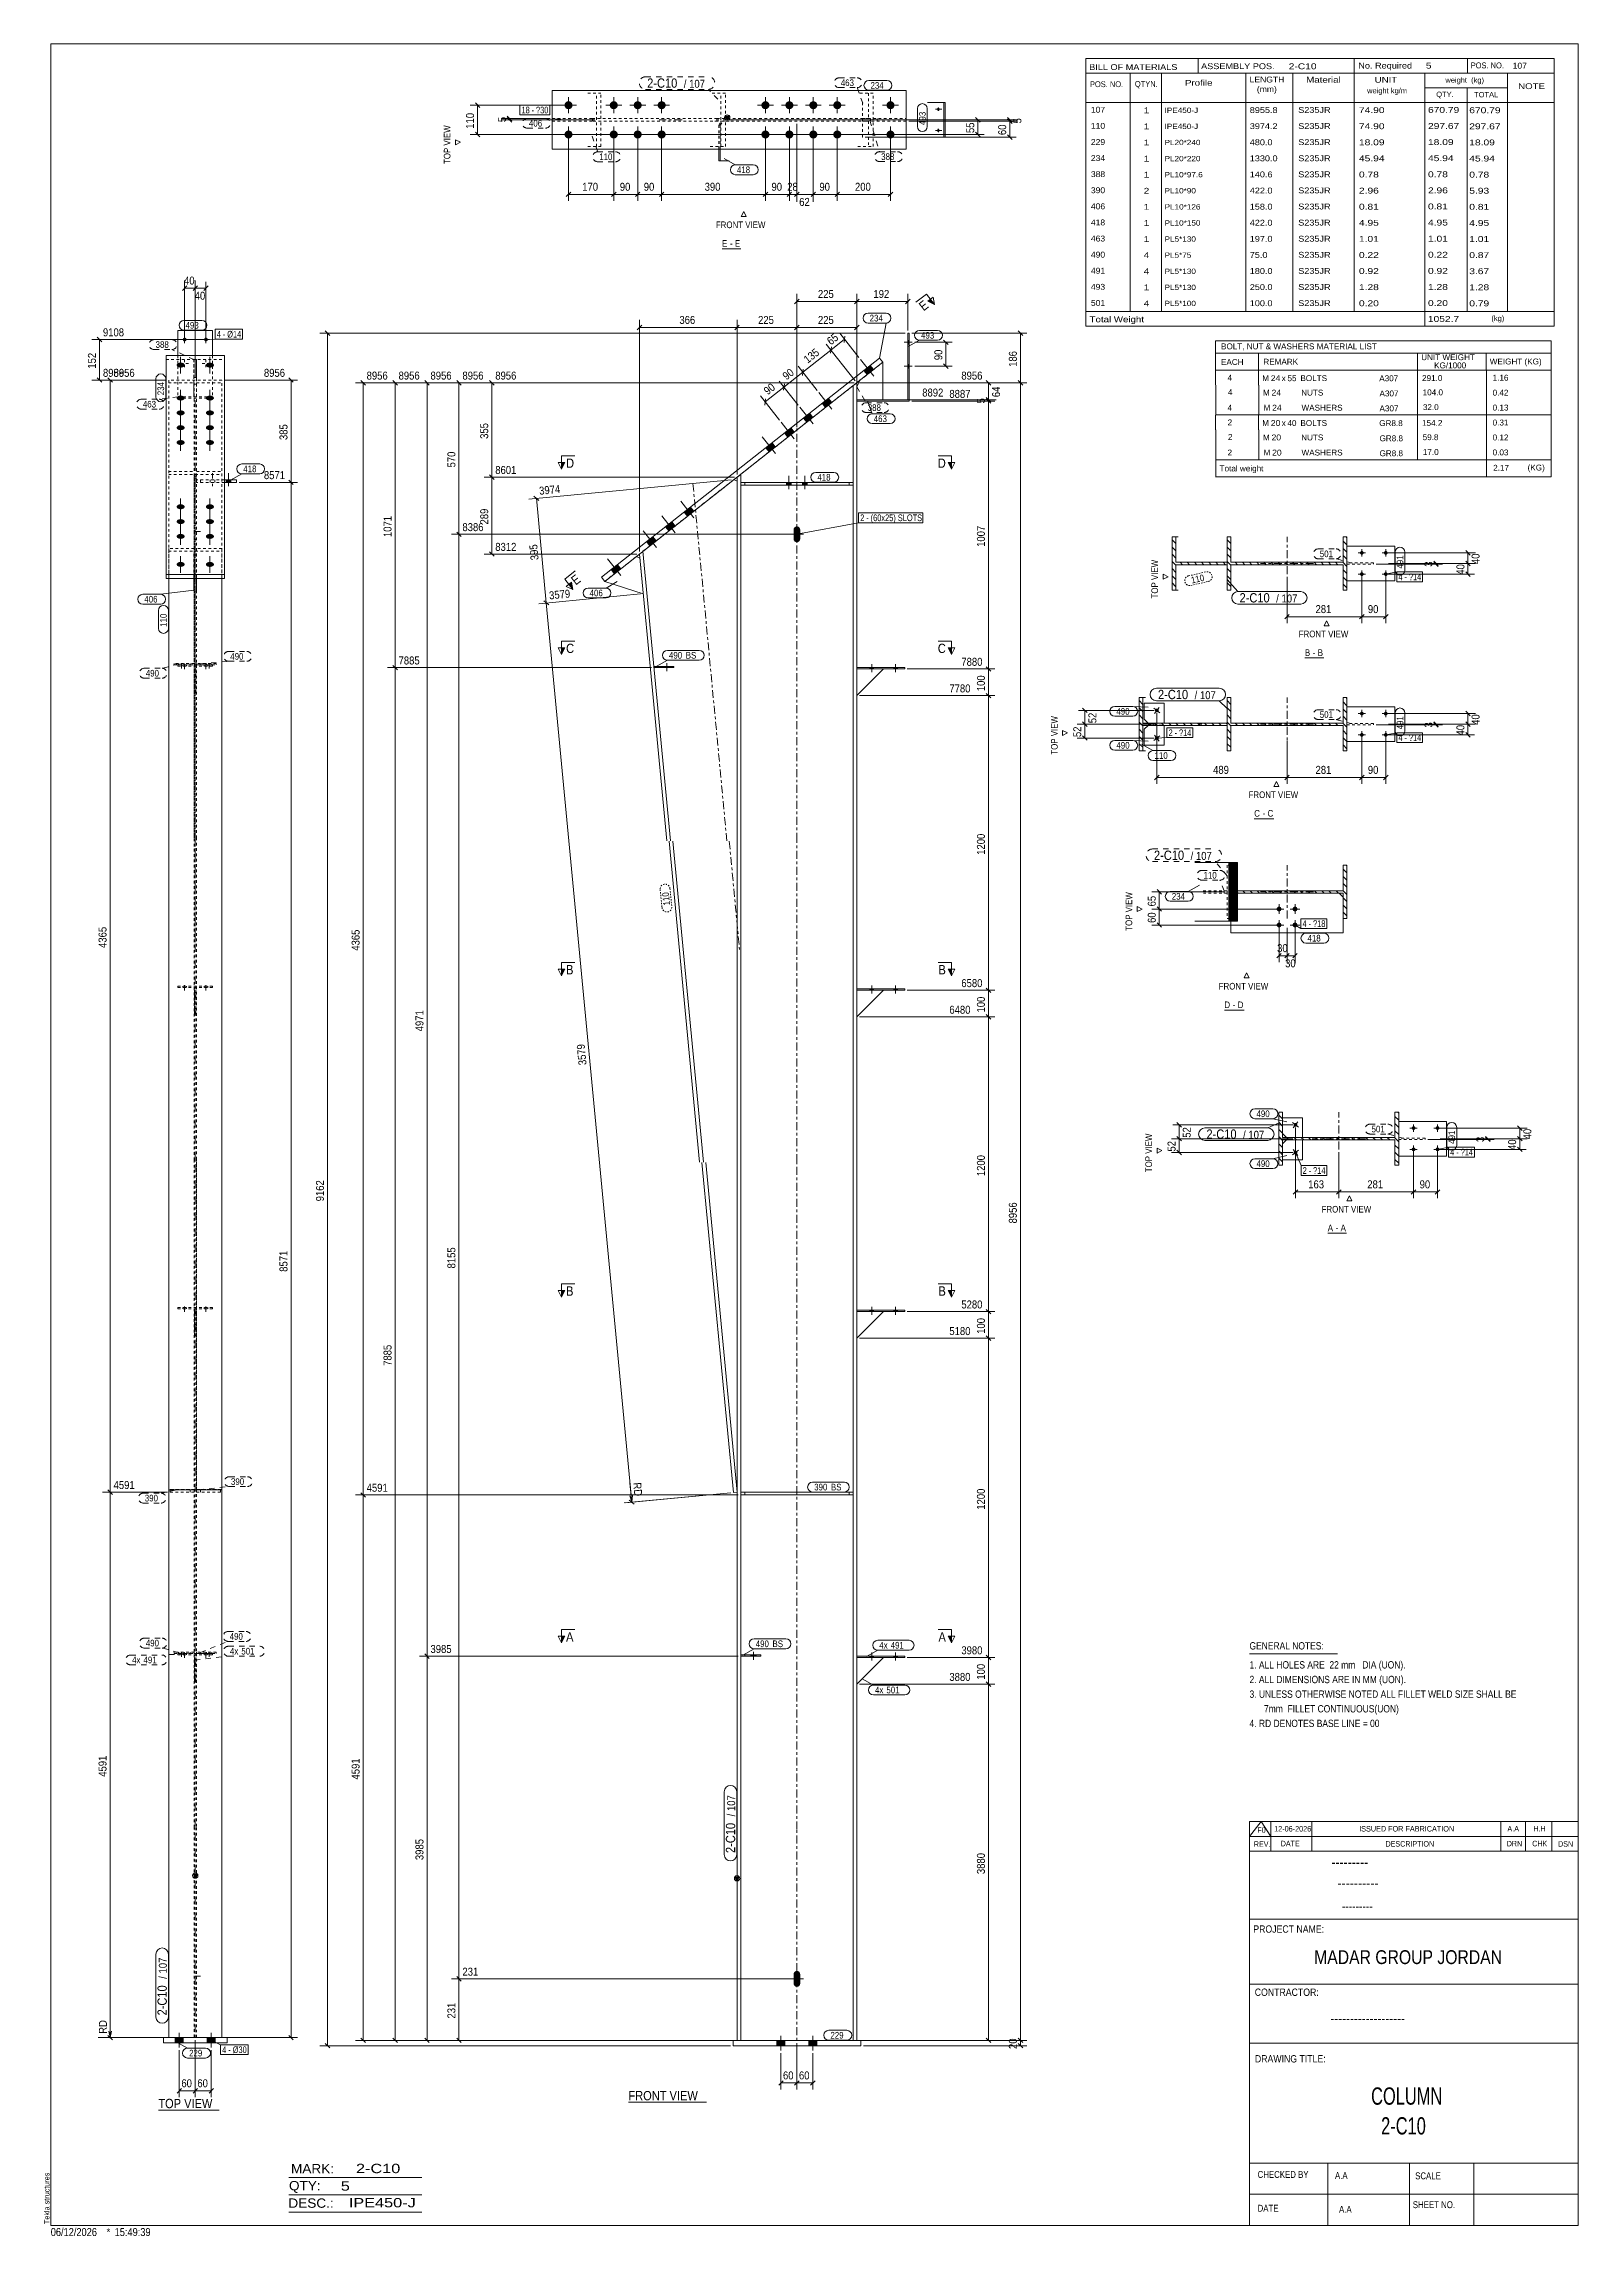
# Model space of a CAD drawing. Header units: millimetres. Extents: x 2 to 579, y 1 to 825.
import ezdxf

# ---------------------------------------------------------------- set-up
doc = ezdxf.new("R2010")
doc.units = ezdxf.units.MM
for name, pattern in [('XKITLINE00', [0]), ('XKITLINE01', [4, 1, -1, 1, -1]), ('XKITLINE02', [4, 2, -2]), ('XKITLINE03', [6, 3, -1, 1, -1]), ('XKITLINE04', [3, 0.5, -0.5, 0.5, -0.5, 0.5, -0.5])]:
    doc.linetypes.add(name, pattern=pattern)
for name, color, linetype, lineweight in [('Bolt', 3, 'Continuous', 0), ('BoltMark', 7, 'Continuous', 0), ('Dimensions', 7, 'Continuous', 0), ('DrawingSheet', 5, 'Continuous', 0), ('OtherObjectType', 7, 'Continuous', 0), ('Part', 2, 'Continuous', 0), ('PartMark', 7, 'Continuous', 0), ('Section', 6, 'Continuous', 0)]:
    doc.layers.add(name, color=color, linetype=linetype, lineweight=lineweight)
doc.styles.add('@ARIAL_UNICODE_MS_BOLD', font='ARIAL.TTF')
doc.styles.add('ARIAL', font='ARIAL.TTF')
doc.styles.add('ARIAL_NARROW', font='ARIALN.TTF')
doc.styles.add('COMIC_SANS_MS_BOLD', font='COMICBD.TTF')
doc.styles.add('SWIS721_EX_BT', font='ARIAL.TTF')
doc.styles.add('SWISSE', font='ARIAL.TTF')

# ---------------------------------------------------------------- blocks, each defined once
blk = doc.blocks.new('*A1')
at = {"layer": 'Part', "color": 7, "linetype": 'XKITLINE00', "lineweight": 0}
for p, q in [((448.5, 637.13), (447.1, 638.53)), ((448.5, 634.44), (447.1, 635.84)), ((492.1, 636.64), (490.7, 638.04)), ((492.1, 633.95), (490.7, 635.35)), ((492.1, 639.33), (491.76, 639.68)), ((448.5, 631.75), (447.1, 633.15)), ((448.5, 629.05), (447.1, 630.45)), ((448.5, 626.36), (447.1, 627.76)), ((451.02, 629.23), (450.12, 630.13)), ((453.71, 629.23), (452.81, 630.13)), ((456.41, 629.23), (455.51, 630.13)), ((459.1, 629.23), (458.2, 630.13)), ((461.8, 629.23), (460.9, 630.13)), ((464.49, 629.23), (463.59, 630.13)), ((467.18, 629.23), (466.28, 630.13)), ((469.88, 629.23), (468.98, 630.13)), ((472.57, 629.23), (471.67, 630.13)), ((475.27, 629.23), (474.37, 630.13)), ((477.96, 629.23), (477.06, 630.13)), ((480.66, 629.23), (479.76, 630.13)), ((483.35, 629.23), (482.45, 630.13)), ((486.04, 629.23), (485.14, 630.13)), ((488.74, 629.23), (487.84, 630.13)), ((492.1, 628.56), (490.53, 630.13)), ((492.1, 631.25), (490.7, 632.65)), ((492.1, 625.86), (490.7, 627.26)), ((448.5, 623.66), (447.1, 625.06)), ((448.45, 621.02), (447.1, 622.37)), ((447.1, 619.68), (447.1, 619.68)), ((447.1, 619.68), (447.1, 619.68)), ((448.5, 620.97), (448.45, 621.02)), ((492.1, 623.17), (490.7, 624.57)), ((492.1, 620.48), (490.7, 621.88))]:
    blk.add_line(p, q, dxfattribs=at)
blk = doc.blocks.new('*A2')
at = {"layer": 'Part', "color": 7, "linetype": 'XKITLINE00', "lineweight": 0}
for p, q in [((427.78, 637.13), (426.37, 638.53)), ((427.78, 634.43), (426.37, 635.84)), ((427.78, 631.74), (426.37, 633.15)), ((427.78, 629.05), (426.37, 630.45)), ((427.78, 626.35), (426.37, 627.76)), ((430.29, 629.23), (429.39, 630.13)), ((432.99, 629.23), (432.09, 630.13)), ((435.68, 629.23), (434.78, 630.13)), ((438.38, 629.23), (437.48, 630.13)), ((441.07, 629.23), (440.17, 630.13)), ((443.76, 629.23), (442.86, 630.13)), ((446.46, 629.23), (445.56, 630.13)), ((427.78, 623.66), (426.37, 625.06)), ((427.72, 621.02), (426.37, 622.37)), ((426.37, 619.68), (426.37, 619.68)), ((426.37, 619.68), (426.37, 619.68)), ((427.78, 620.96), (427.72, 621.02))]:
    blk.add_line(p, q, dxfattribs=at)
blk = doc.blocks.new('*A3')
at = {"layer": 'Part', "color": 7, "linetype": 'XKITLINE00', "lineweight": 0}
for p, q in [((492.1, 513.38), (490.7, 514.78)), ((492.1, 510.68), (490.7, 512.08)), ((492.1, 516.07), (491.95, 516.22)), ((451.19, 505.79), (451.01, 505.97)), ((453.88, 505.79), (452.98, 506.69)), ((456.58, 505.79), (455.68, 506.69)), ((459.27, 505.79), (458.37, 506.69)), ((461.97, 505.79), (461.07, 506.69)), ((464.66, 505.79), (463.76, 506.69)), ((467.35, 505.79), (466.45, 506.69)), ((470.05, 505.79), (469.15, 506.69)), ((472.74, 505.79), (471.84, 506.69)), ((475.44, 505.79), (474.54, 506.69)), ((478.13, 505.79), (477.23, 506.69)), ((480.82, 505.79), (479.92, 506.69)), ((483.52, 505.79), (482.62, 506.69)), ((486.21, 505.79), (485.31, 506.69)), ((488.91, 505.79), (488.01, 506.69)), ((492.05, 508.04), (490.7, 509.39)), ((492.1, 505.29), (490.7, 506.69)), ((490.7, 506.69), (490.7, 506.69)), ((492.1, 502.6), (490.7, 504)), ((492.1, 507.99), (492.05, 508.04)), ((492.1, 499.91), (490.7, 501.31)), ((492.1, 497.21), (490.7, 498.61))]:
    blk.add_line(p, q, dxfattribs=at)
blk = doc.blocks.new('*A4')
at = {"layer": 'Part', "color": 7, "linetype": 'XKITLINE00', "lineweight": 0}
for p, q in [((448.02, 517.24), (447.78, 517)), ((448.46, 517.24), (447.78, 516.57)), ((448.9, 517.24), (447.78, 516.13)), ((449.33, 517.24), (447.78, 515.7)), ((449.77, 517.24), (447.78, 515.26)), ((450.2, 517.24), (447.78, 514.83)), ((450.64, 517.24), (447.78, 514.39)), ((451.01, 517.19), (447.78, 513.96)), ((451.01, 516.75), (447.78, 513.52)), ((451.01, 516.32), (447.78, 513.09)), ((451.01, 515.88), (447.78, 512.65)), ((451.01, 515.45), (447.78, 512.22)), ((451.01, 515.01), (447.78, 511.78)), ((451.01, 514.58), (447.78, 511.35)), ((451.01, 514.14), (447.78, 510.91)), ((451.01, 513.71), (447.78, 510.48)), ((451.01, 513.27), (447.78, 510.04)), ((451.01, 512.84), (447.78, 509.6)), ((451.01, 512.4), (447.78, 509.17)), ((451.01, 511.97), (447.78, 508.73)), ((451.01, 511.53), (447.78, 508.3)), ((451.01, 511.09), (447.78, 507.86)), ((451.01, 510.66), (447.78, 507.43)), ((451.01, 510.22), (447.78, 506.99)), ((451.01, 509.79), (447.78, 506.56)), ((451.01, 509.35), (447.78, 506.12)), ((451.01, 508.92), (447.78, 505.69)), ((451.01, 508.48), (447.78, 505.25)), ((451.01, 508.05), (447.78, 504.82)), ((451.01, 507.61), (447.78, 504.38)), ((451.01, 507.18), (447.78, 503.95)), ((451.01, 506.74), (447.78, 503.51)), ((451.01, 506.31), (447.78, 503.08)), ((451.01, 505.87), (447.78, 502.64)), ((451.01, 505.44), (447.78, 502.21)), ((451.01, 505), (447.78, 501.77)), ((451.01, 504.57), (447.78, 501.34)), ((451.01, 504.13), (447.78, 500.9)), ((451.01, 503.7), (447.78, 500.47)), ((451.01, 503.26), (447.78, 500.03)), ((451.01, 502.83), (447.78, 499.6)), ((451.01, 502.39), (447.78, 499.16)), ((451.01, 501.96), (447.78, 498.73)), ((451.01, 501.52), (447.78, 498.29)), ((451.01, 501.09), (447.78, 497.86)), ((451.01, 500.65), (447.78, 497.42)), ((451.01, 500.22), (447.78, 496.99)), ((451.01, 499.78), (447.78, 496.55)), ((451.01, 499.35), (447.78, 496.11)), ((451.01, 498.91), (447.78, 495.68)), ((451.01, 498.48), (447.78, 495.24)), ((451.01, 498.04), (448.22, 495.24)), ((451.01, 497.6), (448.65, 495.24)), ((451.01, 497.17), (449.09, 495.24)), ((451.01, 496.73), (449.52, 495.24)), ((451.01, 496.3), (449.96, 495.24)), ((451.01, 495.86), (450.39, 495.24)), ((451.01, 495.43), (450.83, 495.24))]:
    blk.add_line(p, q, dxfattribs=at)
blk = doc.blocks.new('*A5')
at = {"layer": 'Part', "color": 7, "linetype": 'XKITLINE00', "lineweight": 0}
for p, q in [((448.5, 576.72), (447.1, 578.12)), ((492.1, 576.22), (490.7, 577.62)), ((492.1, 578.92), (491.76, 579.26)), ((448.5, 574.02), (447.1, 575.42)), ((448.5, 571.33), (447.1, 572.73)), ((448.5, 568.64), (447.1, 570.04)), ((451.02, 568.81), (450.12, 569.71)), ((453.71, 568.81), (452.81, 569.71)), ((456.41, 568.81), (455.51, 569.71)), ((459.1, 568.81), (458.2, 569.71)), ((461.8, 568.81), (460.9, 569.71)), ((464.49, 568.81), (463.59, 569.71)), ((467.18, 568.81), (466.28, 569.71)), ((469.88, 568.81), (468.98, 569.71)), ((472.57, 568.81), (471.67, 569.71)), ((475.27, 568.81), (474.37, 569.71)), ((477.96, 568.81), (477.06, 569.71)), ((480.66, 568.81), (479.76, 569.71)), ((483.35, 568.81), (482.45, 569.71)), ((486.04, 568.81), (485.14, 569.71)), ((488.74, 568.81), (487.84, 569.71)), ((492.1, 568.14), (490.53, 569.71)), ((492.1, 573.53), (490.7, 574.93)), ((492.1, 570.83), (490.7, 572.23)), ((448.5, 565.94), (447.1, 567.34)), ((448.5, 563.25), (447.1, 564.65)), ((448.45, 560.61), (447.1, 561.95)), ((448.5, 560.55), (448.45, 560.61)), ((492.1, 565.45), (490.7, 566.85)), ((492.1, 562.75), (490.7, 564.15)), ((492.1, 560.06), (490.7, 561.46)), ((447.1, 559.26), (447.1, 559.26)), ((447.1, 559.26), (447.1, 559.26))]:
    blk.add_line(p, q, dxfattribs=at)
blk = doc.blocks.new('*A6')
at = {"layer": 'Part', "color": 7, "linetype": 'XKITLINE00', "lineweight": 0}
for p, q in [((415.43, 576.71), (414.03, 578.12)), ((415.43, 574.02), (414.03, 575.42)), ((415.43, 571.32), (414.03, 572.73)), ((415.43, 568.63), (414.03, 570.04)), ((417.95, 568.81), (417.05, 569.71)), ((420.64, 568.81), (419.74, 569.71)), ((423.34, 568.81), (422.44, 569.71)), ((426.03, 568.81), (425.13, 569.71)), ((428.72, 568.81), (427.82, 569.71)), ((431.42, 568.81), (430.52, 569.71)), ((434.11, 568.81), (433.21, 569.71)), ((436.81, 568.81), (435.91, 569.71)), ((439.5, 568.81), (438.6, 569.71)), ((442.19, 568.81), (441.29, 569.71)), ((444.89, 568.81), (443.99, 569.71)), ((447.1, 569.29), (446.68, 569.71)), ((415.43, 565.94), (414.03, 567.34)), ((415.43, 563.24), (414.03, 564.65)), ((415.37, 560.61), (414.03, 561.95)), ((415.43, 560.55), (415.37, 560.61)), ((414.03, 559.26), (414.03, 559.26)), ((414.03, 559.26), (414.03, 559.26))]:
    blk.add_line(p, q, dxfattribs=at)
blk = doc.blocks.new('*A7')
at = {"layer": 'Part', "color": 7, "linetype": 'XKITLINE00', "lineweight": 0}
for p, q in [((467.95, 420.92), (466.55, 422.32)), ((511.55, 420.42), (510.15, 421.82)), ((511.55, 423.12), (511.21, 423.46)), ((467.95, 418.22), (466.55, 419.62)), ((467.95, 415.53), (466.55, 416.93)), ((467.95, 412.84), (466.55, 414.24)), ((470.47, 413.01), (469.57, 413.91)), ((473.17, 413.01), (472.27, 413.91)), ((475.86, 413.01), (474.96, 413.91)), ((478.56, 413.01), (477.66, 413.91)), ((481.25, 413.01), (480.35, 413.91)), ((483.94, 413.01), (483.04, 413.91)), ((486.64, 413.01), (485.74, 413.91)), ((489.33, 413.01), (488.43, 413.91)), ((492.03, 413.01), (491.13, 413.91)), ((494.72, 413.01), (493.82, 413.91)), ((497.41, 413.01), (496.51, 413.91)), ((500.11, 413.01), (499.21, 413.91)), ((502.8, 413.01), (501.9, 413.91)), ((505.5, 413.01), (504.6, 413.91)), ((508.19, 413.01), (507.29, 413.91)), ((511.55, 412.34), (509.98, 413.91)), ((511.55, 417.73), (510.15, 419.13)), ((511.55, 415.03), (510.15, 416.43)), ((467.95, 410.14), (466.55, 411.54)), ((467.95, 407.45), (466.55, 408.85)), ((467.9, 404.81), (466.55, 406.15)), ((467.95, 404.75), (467.9, 404.81)), ((511.55, 409.65), (510.15, 411.05)), ((511.55, 406.95), (510.15, 408.35)), ((511.55, 404.26), (510.15, 405.66)), ((466.55, 403.46), (466.55, 403.46)), ((466.55, 403.46), (466.55, 403.46))]:
    blk.add_line(p, q, dxfattribs=at)
blk = doc.blocks.new('*A8')
at = {"layer": 'Bolt'}
for points in [[(285.4, 637.64), (284.92, 637.74), (284.52, 638.01), (284.25, 638.41), (284.15, 638.89), (284.15, 642.39), (284.25, 642.87), (284.52, 643.28), (284.92, 643.55), (285.4, 643.64), (285.88, 643.55), (286.28, 643.28), (286.55, 642.87), (286.65, 642.39), (286.65, 638.89), (286.55, 638.41), (286.28, 638.01), (285.88, 637.74)], [(285.4, 94.66), (284.92, 94.75), (284.52, 95.02), (284.25, 95.43), (284.15, 95.91), (284.15, 99.41), (284.25, 99.89), (284.52, 100.29), (284.92, 100.56), (285.4, 100.66), (285.88, 100.56), (286.28, 100.29), (286.55, 99.89), (286.65, 99.41), (286.65, 95.91), (286.55, 95.43), (286.28, 95.02), (285.88, 94.75)]]:
    blk.add_hatch(color=3, dxfattribs=at).paths.add_polyline_path(points, flags=17)
at = {"layer": 'Bolt', "color": 3, "linetype": 'XKITLINE00', "lineweight": 0}
for p, q in [((285.4, 643.14), (285.4, 638.14)), ((282.9, 640.64), (287.9, 640.64)), ((285.4, 100.16), (285.4, 95.16)), ((282.9, 97.66), (287.9, 97.66))]:
    blk.add_line(p, q, dxfattribs=at)
blk = doc.blocks.new('*A9')
at = {"layer": 'Bolt'}
for points in [[(311.84, 700.71), (310.6, 702.28), (312.96, 704.13), (314.2, 702.56)], [(311.84, 700.71), (310.6, 702.28), (312.96, 704.13), (314.2, 702.56)], [(289.07, 682.75), (287.83, 684.32), (290.19, 686.18), (291.42, 684.61)], [(289.07, 682.75), (287.83, 684.32), (290.19, 686.18), (291.42, 684.61)], [(296.14, 688.32), (294.9, 689.9), (297.25, 691.75), (298.49, 690.18)], [(296.14, 688.32), (294.9, 689.9), (297.25, 691.75), (298.49, 690.18)], [(282, 677.18), (280.76, 678.75), (283.12, 680.61), (284.36, 679.04)], [(282, 677.18), (280.76, 678.75), (283.12, 680.61), (284.36, 679.04)], [(274.93, 671.61), (273.69, 673.18), (276.05, 675.04), (277.29, 673.47)], [(274.93, 671.61), (273.69, 673.18), (276.05, 675.04), (277.29, 673.47)], [(237.24, 641.89), (236, 643.46), (238.36, 645.32), (239.59, 643.75)], [(237.24, 641.89), (236, 643.46), (238.36, 645.32), (239.59, 643.75)], [(244.31, 647.46), (243.07, 649.03), (245.42, 650.89), (246.66, 649.32)], [(244.31, 647.46), (243.07, 649.03), (245.42, 650.89), (246.66, 649.32)], [(230.17, 636.32), (228.93, 637.89), (231.29, 639.75), (232.53, 638.18)], [(230.17, 636.32), (228.93, 637.89), (231.29, 639.75), (232.53, 638.18)], [(216.82, 625.8), (215.58, 627.37), (217.94, 629.22), (219.18, 627.65)], [(216.82, 625.8), (215.58, 627.37), (217.94, 629.22), (219.18, 627.65)]]:
    blk.add_hatch(color=3, dxfattribs=at).paths.add_polyline_path(points, flags=17)
at = {"layer": 'Bolt', "color": 3, "linetype": 'XKITLINE00', "lineweight": 0}
for p, q in [((314.26, 700.06), (309.31, 706.35)), ((314.26, 700.06), (309.31, 706.35)), ((311.84, 700.71), (310.6, 702.28)), ((311.84, 700.71), (310.6, 702.28)), ((314.2, 702.56), (312.96, 704.13)), ((314.2, 702.56), (312.96, 704.13)), ((298.55, 687.68), (293.6, 693.97)), ((298.55, 687.68), (293.6, 693.97)), ((291.48, 682.11), (286.53, 688.39)), ((291.48, 682.11), (286.53, 688.39)), ((289.07, 682.75), (287.83, 684.32)), ((289.07, 682.75), (287.83, 684.32)), ((291.42, 684.61), (290.19, 686.18)), ((291.42, 684.61), (290.19, 686.18)), ((296.14, 688.32), (294.9, 689.9)), ((296.14, 688.32), (294.9, 689.9)), ((298.49, 690.18), (297.25, 691.75)), ((298.49, 690.18), (297.25, 691.75)), ((277.35, 670.97), (272.4, 677.25)), ((277.35, 670.97), (272.4, 677.25)), ((284.42, 676.54), (279.46, 682.82)), ((284.42, 676.54), (279.46, 682.82)), ((282, 677.18), (280.76, 678.75)), ((282, 677.18), (280.76, 678.75)), ((284.36, 679.04), (283.12, 680.61)), ((284.36, 679.04), (283.12, 680.61)), ((274.93, 671.61), (273.69, 673.18)), ((274.93, 671.61), (273.69, 673.18)), ((277.29, 673.47), (276.05, 675.04)), ((277.29, 673.47), (276.05, 675.04)), ((246.72, 646.82), (241.77, 653.1)), ((246.72, 646.82), (241.77, 653.1)), ((239.65, 641.25), (234.7, 647.53)), ((239.65, 641.25), (234.7, 647.53)), ((237.24, 641.89), (236, 643.46)), ((237.24, 641.89), (236, 643.46)), ((239.59, 643.75), (238.36, 645.32)), ((239.59, 643.75), (238.36, 645.32)), ((244.31, 647.46), (243.07, 649.03)), ((244.31, 647.46), (243.07, 649.03)), ((246.66, 649.32), (245.42, 650.89)), ((246.66, 649.32), (245.42, 650.89)), ((232.59, 635.68), (227.63, 641.96)), ((232.59, 635.68), (227.63, 641.96)), ((230.17, 636.32), (228.93, 637.89)), ((230.17, 636.32), (228.93, 637.89)), ((232.53, 638.18), (231.29, 639.75)), ((232.53, 638.18), (231.29, 639.75)), ((219.24, 625.15), (214.28, 631.44)), ((219.24, 625.15), (214.28, 631.44)), ((216.82, 625.8), (215.58, 627.37)), ((216.82, 625.8), (215.58, 627.37)), ((219.18, 627.65), (217.94, 629.22)), ((219.18, 627.65), (217.94, 629.22))]:
    blk.add_line(p, q, dxfattribs=at)
blk = doc.blocks.new('*A10')
at = {"layer": 'Bolt'}
for points in [[(280.9, 74.53), (280.9, 72.53), (277.9, 72.53), (277.9, 74.53)], [(280.9, 74.53), (280.9, 72.53), (277.9, 72.53), (277.9, 74.53)], [(292.9, 74.53), (292.9, 72.53), (289.9, 72.53), (289.9, 74.53)], [(292.9, 74.53), (292.9, 72.53), (289.9, 72.53), (289.9, 74.53)]]:
    blk.add_hatch(color=3, dxfattribs=at).paths.add_polyline_path(points, flags=17)
at = {"layer": 'Bolt', "color": 3, "linetype": 'XKITLINE00', "lineweight": 0}
for p, q in [((277.9, 74.53), (277.9, 72.53)), ((277.9, 74.53), (277.9, 72.53)), ((279.4, 76.28), (279.4, 70.78)), ((279.4, 76.28), (279.4, 70.78)), ((280.9, 74.53), (280.9, 72.53)), ((280.9, 74.53), (280.9, 72.53)), ((289.9, 74.53), (289.9, 72.53)), ((289.9, 74.53), (289.9, 72.53)), ((291.4, 76.28), (291.4, 70.78)), ((291.4, 76.28), (291.4, 70.78)), ((292.9, 74.53), (292.9, 72.53)), ((292.9, 74.53), (292.9, 72.53))]:
    blk.add_line(p, q, dxfattribs=at)
blk = doc.blocks.new('*A11')
at = {"layer": 'Bolt'}
for points in [[(314.2, 348.96), (314.2, 348.46), (312.8, 348.46), (312.8, 348.96)], [(314.2, 348.96), (314.2, 348.46), (312.8, 348.46), (312.8, 348.96)], [(323.2, 348.96), (323.2, 348.46), (321.8, 348.46), (321.8, 348.96)], [(323.2, 348.96), (323.2, 348.46), (321.8, 348.46), (321.8, 348.96)]]:
    blk.add_hatch(color=3, dxfattribs=at).paths.add_polyline_path(points, flags=17)
at = {"layer": 'Bolt', "color": 3, "linetype": 'XKITLINE00', "lineweight": 0}
for p, q in [((312.8, 348.46), (312.8, 348.96)), ((312.8, 348.46), (312.8, 348.96)), ((313.5, 347.3), (313.5, 350.3)), ((313.5, 347.3), (313.5, 350.3)), ((314.2, 348.46), (314.2, 348.96)), ((314.2, 348.46), (314.2, 348.96)), ((321.8, 348.46), (321.8, 348.96)), ((321.8, 348.46), (321.8, 348.96)), ((322.5, 347.3), (322.5, 350.3)), ((322.5, 347.3), (322.5, 350.3)), ((323.2, 348.46), (323.2, 348.96)), ((323.2, 348.46), (323.2, 348.96))]:
    blk.add_line(p, q, dxfattribs=at)
blk = doc.blocks.new('*A12')
at = {"layer": 'Bolt'}
blk.add_hatch(color=3, dxfattribs=at).paths.add_polyline_path([(268.12, 218.96), (268.12, 219.46), (270.08, 219.46), (270.08, 218.96)], flags=17)
at = {"layer": 'Bolt', "color": 3, "linetype": 'XKITLINE00', "lineweight": 0}
for p, q in [((268.12, 218.96), (268.12, 219.46)), ((269.1, 217.61), (269.1, 220.61)), ((270.08, 218.96), (270.08, 219.46))]:
    blk.add_line(p, q, dxfattribs=at)
blk = doc.blocks.new('*A13')
at = {"layer": 'Bolt'}
for points in [[(314.2, 218.96), (314.2, 218.46), (312.8, 218.46), (312.8, 218.96)], [(314.2, 218.96), (314.2, 218.46), (312.8, 218.46), (312.8, 218.96)], [(323.2, 218.96), (323.2, 218.46), (321.8, 218.46), (321.8, 218.96)], [(323.2, 218.96), (323.2, 218.46), (321.8, 218.46), (321.8, 218.96)]]:
    blk.add_hatch(color=3, dxfattribs=at).paths.add_polyline_path(points, flags=17)
at = {"layer": 'Bolt', "color": 3, "linetype": 'XKITLINE00', "lineweight": 0}
for p, q in [((312.8, 218.46), (312.8, 218.96)), ((312.8, 218.46), (312.8, 218.96)), ((313.5, 217.3), (313.5, 220.3)), ((313.5, 217.3), (313.5, 220.3)), ((314.2, 218.46), (314.2, 218.96)), ((314.2, 218.46), (314.2, 218.96)), ((321.8, 218.46), (321.8, 218.96)), ((321.8, 218.46), (321.8, 218.96)), ((322.5, 217.3), (322.5, 220.3)), ((322.5, 217.3), (322.5, 220.3)), ((323.2, 218.46), (323.2, 218.96)), ((323.2, 218.46), (323.2, 218.96))]:
    blk.add_line(p, q, dxfattribs=at)
blk = doc.blocks.new('*A14')
at = {"layer": 'Bolt', "color": 3, "linetype": 'XKITLINE02', "lineweight": 0}
for p, q in [((268.12, 218.96), (268.12, 219.46)), ((269.1, 217.61), (269.1, 220.61)), ((270.08, 218.96), (270.08, 219.46))]:
    blk.add_line(p, q, dxfattribs=at)
blk = doc.blocks.new('*A15')
at = {"layer": 'Bolt'}
for points in [[(314.2, 469.74), (314.2, 469.24), (312.8, 469.24), (312.8, 469.74)], [(314.2, 469.74), (314.2, 469.24), (312.8, 469.24), (312.8, 469.74)], [(323.2, 469.74), (323.2, 469.24), (321.8, 469.24), (321.8, 469.74)], [(323.2, 469.74), (323.2, 469.24), (321.8, 469.24), (321.8, 469.74)]]:
    blk.add_hatch(color=3, dxfattribs=at).paths.add_polyline_path(points, flags=17)
at = {"layer": 'Bolt', "color": 3, "linetype": 'XKITLINE00', "lineweight": 0}
for p, q in [((312.8, 469.24), (312.8, 469.74)), ((312.8, 469.24), (312.8, 469.74)), ((313.5, 468.08), (313.5, 471.08)), ((313.5, 468.08), (313.5, 471.08)), ((314.2, 469.24), (314.2, 469.74)), ((314.2, 469.24), (314.2, 469.74)), ((321.8, 469.24), (321.8, 469.74)), ((321.8, 469.24), (321.8, 469.74)), ((322.5, 468.08), (322.5, 471.08)), ((322.5, 468.08), (322.5, 471.08)), ((323.2, 469.24), (323.2, 469.74)), ((323.2, 469.24), (323.2, 469.74))]:
    blk.add_line(p, q, dxfattribs=at)
blk = doc.blocks.new('*A16')
at = {"layer": 'Bolt'}
blk.add_hatch(color=3, dxfattribs=at).paths.add_polyline_path([(235.52, 590.52), (235.52, 591.02), (237.48, 591.02), (237.48, 590.52)], flags=17)
at = {"layer": 'Bolt', "color": 3, "linetype": 'XKITLINE00', "lineweight": 0}
for p, q in [((235.52, 590.52), (235.52, 591.02)), ((236.5, 589.17), (236.5, 592.17)), ((237.48, 590.52), (237.48, 591.02))]:
    blk.add_line(p, q, dxfattribs=at)
blk = doc.blocks.new('*A17')
at = {"layer": 'Bolt'}
for points in [[(314.2, 590.52), (314.2, 590.02), (312.8, 590.02), (312.8, 590.52)], [(314.2, 590.52), (314.2, 590.02), (312.8, 590.02), (312.8, 590.52)], [(323.2, 590.52), (323.2, 590.02), (321.8, 590.02), (321.8, 590.52)], [(323.2, 590.52), (323.2, 590.02), (321.8, 590.02), (321.8, 590.52)]]:
    blk.add_hatch(color=3, dxfattribs=at).paths.add_polyline_path(points, flags=17)
at = {"layer": 'Bolt', "color": 3, "linetype": 'XKITLINE00', "lineweight": 0}
for p, q in [((312.8, 590.02), (312.8, 590.52)), ((312.8, 590.02), (312.8, 590.52)), ((313.5, 588.86), (313.5, 591.86)), ((313.5, 588.86), (313.5, 591.86)), ((314.2, 590.02), (314.2, 590.52)), ((314.2, 590.02), (314.2, 590.52)), ((321.8, 590.02), (321.8, 590.52)), ((321.8, 590.02), (321.8, 590.52)), ((322.5, 588.86), (322.5, 591.86)), ((322.5, 588.86), (322.5, 591.86)), ((323.2, 590.02), (323.2, 590.52)), ((323.2, 590.02), (323.2, 590.52))]:
    blk.add_line(p, q, dxfattribs=at)
blk = doc.blocks.new('*A18')
at = {"layer": 'Bolt', "color": 3, "linetype": 'XKITLINE02', "lineweight": 0}
for p, q in [((235.52, 590.52), (235.52, 591.02)), ((236.5, 589.17), (236.5, 592.17)), ((237.48, 590.52), (237.48, 591.02))]:
    blk.add_line(p, q, dxfattribs=at)
blk = doc.blocks.new('*A19')
at = {"layer": 'Bolt'}
for points in [[(327.1, 713.53), (327.6, 713.53), (327.6, 712.13), (327.1, 712.13)], [(327.1, 704.53), (327.6, 704.53), (327.6, 703.13), (327.1, 703.13)]]:
    blk.add_hatch(color=3, dxfattribs=at).paths.add_polyline_path(points, flags=17)
at = {"layer": 'Bolt', "color": 3, "linetype": 'XKITLINE00', "lineweight": 0}
for p, q in [((325.76, 712.83), (328.76, 712.83)), ((327.1, 713.53), (327.6, 713.53)), ((327.1, 712.13), (327.6, 712.13)), ((325.76, 703.83), (328.76, 703.83)), ((327.1, 704.53), (327.6, 704.53)), ((327.1, 703.13), (327.6, 703.13))]:
    blk.add_line(p, q, dxfattribs=at)
blk = doc.blocks.new('*A20')
at = {"layer": 'Bolt'}
for points in [[(327.1, 713.53), (327.6, 713.53), (327.6, 712.13), (327.1, 712.13)], [(327.1, 704.53), (327.6, 704.53), (327.6, 703.13), (327.1, 703.13)]]:
    blk.add_hatch(color=3, dxfattribs=at).paths.add_polyline_path(points, flags=17)
at = {"layer": 'Bolt', "color": 3, "linetype": 'XKITLINE00', "lineweight": 0}
for p, q in [((325.76, 712.83), (328.76, 712.83)), ((327.1, 713.53), (327.6, 713.53)), ((327.1, 712.13), (327.6, 712.13)), ((325.76, 703.83), (328.76, 703.83)), ((327.1, 704.53), (327.6, 704.53)), ((327.1, 703.13), (327.6, 703.13))]:
    blk.add_line(p, q, dxfattribs=at)
blk = doc.blocks.new('*A21')
at = {"layer": 'Bolt'}
for points in [[(281.5, 659.14), (281.5, 660.14), (283.3, 660.14), (283.3, 659.14)], [(281.5, 659.14), (281.5, 660.14), (283.3, 660.14), (283.3, 659.14)], [(287.5, 659.14), (287.5, 660.14), (289.3, 660.14), (289.3, 659.14)], [(287.5, 659.14), (287.5, 660.14), (289.3, 660.14), (289.3, 659.14)]]:
    blk.add_hatch(color=3, dxfattribs=at).paths.add_polyline_path(points, flags=17)
at = {"layer": 'Bolt', "color": 3, "linetype": 'XKITLINE00', "lineweight": 0}
for p, q in [((281.5, 660.14), (281.5, 659.14)), ((281.5, 660.14), (281.5, 659.14)), ((282.4, 662.64), (282.4, 657.64)), ((282.4, 662.64), (282.4, 657.64)), ((283.3, 660.14), (283.3, 659.14)), ((283.3, 660.14), (283.3, 659.14)), ((287.5, 660.14), (287.5, 659.14)), ((287.5, 660.14), (287.5, 659.14)), ((288.4, 662.64), (288.4, 657.64)), ((288.4, 662.64), (288.4, 657.64)), ((289.3, 660.14), (289.3, 659.14)), ((289.3, 660.14), (289.3, 659.14))]:
    blk.add_line(p, q, dxfattribs=at)
blk = doc.blocks.new('*A22')
at = {"layer": 'Part'}
blk.add_hatch(color=2, dxfattribs=at).paths.add_polyline_path([(262.1, 135.93), (263.7, 135.93), (262.9, 134.53)], flags=17)
at = {"layer": 'Part', "color": 7, "linetype": 'XKITLINE01', "lineweight": 0}
for p, q in [((307.9, 697.6), (262.9, 662.12)), ((264.3, 660.14), (264.3, 659.14)), ((306.5, 660.14), (306.5, 659.14)), ((262.9, 74.53), (307.9, 74.53))]:
    blk.add_line(p, q, dxfattribs=at)
at = {"layer": 'Part', "color": 2, "linetype": 'XKITLINE00', "lineweight": 0}
for p, q in [((306.5, 696.5), (306.5, 660.14)), ((307.9, 525.42), (307.9, 697.6)), ((262.9, 662.12), (262.9, 525.42)), ((264.3, 663.23), (264.3, 660.14)), ((264.3, 659.14), (264.3, 525.42)), ((306.5, 659.14), (306.5, 525.42)), ((262.9, 525.32), (262.9, 404.64)), ((264.3, 525.32), (264.3, 404.64)), ((306.5, 525.32), (306.5, 404.64)), ((307.9, 404.64), (307.9, 525.32)), ((262.9, 404.54), (262.9, 153.86)), ((264.3, 404.54), (264.3, 153.86)), ((306.5, 404.54), (306.5, 153.86)), ((307.9, 153.86), (307.9, 404.54)), ((262.9, 153.76), (262.9, 74.53)), ((264.3, 153.76), (264.3, 74.53)), ((306.5, 153.76), (306.5, 74.53)), ((307.9, 74.53), (307.9, 153.76)), ((262.9, 134.53), (262.1, 135.93)), ((262.1, 135.93), (263.7, 135.93)), ((263.7, 135.93), (262.9, 134.53))]:
    blk.add_line(p, q, dxfattribs=at)
at = {"layer": 'Part', "color": 7, "linetype": 'XKITLINE03', "lineweight": 0}
for p, q in [((285.4, 525.42), (285.4, 689.86)), ((285.4, 404.64), (285.4, 525.32)), ((285.4, 153.86), (285.4, 404.54)), ((285.4, 64.53), (285.4, 153.76))]:
    blk.add_line(p, q, dxfattribs=at)
at = {"layer": 'Part', "color": 2, "linetype": 'XKITLINE00', "lineweight": 0}
blk.add_circle((262.9, 135.43), 1, dxfattribs=at)
blk = doc.blocks.new('*A23')
at = {"layer": 'Part', "color": 2, "linetype": 'XKITLINE00', "lineweight": 0}
for p, q in [((316.42, 706.86), (211.97, 624.52)), ((213.21, 622.95), (317.66, 705.29)), ((317.66, 705.29), (316.42, 706.86)), ((211.97, 624.52), (213.21, 622.95))]:
    blk.add_line(p, q, dxfattribs=at)
blk = doc.blocks.new('*A24')
at = {"layer": 'Part', "color": 7, "linetype": 'XKITLINE01', "lineweight": 0}
for p, q in [((225.07, 632.3), (213.21, 622.95)), ((227.67, 618.3), (226.39, 631.74))]:
    blk.add_line(p, q, dxfattribs=at)
at = {"layer": 'Part', "color": 2, "linetype": 'XKITLINE00', "lineweight": 0}
for p, q in [((226.39, 631.74), (225.07, 632.3)), ((227.67, 618.3), (213.21, 622.95))]:
    blk.add_line(p, q, dxfattribs=at)
blk = doc.blocks.new('*A25')
at = {"layer": 'Part', "color": 2, "linetype": 'XKITLINE00', "lineweight": 0}
for p, q in [((309.4, 74.53), (261.4, 74.53)), ((261.4, 74.53), (261.4, 72.53)), ((309.4, 74.53), (309.4, 72.53)), ((309.4, 72.53), (261.4, 72.53))]:
    blk.add_line(p, q, dxfattribs=at)
blk = doc.blocks.new('*A26')
at = {"layer": 'Part', "color": 7, "linetype": 'XKITLINE01', "lineweight": 0}
for p, q in [((226.25, 633.23), (261.74, 661.21)), ((227.56, 634.26), (261.73, 661.22)), ((261.74, 661.21), (261.73, 661.22)), ((261.73, 661.22), (261.75, 661.21)), ((262.9, 525.42), (262.9, 660.65)), ((262.9, 404.64), (262.9, 525.32)), ((262.9, 280.56), (262.9, 404.54))]:
    blk.add_line(p, q, dxfattribs=at)
at = {"layer": 'Part', "color": 7, "linetype": 'XKITLINE03', "lineweight": 0}
for p, q in [((246.33, 659.76), (259.09, 525.42)), ((259.98, 525.32), (263.85, 484.58))]:
    blk.add_line(p, q, dxfattribs=at)
at = {"layer": 'Part', "color": 2, "linetype": 'XKITLINE00', "lineweight": 0}
for p, q in [((262.9, 660.65), (261.74, 661.21)), ((261.75, 661.21), (262.9, 660.65)), ((236.49, 525.42), (226.25, 633.23)), ((227.56, 634.26), (237.9, 525.42)), ((248.84, 404.64), (237.38, 525.32)), ((238.78, 525.32), (250.24, 404.64)), ((261.51, 280.43), (249.72, 404.54)), ((251.13, 404.54), (262.9, 280.56)), ((262.9, 280.56), (261.51, 280.43))]:
    blk.add_line(p, q, dxfattribs=at)
blk = doc.blocks.new('*A27')
at = {"layer": 'Part', "color": 2, "linetype": 'XKITLINE00', "lineweight": 0}
for p, q in [((306.5, 280.56), (264.3, 280.56)), ((264.3, 279.56), (306.5, 279.56))]:
    blk.add_line(p, q, dxfattribs=at)
at = {"layer": 'Part', "color": 7, "linetype": 'XKITLINE01', "lineweight": 0}
for p, q in [((264.3, 280.56), (264.3, 279.56)), ((265.8, 279.56), (265.8, 280.56)), ((305, 279.56), (305, 280.56)), ((306.5, 280.56), (306.5, 279.56))]:
    blk.add_line(p, q, dxfattribs=at)
blk = doc.blocks.new('*A28')
at = {"layer": 'Part', "color": 7, "linetype": 'XKITLINE01', "lineweight": 0}
for p, q in [((306.5, 280.56), (264.3, 280.56)), ((264.3, 280.56), (264.3, 279.56)), ((265.8, 279.56), (265.8, 280.56)), ((305, 279.56), (305, 280.56)), ((306.5, 279.56), (306.5, 280.56)), ((306.5, 279.56), (264.3, 279.56))]:
    blk.add_line(p, q, dxfattribs=at)
blk = doc.blocks.new('*A29')
at = {"layer": 'Part', "color": 2, "linetype": 'XKITLINE00', "lineweight": 0}
for p, q in [((307.9, 348.96), (325.9, 348.96)), ((325.9, 348.46), (307.9, 348.46)), ((325.9, 348.96), (325.9, 348.46))]:
    blk.add_line(p, q, dxfattribs=at)
at = {"layer": 'Part', "color": 7, "linetype": 'XKITLINE01', "lineweight": 0}
blk.add_line((307.9, 348.46), (307.9, 348.96), dxfattribs=at)
blk = doc.blocks.new('*A30')
at = {"layer": 'Part', "color": 2, "linetype": 'XKITLINE00', "lineweight": 0}
for p, q in [((264.3, 219.46), (271.8, 219.46)), ((271.8, 218.96), (264.3, 218.96)), ((271.8, 219.46), (271.8, 218.96))]:
    blk.add_line(p, q, dxfattribs=at)
at = {"layer": 'Part', "color": 7, "linetype": 'XKITLINE01', "lineweight": 0}
for p, q in [((264.3, 218.96), (264.3, 219.46)), ((265.8, 218.96), (265.8, 219.46))]:
    blk.add_line(p, q, dxfattribs=at)
blk = doc.blocks.new('*A31')
at = {"layer": 'Part', "color": 2, "linetype": 'XKITLINE00', "lineweight": 0}
for p, q in [((307.9, 218.96), (325.9, 218.96)), ((325.9, 218.46), (307.9, 218.46)), ((325.9, 218.96), (325.9, 218.46))]:
    blk.add_line(p, q, dxfattribs=at)
at = {"layer": 'Part', "color": 7, "linetype": 'XKITLINE01', "lineweight": 0}
blk.add_line((307.9, 218.46), (307.9, 218.96), dxfattribs=at)
blk = doc.blocks.new('*A32')
at = {"layer": 'Part', "color": 7, "linetype": 'XKITLINE01', "lineweight": 0}
for p, q in [((271.8, 219.46), (264.3, 219.46)), ((264.3, 219.46), (264.3, 218.96)), ((264.3, 218.96), (271.8, 218.96)), ((265.8, 218.96), (265.8, 219.46)), ((271.8, 218.96), (271.8, 219.46))]:
    blk.add_line(p, q, dxfattribs=at)
blk = doc.blocks.new('*A33')
at = {"layer": 'Part', "color": 2, "linetype": 'XKITLINE00', "lineweight": 0}
blk.add_line((307.9, 208.46), (317.9, 218.46), dxfattribs=at)
at = {"layer": 'Part', "color": 7, "linetype": 'XKITLINE01', "lineweight": 0}
for p, q in [((307.9, 218.46), (307.9, 208.46)), ((317.9, 218.46), (307.9, 218.46))]:
    blk.add_line(p, q, dxfattribs=at)
blk = doc.blocks.new('*A34')
at = {"layer": 'Part', "color": 2, "linetype": 'XKITLINE00', "lineweight": 0}
blk.add_line((307.9, 338.46), (317.9, 348.46), dxfattribs=at)
at = {"layer": 'Part', "color": 7, "linetype": 'XKITLINE01', "lineweight": 0}
for p, q in [((307.9, 348.46), (307.9, 338.46)), ((317.9, 348.46), (307.9, 348.46))]:
    blk.add_line(p, q, dxfattribs=at)
blk = doc.blocks.new('*A35')
at = {"layer": 'Part', "color": 2, "linetype": 'XKITLINE00', "lineweight": 0}
for p, q in [((307.9, 469.74), (325.9, 469.74)), ((325.9, 469.74), (325.9, 469.24)), ((325.9, 469.24), (307.9, 469.24))]:
    blk.add_line(p, q, dxfattribs=at)
at = {"layer": 'Part', "color": 7, "linetype": 'XKITLINE01', "lineweight": 0}
blk.add_line((307.9, 469.24), (307.9, 469.74), dxfattribs=at)
blk = doc.blocks.new('*A36')
at = {"layer": 'Part', "color": 2, "linetype": 'XKITLINE00', "lineweight": 0}
blk.add_line((307.9, 459.24), (317.9, 469.24), dxfattribs=at)
at = {"layer": 'Part', "color": 7, "linetype": 'XKITLINE01', "lineweight": 0}
for p, q in [((307.9, 469.24), (307.9, 459.24)), ((317.9, 469.24), (307.9, 469.24))]:
    blk.add_line(p, q, dxfattribs=at)
blk = doc.blocks.new('*A37')
at = {"layer": 'Part', "color": 2, "linetype": 'XKITLINE00', "lineweight": 0}
for p, q in [((231.7, 591.02), (231.7, 590.7)), ((231.7, 591.02), (239.2, 591.02)), ((239.2, 590.52), (231.71, 590.52)), ((239.2, 591.02), (239.2, 590.52))]:
    blk.add_line(p, q, dxfattribs=at)
at = {"layer": 'Part', "color": 7, "linetype": 'XKITLINE01', "lineweight": 0}
for p, q in [((231.7, 590.7), (231.7, 590.52)), ((231.7, 590.52), (231.71, 590.52)), ((233.2, 590.52), (233.2, 591.02))]:
    blk.add_line(p, q, dxfattribs=at)
blk = doc.blocks.new('*A38')
at = {"layer": 'Part', "color": 2, "linetype": 'XKITLINE00', "lineweight": 0}
for p, q in [((307.9, 590.52), (325.9, 590.52)), ((325.9, 590.02), (307.9, 590.02)), ((325.9, 590.52), (325.9, 590.02))]:
    blk.add_line(p, q, dxfattribs=at)
at = {"layer": 'Part', "color": 7, "linetype": 'XKITLINE01', "lineweight": 0}
blk.add_line((307.9, 590.02), (307.9, 590.52), dxfattribs=at)
blk = doc.blocks.new('*A39')
at = {"layer": 'Part', "color": 7, "linetype": 'XKITLINE01', "lineweight": 0}
for p, q in [((239.2, 591.02), (231.7, 591.02)), ((231.7, 591.02), (231.7, 590.52)), ((231.7, 590.52), (239.2, 590.52)), ((233.2, 590.52), (233.2, 591.02)), ((239.2, 590.52), (239.2, 591.02))]:
    blk.add_line(p, q, dxfattribs=at)
blk = doc.blocks.new('*A40')
at = {"layer": 'Part', "color": 2, "linetype": 'XKITLINE00', "lineweight": 0}
blk.add_line((307.9, 580.02), (317.9, 590.02), dxfattribs=at)
at = {"layer": 'Part', "color": 7, "linetype": 'XKITLINE01', "lineweight": 0}
for p, q in [((307.9, 590.02), (307.9, 580.02)), ((317.9, 590.02), (307.9, 590.02))]:
    blk.add_line(p, q, dxfattribs=at)
blk = doc.blocks.new('*A41')
at = {"layer": 'Part', "color": 7, "linetype": 'XKITLINE01', "lineweight": 0}
for p, q in [((309.08, 698.53), (317.66, 705.29)), ((307.9, 691.23), (307.9, 696.1)), ((317.66, 691.23), (307.9, 691.23))]:
    blk.add_line(p, q, dxfattribs=at)
at = {"layer": 'Part', "color": 2, "linetype": 'XKITLINE00', "lineweight": 0}
for p, q in [((317.66, 705.29), (317.66, 691.23)), ((309.08, 698.53), (307.9, 696.1))]:
    blk.add_line(p, q, dxfattribs=at)
blk = doc.blocks.new('*A42')
at = {"layer": 'Part', "color": 2, "linetype": 'XKITLINE00', "lineweight": 0}
for p, q in [((327.1, 691.23), (327.1, 716.23)), ((327.1, 716.23), (327.6, 716.23)), ((327.6, 716.23), (327.6, 691.23)), ((327.6, 691.23), (327.1, 691.23))]:
    blk.add_line(p, q, dxfattribs=at)
blk = doc.blocks.new('*A43')
at = {"layer": 'Part', "color": 2, "linetype": 'XKITLINE00', "lineweight": 0}
for p, q in [((307.9, 691.23), (307.9, 690.73)), ((307.9, 691.23), (327.6, 691.23)), ((327.6, 690.73), (307.9, 690.73)), ((327.6, 691.23), (327.6, 690.73))]:
    blk.add_line(p, q, dxfattribs=at)
blk = doc.blocks.new('*A44')
at = {"layer": 'Part', "color": 2, "linetype": 'XKITLINE00', "lineweight": 0}
for p, q in [((264.3, 660.14), (306.5, 660.14)), ((264.3, 660.14), (264.3, 659.14)), ((306.5, 659.14), (306.5, 660.14)), ((264.3, 659.14), (306.5, 659.14))]:
    blk.add_line(p, q, dxfattribs=at)
at = {"layer": 'Part', "color": 7, "linetype": 'XKITLINE01', "lineweight": 0}
for p, q in [((265.8, 659.14), (265.8, 660.14)), ((305, 659.14), (305, 660.14))]:
    blk.add_line(p, q, dxfattribs=at)
blk = doc.blocks.new('*A45')
at = {"layer": 'Bolt', "color": 3, "linetype": 'XKITLINE02', "lineweight": 0}
for p, q in [((59.75, 644.68), (58.85, 644.68)), ((61.3, 641.68), (57.3, 641.68)), ((59.75, 638.68), (58.85, 638.68)), ((59.75, 101.7), (58.85, 101.7)), ((61.3, 98.7), (57.3, 98.7)), ((59.75, 95.7), (58.85, 95.7))]:
    blk.add_line(p, q, dxfattribs=at)
blk = doc.blocks.new('*A46')
at = {"layer": 'Bolt'}
for points in [[(53.77, 703.31), (53.73, 703.32), (53.69, 703.32), (53.66, 703.32), (53.62, 703.32), (53.58, 703.32), (53.55, 703.33), (53.51, 703.33), (53.48, 703.34), (53.44, 703.34), (53.4, 703.35), (53.37, 703.35), (53.33, 703.36), (53.3, 703.37), (53.26, 703.38), (53.23, 703.38), (53.2, 703.39), (53.16, 703.4), (53.13, 703.41), (53.1, 703.42), (53.07, 703.43), (53.03, 703.45), (53, 703.46), (52.97, 703.47), (52.94, 703.48), (52.91, 703.5), (52.88, 703.51), (52.85, 703.52), (52.82, 703.54), (52.8, 703.55), (52.77, 703.57), (52.74, 703.59), (52.72, 703.6), (52.69, 703.62), (52.67, 703.64), (52.65, 703.65), (52.62, 703.67), (52.6, 703.69), (52.58, 703.71), (52.56, 703.73), (52.54, 703.75), (52.52, 703.77), (52.5, 703.79), (52.48, 703.8), (52.46, 703.83), (52.45, 703.85), (52.43, 703.87), (52.42, 703.89), (52.41, 703.91), (52.39, 703.93), (52.38, 703.95), (52.37, 703.97), (52.36, 704), (52.35, 704.02), (52.34, 704.04), (52.33, 704.06), (52.33, 704.08), (52.32, 704.11), (52.32, 704.13), (52.31, 704.15), (52.31, 704.17), (52.31, 704.2), (52.31, 704.22), (52.3, 704.24), (52.31, 704.27), (52.31, 704.29), (52.31, 704.31), (52.31, 704.33), (52.32, 704.36), (52.32, 704.38), (52.33, 704.4), (52.33, 704.42), (52.34, 704.45), (52.35, 704.47), (52.36, 704.49), (52.37, 704.51), (52.38, 704.53), (52.39, 704.56), (52.41, 704.58), (52.42, 704.6), (52.43, 704.62), (52.45, 704.64), (52.46, 704.66), (52.48, 704.68), (52.5, 704.7), (52.52, 704.72), (52.54, 704.74), (52.56, 704.76), (52.58, 704.78), (52.6, 704.8), (52.62, 704.81), (52.65, 704.83), (52.67, 704.85), (52.69, 704.87), (52.72, 704.88), (52.74, 704.9), (52.77, 704.92), (52.8, 704.93), (52.82, 704.95), (52.85, 704.96), (52.88, 704.97), (52.91, 704.99), (52.94, 705), (52.97, 705.01), (53, 705.03), (53.03, 705.04), (53.07, 705.05), (53.1, 705.06), (53.13, 705.07), (53.16, 705.08), (53.2, 705.09), (53.23, 705.1), (53.26, 705.11), (53.3, 705.12), (53.33, 705.12), (53.37, 705.13), (53.4, 705.14), (53.44, 705.14), (53.48, 705.15), (53.51, 705.15), (53.55, 705.16), (53.58, 705.16), (53.62, 705.16), (53.66, 705.17), (53.69, 705.17), (53.73, 705.17), (53.77, 705.17), (53.8, 705.17), (53.84, 705.17), (53.88, 705.17), (53.92, 705.17), (53.95, 705.17), (53.99, 705.16), (54.02, 705.16), (54.06, 705.16), (54.1, 705.15), (54.13, 705.15), (54.17, 705.14), (54.2, 705.14), (54.24, 705.13), (54.28, 705.12), (54.31, 705.12), (54.34, 705.11), (54.38, 705.1), (54.41, 705.09), (54.45, 705.08), (54.48, 705.07), (54.51, 705.06), (54.54, 705.05), (54.58, 705.04), (54.61, 705.03), (54.64, 705.01), (54.67, 705), (54.7, 704.99), (54.73, 704.97), (54.76, 704.96), (54.78, 704.95), (54.81, 704.93), (54.84, 704.92), (54.87, 704.9), (54.89, 704.88), (54.92, 704.87), (54.94, 704.85), (54.96, 704.83), (54.99, 704.81), (55.01, 704.8), (55.03, 704.78), (55.05, 704.76), (55.07, 704.74), (55.09, 704.72), (55.11, 704.7), (55.13, 704.68), (55.14, 704.66), (55.16, 704.64), (55.18, 704.62), (55.19, 704.6), (55.2, 704.58), (55.22, 704.56), (55.23, 704.53), (55.24, 704.51), (55.25, 704.49), (55.26, 704.47), (55.27, 704.45), (55.28, 704.42), (55.28, 704.4), (55.29, 704.38), (55.29, 704.36), (55.3, 704.33), (55.3, 704.31), (55.3, 704.29), (55.3, 704.27), (55.3, 704.24), (55.3, 704.22), (55.3, 704.2), (55.3, 704.17), (55.3, 704.15), (55.29, 704.13), (55.29, 704.11), (55.28, 704.08), (55.28, 704.06), (55.27, 704.04), (55.26, 704.02), (55.25, 704), (55.24, 703.97), (55.23, 703.95), (55.22, 703.93), (55.2, 703.91), (55.19, 703.89), (55.18, 703.87), (55.16, 703.85), (55.14, 703.83), (55.13, 703.8), (55.11, 703.79), (55.09, 703.77), (55.07, 703.75), (55.05, 703.73), (55.03, 703.71), (55.01, 703.69), (54.99, 703.67), (54.96, 703.65), (54.94, 703.64), (54.92, 703.62), (54.89, 703.6), (54.87, 703.59), (54.84, 703.57), (54.81, 703.55), (54.78, 703.54), (54.76, 703.52), (54.73, 703.51), (54.7, 703.5), (54.67, 703.48), (54.64, 703.47), (54.61, 703.46), (54.58, 703.45), (54.54, 703.43), (54.51, 703.42), (54.48, 703.41), (54.45, 703.4), (54.41, 703.39), (54.38, 703.38), (54.34, 703.38), (54.31, 703.37), (54.28, 703.36), (54.24, 703.35), (54.2, 703.35), (54.17, 703.34), (54.13, 703.34), (54.1, 703.33), (54.06, 703.33), (54.02, 703.32), (53.99, 703.32), (53.95, 703.32), (53.92, 703.32), (53.88, 703.32), (53.84, 703.31), (53.8, 703.31)], [(64.77, 703.31), (64.73, 703.32), (64.69, 703.32), (64.66, 703.32), (64.62, 703.32), (64.58, 703.32), (64.55, 703.33), (64.51, 703.33), (64.48, 703.34), (64.44, 703.34), (64.4, 703.35), (64.37, 703.35), (64.33, 703.36), (64.3, 703.37), (64.26, 703.38), (64.23, 703.38), (64.2, 703.39), (64.16, 703.4), (64.13, 703.41), (64.1, 703.42), (64.07, 703.43), (64.03, 703.45), (64, 703.46), (63.97, 703.47), (63.94, 703.48), (63.91, 703.5), (63.88, 703.51), (63.85, 703.52), (63.82, 703.54), (63.8, 703.55), (63.77, 703.57), (63.74, 703.59), (63.72, 703.6), (63.69, 703.62), (63.67, 703.64), (63.65, 703.65), (63.62, 703.67), (63.6, 703.69), (63.58, 703.71), (63.56, 703.73), (63.54, 703.75), (63.52, 703.77), (63.5, 703.79), (63.48, 703.8), (63.46, 703.83), (63.45, 703.85), (63.43, 703.87), (63.42, 703.89), (63.41, 703.91), (63.39, 703.93), (63.38, 703.95), (63.37, 703.97), (63.36, 704), (63.35, 704.02), (63.34, 704.04), (63.33, 704.06), (63.33, 704.08), (63.32, 704.11), (63.32, 704.13), (63.31, 704.15), (63.31, 704.17), (63.31, 704.2), (63.31, 704.22), (63.3, 704.24), (63.31, 704.27), (63.31, 704.29), (63.31, 704.31), (63.31, 704.33), (63.32, 704.36), (63.32, 704.38), (63.33, 704.4), (63.33, 704.42), (63.34, 704.45), (63.35, 704.47), (63.36, 704.49), (63.37, 704.51), (63.38, 704.53), (63.39, 704.56), (63.41, 704.58), (63.42, 704.6), (63.43, 704.62), (63.45, 704.64), (63.46, 704.66), (63.48, 704.68), (63.5, 704.7), (63.52, 704.72), (63.54, 704.74), (63.56, 704.76), (63.58, 704.78), (63.6, 704.8), (63.62, 704.81), (63.65, 704.83), (63.67, 704.85), (63.69, 704.87), (63.72, 704.88), (63.74, 704.9), (63.77, 704.92), (63.8, 704.93), (63.82, 704.95), (63.85, 704.96), (63.88, 704.97), (63.91, 704.99), (63.94, 705), (63.97, 705.01), (64, 705.03), (64.03, 705.04), (64.07, 705.05), (64.1, 705.06), (64.13, 705.07), (64.16, 705.08), (64.2, 705.09), (64.23, 705.1), (64.26, 705.11), (64.3, 705.12), (64.33, 705.12), (64.37, 705.13), (64.4, 705.14), (64.44, 705.14), (64.48, 705.15), (64.51, 705.15), (64.55, 705.16), (64.58, 705.16), (64.62, 705.16), (64.66, 705.17), (64.69, 705.17), (64.73, 705.17), (64.77, 705.17), (64.8, 705.17), (64.84, 705.17), (64.88, 705.17), (64.92, 705.17), (64.95, 705.17), (64.99, 705.16), (65.02, 705.16), (65.06, 705.16), (65.1, 705.15), (65.13, 705.15), (65.17, 705.14), (65.2, 705.14), (65.24, 705.13), (65.28, 705.12), (65.31, 705.12), (65.34, 705.11), (65.38, 705.1), (65.41, 705.09), (65.45, 705.08), (65.48, 705.07), (65.51, 705.06), (65.54, 705.05), (65.58, 705.04), (65.61, 705.03), (65.64, 705.01), (65.67, 705), (65.7, 704.99), (65.73, 704.97), (65.76, 704.96), (65.78, 704.95), (65.81, 704.93), (65.84, 704.92), (65.87, 704.9), (65.89, 704.88), (65.92, 704.87), (65.94, 704.85), (65.96, 704.83), (65.99, 704.81), (66.01, 704.8), (66.03, 704.78), (66.05, 704.76), (66.07, 704.74), (66.09, 704.72), (66.11, 704.7), (66.13, 704.68), (66.14, 704.66), (66.16, 704.64), (66.18, 704.62), (66.19, 704.6), (66.2, 704.58), (66.22, 704.56), (66.23, 704.53), (66.24, 704.51), (66.25, 704.49), (66.26, 704.47), (66.27, 704.45), (66.28, 704.42), (66.28, 704.4), (66.29, 704.38), (66.29, 704.36), (66.3, 704.33), (66.3, 704.31), (66.3, 704.29), (66.3, 704.27), (66.3, 704.24), (66.3, 704.22), (66.3, 704.2), (66.3, 704.17), (66.3, 704.15), (66.29, 704.13), (66.29, 704.11), (66.28, 704.08), (66.28, 704.06), (66.27, 704.04), (66.26, 704.02), (66.25, 704), (66.24, 703.97), (66.23, 703.95), (66.22, 703.93), (66.2, 703.91), (66.19, 703.89), (66.18, 703.87), (66.16, 703.85), (66.14, 703.83), (66.13, 703.8), (66.11, 703.79), (66.09, 703.77), (66.07, 703.75), (66.05, 703.73), (66.03, 703.71), (66.01, 703.69), (65.99, 703.67), (65.96, 703.65), (65.94, 703.64), (65.92, 703.62), (65.89, 703.6), (65.87, 703.59), (65.84, 703.57), (65.81, 703.55), (65.78, 703.54), (65.76, 703.52), (65.73, 703.51), (65.7, 703.5), (65.67, 703.48), (65.64, 703.47), (65.61, 703.46), (65.58, 703.45), (65.54, 703.43), (65.51, 703.42), (65.48, 703.41), (65.45, 703.4), (65.41, 703.39), (65.38, 703.38), (65.34, 703.38), (65.31, 703.37), (65.28, 703.36), (65.24, 703.35), (65.2, 703.35), (65.17, 703.34), (65.13, 703.34), (65.1, 703.33), (65.06, 703.33), (65.02, 703.32), (64.99, 703.32), (64.95, 703.32), (64.92, 703.32), (64.88, 703.32), (64.84, 703.31), (64.8, 703.31)], [(53.77, 690.93), (53.73, 690.93), (53.69, 690.93), (53.66, 690.94), (53.62, 690.94), (53.58, 690.94), (53.55, 690.95), (53.51, 690.95), (53.48, 690.95), (53.44, 690.96), (53.4, 690.97), (53.37, 690.97), (53.33, 690.98), (53.3, 690.99), (53.26, 690.99), (53.23, 691), (53.2, 691.01), (53.16, 691.02), (53.13, 691.03), (53.1, 691.04), (53.07, 691.05), (53.03, 691.06), (53, 691.08), (52.97, 691.09), (52.94, 691.1), (52.91, 691.11), (52.88, 691.13), (52.85, 691.14), (52.82, 691.16), (52.8, 691.17), (52.77, 691.19), (52.74, 691.2), (52.72, 691.22), (52.69, 691.24), (52.67, 691.25), (52.65, 691.27), (52.62, 691.29), (52.6, 691.31), (52.58, 691.33), (52.56, 691.34), (52.54, 691.36), (52.52, 691.38), (52.5, 691.4), (52.48, 691.42), (52.46, 691.44), (52.45, 691.46), (52.43, 691.48), (52.42, 691.51), (52.41, 691.53), (52.39, 691.55), (52.38, 691.57), (52.37, 691.59), (52.36, 691.61), (52.35, 691.64), (52.34, 691.66), (52.33, 691.68), (52.33, 691.7), (52.32, 691.72), (52.32, 691.75), (52.31, 691.77), (52.31, 691.79), (52.31, 691.82), (52.31, 691.84), (52.3, 691.86), (52.31, 691.88), (52.31, 691.91), (52.31, 691.93), (52.31, 691.95), (52.32, 691.97), (52.32, 692), (52.33, 692.02), (52.33, 692.04), (52.34, 692.06), (52.35, 692.09), (52.36, 692.11), (52.37, 692.13), (52.38, 692.15), (52.39, 692.17), (52.41, 692.2), (52.42, 692.22), (52.43, 692.24), (52.45, 692.26), (52.46, 692.28), (52.48, 692.3), (52.5, 692.32), (52.52, 692.34), (52.54, 692.36), (52.56, 692.38), (52.58, 692.4), (52.6, 692.41), (52.62, 692.43), (52.65, 692.45), (52.67, 692.47), (52.69, 692.48), (52.72, 692.5), (52.74, 692.52), (52.77, 692.53), (52.8, 692.55), (52.82, 692.56), (52.85, 692.58), (52.88, 692.59), (52.91, 692.61), (52.94, 692.62), (52.97, 692.63), (53, 692.65), (53.03, 692.66), (53.07, 692.67), (53.1, 692.68), (53.13, 692.69), (53.16, 692.7), (53.2, 692.71), (53.23, 692.72), (53.26, 692.73), (53.3, 692.74), (53.33, 692.74), (53.37, 692.75), (53.4, 692.76), (53.44, 692.76), (53.48, 692.77), (53.51, 692.77), (53.55, 692.78), (53.58, 692.78), (53.62, 692.78), (53.66, 692.78), (53.69, 692.79), (53.73, 692.79), (53.77, 692.79), (53.8, 692.79), (53.84, 692.79), (53.88, 692.79), (53.92, 692.79), (53.95, 692.78), (53.99, 692.78), (54.02, 692.78), (54.06, 692.78), (54.1, 692.77), (54.13, 692.77), (54.17, 692.76), (54.2, 692.76), (54.24, 692.75), (54.28, 692.74), (54.31, 692.74), (54.34, 692.73), (54.38, 692.72), (54.41, 692.71), (54.45, 692.7), (54.48, 692.69), (54.51, 692.68), (54.54, 692.67), (54.58, 692.66), (54.61, 692.65), (54.64, 692.63), (54.67, 692.62), (54.7, 692.61), (54.73, 692.59), (54.76, 692.58), (54.78, 692.56), (54.81, 692.55), (54.84, 692.53), (54.87, 692.52), (54.89, 692.5), (54.92, 692.48), (54.94, 692.47), (54.96, 692.45), (54.99, 692.43), (55.01, 692.41), (55.03, 692.4), (55.05, 692.38), (55.07, 692.36), (55.09, 692.34), (55.11, 692.32), (55.13, 692.3), (55.14, 692.28), (55.16, 692.26), (55.18, 692.24), (55.19, 692.22), (55.2, 692.2), (55.22, 692.17), (55.23, 692.15), (55.24, 692.13), (55.25, 692.11), (55.26, 692.09), (55.27, 692.06), (55.28, 692.04), (55.28, 692.02), (55.29, 692), (55.29, 691.97), (55.3, 691.95), (55.3, 691.93), (55.3, 691.91), (55.3, 691.88), (55.3, 691.86), (55.3, 691.84), (55.3, 691.82), (55.3, 691.79), (55.3, 691.77), (55.29, 691.75), (55.29, 691.72), (55.28, 691.7), (55.28, 691.68), (55.27, 691.66), (55.26, 691.64), (55.25, 691.61), (55.24, 691.59), (55.23, 691.57), (55.22, 691.55), (55.2, 691.53), (55.19, 691.51), (55.18, 691.48), (55.16, 691.46), (55.14, 691.44), (55.13, 691.42), (55.11, 691.4), (55.09, 691.38), (55.07, 691.36), (55.05, 691.34), (55.03, 691.33), (55.01, 691.31), (54.99, 691.29), (54.96, 691.27), (54.94, 691.25), (54.92, 691.24), (54.89, 691.22), (54.87, 691.2), (54.84, 691.19), (54.81, 691.17), (54.78, 691.16), (54.76, 691.14), (54.73, 691.13), (54.7, 691.11), (54.67, 691.1), (54.64, 691.09), (54.61, 691.08), (54.58, 691.06), (54.54, 691.05), (54.51, 691.04), (54.48, 691.03), (54.45, 691.02), (54.41, 691.01), (54.38, 691), (54.34, 690.99), (54.31, 690.99), (54.28, 690.98), (54.24, 690.97), (54.2, 690.97), (54.17, 690.96), (54.13, 690.95), (54.1, 690.95), (54.06, 690.95), (54.02, 690.94), (53.99, 690.94), (53.95, 690.94), (53.92, 690.93), (53.88, 690.93), (53.84, 690.93), (53.8, 690.93)], [(64.77, 690.93), (64.73, 690.93), (64.69, 690.93), (64.66, 690.94), (64.62, 690.94), (64.58, 690.94), (64.55, 690.95), (64.51, 690.95), (64.48, 690.95), (64.44, 690.96), (64.4, 690.97), (64.37, 690.97), (64.33, 690.98), (64.3, 690.99), (64.26, 690.99), (64.23, 691), (64.2, 691.01), (64.16, 691.02), (64.13, 691.03), (64.1, 691.04), (64.07, 691.05), (64.03, 691.06), (64, 691.08), (63.97, 691.09), (63.94, 691.1), (63.91, 691.11), (63.88, 691.13), (63.85, 691.14), (63.82, 691.16), (63.8, 691.17), (63.77, 691.19), (63.74, 691.2), (63.72, 691.22), (63.69, 691.24), (63.67, 691.25), (63.65, 691.27), (63.62, 691.29), (63.6, 691.31), (63.58, 691.33), (63.56, 691.34), (63.54, 691.36), (63.52, 691.38), (63.5, 691.4), (63.48, 691.42), (63.46, 691.44), (63.45, 691.46), (63.43, 691.48), (63.42, 691.51), (63.41, 691.53), (63.39, 691.55), (63.38, 691.57), (63.37, 691.59), (63.36, 691.61), (63.35, 691.64), (63.34, 691.66), (63.33, 691.68), (63.33, 691.7), (63.32, 691.72), (63.32, 691.75), (63.31, 691.77), (63.31, 691.79), (63.31, 691.82), (63.31, 691.84), (63.3, 691.86), (63.31, 691.88), (63.31, 691.91), (63.31, 691.93), (63.31, 691.95), (63.32, 691.97), (63.32, 692), (63.33, 692.02), (63.33, 692.04), (63.34, 692.06), (63.35, 692.09), (63.36, 692.11), (63.37, 692.13), (63.38, 692.15), (63.39, 692.17), (63.41, 692.2), (63.42, 692.22), (63.43, 692.24), (63.45, 692.26), (63.46, 692.28), (63.48, 692.3), (63.5, 692.32), (63.52, 692.34), (63.54, 692.36), (63.56, 692.38), (63.58, 692.4), (63.6, 692.41), (63.62, 692.43), (63.65, 692.45), (63.67, 692.47), (63.69, 692.48), (63.72, 692.5), (63.74, 692.52), (63.77, 692.53), (63.8, 692.55), (63.82, 692.56), (63.85, 692.58), (63.88, 692.59), (63.91, 692.61), (63.94, 692.62), (63.97, 692.63), (64, 692.65), (64.03, 692.66), (64.07, 692.67), (64.1, 692.68), (64.13, 692.69), (64.16, 692.7), (64.2, 692.71), (64.23, 692.72), (64.26, 692.73), (64.3, 692.74), (64.33, 692.74), (64.37, 692.75), (64.4, 692.76), (64.44, 692.76), (64.48, 692.77), (64.51, 692.77), (64.55, 692.78), (64.58, 692.78), (64.62, 692.78), (64.66, 692.78), (64.69, 692.79), (64.73, 692.79), (64.77, 692.79), (64.8, 692.79), (64.84, 692.79), (64.88, 692.79), (64.92, 692.79), (64.95, 692.78), (64.99, 692.78), (65.02, 692.78), (65.06, 692.78), (65.1, 692.77), (65.13, 692.77), (65.17, 692.76), (65.2, 692.76), (65.24, 692.75), (65.28, 692.74), (65.31, 692.74), (65.34, 692.73), (65.38, 692.72), (65.41, 692.71), (65.45, 692.7), (65.48, 692.69), (65.51, 692.68), (65.54, 692.67), (65.58, 692.66), (65.61, 692.65), (65.64, 692.63), (65.67, 692.62), (65.7, 692.61), (65.73, 692.59), (65.76, 692.58), (65.78, 692.56), (65.81, 692.55), (65.84, 692.53), (65.87, 692.52), (65.89, 692.5), (65.92, 692.48), (65.94, 692.47), (65.96, 692.45), (65.99, 692.43), (66.01, 692.41), (66.03, 692.4), (66.05, 692.38), (66.07, 692.36), (66.09, 692.34), (66.11, 692.32), (66.13, 692.3), (66.14, 692.28), (66.16, 692.26), (66.18, 692.24), (66.19, 692.22), (66.2, 692.2), (66.22, 692.17), (66.23, 692.15), (66.24, 692.13), (66.25, 692.11), (66.26, 692.09), (66.27, 692.06), (66.28, 692.04), (66.28, 692.02), (66.29, 692), (66.29, 691.97), (66.3, 691.95), (66.3, 691.93), (66.3, 691.91), (66.3, 691.88), (66.3, 691.86), (66.3, 691.84), (66.3, 691.82), (66.3, 691.79), (66.3, 691.77), (66.29, 691.75), (66.29, 691.72), (66.28, 691.7), (66.28, 691.68), (66.27, 691.66), (66.26, 691.64), (66.25, 691.61), (66.24, 691.59), (66.23, 691.57), (66.22, 691.55), (66.2, 691.53), (66.19, 691.51), (66.18, 691.48), (66.16, 691.46), (66.14, 691.44), (66.13, 691.42), (66.11, 691.4), (66.09, 691.38), (66.07, 691.36), (66.05, 691.34), (66.03, 691.33), (66.01, 691.31), (65.99, 691.29), (65.96, 691.27), (65.94, 691.25), (65.92, 691.24), (65.89, 691.22), (65.87, 691.2), (65.84, 691.19), (65.81, 691.17), (65.78, 691.16), (65.76, 691.14), (65.73, 691.13), (65.7, 691.11), (65.67, 691.1), (65.64, 691.09), (65.61, 691.08), (65.58, 691.06), (65.54, 691.05), (65.51, 691.04), (65.48, 691.03), (65.45, 691.02), (65.41, 691.01), (65.38, 691), (65.34, 690.99), (65.31, 690.99), (65.28, 690.98), (65.24, 690.97), (65.2, 690.97), (65.17, 690.96), (65.13, 690.95), (65.1, 690.95), (65.06, 690.95), (65.02, 690.94), (64.99, 690.94), (64.95, 690.94), (64.92, 690.93), (64.88, 690.93), (64.84, 690.93), (64.8, 690.93)], [(53.77, 685.36), (53.73, 685.36), (53.69, 685.36), (53.66, 685.36), (53.62, 685.37), (53.58, 685.37), (53.55, 685.37), (53.51, 685.38), (53.48, 685.38), (53.44, 685.39), (53.4, 685.39), (53.37, 685.4), (53.33, 685.41), (53.3, 685.41), (53.26, 685.42), (53.23, 685.43), (53.2, 685.44), (53.16, 685.45), (53.13, 685.46), (53.1, 685.47), (53.07, 685.48), (53.03, 685.49), (53, 685.5), (52.97, 685.52), (52.94, 685.53), (52.91, 685.54), (52.88, 685.56), (52.85, 685.57), (52.82, 685.59), (52.8, 685.6), (52.77, 685.62), (52.74, 685.63), (52.72, 685.65), (52.69, 685.67), (52.67, 685.68), (52.65, 685.7), (52.62, 685.72), (52.6, 685.74), (52.58, 685.75), (52.56, 685.77), (52.54, 685.79), (52.52, 685.81), (52.5, 685.83), (52.48, 685.85), (52.46, 685.87), (52.45, 685.89), (52.43, 685.91), (52.42, 685.93), (52.41, 685.95), (52.39, 685.98), (52.38, 686), (52.37, 686.02), (52.36, 686.04), (52.35, 686.06), (52.34, 686.09), (52.33, 686.11), (52.33, 686.13), (52.32, 686.15), (52.32, 686.18), (52.31, 686.2), (52.31, 686.22), (52.31, 686.24), (52.31, 686.27), (52.3, 686.29), (52.31, 686.31), (52.31, 686.33), (52.31, 686.36), (52.31, 686.38), (52.32, 686.4), (52.32, 686.43), (52.33, 686.45), (52.33, 686.47), (52.34, 686.49), (52.35, 686.51), (52.36, 686.54), (52.37, 686.56), (52.38, 686.58), (52.39, 686.6), (52.41, 686.62), (52.42, 686.64), (52.43, 686.67), (52.45, 686.69), (52.46, 686.71), (52.48, 686.73), (52.5, 686.75), (52.52, 686.77), (52.54, 686.79), (52.56, 686.8), (52.58, 686.82), (52.6, 686.84), (52.62, 686.86), (52.65, 686.88), (52.67, 686.9), (52.69, 686.91), (52.72, 686.93), (52.74, 686.95), (52.77, 686.96), (52.8, 686.98), (52.82, 686.99), (52.85, 687.01), (52.88, 687.02), (52.91, 687.03), (52.94, 687.05), (52.97, 687.06), (53, 687.07), (53.03, 687.09), (53.07, 687.1), (53.1, 687.11), (53.13, 687.12), (53.16, 687.13), (53.2, 687.14), (53.23, 687.15), (53.26, 687.16), (53.3, 687.16), (53.33, 687.17), (53.37, 687.18), (53.4, 687.18), (53.44, 687.19), (53.48, 687.2), (53.51, 687.2), (53.55, 687.2), (53.58, 687.21), (53.62, 687.21), (53.66, 687.21), (53.69, 687.22), (53.73, 687.22), (53.77, 687.22), (53.8, 687.22), (53.84, 687.22), (53.88, 687.22), (53.92, 687.22), (53.95, 687.21), (53.99, 687.21), (54.02, 687.21), (54.06, 687.2), (54.1, 687.2), (54.13, 687.2), (54.17, 687.19), (54.2, 687.18), (54.24, 687.18), (54.28, 687.17), (54.31, 687.16), (54.34, 687.16), (54.38, 687.15), (54.41, 687.14), (54.45, 687.13), (54.48, 687.12), (54.51, 687.11), (54.54, 687.1), (54.58, 687.09), (54.61, 687.07), (54.64, 687.06), (54.67, 687.05), (54.7, 687.03), (54.73, 687.02), (54.76, 687.01), (54.78, 686.99), (54.81, 686.98), (54.84, 686.96), (54.87, 686.95), (54.89, 686.93), (54.92, 686.91), (54.94, 686.9), (54.96, 686.88), (54.99, 686.86), (55.01, 686.84), (55.03, 686.82), (55.05, 686.8), (55.07, 686.79), (55.09, 686.77), (55.11, 686.75), (55.13, 686.73), (55.14, 686.71), (55.16, 686.69), (55.18, 686.67), (55.19, 686.64), (55.2, 686.62), (55.22, 686.6), (55.23, 686.58), (55.24, 686.56), (55.25, 686.54), (55.26, 686.51), (55.27, 686.49), (55.28, 686.47), (55.28, 686.45), (55.29, 686.43), (55.29, 686.4), (55.3, 686.38), (55.3, 686.36), (55.3, 686.33), (55.3, 686.31), (55.3, 686.29), (55.3, 686.27), (55.3, 686.24), (55.3, 686.22), (55.3, 686.2), (55.29, 686.18), (55.29, 686.15), (55.28, 686.13), (55.28, 686.11), (55.27, 686.09), (55.26, 686.06), (55.25, 686.04), (55.24, 686.02), (55.23, 686), (55.22, 685.98), (55.2, 685.95), (55.19, 685.93), (55.18, 685.91), (55.16, 685.89), (55.14, 685.87), (55.13, 685.85), (55.11, 685.83), (55.09, 685.81), (55.07, 685.79), (55.05, 685.77), (55.03, 685.75), (55.01, 685.74), (54.99, 685.72), (54.96, 685.7), (54.94, 685.68), (54.92, 685.67), (54.89, 685.65), (54.87, 685.63), (54.84, 685.62), (54.81, 685.6), (54.78, 685.59), (54.76, 685.57), (54.73, 685.56), (54.7, 685.54), (54.67, 685.53), (54.64, 685.52), (54.61, 685.5), (54.58, 685.49), (54.54, 685.48), (54.51, 685.47), (54.48, 685.46), (54.45, 685.45), (54.41, 685.44), (54.38, 685.43), (54.34, 685.42), (54.31, 685.41), (54.28, 685.41), (54.24, 685.4), (54.2, 685.39), (54.17, 685.39), (54.13, 685.38), (54.1, 685.38), (54.06, 685.37), (54.02, 685.37), (53.99, 685.37), (53.95, 685.36), (53.92, 685.36), (53.88, 685.36), (53.84, 685.36), (53.8, 685.36)], [(64.77, 685.36), (64.73, 685.36), (64.69, 685.36), (64.66, 685.36), (64.62, 685.37), (64.58, 685.37), (64.55, 685.37), (64.51, 685.38), (64.48, 685.38), (64.44, 685.39), (64.4, 685.39), (64.37, 685.4), (64.33, 685.41), (64.3, 685.41), (64.26, 685.42), (64.23, 685.43), (64.2, 685.44), (64.16, 685.45), (64.13, 685.46), (64.1, 685.47), (64.07, 685.48), (64.03, 685.49), (64, 685.5), (63.97, 685.52), (63.94, 685.53), (63.91, 685.54), (63.88, 685.56), (63.85, 685.57), (63.82, 685.59), (63.8, 685.6), (63.77, 685.62), (63.74, 685.63), (63.72, 685.65), (63.69, 685.67), (63.67, 685.68), (63.65, 685.7), (63.62, 685.72), (63.6, 685.74), (63.58, 685.75), (63.56, 685.77), (63.54, 685.79), (63.52, 685.81), (63.5, 685.83), (63.48, 685.85), (63.46, 685.87), (63.45, 685.89), (63.43, 685.91), (63.42, 685.93), (63.41, 685.95), (63.39, 685.98), (63.38, 686), (63.37, 686.02), (63.36, 686.04), (63.35, 686.06), (63.34, 686.09), (63.33, 686.11), (63.33, 686.13), (63.32, 686.15), (63.32, 686.18), (63.31, 686.2), (63.31, 686.22), (63.31, 686.24), (63.31, 686.27), (63.3, 686.29), (63.31, 686.31), (63.31, 686.33), (63.31, 686.36), (63.31, 686.38), (63.32, 686.4), (63.32, 686.43), (63.33, 686.45), (63.33, 686.47), (63.34, 686.49), (63.35, 686.51), (63.36, 686.54), (63.37, 686.56), (63.38, 686.58), (63.39, 686.6), (63.41, 686.62), (63.42, 686.64), (63.43, 686.67), (63.45, 686.69), (63.46, 686.71), (63.48, 686.73), (63.5, 686.75), (63.52, 686.77), (63.54, 686.79), (63.56, 686.8), (63.58, 686.82), (63.6, 686.84), (63.62, 686.86), (63.65, 686.88), (63.67, 686.9), (63.69, 686.91), (63.72, 686.93), (63.74, 686.95), (63.77, 686.96), (63.8, 686.98), (63.82, 686.99), (63.85, 687.01), (63.88, 687.02), (63.91, 687.03), (63.94, 687.05), (63.97, 687.06), (64, 687.07), (64.03, 687.09), (64.07, 687.1), (64.1, 687.11), (64.13, 687.12), (64.16, 687.13), (64.2, 687.14), (64.23, 687.15), (64.26, 687.16), (64.3, 687.16), (64.33, 687.17), (64.37, 687.18), (64.4, 687.18), (64.44, 687.19), (64.48, 687.2), (64.51, 687.2), (64.55, 687.2), (64.58, 687.21), (64.62, 687.21), (64.66, 687.21), (64.69, 687.22), (64.73, 687.22), (64.77, 687.22), (64.8, 687.22), (64.84, 687.22), (64.88, 687.22), (64.92, 687.22), (64.95, 687.21), (64.99, 687.21), (65.02, 687.21), (65.06, 687.2), (65.1, 687.2), (65.13, 687.2), (65.17, 687.19), (65.2, 687.18), (65.24, 687.18), (65.28, 687.17), (65.31, 687.16), (65.34, 687.16), (65.38, 687.15), (65.41, 687.14), (65.45, 687.13), (65.48, 687.12), (65.51, 687.11), (65.54, 687.1), (65.58, 687.09), (65.61, 687.07), (65.64, 687.06), (65.67, 687.05), (65.7, 687.03), (65.73, 687.02), (65.76, 687.01), (65.78, 686.99), (65.81, 686.98), (65.84, 686.96), (65.87, 686.95), (65.89, 686.93), (65.92, 686.91), (65.94, 686.9), (65.96, 686.88), (65.99, 686.86), (66.01, 686.84), (66.03, 686.82), (66.05, 686.8), (66.07, 686.79), (66.09, 686.77), (66.11, 686.75), (66.13, 686.73), (66.14, 686.71), (66.16, 686.69), (66.18, 686.67), (66.19, 686.64), (66.2, 686.62), (66.22, 686.6), (66.23, 686.58), (66.24, 686.56), (66.25, 686.54), (66.26, 686.51), (66.27, 686.49), (66.28, 686.47), (66.28, 686.45), (66.29, 686.43), (66.29, 686.4), (66.3, 686.38), (66.3, 686.36), (66.3, 686.33), (66.3, 686.31), (66.3, 686.29), (66.3, 686.27), (66.3, 686.24), (66.3, 686.22), (66.3, 686.2), (66.29, 686.18), (66.29, 686.15), (66.28, 686.13), (66.28, 686.11), (66.27, 686.09), (66.26, 686.06), (66.25, 686.04), (66.24, 686.02), (66.23, 686), (66.22, 685.98), (66.2, 685.95), (66.19, 685.93), (66.18, 685.91), (66.16, 685.89), (66.14, 685.87), (66.13, 685.85), (66.11, 685.83), (66.09, 685.81), (66.07, 685.79), (66.05, 685.77), (66.03, 685.75), (66.01, 685.74), (65.99, 685.72), (65.96, 685.7), (65.94, 685.68), (65.92, 685.67), (65.89, 685.65), (65.87, 685.63), (65.84, 685.62), (65.81, 685.6), (65.78, 685.59), (65.76, 685.57), (65.73, 685.56), (65.7, 685.54), (65.67, 685.53), (65.64, 685.52), (65.61, 685.5), (65.58, 685.49), (65.54, 685.48), (65.51, 685.47), (65.48, 685.46), (65.45, 685.45), (65.41, 685.44), (65.38, 685.43), (65.34, 685.42), (65.31, 685.41), (65.28, 685.41), (65.24, 685.4), (65.2, 685.39), (65.17, 685.39), (65.13, 685.38), (65.1, 685.38), (65.06, 685.37), (65.02, 685.37), (64.99, 685.37), (64.95, 685.36), (64.92, 685.36), (64.88, 685.36), (64.84, 685.36), (64.8, 685.36)], [(53.77, 679.79), (53.73, 679.79), (53.69, 679.79), (53.66, 679.79), (53.62, 679.8), (53.58, 679.8), (53.55, 679.8), (53.51, 679.81), (53.48, 679.81), (53.44, 679.82), (53.4, 679.82), (53.37, 679.83), (53.33, 679.84), (53.3, 679.84), (53.26, 679.85), (53.23, 679.86), (53.2, 679.87), (53.16, 679.88), (53.13, 679.89), (53.1, 679.9), (53.07, 679.91), (53.03, 679.92), (53, 679.93), (52.97, 679.94), (52.94, 679.96), (52.91, 679.97), (52.88, 679.98), (52.85, 680), (52.82, 680.01), (52.8, 680.03), (52.77, 680.04), (52.74, 680.06), (52.72, 680.08), (52.69, 680.09), (52.67, 680.11), (52.65, 680.13), (52.62, 680.15), (52.6, 680.16), (52.58, 680.18), (52.56, 680.2), (52.54, 680.22), (52.52, 680.24), (52.5, 680.26), (52.48, 680.28), (52.46, 680.3), (52.45, 680.32), (52.43, 680.34), (52.42, 680.36), (52.41, 680.38), (52.39, 680.4), (52.38, 680.43), (52.37, 680.45), (52.36, 680.47), (52.35, 680.49), (52.34, 680.51), (52.33, 680.54), (52.33, 680.56), (52.32, 680.58), (52.32, 680.6), (52.31, 680.63), (52.31, 680.65), (52.31, 680.67), (52.31, 680.69), (52.3, 680.72), (52.31, 680.74), (52.31, 680.76), (52.31, 680.79), (52.31, 680.81), (52.32, 680.83), (52.32, 680.85), (52.33, 680.88), (52.33, 680.9), (52.34, 680.92), (52.35, 680.94), (52.36, 680.96), (52.37, 680.99), (52.38, 681.01), (52.39, 681.03), (52.41, 681.05), (52.42, 681.07), (52.43, 681.09), (52.45, 681.11), (52.46, 681.13), (52.48, 681.15), (52.5, 681.17), (52.52, 681.19), (52.54, 681.21), (52.56, 681.23), (52.58, 681.25), (52.6, 681.27), (52.62, 681.29), (52.65, 681.31), (52.67, 681.32), (52.69, 681.34), (52.72, 681.36), (52.74, 681.37), (52.77, 681.39), (52.8, 681.41), (52.82, 681.42), (52.85, 681.43), (52.88, 681.45), (52.91, 681.46), (52.94, 681.48), (52.97, 681.49), (53, 681.5), (53.03, 681.51), (53.07, 681.53), (53.1, 681.54), (53.13, 681.55), (53.16, 681.56), (53.2, 681.57), (53.23, 681.58), (53.26, 681.58), (53.3, 681.59), (53.33, 681.6), (53.37, 681.61), (53.4, 681.61), (53.44, 681.62), (53.48, 681.62), (53.51, 681.63), (53.55, 681.63), (53.58, 681.64), (53.62, 681.64), (53.66, 681.64), (53.69, 681.64), (53.73, 681.64), (53.77, 681.65), (53.8, 681.65), (53.84, 681.65), (53.88, 681.64), (53.92, 681.64), (53.95, 681.64), (53.99, 681.64), (54.02, 681.64), (54.06, 681.63), (54.1, 681.63), (54.13, 681.62), (54.17, 681.62), (54.2, 681.61), (54.24, 681.61), (54.28, 681.6), (54.31, 681.59), (54.34, 681.58), (54.38, 681.58), (54.41, 681.57), (54.45, 681.56), (54.48, 681.55), (54.51, 681.54), (54.54, 681.53), (54.58, 681.51), (54.61, 681.5), (54.64, 681.49), (54.67, 681.48), (54.7, 681.46), (54.73, 681.45), (54.76, 681.43), (54.78, 681.42), (54.81, 681.41), (54.84, 681.39), (54.87, 681.37), (54.89, 681.36), (54.92, 681.34), (54.94, 681.32), (54.96, 681.31), (54.99, 681.29), (55.01, 681.27), (55.03, 681.25), (55.05, 681.23), (55.07, 681.21), (55.09, 681.19), (55.11, 681.17), (55.13, 681.15), (55.14, 681.13), (55.16, 681.11), (55.18, 681.09), (55.19, 681.07), (55.2, 681.05), (55.22, 681.03), (55.23, 681.01), (55.24, 680.99), (55.25, 680.96), (55.26, 680.94), (55.27, 680.92), (55.28, 680.9), (55.28, 680.88), (55.29, 680.85), (55.29, 680.83), (55.3, 680.81), (55.3, 680.79), (55.3, 680.76), (55.3, 680.74), (55.3, 680.72), (55.3, 680.69), (55.3, 680.67), (55.3, 680.65), (55.3, 680.63), (55.29, 680.6), (55.29, 680.58), (55.28, 680.56), (55.28, 680.54), (55.27, 680.51), (55.26, 680.49), (55.25, 680.47), (55.24, 680.45), (55.23, 680.43), (55.22, 680.4), (55.2, 680.38), (55.19, 680.36), (55.18, 680.34), (55.16, 680.32), (55.14, 680.3), (55.13, 680.28), (55.11, 680.26), (55.09, 680.24), (55.07, 680.22), (55.05, 680.2), (55.03, 680.18), (55.01, 680.16), (54.99, 680.15), (54.96, 680.13), (54.94, 680.11), (54.92, 680.09), (54.89, 680.08), (54.87, 680.06), (54.84, 680.04), (54.81, 680.03), (54.78, 680.01), (54.76, 680), (54.73, 679.98), (54.7, 679.97), (54.67, 679.96), (54.64, 679.94), (54.61, 679.93), (54.58, 679.92), (54.54, 679.91), (54.51, 679.9), (54.48, 679.89), (54.45, 679.88), (54.41, 679.87), (54.38, 679.86), (54.34, 679.85), (54.31, 679.84), (54.28, 679.84), (54.24, 679.83), (54.2, 679.82), (54.17, 679.82), (54.13, 679.81), (54.1, 679.81), (54.06, 679.8), (54.02, 679.8), (53.99, 679.8), (53.95, 679.79), (53.92, 679.79), (53.88, 679.79), (53.84, 679.79), (53.8, 679.79)], [(53.77, 674.22), (53.73, 674.22), (53.69, 674.22), (53.66, 674.22), (53.62, 674.22), (53.58, 674.23), (53.55, 674.23), (53.51, 674.23), (53.48, 674.24), (53.44, 674.24), (53.4, 674.25), (53.37, 674.26), (53.33, 674.26), (53.3, 674.27), (53.26, 674.28), (53.23, 674.29), (53.2, 674.3), (53.16, 674.31), (53.13, 674.32), (53.1, 674.33), (53.07, 674.34), (53.03, 674.35), (53, 674.36), (52.97, 674.37), (52.94, 674.39), (52.91, 674.4), (52.88, 674.41), (52.85, 674.43), (52.82, 674.44), (52.8, 674.46), (52.77, 674.47), (52.74, 674.49), (52.72, 674.5), (52.69, 674.52), (52.67, 674.54), (52.65, 674.56), (52.62, 674.57), (52.6, 674.59), (52.58, 674.61), (52.56, 674.63), (52.54, 674.65), (52.52, 674.67), (52.5, 674.69), (52.48, 674.71), (52.46, 674.73), (52.45, 674.75), (52.43, 674.77), (52.42, 674.79), (52.41, 674.81), (52.39, 674.83), (52.38, 674.85), (52.37, 674.88), (52.36, 674.9), (52.35, 674.92), (52.34, 674.94), (52.33, 674.96), (52.33, 674.99), (52.32, 675.01), (52.32, 675.03), (52.31, 675.05), (52.31, 675.08), (52.31, 675.1), (52.31, 675.12), (52.3, 675.15), (52.31, 675.17), (52.31, 675.19), (52.31, 675.21), (52.31, 675.24), (52.32, 675.26), (52.32, 675.28), (52.33, 675.3), (52.33, 675.33), (52.34, 675.35), (52.35, 675.37), (52.36, 675.39), (52.37, 675.41), (52.38, 675.44), (52.39, 675.46), (52.41, 675.48), (52.42, 675.5), (52.43, 675.52), (52.45, 675.54), (52.46, 675.56), (52.48, 675.58), (52.5, 675.6), (52.52, 675.62), (52.54, 675.64), (52.56, 675.66), (52.58, 675.68), (52.6, 675.7), (52.62, 675.72), (52.65, 675.73), (52.67, 675.75), (52.69, 675.77), (52.72, 675.79), (52.74, 675.8), (52.77, 675.82), (52.8, 675.83), (52.82, 675.85), (52.85, 675.86), (52.88, 675.88), (52.91, 675.89), (52.94, 675.9), (52.97, 675.92), (53, 675.93), (53.03, 675.94), (53.07, 675.95), (53.1, 675.96), (53.13, 675.97), (53.16, 675.98), (53.2, 675.99), (53.23, 676), (53.26, 676.01), (53.3, 676.02), (53.33, 676.03), (53.37, 676.03), (53.4, 676.04), (53.44, 676.05), (53.48, 676.05), (53.51, 676.06), (53.55, 676.06), (53.58, 676.06), (53.62, 676.07), (53.66, 676.07), (53.69, 676.07), (53.73, 676.07), (53.77, 676.07), (53.8, 676.07), (53.84, 676.07), (53.88, 676.07), (53.92, 676.07), (53.95, 676.07), (53.99, 676.07), (54.02, 676.06), (54.06, 676.06), (54.1, 676.06), (54.13, 676.05), (54.17, 676.05), (54.2, 676.04), (54.24, 676.03), (54.28, 676.03), (54.31, 676.02), (54.34, 676.01), (54.38, 676), (54.41, 675.99), (54.45, 675.98), (54.48, 675.97), (54.51, 675.96), (54.54, 675.95), (54.58, 675.94), (54.61, 675.93), (54.64, 675.92), (54.67, 675.9), (54.7, 675.89), (54.73, 675.88), (54.76, 675.86), (54.78, 675.85), (54.81, 675.83), (54.84, 675.82), (54.87, 675.8), (54.89, 675.79), (54.92, 675.77), (54.94, 675.75), (54.96, 675.73), (54.99, 675.72), (55.01, 675.7), (55.03, 675.68), (55.05, 675.66), (55.07, 675.64), (55.09, 675.62), (55.11, 675.6), (55.13, 675.58), (55.14, 675.56), (55.16, 675.54), (55.18, 675.52), (55.19, 675.5), (55.2, 675.48), (55.22, 675.46), (55.23, 675.44), (55.24, 675.41), (55.25, 675.39), (55.26, 675.37), (55.27, 675.35), (55.28, 675.33), (55.28, 675.3), (55.29, 675.28), (55.29, 675.26), (55.3, 675.24), (55.3, 675.21), (55.3, 675.19), (55.3, 675.17), (55.3, 675.15), (55.3, 675.12), (55.3, 675.1), (55.3, 675.08), (55.3, 675.05), (55.29, 675.03), (55.29, 675.01), (55.28, 674.99), (55.28, 674.96), (55.27, 674.94), (55.26, 674.92), (55.25, 674.9), (55.24, 674.88), (55.23, 674.85), (55.22, 674.83), (55.2, 674.81), (55.19, 674.79), (55.18, 674.77), (55.16, 674.75), (55.14, 674.73), (55.13, 674.71), (55.11, 674.69), (55.09, 674.67), (55.07, 674.65), (55.05, 674.63), (55.03, 674.61), (55.01, 674.59), (54.99, 674.57), (54.96, 674.56), (54.94, 674.54), (54.92, 674.52), (54.89, 674.5), (54.87, 674.49), (54.84, 674.47), (54.81, 674.46), (54.78, 674.44), (54.76, 674.43), (54.73, 674.41), (54.7, 674.4), (54.67, 674.39), (54.64, 674.37), (54.61, 674.36), (54.58, 674.35), (54.54, 674.34), (54.51, 674.33), (54.48, 674.32), (54.45, 674.31), (54.41, 674.3), (54.38, 674.29), (54.34, 674.28), (54.31, 674.27), (54.28, 674.26), (54.24, 674.26), (54.2, 674.25), (54.17, 674.24), (54.13, 674.24), (54.1, 674.23), (54.06, 674.23), (54.02, 674.23), (53.99, 674.22), (53.95, 674.22), (53.92, 674.22), (53.88, 674.22), (53.84, 674.22), (53.8, 674.22)], [(64.77, 679.79), (64.73, 679.79), (64.69, 679.79), (64.66, 679.79), (64.62, 679.8), (64.58, 679.8), (64.55, 679.8), (64.51, 679.81), (64.48, 679.81), (64.44, 679.82), (64.4, 679.82), (64.37, 679.83), (64.33, 679.84), (64.3, 679.84), (64.26, 679.85), (64.23, 679.86), (64.2, 679.87), (64.16, 679.88), (64.13, 679.89), (64.1, 679.9), (64.07, 679.91), (64.03, 679.92), (64, 679.93), (63.97, 679.94), (63.94, 679.96), (63.91, 679.97), (63.88, 679.98), (63.85, 680), (63.82, 680.01), (63.8, 680.03), (63.77, 680.04), (63.74, 680.06), (63.72, 680.08), (63.69, 680.09), (63.67, 680.11), (63.65, 680.13), (63.62, 680.15), (63.6, 680.16), (63.58, 680.18), (63.56, 680.2), (63.54, 680.22), (63.52, 680.24), (63.5, 680.26), (63.48, 680.28), (63.46, 680.3), (63.45, 680.32), (63.43, 680.34), (63.42, 680.36), (63.41, 680.38), (63.39, 680.4), (63.38, 680.43), (63.37, 680.45), (63.36, 680.47), (63.35, 680.49), (63.34, 680.51), (63.33, 680.54), (63.33, 680.56), (63.32, 680.58), (63.32, 680.6), (63.31, 680.63), (63.31, 680.65), (63.31, 680.67), (63.31, 680.69), (63.3, 680.72), (63.31, 680.74), (63.31, 680.76), (63.31, 680.79), (63.31, 680.81), (63.32, 680.83), (63.32, 680.85), (63.33, 680.88), (63.33, 680.9), (63.34, 680.92), (63.35, 680.94), (63.36, 680.96), (63.37, 680.99), (63.38, 681.01), (63.39, 681.03), (63.41, 681.05), (63.42, 681.07), (63.43, 681.09), (63.45, 681.11), (63.46, 681.13), (63.48, 681.15), (63.5, 681.17), (63.52, 681.19), (63.54, 681.21), (63.56, 681.23), (63.58, 681.25), (63.6, 681.27), (63.62, 681.29), (63.65, 681.31), (63.67, 681.32), (63.69, 681.34), (63.72, 681.36), (63.74, 681.37), (63.77, 681.39), (63.8, 681.41), (63.82, 681.42), (63.85, 681.43), (63.88, 681.45), (63.91, 681.46), (63.94, 681.48), (63.97, 681.49), (64, 681.5), (64.03, 681.51), (64.07, 681.53), (64.1, 681.54), (64.13, 681.55), (64.16, 681.56), (64.2, 681.57), (64.23, 681.58), (64.26, 681.58), (64.3, 681.59), (64.33, 681.6), (64.37, 681.61), (64.4, 681.61), (64.44, 681.62), (64.48, 681.62), (64.51, 681.63), (64.55, 681.63), (64.58, 681.64), (64.62, 681.64), (64.66, 681.64), (64.69, 681.64), (64.73, 681.64), (64.77, 681.65), (64.8, 681.65), (64.84, 681.65), (64.88, 681.64), (64.92, 681.64), (64.95, 681.64), (64.99, 681.64), (65.02, 681.64), (65.06, 681.63), (65.1, 681.63), (65.13, 681.62), (65.17, 681.62), (65.2, 681.61), (65.24, 681.61), (65.28, 681.6), (65.31, 681.59), (65.34, 681.58), (65.38, 681.58), (65.41, 681.57), (65.45, 681.56), (65.48, 681.55), (65.51, 681.54), (65.54, 681.53), (65.58, 681.51), (65.61, 681.5), (65.64, 681.49), (65.67, 681.48), (65.7, 681.46), (65.73, 681.45), (65.76, 681.43), (65.78, 681.42), (65.81, 681.41), (65.84, 681.39), (65.87, 681.37), (65.89, 681.36), (65.92, 681.34), (65.94, 681.32), (65.96, 681.31), (65.99, 681.29), (66.01, 681.27), (66.03, 681.25), (66.05, 681.23), (66.07, 681.21), (66.09, 681.19), (66.11, 681.17), (66.13, 681.15), (66.14, 681.13), (66.16, 681.11), (66.18, 681.09), (66.19, 681.07), (66.2, 681.05), (66.22, 681.03), (66.23, 681.01), (66.24, 680.99), (66.25, 680.96), (66.26, 680.94), (66.27, 680.92), (66.28, 680.9), (66.28, 680.88), (66.29, 680.85), (66.29, 680.83), (66.3, 680.81), (66.3, 680.79), (66.3, 680.76), (66.3, 680.74), (66.3, 680.72), (66.3, 680.69), (66.3, 680.67), (66.3, 680.65), (66.3, 680.63), (66.29, 680.6), (66.29, 680.58), (66.28, 680.56), (66.28, 680.54), (66.27, 680.51), (66.26, 680.49), (66.25, 680.47), (66.24, 680.45), (66.23, 680.43), (66.22, 680.4), (66.2, 680.38), (66.19, 680.36), (66.18, 680.34), (66.16, 680.32), (66.14, 680.3), (66.13, 680.28), (66.11, 680.26), (66.09, 680.24), (66.07, 680.22), (66.05, 680.2), (66.03, 680.18), (66.01, 680.16), (65.99, 680.15), (65.96, 680.13), (65.94, 680.11), (65.92, 680.09), (65.89, 680.08), (65.87, 680.06), (65.84, 680.04), (65.81, 680.03), (65.78, 680.01), (65.76, 680), (65.73, 679.98), (65.7, 679.97), (65.67, 679.96), (65.64, 679.94), (65.61, 679.93), (65.58, 679.92), (65.54, 679.91), (65.51, 679.9), (65.48, 679.89), (65.45, 679.88), (65.41, 679.87), (65.38, 679.86), (65.34, 679.85), (65.31, 679.84), (65.28, 679.84), (65.24, 679.83), (65.2, 679.82), (65.17, 679.82), (65.13, 679.81), (65.1, 679.81), (65.06, 679.8), (65.02, 679.8), (64.99, 679.8), (64.95, 679.79), (64.92, 679.79), (64.88, 679.79), (64.84, 679.79), (64.8, 679.79)], [(64.77, 674.22), (64.73, 674.22), (64.69, 674.22), (64.66, 674.22), (64.62, 674.22), (64.58, 674.23), (64.55, 674.23), (64.51, 674.23), (64.48, 674.24), (64.44, 674.24), (64.4, 674.25), (64.37, 674.26), (64.33, 674.26), (64.3, 674.27), (64.26, 674.28), (64.23, 674.29), (64.2, 674.3), (64.16, 674.31), (64.13, 674.32), (64.1, 674.33), (64.07, 674.34), (64.03, 674.35), (64, 674.36), (63.97, 674.37), (63.94, 674.39), (63.91, 674.4), (63.88, 674.41), (63.85, 674.43), (63.82, 674.44), (63.8, 674.46), (63.77, 674.47), (63.74, 674.49), (63.72, 674.5), (63.69, 674.52), (63.67, 674.54), (63.65, 674.56), (63.62, 674.57), (63.6, 674.59), (63.58, 674.61), (63.56, 674.63), (63.54, 674.65), (63.52, 674.67), (63.5, 674.69), (63.48, 674.71), (63.46, 674.73), (63.45, 674.75), (63.43, 674.77), (63.42, 674.79), (63.41, 674.81), (63.39, 674.83), (63.38, 674.85), (63.37, 674.88), (63.36, 674.9), (63.35, 674.92), (63.34, 674.94), (63.33, 674.96), (63.33, 674.99), (63.32, 675.01), (63.32, 675.03), (63.31, 675.05), (63.31, 675.08), (63.31, 675.1), (63.31, 675.12), (63.3, 675.15), (63.31, 675.17), (63.31, 675.19), (63.31, 675.21), (63.31, 675.24), (63.32, 675.26), (63.32, 675.28), (63.33, 675.3), (63.33, 675.33), (63.34, 675.35), (63.35, 675.37), (63.36, 675.39), (63.37, 675.41), (63.38, 675.44), (63.39, 675.46), (63.41, 675.48), (63.42, 675.5), (63.43, 675.52), (63.45, 675.54), (63.46, 675.56), (63.48, 675.58), (63.5, 675.6), (63.52, 675.62), (63.54, 675.64), (63.56, 675.66), (63.58, 675.68), (63.6, 675.7), (63.62, 675.72), (63.65, 675.73), (63.67, 675.75), (63.69, 675.77), (63.72, 675.79), (63.74, 675.8), (63.77, 675.82), (63.8, 675.83), (63.82, 675.85), (63.85, 675.86), (63.88, 675.88), (63.91, 675.89), (63.94, 675.9), (63.97, 675.92), (64, 675.93), (64.03, 675.94), (64.07, 675.95), (64.1, 675.96), (64.13, 675.97), (64.16, 675.98), (64.2, 675.99), (64.23, 676), (64.26, 676.01), (64.3, 676.02), (64.33, 676.03), (64.37, 676.03), (64.4, 676.04), (64.44, 676.05), (64.48, 676.05), (64.51, 676.06), (64.55, 676.06), (64.58, 676.06), (64.62, 676.07), (64.66, 676.07), (64.69, 676.07), (64.73, 676.07), (64.77, 676.07), (64.8, 676.07), (64.84, 676.07), (64.88, 676.07), (64.92, 676.07), (64.95, 676.07), (64.99, 676.07), (65.02, 676.06), (65.06, 676.06), (65.1, 676.06), (65.13, 676.05), (65.17, 676.05), (65.2, 676.04), (65.24, 676.03), (65.28, 676.03), (65.31, 676.02), (65.34, 676.01), (65.38, 676), (65.41, 675.99), (65.45, 675.98), (65.48, 675.97), (65.51, 675.96), (65.54, 675.95), (65.58, 675.94), (65.61, 675.93), (65.64, 675.92), (65.67, 675.9), (65.7, 675.89), (65.73, 675.88), (65.76, 675.86), (65.78, 675.85), (65.81, 675.83), (65.84, 675.82), (65.87, 675.8), (65.89, 675.79), (65.92, 675.77), (65.94, 675.75), (65.96, 675.73), (65.99, 675.72), (66.01, 675.7), (66.03, 675.68), (66.05, 675.66), (66.07, 675.64), (66.09, 675.62), (66.11, 675.6), (66.13, 675.58), (66.14, 675.56), (66.16, 675.54), (66.18, 675.52), (66.19, 675.5), (66.2, 675.48), (66.22, 675.46), (66.23, 675.44), (66.24, 675.41), (66.25, 675.39), (66.26, 675.37), (66.27, 675.35), (66.28, 675.33), (66.28, 675.3), (66.29, 675.28), (66.29, 675.26), (66.3, 675.24), (66.3, 675.21), (66.3, 675.19), (66.3, 675.17), (66.3, 675.15), (66.3, 675.12), (66.3, 675.1), (66.3, 675.08), (66.3, 675.05), (66.29, 675.03), (66.29, 675.01), (66.28, 674.99), (66.28, 674.96), (66.27, 674.94), (66.26, 674.92), (66.25, 674.9), (66.24, 674.88), (66.23, 674.85), (66.22, 674.83), (66.2, 674.81), (66.19, 674.79), (66.18, 674.77), (66.16, 674.75), (66.14, 674.73), (66.13, 674.71), (66.11, 674.69), (66.09, 674.67), (66.07, 674.65), (66.05, 674.63), (66.03, 674.61), (66.01, 674.59), (65.99, 674.57), (65.96, 674.56), (65.94, 674.54), (65.92, 674.52), (65.89, 674.5), (65.87, 674.49), (65.84, 674.47), (65.81, 674.46), (65.78, 674.44), (65.76, 674.43), (65.73, 674.41), (65.7, 674.4), (65.67, 674.39), (65.64, 674.37), (65.61, 674.36), (65.58, 674.35), (65.54, 674.34), (65.51, 674.33), (65.48, 674.32), (65.45, 674.31), (65.41, 674.3), (65.38, 674.29), (65.34, 674.28), (65.31, 674.27), (65.28, 674.26), (65.24, 674.26), (65.2, 674.25), (65.17, 674.24), (65.13, 674.24), (65.1, 674.23), (65.06, 674.23), (65.02, 674.23), (64.99, 674.22), (64.95, 674.22), (64.92, 674.22), (64.88, 674.22), (64.84, 674.22), (64.8, 674.22)], [(53.77, 650.07), (53.73, 650.07), (53.69, 650.07), (53.66, 650.08), (53.62, 650.08), (53.58, 650.08), (53.55, 650.09), (53.51, 650.09), (53.48, 650.09), (53.44, 650.1), (53.4, 650.11), (53.37, 650.11), (53.33, 650.12), (53.3, 650.13), (53.26, 650.13), (53.23, 650.14), (53.2, 650.15), (53.16, 650.16), (53.13, 650.17), (53.1, 650.18), (53.07, 650.19), (53.03, 650.2), (53, 650.22), (52.97, 650.23), (52.94, 650.24), (52.91, 650.25), (52.88, 650.27), (52.85, 650.28), (52.82, 650.3), (52.8, 650.31), (52.77, 650.33), (52.74, 650.34), (52.72, 650.36), (52.69, 650.38), (52.67, 650.39), (52.65, 650.41), (52.62, 650.43), (52.6, 650.45), (52.58, 650.47), (52.56, 650.48), (52.54, 650.5), (52.52, 650.52), (52.5, 650.54), (52.48, 650.56), (52.46, 650.58), (52.45, 650.6), (52.43, 650.62), (52.42, 650.65), (52.41, 650.67), (52.39, 650.69), (52.38, 650.71), (52.37, 650.73), (52.36, 650.75), (52.35, 650.77), (52.34, 650.8), (52.33, 650.82), (52.33, 650.84), (52.32, 650.86), (52.32, 650.89), (52.31, 650.91), (52.31, 650.93), (52.31, 650.95), (52.31, 650.98), (52.3, 651), (52.31, 651.02), (52.31, 651.05), (52.31, 651.07), (52.31, 651.09), (52.32, 651.11), (52.32, 651.14), (52.33, 651.16), (52.33, 651.18), (52.34, 651.2), (52.35, 651.23), (52.36, 651.25), (52.37, 651.27), (52.38, 651.29), (52.39, 651.31), (52.41, 651.33), (52.42, 651.36), (52.43, 651.38), (52.45, 651.4), (52.46, 651.42), (52.48, 651.44), (52.5, 651.46), (52.52, 651.48), (52.54, 651.5), (52.56, 651.52), (52.58, 651.54), (52.6, 651.55), (52.62, 651.57), (52.65, 651.59), (52.67, 651.61), (52.69, 651.62), (52.72, 651.64), (52.74, 651.66), (52.77, 651.67), (52.8, 651.69), (52.82, 651.7), (52.85, 651.72), (52.88, 651.73), (52.91, 651.75), (52.94, 651.76), (52.97, 651.77), (53, 651.78), (53.03, 651.8), (53.07, 651.81), (53.1, 651.82), (53.13, 651.83), (53.16, 651.84), (53.2, 651.85), (53.23, 651.86), (53.26, 651.87), (53.3, 651.87), (53.33, 651.88), (53.37, 651.89), (53.4, 651.9), (53.44, 651.9), (53.48, 651.91), (53.51, 651.91), (53.55, 651.92), (53.58, 651.92), (53.62, 651.92), (53.66, 651.92), (53.69, 651.93), (53.73, 651.93), (53.77, 651.93), (53.8, 651.93), (53.84, 651.93), (53.88, 651.93), (53.92, 651.93), (53.95, 651.92), (53.99, 651.92), (54.02, 651.92), (54.06, 651.92), (54.1, 651.91), (54.13, 651.91), (54.17, 651.9), (54.2, 651.9), (54.24, 651.89), (54.28, 651.88), (54.31, 651.87), (54.34, 651.87), (54.38, 651.86), (54.41, 651.85), (54.45, 651.84), (54.48, 651.83), (54.51, 651.82), (54.54, 651.81), (54.58, 651.8), (54.61, 651.78), (54.64, 651.77), (54.67, 651.76), (54.7, 651.75), (54.73, 651.73), (54.76, 651.72), (54.78, 651.7), (54.81, 651.69), (54.84, 651.67), (54.87, 651.66), (54.89, 651.64), (54.92, 651.62), (54.94, 651.61), (54.96, 651.59), (54.99, 651.57), (55.01, 651.55), (55.03, 651.54), (55.05, 651.52), (55.07, 651.5), (55.09, 651.48), (55.11, 651.46), (55.13, 651.44), (55.14, 651.42), (55.16, 651.4), (55.18, 651.38), (55.19, 651.36), (55.2, 651.33), (55.22, 651.31), (55.23, 651.29), (55.24, 651.27), (55.25, 651.25), (55.26, 651.23), (55.27, 651.2), (55.28, 651.18), (55.28, 651.16), (55.29, 651.14), (55.29, 651.11), (55.3, 651.09), (55.3, 651.07), (55.3, 651.05), (55.3, 651.02), (55.3, 651), (55.3, 650.98), (55.3, 650.95), (55.3, 650.93), (55.3, 650.91), (55.29, 650.89), (55.29, 650.86), (55.28, 650.84), (55.28, 650.82), (55.27, 650.8), (55.26, 650.77), (55.25, 650.75), (55.24, 650.73), (55.23, 650.71), (55.22, 650.69), (55.2, 650.67), (55.19, 650.65), (55.18, 650.62), (55.16, 650.6), (55.14, 650.58), (55.13, 650.56), (55.11, 650.54), (55.09, 650.52), (55.07, 650.5), (55.05, 650.48), (55.03, 650.47), (55.01, 650.45), (54.99, 650.43), (54.96, 650.41), (54.94, 650.39), (54.92, 650.38), (54.89, 650.36), (54.87, 650.34), (54.84, 650.33), (54.81, 650.31), (54.78, 650.3), (54.76, 650.28), (54.73, 650.27), (54.7, 650.25), (54.67, 650.24), (54.64, 650.23), (54.61, 650.22), (54.58, 650.2), (54.54, 650.19), (54.51, 650.18), (54.48, 650.17), (54.45, 650.16), (54.41, 650.15), (54.38, 650.14), (54.34, 650.13), (54.31, 650.13), (54.28, 650.12), (54.24, 650.11), (54.2, 650.11), (54.17, 650.1), (54.13, 650.09), (54.1, 650.09), (54.06, 650.09), (54.02, 650.08), (53.99, 650.08), (53.95, 650.08), (53.92, 650.07), (53.88, 650.07), (53.84, 650.07), (53.8, 650.07)], [(64.77, 650.07), (64.73, 650.07), (64.69, 650.07), (64.66, 650.08), (64.62, 650.08), (64.58, 650.08), (64.55, 650.09), (64.51, 650.09), (64.48, 650.09), (64.44, 650.1), (64.4, 650.11), (64.37, 650.11), (64.33, 650.12), (64.3, 650.13), (64.26, 650.13), (64.23, 650.14), (64.2, 650.15), (64.16, 650.16), (64.13, 650.17), (64.1, 650.18), (64.07, 650.19), (64.03, 650.2), (64, 650.22), (63.97, 650.23), (63.94, 650.24), (63.91, 650.25), (63.88, 650.27), (63.85, 650.28), (63.82, 650.3), (63.8, 650.31), (63.77, 650.33), (63.74, 650.34), (63.72, 650.36), (63.69, 650.38), (63.67, 650.39), (63.65, 650.41), (63.62, 650.43), (63.6, 650.45), (63.58, 650.47), (63.56, 650.48), (63.54, 650.5), (63.52, 650.52), (63.5, 650.54), (63.48, 650.56), (63.46, 650.58), (63.45, 650.6), (63.43, 650.62), (63.42, 650.65), (63.41, 650.67), (63.39, 650.69), (63.38, 650.71), (63.37, 650.73), (63.36, 650.75), (63.35, 650.77), (63.34, 650.8), (63.33, 650.82), (63.33, 650.84), (63.32, 650.86), (63.32, 650.89), (63.31, 650.91), (63.31, 650.93), (63.31, 650.95), (63.31, 650.98), (63.3, 651), (63.31, 651.02), (63.31, 651.05), (63.31, 651.07), (63.31, 651.09), (63.32, 651.11), (63.32, 651.14), (63.33, 651.16), (63.33, 651.18), (63.34, 651.2), (63.35, 651.23), (63.36, 651.25), (63.37, 651.27), (63.38, 651.29), (63.39, 651.31), (63.41, 651.33), (63.42, 651.36), (63.43, 651.38), (63.45, 651.4), (63.46, 651.42), (63.48, 651.44), (63.5, 651.46), (63.52, 651.48), (63.54, 651.5), (63.56, 651.52), (63.58, 651.54), (63.6, 651.55), (63.62, 651.57), (63.65, 651.59), (63.67, 651.61), (63.69, 651.62), (63.72, 651.64), (63.74, 651.66), (63.77, 651.67), (63.8, 651.69), (63.82, 651.7), (63.85, 651.72), (63.88, 651.73), (63.91, 651.75), (63.94, 651.76), (63.97, 651.77), (64, 651.78), (64.03, 651.8), (64.07, 651.81), (64.1, 651.82), (64.13, 651.83), (64.16, 651.84), (64.2, 651.85), (64.23, 651.86), (64.26, 651.87), (64.3, 651.87), (64.33, 651.88), (64.37, 651.89), (64.4, 651.9), (64.44, 651.9), (64.48, 651.91), (64.51, 651.91), (64.55, 651.92), (64.58, 651.92), (64.62, 651.92), (64.66, 651.92), (64.69, 651.93), (64.73, 651.93), (64.77, 651.93), (64.8, 651.93), (64.84, 651.93), (64.88, 651.93), (64.92, 651.93), (64.95, 651.92), (64.99, 651.92), (65.02, 651.92), (65.06, 651.92), (65.1, 651.91), (65.13, 651.91), (65.17, 651.9), (65.2, 651.9), (65.24, 651.89), (65.28, 651.88), (65.31, 651.87), (65.34, 651.87), (65.38, 651.86), (65.41, 651.85), (65.45, 651.84), (65.48, 651.83), (65.51, 651.82), (65.54, 651.81), (65.58, 651.8), (65.61, 651.78), (65.64, 651.77), (65.67, 651.76), (65.7, 651.75), (65.73, 651.73), (65.76, 651.72), (65.78, 651.7), (65.81, 651.69), (65.84, 651.67), (65.87, 651.66), (65.89, 651.64), (65.92, 651.62), (65.94, 651.61), (65.96, 651.59), (65.99, 651.57), (66.01, 651.55), (66.03, 651.54), (66.05, 651.52), (66.07, 651.5), (66.09, 651.48), (66.11, 651.46), (66.13, 651.44), (66.14, 651.42), (66.16, 651.4), (66.18, 651.38), (66.19, 651.36), (66.2, 651.33), (66.22, 651.31), (66.23, 651.29), (66.24, 651.27), (66.25, 651.25), (66.26, 651.23), (66.27, 651.2), (66.28, 651.18), (66.28, 651.16), (66.29, 651.14), (66.29, 651.11), (66.3, 651.09), (66.3, 651.07), (66.3, 651.05), (66.3, 651.02), (66.3, 651), (66.3, 650.98), (66.3, 650.95), (66.3, 650.93), (66.3, 650.91), (66.29, 650.89), (66.29, 650.86), (66.28, 650.84), (66.28, 650.82), (66.27, 650.8), (66.26, 650.77), (66.25, 650.75), (66.24, 650.73), (66.23, 650.71), (66.22, 650.69), (66.2, 650.67), (66.19, 650.65), (66.18, 650.62), (66.16, 650.6), (66.14, 650.58), (66.13, 650.56), (66.11, 650.54), (66.09, 650.52), (66.07, 650.5), (66.05, 650.48), (66.03, 650.47), (66.01, 650.45), (65.99, 650.43), (65.96, 650.41), (65.94, 650.39), (65.92, 650.38), (65.89, 650.36), (65.87, 650.34), (65.84, 650.33), (65.81, 650.31), (65.78, 650.3), (65.76, 650.28), (65.73, 650.27), (65.7, 650.25), (65.67, 650.24), (65.64, 650.23), (65.61, 650.22), (65.58, 650.2), (65.54, 650.19), (65.51, 650.18), (65.48, 650.17), (65.45, 650.16), (65.41, 650.15), (65.38, 650.14), (65.34, 650.13), (65.31, 650.13), (65.28, 650.12), (65.24, 650.11), (65.2, 650.11), (65.17, 650.1), (65.13, 650.09), (65.1, 650.09), (65.06, 650.09), (65.02, 650.08), (64.99, 650.08), (64.95, 650.08), (64.92, 650.07), (64.88, 650.07), (64.84, 650.07), (64.8, 650.07)], [(53.77, 644.5), (53.73, 644.5), (53.69, 644.5), (53.66, 644.5), (53.62, 644.51), (53.58, 644.51), (53.55, 644.51), (53.51, 644.52), (53.48, 644.52), (53.44, 644.53), (53.4, 644.53), (53.37, 644.54), (53.33, 644.55), (53.3, 644.55), (53.26, 644.56), (53.23, 644.57), (53.2, 644.58), (53.16, 644.59), (53.13, 644.6), (53.1, 644.61), (53.07, 644.62), (53.03, 644.63), (53, 644.64), (52.97, 644.66), (52.94, 644.67), (52.91, 644.68), (52.88, 644.7), (52.85, 644.71), (52.82, 644.73), (52.8, 644.74), (52.77, 644.76), (52.74, 644.77), (52.72, 644.79), (52.69, 644.8), (52.67, 644.82), (52.65, 644.84), (52.62, 644.86), (52.6, 644.88), (52.58, 644.89), (52.56, 644.91), (52.54, 644.93), (52.52, 644.95), (52.5, 644.97), (52.48, 644.99), (52.46, 645.01), (52.45, 645.03), (52.43, 645.05), (52.42, 645.07), (52.41, 645.09), (52.39, 645.12), (52.38, 645.14), (52.37, 645.16), (52.36, 645.18), (52.35, 645.2), (52.34, 645.23), (52.33, 645.25), (52.33, 645.27), (52.32, 645.29), (52.32, 645.31), (52.31, 645.34), (52.31, 645.36), (52.31, 645.38), (52.31, 645.41), (52.3, 645.43), (52.31, 645.45), (52.31, 645.47), (52.31, 645.5), (52.31, 645.52), (52.32, 645.54), (52.32, 645.56), (52.33, 645.59), (52.33, 645.61), (52.34, 645.63), (52.35, 645.65), (52.36, 645.68), (52.37, 645.7), (52.38, 645.72), (52.39, 645.74), (52.41, 645.76), (52.42, 645.78), (52.43, 645.8), (52.45, 645.83), (52.46, 645.85), (52.48, 645.87), (52.5, 645.89), (52.52, 645.91), (52.54, 645.93), (52.56, 645.94), (52.58, 645.96), (52.6, 645.98), (52.62, 646), (52.65, 646.02), (52.67, 646.04), (52.69, 646.05), (52.72, 646.07), (52.74, 646.09), (52.77, 646.1), (52.8, 646.12), (52.82, 646.13), (52.85, 646.15), (52.88, 646.16), (52.91, 646.17), (52.94, 646.19), (52.97, 646.2), (53, 646.21), (53.03, 646.23), (53.07, 646.24), (53.1, 646.25), (53.13, 646.26), (53.16, 646.27), (53.2, 646.28), (53.23, 646.29), (53.26, 646.29), (53.3, 646.3), (53.33, 646.31), (53.37, 646.32), (53.4, 646.32), (53.44, 646.33), (53.48, 646.33), (53.51, 646.34), (53.55, 646.34), (53.58, 646.35), (53.62, 646.35), (53.66, 646.35), (53.69, 646.35), (53.73, 646.36), (53.77, 646.36), (53.8, 646.36), (53.84, 646.36), (53.88, 646.36), (53.92, 646.35), (53.95, 646.35), (53.99, 646.35), (54.02, 646.35), (54.06, 646.34), (54.1, 646.34), (54.13, 646.33), (54.17, 646.33), (54.2, 646.32), (54.24, 646.32), (54.28, 646.31), (54.31, 646.3), (54.34, 646.29), (54.38, 646.29), (54.41, 646.28), (54.45, 646.27), (54.48, 646.26), (54.51, 646.25), (54.54, 646.24), (54.58, 646.23), (54.61, 646.21), (54.64, 646.2), (54.67, 646.19), (54.7, 646.17), (54.73, 646.16), (54.76, 646.15), (54.78, 646.13), (54.81, 646.12), (54.84, 646.1), (54.87, 646.09), (54.89, 646.07), (54.92, 646.05), (54.94, 646.04), (54.96, 646.02), (54.99, 646), (55.01, 645.98), (55.03, 645.96), (55.05, 645.94), (55.07, 645.93), (55.09, 645.91), (55.11, 645.89), (55.13, 645.87), (55.14, 645.85), (55.16, 645.83), (55.18, 645.8), (55.19, 645.78), (55.2, 645.76), (55.22, 645.74), (55.23, 645.72), (55.24, 645.7), (55.25, 645.68), (55.26, 645.65), (55.27, 645.63), (55.28, 645.61), (55.28, 645.59), (55.29, 645.56), (55.29, 645.54), (55.3, 645.52), (55.3, 645.5), (55.3, 645.47), (55.3, 645.45), (55.3, 645.43), (55.3, 645.41), (55.3, 645.38), (55.3, 645.36), (55.3, 645.34), (55.29, 645.31), (55.29, 645.29), (55.28, 645.27), (55.28, 645.25), (55.27, 645.23), (55.26, 645.2), (55.25, 645.18), (55.24, 645.16), (55.23, 645.14), (55.22, 645.12), (55.2, 645.09), (55.19, 645.07), (55.18, 645.05), (55.16, 645.03), (55.14, 645.01), (55.13, 644.99), (55.11, 644.97), (55.09, 644.95), (55.07, 644.93), (55.05, 644.91), (55.03, 644.89), (55.01, 644.88), (54.99, 644.86), (54.96, 644.84), (54.94, 644.82), (54.92, 644.8), (54.89, 644.79), (54.87, 644.77), (54.84, 644.76), (54.81, 644.74), (54.78, 644.73), (54.76, 644.71), (54.73, 644.7), (54.7, 644.68), (54.67, 644.67), (54.64, 644.66), (54.61, 644.64), (54.58, 644.63), (54.54, 644.62), (54.51, 644.61), (54.48, 644.6), (54.45, 644.59), (54.41, 644.58), (54.38, 644.57), (54.34, 644.56), (54.31, 644.55), (54.28, 644.55), (54.24, 644.54), (54.2, 644.53), (54.17, 644.53), (54.13, 644.52), (54.1, 644.52), (54.06, 644.51), (54.02, 644.51), (53.99, 644.51), (53.95, 644.5), (53.92, 644.5), (53.88, 644.5), (53.84, 644.5), (53.8, 644.5)], [(64.77, 644.5), (64.73, 644.5), (64.69, 644.5), (64.66, 644.5), (64.62, 644.51), (64.58, 644.51), (64.55, 644.51), (64.51, 644.52), (64.48, 644.52), (64.44, 644.53), (64.4, 644.53), (64.37, 644.54), (64.33, 644.55), (64.3, 644.55), (64.26, 644.56), (64.23, 644.57), (64.2, 644.58), (64.16, 644.59), (64.13, 644.6), (64.1, 644.61), (64.07, 644.62), (64.03, 644.63), (64, 644.64), (63.97, 644.66), (63.94, 644.67), (63.91, 644.68), (63.88, 644.7), (63.85, 644.71), (63.82, 644.73), (63.8, 644.74), (63.77, 644.76), (63.74, 644.77), (63.72, 644.79), (63.69, 644.8), (63.67, 644.82), (63.65, 644.84), (63.62, 644.86), (63.6, 644.88), (63.58, 644.89), (63.56, 644.91), (63.54, 644.93), (63.52, 644.95), (63.5, 644.97), (63.48, 644.99), (63.46, 645.01), (63.45, 645.03), (63.43, 645.05), (63.42, 645.07), (63.41, 645.09), (63.39, 645.12), (63.38, 645.14), (63.37, 645.16), (63.36, 645.18), (63.35, 645.2), (63.34, 645.23), (63.33, 645.25), (63.33, 645.27), (63.32, 645.29), (63.32, 645.31), (63.31, 645.34), (63.31, 645.36), (63.31, 645.38), (63.31, 645.41), (63.3, 645.43), (63.31, 645.45), (63.31, 645.47), (63.31, 645.5), (63.31, 645.52), (63.32, 645.54), (63.32, 645.56), (63.33, 645.59), (63.33, 645.61), (63.34, 645.63), (63.35, 645.65), (63.36, 645.68), (63.37, 645.7), (63.38, 645.72), (63.39, 645.74), (63.41, 645.76), (63.42, 645.78), (63.43, 645.8), (63.45, 645.83), (63.46, 645.85), (63.48, 645.87), (63.5, 645.89), (63.52, 645.91), (63.54, 645.93), (63.56, 645.94), (63.58, 645.96), (63.6, 645.98), (63.62, 646), (63.65, 646.02), (63.67, 646.04), (63.69, 646.05), (63.72, 646.07), (63.74, 646.09), (63.77, 646.1), (63.8, 646.12), (63.82, 646.13), (63.85, 646.15), (63.88, 646.16), (63.91, 646.17), (63.94, 646.19), (63.97, 646.2), (64, 646.21), (64.03, 646.23), (64.07, 646.24), (64.1, 646.25), (64.13, 646.26), (64.16, 646.27), (64.2, 646.28), (64.23, 646.29), (64.26, 646.29), (64.3, 646.3), (64.33, 646.31), (64.37, 646.32), (64.4, 646.32), (64.44, 646.33), (64.48, 646.33), (64.51, 646.34), (64.55, 646.34), (64.58, 646.35), (64.62, 646.35), (64.66, 646.35), (64.69, 646.35), (64.73, 646.36), (64.77, 646.36), (64.8, 646.36), (64.84, 646.36), (64.88, 646.36), (64.92, 646.35), (64.95, 646.35), (64.99, 646.35), (65.02, 646.35), (65.06, 646.34), (65.1, 646.34), (65.13, 646.33), (65.17, 646.33), (65.2, 646.32), (65.24, 646.32), (65.28, 646.31), (65.31, 646.3), (65.34, 646.29), (65.38, 646.29), (65.41, 646.28), (65.45, 646.27), (65.48, 646.26), (65.51, 646.25), (65.54, 646.24), (65.58, 646.23), (65.61, 646.21), (65.64, 646.2), (65.67, 646.19), (65.7, 646.17), (65.73, 646.16), (65.76, 646.15), (65.78, 646.13), (65.81, 646.12), (65.84, 646.1), (65.87, 646.09), (65.89, 646.07), (65.92, 646.05), (65.94, 646.04), (65.96, 646.02), (65.99, 646), (66.01, 645.98), (66.03, 645.96), (66.05, 645.94), (66.07, 645.93), (66.09, 645.91), (66.11, 645.89), (66.13, 645.87), (66.14, 645.85), (66.16, 645.83), (66.18, 645.8), (66.19, 645.78), (66.2, 645.76), (66.22, 645.74), (66.23, 645.72), (66.24, 645.7), (66.25, 645.68), (66.26, 645.65), (66.27, 645.63), (66.28, 645.61), (66.28, 645.59), (66.29, 645.56), (66.29, 645.54), (66.3, 645.52), (66.3, 645.5), (66.3, 645.47), (66.3, 645.45), (66.3, 645.43), (66.3, 645.41), (66.3, 645.38), (66.3, 645.36), (66.3, 645.34), (66.29, 645.31), (66.29, 645.29), (66.28, 645.27), (66.28, 645.25), (66.27, 645.23), (66.26, 645.2), (66.25, 645.18), (66.24, 645.16), (66.23, 645.14), (66.22, 645.12), (66.2, 645.09), (66.19, 645.07), (66.18, 645.05), (66.16, 645.03), (66.14, 645.01), (66.13, 644.99), (66.11, 644.97), (66.09, 644.95), (66.07, 644.93), (66.05, 644.91), (66.03, 644.89), (66.01, 644.88), (65.99, 644.86), (65.96, 644.84), (65.94, 644.82), (65.92, 644.8), (65.89, 644.79), (65.87, 644.77), (65.84, 644.76), (65.81, 644.74), (65.78, 644.73), (65.76, 644.71), (65.73, 644.7), (65.7, 644.68), (65.67, 644.67), (65.64, 644.66), (65.61, 644.64), (65.58, 644.63), (65.54, 644.62), (65.51, 644.61), (65.48, 644.6), (65.45, 644.59), (65.41, 644.58), (65.38, 644.57), (65.34, 644.56), (65.31, 644.55), (65.28, 644.55), (65.24, 644.54), (65.2, 644.53), (65.17, 644.53), (65.13, 644.52), (65.1, 644.52), (65.06, 644.51), (65.02, 644.51), (64.99, 644.51), (64.95, 644.5), (64.92, 644.5), (64.88, 644.5), (64.84, 644.5), (64.8, 644.5)], [(53.77, 638.93), (53.73, 638.93), (53.69, 638.93), (53.66, 638.93), (53.62, 638.93), (53.58, 638.94), (53.55, 638.94), (53.51, 638.95), (53.48, 638.95), (53.44, 638.96), (53.4, 638.96), (53.37, 638.97), (53.33, 638.97), (53.3, 638.98), (53.26, 638.99), (53.23, 639), (53.2, 639.01), (53.16, 639.02), (53.13, 639.03), (53.1, 639.04), (53.07, 639.05), (53.03, 639.06), (53, 639.07), (52.97, 639.08), (52.94, 639.1), (52.91, 639.11), (52.88, 639.12), (52.85, 639.14), (52.82, 639.15), (52.8, 639.17), (52.77, 639.18), (52.74, 639.2), (52.72, 639.22), (52.69, 639.23), (52.67, 639.25), (52.65, 639.27), (52.62, 639.29), (52.6, 639.3), (52.58, 639.32), (52.56, 639.34), (52.54, 639.36), (52.52, 639.38), (52.5, 639.4), (52.48, 639.42), (52.46, 639.44), (52.45, 639.46), (52.43, 639.48), (52.42, 639.5), (52.41, 639.52), (52.39, 639.54), (52.38, 639.57), (52.37, 639.59), (52.36, 639.61), (52.35, 639.63), (52.34, 639.65), (52.33, 639.68), (52.33, 639.7), (52.32, 639.72), (52.32, 639.74), (52.31, 639.77), (52.31, 639.79), (52.31, 639.81), (52.31, 639.83), (52.3, 639.86), (52.31, 639.88), (52.31, 639.9), (52.31, 639.92), (52.31, 639.95), (52.32, 639.97), (52.32, 639.99), (52.33, 640.02), (52.33, 640.04), (52.34, 640.06), (52.35, 640.08), (52.36, 640.1), (52.37, 640.13), (52.38, 640.15), (52.39, 640.17), (52.41, 640.19), (52.42, 640.21), (52.43, 640.23), (52.45, 640.25), (52.46, 640.27), (52.48, 640.29), (52.5, 640.31), (52.52, 640.33), (52.54, 640.35), (52.56, 640.37), (52.58, 640.39), (52.6, 640.41), (52.62, 640.43), (52.65, 640.45), (52.67, 640.46), (52.69, 640.48), (52.72, 640.5), (52.74, 640.51), (52.77, 640.53), (52.8, 640.54), (52.82, 640.56), (52.85, 640.57), (52.88, 640.59), (52.91, 640.6), (52.94, 640.62), (52.97, 640.63), (53, 640.64), (53.03, 640.65), (53.07, 640.66), (53.1, 640.68), (53.13, 640.69), (53.16, 640.7), (53.2, 640.71), (53.23, 640.71), (53.26, 640.72), (53.3, 640.73), (53.33, 640.74), (53.37, 640.75), (53.4, 640.75), (53.44, 640.76), (53.48, 640.76), (53.51, 640.77), (53.55, 640.77), (53.58, 640.78), (53.62, 640.78), (53.66, 640.78), (53.69, 640.78), (53.73, 640.78), (53.77, 640.79), (53.8, 640.79), (53.84, 640.79), (53.88, 640.78), (53.92, 640.78), (53.95, 640.78), (53.99, 640.78), (54.02, 640.78), (54.06, 640.77), (54.1, 640.77), (54.13, 640.76), (54.17, 640.76), (54.2, 640.75), (54.24, 640.75), (54.28, 640.74), (54.31, 640.73), (54.34, 640.72), (54.38, 640.71), (54.41, 640.71), (54.45, 640.7), (54.48, 640.69), (54.51, 640.68), (54.54, 640.66), (54.58, 640.65), (54.61, 640.64), (54.64, 640.63), (54.67, 640.62), (54.7, 640.6), (54.73, 640.59), (54.76, 640.57), (54.78, 640.56), (54.81, 640.54), (54.84, 640.53), (54.87, 640.51), (54.89, 640.5), (54.92, 640.48), (54.94, 640.46), (54.96, 640.45), (54.99, 640.43), (55.01, 640.41), (55.03, 640.39), (55.05, 640.37), (55.07, 640.35), (55.09, 640.33), (55.11, 640.31), (55.13, 640.29), (55.14, 640.27), (55.16, 640.25), (55.18, 640.23), (55.19, 640.21), (55.2, 640.19), (55.22, 640.17), (55.23, 640.15), (55.24, 640.13), (55.25, 640.1), (55.26, 640.08), (55.27, 640.06), (55.28, 640.04), (55.28, 640.02), (55.29, 639.99), (55.29, 639.97), (55.3, 639.95), (55.3, 639.92), (55.3, 639.9), (55.3, 639.88), (55.3, 639.86), (55.3, 639.83), (55.3, 639.81), (55.3, 639.79), (55.3, 639.77), (55.29, 639.74), (55.29, 639.72), (55.28, 639.7), (55.28, 639.68), (55.27, 639.65), (55.26, 639.63), (55.25, 639.61), (55.24, 639.59), (55.23, 639.57), (55.22, 639.54), (55.2, 639.52), (55.19, 639.5), (55.18, 639.48), (55.16, 639.46), (55.14, 639.44), (55.13, 639.42), (55.11, 639.4), (55.09, 639.38), (55.07, 639.36), (55.05, 639.34), (55.03, 639.32), (55.01, 639.3), (54.99, 639.29), (54.96, 639.27), (54.94, 639.25), (54.92, 639.23), (54.89, 639.22), (54.87, 639.2), (54.84, 639.18), (54.81, 639.17), (54.78, 639.15), (54.76, 639.14), (54.73, 639.12), (54.7, 639.11), (54.67, 639.1), (54.64, 639.08), (54.61, 639.07), (54.58, 639.06), (54.54, 639.05), (54.51, 639.04), (54.48, 639.03), (54.45, 639.02), (54.41, 639.01), (54.38, 639), (54.34, 638.99), (54.31, 638.98), (54.28, 638.97), (54.24, 638.97), (54.2, 638.96), (54.17, 638.96), (54.13, 638.95), (54.1, 638.95), (54.06, 638.94), (54.02, 638.94), (53.99, 638.93), (53.95, 638.93), (53.92, 638.93), (53.88, 638.93), (53.84, 638.93), (53.8, 638.93)], [(64.77, 638.93), (64.73, 638.93), (64.69, 638.93), (64.66, 638.93), (64.62, 638.93), (64.58, 638.94), (64.55, 638.94), (64.51, 638.95), (64.48, 638.95), (64.44, 638.96), (64.4, 638.96), (64.37, 638.97), (64.33, 638.97), (64.3, 638.98), (64.26, 638.99), (64.23, 639), (64.2, 639.01), (64.16, 639.02), (64.13, 639.03), (64.1, 639.04), (64.07, 639.05), (64.03, 639.06), (64, 639.07), (63.97, 639.08), (63.94, 639.1), (63.91, 639.11), (63.88, 639.12), (63.85, 639.14), (63.82, 639.15), (63.8, 639.17), (63.77, 639.18), (63.74, 639.2), (63.72, 639.22), (63.69, 639.23), (63.67, 639.25), (63.65, 639.27), (63.62, 639.29), (63.6, 639.3), (63.58, 639.32), (63.56, 639.34), (63.54, 639.36), (63.52, 639.38), (63.5, 639.4), (63.48, 639.42), (63.46, 639.44), (63.45, 639.46), (63.43, 639.48), (63.42, 639.5), (63.41, 639.52), (63.39, 639.54), (63.38, 639.57), (63.37, 639.59), (63.36, 639.61), (63.35, 639.63), (63.34, 639.65), (63.33, 639.68), (63.33, 639.7), (63.32, 639.72), (63.32, 639.74), (63.31, 639.77), (63.31, 639.79), (63.31, 639.81), (63.31, 639.83), (63.3, 639.86), (63.31, 639.88), (63.31, 639.9), (63.31, 639.92), (63.31, 639.95), (63.32, 639.97), (63.32, 639.99), (63.33, 640.02), (63.33, 640.04), (63.34, 640.06), (63.35, 640.08), (63.36, 640.1), (63.37, 640.13), (63.38, 640.15), (63.39, 640.17), (63.41, 640.19), (63.42, 640.21), (63.43, 640.23), (63.45, 640.25), (63.46, 640.27), (63.48, 640.29), (63.5, 640.31), (63.52, 640.33), (63.54, 640.35), (63.56, 640.37), (63.58, 640.39), (63.6, 640.41), (63.62, 640.43), (63.65, 640.45), (63.67, 640.46), (63.69, 640.48), (63.72, 640.5), (63.74, 640.51), (63.77, 640.53), (63.8, 640.54), (63.82, 640.56), (63.85, 640.57), (63.88, 640.59), (63.91, 640.6), (63.94, 640.62), (63.97, 640.63), (64, 640.64), (64.03, 640.65), (64.07, 640.66), (64.1, 640.68), (64.13, 640.69), (64.16, 640.7), (64.2, 640.71), (64.23, 640.71), (64.26, 640.72), (64.3, 640.73), (64.33, 640.74), (64.37, 640.75), (64.4, 640.75), (64.44, 640.76), (64.48, 640.76), (64.51, 640.77), (64.55, 640.77), (64.58, 640.78), (64.62, 640.78), (64.66, 640.78), (64.69, 640.78), (64.73, 640.78), (64.77, 640.79), (64.8, 640.79), (64.84, 640.79), (64.88, 640.78), (64.92, 640.78), (64.95, 640.78), (64.99, 640.78), (65.02, 640.78), (65.06, 640.77), (65.1, 640.77), (65.13, 640.76), (65.17, 640.76), (65.2, 640.75), (65.24, 640.75), (65.28, 640.74), (65.31, 640.73), (65.34, 640.72), (65.38, 640.71), (65.41, 640.71), (65.45, 640.7), (65.48, 640.69), (65.51, 640.68), (65.54, 640.66), (65.58, 640.65), (65.61, 640.64), (65.64, 640.63), (65.67, 640.62), (65.7, 640.6), (65.73, 640.59), (65.76, 640.57), (65.78, 640.56), (65.81, 640.54), (65.84, 640.53), (65.87, 640.51), (65.89, 640.5), (65.92, 640.48), (65.94, 640.46), (65.96, 640.45), (65.99, 640.43), (66.01, 640.41), (66.03, 640.39), (66.05, 640.37), (66.07, 640.35), (66.09, 640.33), (66.11, 640.31), (66.13, 640.29), (66.14, 640.27), (66.16, 640.25), (66.18, 640.23), (66.19, 640.21), (66.2, 640.19), (66.22, 640.17), (66.23, 640.15), (66.24, 640.13), (66.25, 640.1), (66.26, 640.08), (66.27, 640.06), (66.28, 640.04), (66.28, 640.02), (66.29, 639.99), (66.29, 639.97), (66.3, 639.95), (66.3, 639.92), (66.3, 639.9), (66.3, 639.88), (66.3, 639.86), (66.3, 639.83), (66.3, 639.81), (66.3, 639.79), (66.3, 639.77), (66.29, 639.74), (66.29, 639.72), (66.28, 639.7), (66.28, 639.68), (66.27, 639.65), (66.26, 639.63), (66.25, 639.61), (66.24, 639.59), (66.23, 639.57), (66.22, 639.54), (66.2, 639.52), (66.19, 639.5), (66.18, 639.48), (66.16, 639.46), (66.14, 639.44), (66.13, 639.42), (66.11, 639.4), (66.09, 639.38), (66.07, 639.36), (66.05, 639.34), (66.03, 639.32), (66.01, 639.3), (65.99, 639.29), (65.96, 639.27), (65.94, 639.25), (65.92, 639.23), (65.89, 639.22), (65.87, 639.2), (65.84, 639.18), (65.81, 639.17), (65.78, 639.15), (65.76, 639.14), (65.73, 639.12), (65.7, 639.11), (65.67, 639.1), (65.64, 639.08), (65.61, 639.07), (65.58, 639.06), (65.54, 639.05), (65.51, 639.04), (65.48, 639.03), (65.45, 639.02), (65.41, 639.01), (65.38, 639), (65.34, 638.99), (65.31, 638.98), (65.28, 638.97), (65.24, 638.97), (65.2, 638.96), (65.17, 638.96), (65.13, 638.95), (65.1, 638.95), (65.06, 638.94), (65.02, 638.94), (64.99, 638.93), (64.95, 638.93), (64.92, 638.93), (64.88, 638.93), (64.84, 638.93), (64.8, 638.93)], [(53.77, 628.4), (53.73, 628.4), (53.69, 628.41), (53.66, 628.41), (53.62, 628.41), (53.58, 628.41), (53.55, 628.42), (53.51, 628.42), (53.48, 628.43), (53.44, 628.43), (53.4, 628.44), (53.37, 628.44), (53.33, 628.45), (53.3, 628.46), (53.26, 628.47), (53.23, 628.47), (53.2, 628.48), (53.16, 628.49), (53.13, 628.5), (53.1, 628.51), (53.07, 628.52), (53.03, 628.54), (53, 628.55), (52.97, 628.56), (52.94, 628.57), (52.91, 628.59), (52.88, 628.6), (52.85, 628.61), (52.82, 628.63), (52.8, 628.64), (52.77, 628.66), (52.74, 628.68), (52.72, 628.69), (52.69, 628.71), (52.67, 628.73), (52.65, 628.74), (52.62, 628.76), (52.6, 628.78), (52.58, 628.8), (52.56, 628.82), (52.54, 628.84), (52.52, 628.85), (52.5, 628.87), (52.48, 628.89), (52.46, 628.91), (52.45, 628.93), (52.43, 628.96), (52.42, 628.98), (52.41, 629), (52.39, 629.02), (52.38, 629.04), (52.37, 629.06), (52.36, 629.08), (52.35, 629.11), (52.34, 629.13), (52.33, 629.15), (52.33, 629.17), (52.32, 629.2), (52.32, 629.22), (52.31, 629.24), (52.31, 629.26), (52.31, 629.29), (52.31, 629.31), (52.3, 629.33), (52.31, 629.35), (52.31, 629.38), (52.31, 629.4), (52.31, 629.42), (52.32, 629.45), (52.32, 629.47), (52.33, 629.49), (52.33, 629.51), (52.34, 629.54), (52.35, 629.56), (52.36, 629.58), (52.37, 629.6), (52.38, 629.62), (52.39, 629.64), (52.41, 629.67), (52.42, 629.69), (52.43, 629.71), (52.45, 629.73), (52.46, 629.75), (52.48, 629.77), (52.5, 629.79), (52.52, 629.81), (52.54, 629.83), (52.56, 629.85), (52.58, 629.87), (52.6, 629.89), (52.62, 629.9), (52.65, 629.92), (52.67, 629.94), (52.69, 629.96), (52.72, 629.97), (52.74, 629.99), (52.77, 630), (52.8, 630.02), (52.82, 630.04), (52.85, 630.05), (52.88, 630.06), (52.91, 630.08), (52.94, 630.09), (52.97, 630.1), (53, 630.12), (53.03, 630.13), (53.07, 630.14), (53.1, 630.15), (53.13, 630.16), (53.16, 630.17), (53.2, 630.18), (53.23, 630.19), (53.26, 630.2), (53.3, 630.21), (53.33, 630.21), (53.37, 630.22), (53.4, 630.23), (53.44, 630.23), (53.48, 630.24), (53.51, 630.24), (53.55, 630.25), (53.58, 630.25), (53.62, 630.25), (53.66, 630.26), (53.69, 630.26), (53.73, 630.26), (53.77, 630.26), (53.8, 630.26), (53.84, 630.26), (53.88, 630.26), (53.92, 630.26), (53.95, 630.26), (53.99, 630.25), (54.02, 630.25), (54.06, 630.25), (54.1, 630.24), (54.13, 630.24), (54.17, 630.23), (54.2, 630.23), (54.24, 630.22), (54.28, 630.21), (54.31, 630.21), (54.34, 630.2), (54.38, 630.19), (54.41, 630.18), (54.45, 630.17), (54.48, 630.16), (54.51, 630.15), (54.54, 630.14), (54.58, 630.13), (54.61, 630.12), (54.64, 630.1), (54.67, 630.09), (54.7, 630.08), (54.73, 630.06), (54.76, 630.05), (54.78, 630.04), (54.81, 630.02), (54.84, 630), (54.87, 629.99), (54.89, 629.97), (54.92, 629.96), (54.94, 629.94), (54.96, 629.92), (54.99, 629.9), (55.01, 629.89), (55.03, 629.87), (55.05, 629.85), (55.07, 629.83), (55.09, 629.81), (55.11, 629.79), (55.13, 629.77), (55.14, 629.75), (55.16, 629.73), (55.18, 629.71), (55.19, 629.69), (55.2, 629.67), (55.22, 629.64), (55.23, 629.62), (55.24, 629.6), (55.25, 629.58), (55.26, 629.56), (55.27, 629.54), (55.28, 629.51), (55.28, 629.49), (55.29, 629.47), (55.29, 629.45), (55.3, 629.42), (55.3, 629.4), (55.3, 629.38), (55.3, 629.35), (55.3, 629.33), (55.3, 629.31), (55.3, 629.29), (55.3, 629.26), (55.3, 629.24), (55.29, 629.22), (55.29, 629.2), (55.28, 629.17), (55.28, 629.15), (55.27, 629.13), (55.26, 629.11), (55.25, 629.08), (55.24, 629.06), (55.23, 629.04), (55.22, 629.02), (55.2, 629), (55.19, 628.98), (55.18, 628.96), (55.16, 628.93), (55.14, 628.91), (55.13, 628.89), (55.11, 628.87), (55.09, 628.85), (55.07, 628.84), (55.05, 628.82), (55.03, 628.8), (55.01, 628.78), (54.99, 628.76), (54.96, 628.74), (54.94, 628.73), (54.92, 628.71), (54.89, 628.69), (54.87, 628.68), (54.84, 628.66), (54.81, 628.64), (54.78, 628.63), (54.76, 628.61), (54.73, 628.6), (54.7, 628.59), (54.67, 628.57), (54.64, 628.56), (54.61, 628.55), (54.58, 628.54), (54.54, 628.52), (54.51, 628.51), (54.48, 628.5), (54.45, 628.49), (54.41, 628.48), (54.38, 628.47), (54.34, 628.47), (54.31, 628.46), (54.28, 628.45), (54.24, 628.44), (54.2, 628.44), (54.17, 628.43), (54.13, 628.43), (54.1, 628.42), (54.06, 628.42), (54.02, 628.41), (53.99, 628.41), (53.95, 628.41), (53.92, 628.41), (53.88, 628.4), (53.84, 628.4), (53.8, 628.4)], [(64.77, 628.4), (64.73, 628.4), (64.69, 628.41), (64.66, 628.41), (64.62, 628.41), (64.58, 628.41), (64.55, 628.42), (64.51, 628.42), (64.48, 628.43), (64.44, 628.43), (64.4, 628.44), (64.37, 628.44), (64.33, 628.45), (64.3, 628.46), (64.26, 628.47), (64.23, 628.47), (64.2, 628.48), (64.16, 628.49), (64.13, 628.5), (64.1, 628.51), (64.07, 628.52), (64.03, 628.54), (64, 628.55), (63.97, 628.56), (63.94, 628.57), (63.91, 628.59), (63.88, 628.6), (63.85, 628.61), (63.82, 628.63), (63.8, 628.64), (63.77, 628.66), (63.74, 628.68), (63.72, 628.69), (63.69, 628.71), (63.67, 628.73), (63.65, 628.74), (63.62, 628.76), (63.6, 628.78), (63.58, 628.8), (63.56, 628.82), (63.54, 628.84), (63.52, 628.85), (63.5, 628.87), (63.48, 628.89), (63.46, 628.91), (63.45, 628.93), (63.43, 628.96), (63.42, 628.98), (63.41, 629), (63.39, 629.02), (63.38, 629.04), (63.37, 629.06), (63.36, 629.08), (63.35, 629.11), (63.34, 629.13), (63.33, 629.15), (63.33, 629.17), (63.32, 629.2), (63.32, 629.22), (63.31, 629.24), (63.31, 629.26), (63.31, 629.29), (63.31, 629.31), (63.3, 629.33), (63.31, 629.35), (63.31, 629.38), (63.31, 629.4), (63.31, 629.42), (63.32, 629.45), (63.32, 629.47), (63.33, 629.49), (63.33, 629.51), (63.34, 629.54), (63.35, 629.56), (63.36, 629.58), (63.37, 629.6), (63.38, 629.62), (63.39, 629.64), (63.41, 629.67), (63.42, 629.69), (63.43, 629.71), (63.45, 629.73), (63.46, 629.75), (63.48, 629.77), (63.5, 629.79), (63.52, 629.81), (63.54, 629.83), (63.56, 629.85), (63.58, 629.87), (63.6, 629.89), (63.62, 629.9), (63.65, 629.92), (63.67, 629.94), (63.69, 629.96), (63.72, 629.97), (63.74, 629.99), (63.77, 630), (63.8, 630.02), (63.82, 630.04), (63.85, 630.05), (63.88, 630.06), (63.91, 630.08), (63.94, 630.09), (63.97, 630.1), (64, 630.12), (64.03, 630.13), (64.07, 630.14), (64.1, 630.15), (64.13, 630.16), (64.16, 630.17), (64.2, 630.18), (64.23, 630.19), (64.26, 630.2), (64.3, 630.21), (64.33, 630.21), (64.37, 630.22), (64.4, 630.23), (64.44, 630.23), (64.48, 630.24), (64.51, 630.24), (64.55, 630.25), (64.58, 630.25), (64.62, 630.25), (64.66, 630.26), (64.69, 630.26), (64.73, 630.26), (64.77, 630.26), (64.8, 630.26), (64.84, 630.26), (64.88, 630.26), (64.92, 630.26), (64.95, 630.26), (64.99, 630.25), (65.02, 630.25), (65.06, 630.25), (65.1, 630.24), (65.13, 630.24), (65.17, 630.23), (65.2, 630.23), (65.24, 630.22), (65.28, 630.21), (65.31, 630.21), (65.34, 630.2), (65.38, 630.19), (65.41, 630.18), (65.45, 630.17), (65.48, 630.16), (65.51, 630.15), (65.54, 630.14), (65.58, 630.13), (65.61, 630.12), (65.64, 630.1), (65.67, 630.09), (65.7, 630.08), (65.73, 630.06), (65.76, 630.05), (65.78, 630.04), (65.81, 630.02), (65.84, 630), (65.87, 629.99), (65.89, 629.97), (65.92, 629.96), (65.94, 629.94), (65.96, 629.92), (65.99, 629.9), (66.01, 629.89), (66.03, 629.87), (66.05, 629.85), (66.07, 629.83), (66.09, 629.81), (66.11, 629.79), (66.13, 629.77), (66.14, 629.75), (66.16, 629.73), (66.18, 629.71), (66.19, 629.69), (66.2, 629.67), (66.22, 629.64), (66.23, 629.62), (66.24, 629.6), (66.25, 629.58), (66.26, 629.56), (66.27, 629.54), (66.28, 629.51), (66.28, 629.49), (66.29, 629.47), (66.29, 629.45), (66.3, 629.42), (66.3, 629.4), (66.3, 629.38), (66.3, 629.35), (66.3, 629.33), (66.3, 629.31), (66.3, 629.29), (66.3, 629.26), (66.3, 629.24), (66.29, 629.22), (66.29, 629.2), (66.28, 629.17), (66.28, 629.15), (66.27, 629.13), (66.26, 629.11), (66.25, 629.08), (66.24, 629.06), (66.23, 629.04), (66.22, 629.02), (66.2, 629), (66.19, 628.98), (66.18, 628.96), (66.16, 628.93), (66.14, 628.91), (66.13, 628.89), (66.11, 628.87), (66.09, 628.85), (66.07, 628.84), (66.05, 628.82), (66.03, 628.8), (66.01, 628.78), (65.99, 628.76), (65.96, 628.74), (65.94, 628.73), (65.92, 628.71), (65.89, 628.69), (65.87, 628.68), (65.84, 628.66), (65.81, 628.64), (65.78, 628.63), (65.76, 628.61), (65.73, 628.6), (65.7, 628.59), (65.67, 628.57), (65.64, 628.56), (65.61, 628.55), (65.58, 628.54), (65.54, 628.52), (65.51, 628.51), (65.48, 628.5), (65.45, 628.49), (65.41, 628.48), (65.38, 628.47), (65.34, 628.47), (65.31, 628.46), (65.28, 628.45), (65.24, 628.44), (65.2, 628.44), (65.17, 628.43), (65.13, 628.43), (65.1, 628.42), (65.06, 628.42), (65.02, 628.41), (64.99, 628.41), (64.95, 628.41), (64.92, 628.41), (64.88, 628.4), (64.84, 628.4), (64.8, 628.4)]]:
    blk.add_hatch(color=3, dxfattribs=at).paths.add_polyline_path(points, flags=17)
at = {"layer": 'Bolt', "color": 3, "linetype": 'XKITLINE00', "lineweight": 0}
for p, q in [((53.8, 701.1), (53.8, 707.38)), ((64.8, 701.1), (64.8, 707.38)), ((53.8, 688.72), (53.8, 695)), ((64.8, 688.72), (64.8, 695)), ((53.8, 683.15), (53.8, 689.43)), ((64.8, 683.15), (64.8, 689.43)), ((53.8, 677.58), (53.8, 683.86)), ((53.8, 672), (53.8, 678.29)), ((64.8, 677.58), (64.8, 683.86)), ((64.8, 672), (64.8, 678.29)), ((53.8, 647.86), (53.8, 654.14)), ((64.8, 647.86), (64.8, 654.14)), ((53.8, 642.29), (53.8, 648.57)), ((53.8, 636.72), (53.8, 643)), ((64.8, 642.29), (64.8, 648.57)), ((64.8, 636.72), (64.8, 643)), ((53.8, 626.19), (53.8, 632.47)), ((64.8, 626.19), (64.8, 632.47))]:
    blk.add_line(p, q, dxfattribs=at)
blk = doc.blocks.new('*A47')
at = {"layer": 'Bolt'}
for points in [[(54.8, 75.57), (54.8, 73.57), (51.8, 73.57), (51.8, 75.57)], [(54.8, 75.57), (54.8, 73.57), (51.8, 73.57), (51.8, 75.57)], [(66.8, 75.57), (66.8, 73.57), (63.8, 73.57), (63.8, 75.57)], [(66.8, 75.57), (66.8, 73.57), (63.8, 73.57), (63.8, 75.57)]]:
    blk.add_hatch(color=3, dxfattribs=at).paths.add_polyline_path(points, flags=17)
at = {"layer": 'Bolt', "color": 3, "linetype": 'XKITLINE00', "lineweight": 0}
for p, q in [((51.8, 75.57), (51.8, 73.57)), ((51.8, 75.57), (51.8, 73.57)), ((53.3, 77.32), (53.3, 71.82)), ((53.3, 77.32), (53.3, 71.82)), ((54.8, 75.57), (54.8, 73.57)), ((54.8, 75.57), (54.8, 73.57)), ((63.8, 75.57), (63.8, 73.57)), ((63.8, 75.57), (63.8, 73.57)), ((65.3, 77.32), (65.3, 71.82)), ((65.3, 77.32), (65.3, 71.82)), ((66.8, 75.57), (66.8, 73.57)), ((66.8, 75.57), (66.8, 73.57))]:
    blk.add_line(p, q, dxfattribs=at)
blk = doc.blocks.new('*A48')
at = {"layer": 'Bolt', "color": 3, "linetype": 'XKITLINE02', "lineweight": 0}
for p, q in [((54.6, 349.5), (54.6, 350)), ((54.6, 349.5), (54.6, 350)), ((55.3, 348.34), (55.3, 351.34)), ((55.3, 348.34), (55.3, 351.34)), ((56, 349.5), (56, 350)), ((56, 349.5), (56, 350)), ((62.6, 349.5), (62.6, 350)), ((62.6, 349.5), (62.6, 350)), ((63.3, 348.34), (63.3, 351.34)), ((63.3, 348.34), (63.3, 351.34)), ((64, 349.5), (64, 350)), ((64, 349.5), (64, 350))]:
    blk.add_line(p, q, dxfattribs=at)
blk = doc.blocks.new('*A49')
at = {"layer": 'Bolt', "color": 3, "linetype": 'XKITLINE02', "lineweight": 0}
for p, q in [((63.52, 220), (63.52, 220.5)), ((64.5, 218.65), (64.5, 221.65)), ((65.49, 220), (65.49, 220.5))]:
    blk.add_line(p, q, dxfattribs=at)
blk = doc.blocks.new('*A50')
at = {"layer": 'Bolt', "color": 3, "linetype": 'XKITLINE02', "lineweight": 0}
for p, q in [((54.6, 219.5), (54.6, 220)), ((54.6, 219.5), (54.6, 220)), ((55.3, 218.34), (55.3, 221.34)), ((55.3, 218.34), (55.3, 221.34)), ((56, 219.5), (56, 220)), ((56, 219.5), (56, 220)), ((62.6, 219.5), (62.6, 220)), ((62.6, 219.5), (62.6, 220)), ((63.3, 218.34), (63.3, 221.34)), ((63.3, 218.34), (63.3, 221.34)), ((64, 219.5), (64, 220)), ((64, 219.5), (64, 220))]:
    blk.add_line(p, q, dxfattribs=at)
blk = doc.blocks.new('*A51')
at = {"layer": 'Bolt', "color": 3, "linetype": 'XKITLINE02', "lineweight": 0}
for p, q in [((53.12, 220), (53.12, 220.5)), ((54.1, 218.65), (54.1, 221.65)), ((55.09, 220), (55.09, 220.5))]:
    blk.add_line(p, q, dxfattribs=at)
blk = doc.blocks.new('*A52')
at = {"layer": 'Bolt', "color": 3, "linetype": 'XKITLINE02', "lineweight": 0}
for p, q in [((54.6, 470.28), (54.6, 470.78)), ((54.6, 470.28), (54.6, 470.78)), ((55.3, 469.12), (55.3, 472.12)), ((55.3, 469.12), (55.3, 472.12)), ((56, 470.28), (56, 470.78)), ((56, 470.28), (56, 470.78)), ((62.6, 470.28), (62.6, 470.78)), ((62.6, 470.28), (62.6, 470.78)), ((63.3, 469.12), (63.3, 472.12)), ((63.3, 469.12), (63.3, 472.12)), ((64, 470.28), (64, 470.78)), ((64, 470.28), (64, 470.78))]:
    blk.add_line(p, q, dxfattribs=at)
blk = doc.blocks.new('*A53')
at = {"layer": 'Bolt', "color": 3, "linetype": 'XKITLINE02', "lineweight": 0}
for p, q in [((63.52, 591.56), (63.52, 592.06)), ((64.5, 590.21), (64.5, 593.21)), ((65.49, 591.56), (65.49, 592.06))]:
    blk.add_line(p, q, dxfattribs=at)
blk = doc.blocks.new('*A54')
at = {"layer": 'Bolt', "color": 3, "linetype": 'XKITLINE02', "lineweight": 0}
for p, q in [((54.6, 591.06), (54.6, 591.56)), ((54.6, 591.06), (54.6, 591.56)), ((55.3, 589.9), (55.3, 592.9)), ((55.3, 589.9), (55.3, 592.9)), ((56, 591.06), (56, 591.56)), ((56, 591.06), (56, 591.56)), ((62.6, 591.06), (62.6, 591.56)), ((62.6, 591.06), (62.6, 591.56)), ((63.3, 589.9), (63.3, 592.9)), ((63.3, 589.9), (63.3, 592.9)), ((64, 591.06), (64, 591.56)), ((64, 591.06), (64, 591.56))]:
    blk.add_line(p, q, dxfattribs=at)
blk = doc.blocks.new('*A55')
at = {"layer": 'Bolt', "color": 3, "linetype": 'XKITLINE02', "lineweight": 0}
for p, q in [((53.12, 591.56), (53.12, 592.06)), ((54.1, 590.21), (54.1, 593.21)), ((55.09, 591.56), (55.09, 592.06))]:
    blk.add_line(p, q, dxfattribs=at)
blk = doc.blocks.new('*A56')
at = {"layer": 'Bolt'}
blk.add_hatch(color=3, dxfattribs=at).paths.add_polyline_path([(64, 713.83), (64, 713.79), (64, 713.76), (63.99, 713.73), (63.98, 713.69), (63.97, 713.66), (63.96, 713.63), (63.95, 713.6), (63.94, 713.56), (63.92, 713.53), (63.9, 713.5), (63.89, 713.47), (63.87, 713.45), (63.85, 713.42), (63.82, 713.39), (63.8, 713.37), (63.77, 713.34), (63.75, 713.32), (63.72, 713.3), (63.69, 713.28), (63.66, 713.26), (63.63, 713.25), (63.6, 713.23), (63.57, 713.22), (63.54, 713.2), (63.51, 713.19), (63.47, 713.18), (63.44, 713.18), (63.41, 713.17), (63.37, 713.17), (63.34, 713.16), (63.3, 713.16), (63.27, 713.16), (63.24, 713.17), (63.2, 713.17), (63.17, 713.18), (63.13, 713.18), (63.1, 713.19), (63.07, 713.2), (63.04, 713.22), (63.01, 713.23), (62.97, 713.25), (62.94, 713.26), (62.92, 713.28), (62.89, 713.3), (62.86, 713.32), (62.83, 713.34), (62.81, 713.37), (62.79, 713.39), (62.76, 713.42), (62.74, 713.45), (62.72, 713.47), (62.7, 713.5), (62.69, 713.53), (62.67, 713.56), (62.66, 713.6), (62.65, 713.63), (62.63, 713.66), (62.63, 713.69), (62.62, 713.73), (62.61, 713.76), (62.61, 713.79), (62.61, 713.83), (62.6, 713.86), (62.61, 713.9), (62.61, 713.93), (62.61, 713.97), (62.62, 714), (62.63, 714.03), (62.63, 714.07), (62.65, 714.1), (62.66, 714.13), (62.67, 714.16), (62.69, 714.19), (62.7, 714.22), (62.72, 714.25), (62.74, 714.28), (62.76, 714.31), (62.79, 714.33), (62.81, 714.36), (62.83, 714.38), (62.86, 714.4), (62.89, 714.43), (62.92, 714.45), (62.94, 714.46), (62.97, 714.48), (63.01, 714.5), (63.04, 714.51), (63.07, 714.52), (63.1, 714.53), (63.13, 714.54), (63.17, 714.55), (63.2, 714.56), (63.24, 714.56), (63.27, 714.56), (63.3, 714.56), (63.34, 714.56), (63.37, 714.56), (63.41, 714.56), (63.44, 714.55), (63.47, 714.54), (63.51, 714.53), (63.54, 714.52), (63.57, 714.51), (63.6, 714.5), (63.63, 714.48), (63.66, 714.46), (63.69, 714.45), (63.72, 714.43), (63.75, 714.4), (63.77, 714.38), (63.8, 714.36), (63.82, 714.33), (63.85, 714.31), (63.87, 714.28), (63.89, 714.25), (63.9, 714.22), (63.92, 714.19), (63.94, 714.16), (63.95, 714.13), (63.96, 714.1), (63.97, 714.07), (63.98, 714.03), (63.99, 714), (64, 713.97), (64, 713.93), (64, 713.9), (64, 713.86)], flags=17)
at = {"layer": 'Bolt', "color": 3, "linetype": 'XKITLINE00', "lineweight": 0}
for p, q in [((61.9, 713.86), (64.7, 713.86)), ((63.3, 715.26), (63.3, 712.46)), ((61.9, 704.86), (62.84, 704.86)), ((63.3, 706.26), (63.3, 705.33)), ((63.3, 703.46), (63.3, 704.4)), ((64.7, 704.86), (63.77, 704.86))]:
    blk.add_line(p, q, dxfattribs=at)
blk = doc.blocks.new('*A57')
at = {"layer": 'Bolt'}
blk.add_hatch(color=3, dxfattribs=at).paths.add_polyline_path([(56, 713.83), (56, 713.79), (56, 713.76), (55.99, 713.73), (55.98, 713.69), (55.97, 713.66), (55.96, 713.63), (55.95, 713.6), (55.94, 713.56), (55.92, 713.53), (55.9, 713.5), (55.89, 713.47), (55.87, 713.45), (55.85, 713.42), (55.82, 713.39), (55.8, 713.37), (55.77, 713.34), (55.75, 713.32), (55.72, 713.3), (55.69, 713.28), (55.66, 713.26), (55.63, 713.25), (55.6, 713.23), (55.57, 713.22), (55.54, 713.2), (55.51, 713.19), (55.47, 713.18), (55.44, 713.18), (55.41, 713.17), (55.37, 713.17), (55.34, 713.16), (55.3, 713.16), (55.27, 713.16), (55.24, 713.17), (55.2, 713.17), (55.17, 713.18), (55.13, 713.18), (55.1, 713.19), (55.07, 713.2), (55.04, 713.22), (55.01, 713.23), (54.97, 713.25), (54.94, 713.26), (54.92, 713.28), (54.89, 713.3), (54.86, 713.32), (54.83, 713.34), (54.81, 713.37), (54.79, 713.39), (54.76, 713.42), (54.74, 713.45), (54.72, 713.47), (54.7, 713.5), (54.69, 713.53), (54.67, 713.56), (54.66, 713.6), (54.65, 713.63), (54.63, 713.66), (54.63, 713.69), (54.62, 713.73), (54.61, 713.76), (54.61, 713.79), (54.61, 713.83), (54.6, 713.86), (54.61, 713.9), (54.61, 713.93), (54.61, 713.97), (54.62, 714), (54.63, 714.03), (54.63, 714.07), (54.65, 714.1), (54.66, 714.13), (54.67, 714.16), (54.69, 714.19), (54.7, 714.22), (54.72, 714.25), (54.74, 714.28), (54.76, 714.31), (54.79, 714.33), (54.81, 714.36), (54.83, 714.38), (54.86, 714.4), (54.89, 714.43), (54.92, 714.45), (54.94, 714.46), (54.97, 714.48), (55.01, 714.5), (55.04, 714.51), (55.07, 714.52), (55.1, 714.53), (55.13, 714.54), (55.17, 714.55), (55.2, 714.56), (55.24, 714.56), (55.27, 714.56), (55.3, 714.56), (55.34, 714.56), (55.37, 714.56), (55.41, 714.56), (55.44, 714.55), (55.47, 714.54), (55.51, 714.53), (55.54, 714.52), (55.57, 714.51), (55.6, 714.5), (55.63, 714.48), (55.66, 714.46), (55.69, 714.45), (55.72, 714.43), (55.75, 714.4), (55.77, 714.38), (55.8, 714.36), (55.82, 714.33), (55.85, 714.31), (55.87, 714.28), (55.89, 714.25), (55.9, 714.22), (55.92, 714.19), (55.94, 714.16), (55.95, 714.13), (55.96, 714.1), (55.97, 714.07), (55.98, 714.03), (55.99, 714), (56, 713.97), (56, 713.93), (56, 713.9), (56, 713.86)], flags=17)
at = {"layer": 'Bolt', "color": 3, "linetype": 'XKITLINE00', "lineweight": 0}
for p, q in [((53.9, 713.86), (56.7, 713.86)), ((55.3, 715.26), (55.3, 712.46)), ((53.9, 704.86), (54.84, 704.86)), ((55.3, 706.26), (55.3, 705.33)), ((55.3, 703.46), (55.3, 704.4)), ((56.7, 704.86), (55.77, 704.86))]:
    blk.add_line(p, q, dxfattribs=at)
blk = doc.blocks.new('*A58')
at = {"layer": 'Bolt'}
blk.add_hatch(color=3, dxfattribs=at).paths.add_polyline_path([(72.65, 661.18), (72.65, 660.18), (70.85, 660.18), (70.85, 661.18)], flags=17)
blk.add_hatch(color=3, dxfattribs=at).paths.add_polyline_path([(72.65, 661.18), (72.65, 660.18), (70.85, 660.18), (70.85, 661.18)], flags=17)
at = {"layer": 'Bolt', "color": 3, "linetype": 'XKITLINE02', "lineweight": 0}
for p, q in [((64.85, 661.18), (64.85, 660.18)), ((64.85, 661.18), (64.85, 660.18)), ((65.75, 663.68), (65.75, 658.68)), ((65.75, 663.68), (65.75, 658.68)), ((66.65, 661.18), (66.65, 660.18)), ((66.65, 661.18), (66.65, 660.18))]:
    blk.add_line(p, q, dxfattribs=at)
at = {"layer": 'Bolt', "color": 3, "linetype": 'XKITLINE00', "lineweight": 0}
for p, q in [((70.85, 661.18), (70.85, 660.18)), ((70.85, 661.18), (70.85, 660.18)), ((71.75, 663.68), (71.75, 658.68)), ((71.75, 663.68), (71.75, 658.68)), ((72.65, 661.18), (72.65, 660.18)), ((72.65, 661.18), (72.65, 660.18))]:
    blk.add_line(p, q, dxfattribs=at)
blk = doc.blocks.new('*A59')
at = {"layer": 'Part'}
blk.add_hatch(color=2, dxfattribs=at).paths.add_polyline_path([(58.5, 136.97), (60.1, 136.97), (59.3, 135.57)], flags=17)
at = {"layer": 'Part', "color": 7, "linetype": 'XKITLINE01', "lineweight": 0}
for p, q in [((49.3, 698.64), (49.3, 526.46)), ((69.3, 698.64), (49.3, 698.64)), ((49.3, 697.53), (58.85, 697.53)), ((58.85, 697.53), (58.85, 526.46)), ((59.75, 526.46), (59.75, 697.53)), ((59.75, 697.53), (69.3, 697.53)), ((69.3, 526.46), (69.3, 698.64)), ((49.3, 664.26), (58.85, 664.26)), ((49.3, 663.16), (69.3, 663.16)), ((59.75, 664.26), (69.3, 664.26)), ((49.3, 526.36), (49.3, 405.68)), ((58.85, 526.36), (58.85, 405.68)), ((59.75, 405.68), (59.75, 526.36)), ((69.3, 405.68), (69.3, 526.36)), ((49.3, 405.58), (49.3, 281.47)), ((58.85, 405.58), (58.85, 154.9)), ((59.75, 154.9), (59.75, 405.58)), ((69.3, 281.47), (69.3, 405.58)), ((58.85, 154.8), (58.85, 75.57)), ((59.75, 75.57), (59.75, 154.8)), ((49.3, 75.57), (69.3, 75.57))]:
    blk.add_line(p, q, dxfattribs=at)
at = {"layer": 'Part', "color": 7, "linetype": 'XKITLINE03', "lineweight": 0}
for p, q in [((59.3, 526.46), (59.3, 690.9)), ((59.3, 405.68), (59.3, 526.36)), ((59.3, 154.9), (59.3, 405.58)), ((59.3, 65.57), (59.3, 154.8))]:
    blk.add_line(p, q, dxfattribs=at)
at = {"layer": 'Part', "color": 2, "linetype": 'XKITLINE00', "lineweight": 0}
for p, q in [((49.3, 154.9), (49.3, 281.47)), ((69.3, 281.47), (69.3, 154.9)), ((49.3, 75.57), (49.3, 154.8)), ((69.3, 154.8), (69.3, 75.57)), ((59.3, 135.57), (58.5, 136.97)), ((58.5, 136.97), (60.1, 136.97)), ((60.1, 136.97), (59.3, 135.57))]:
    blk.add_line(p, q, dxfattribs=at)
blk.add_circle((59.3, 136.47), 1, dxfattribs=at)
blk = doc.blocks.new('*A60')
at = {"layer": 'Part', "color": 2, "linetype": 'XKITLINE00', "lineweight": 0}
for p, q in [((48.3, 623.99), (48.3, 707.9)), ((48.3, 707.9), (70.3, 707.9)), ((70.3, 707.9), (70.3, 623.99)), ((48.3, 625.56), (70.3, 625.56)), ((70.3, 623.99), (48.3, 623.99))]:
    blk.add_line(p, q, dxfattribs=at)
at = {"layer": 'Part', "color": 7, "linetype": 'XKITLINE01', "lineweight": 0}
blk.add_line((48.3, 706.33), (70.3, 706.33), dxfattribs=at)
blk = doc.blocks.new('*A61')
at = {"layer": 'Part', "color": 7, "linetype": 'XKITLINE01', "lineweight": 0}
for p, q in [((59.8, 633.34), (58.8, 633.34)), ((58.8, 633.34), (58.8, 623.99)), ((58.8, 632.78), (59.8, 632.78)), ((59.8, 633.34), (59.8, 623.99))]:
    blk.add_line(p, q, dxfattribs=at)
at = {"layer": 'Part', "color": 2, "linetype": 'XKITLINE00', "lineweight": 0}
for p, q in [((58.8, 623.99), (59.8, 623.99)), ((58.8, 623.99), (58.8, 619.34)), ((58.8, 619.34), (59.8, 619.34)), ((59.8, 619.34), (59.8, 623.99))]:
    blk.add_line(p, q, dxfattribs=at)
blk = doc.blocks.new('*A62')
at = {"layer": 'Part', "color": 2, "linetype": 'XKITLINE00', "lineweight": 0}
for p, q in [((47.3, 73.57), (47.3, 75.57)), ((47.3, 75.57), (71.3, 75.57)), ((71.3, 75.57), (71.3, 73.57)), ((71.3, 73.57), (47.3, 73.57))]:
    blk.add_line(p, q, dxfattribs=at)
blk = doc.blocks.new('*A63')
at = {"layer": 'Part', "color": 7, "linetype": 'XKITLINE01', "lineweight": 0}
for p, q in [((59.75, 662.24), (58.85, 662.26)), ((58.85, 662.26), (58.85, 526.46)), ((58.85, 661.69), (59.75, 661.69)), ((59.75, 526.46), (59.75, 662.24)), ((58.85, 635.3), (49.3, 635.3)), ((49.3, 635.3), (49.3, 623.99)), ((69.3, 635.3), (59.75, 635.3)), ((69.3, 623.99), (69.3, 635.3)), ((49.3, 634.27), (69.3, 634.27)), ((58.85, 526.36), (58.85, 405.68)), ((59.75, 405.68), (59.75, 526.36)), ((58.85, 405.58), (58.85, 281.6)), ((59.75, 281.6), (59.75, 405.58)), ((69.3, 281.6), (49.3, 281.6))]:
    blk.add_line(p, q, dxfattribs=at)
at = {"layer": 'Part', "color": 7, "linetype": 'XKITLINE03', "lineweight": 0}
for p, q in [((59.3, 660.8), (59.3, 526.46)), ((59.3, 526.36), (59.3, 485.62))]:
    blk.add_line(p, q, dxfattribs=at)
at = {"layer": 'Part', "color": 2, "linetype": 'XKITLINE00', "lineweight": 0}
for p, q in [((49.3, 526.46), (49.3, 623.99)), ((69.3, 526.46), (69.3, 623.99)), ((49.3, 405.68), (49.3, 526.36)), ((69.3, 405.68), (69.3, 526.36)), ((49.3, 281.47), (49.3, 405.58)), ((69.3, 281.47), (69.3, 405.58)), ((69.3, 281.47), (49.3, 281.47))]:
    blk.add_line(p, q, dxfattribs=at)
blk = doc.blocks.new('*A64')
at = {"layer": 'Part', "color": 7, "linetype": 'XKITLINE01', "lineweight": 0}
for p, q in [((68.75, 281.6), (59.75, 281.6)), ((59.75, 281.6), (59.75, 280.6)), ((59.75, 280.6), (68.75, 280.6)), ((61.25, 281.6), (61.25, 280.6)), ((68.75, 280.6), (68.75, 281.6))]:
    blk.add_line(p, q, dxfattribs=at)
blk = doc.blocks.new('*A65')
at = {"layer": 'Part', "color": 7, "linetype": 'XKITLINE01', "lineweight": 0}
for p, q in [((58.85, 281.6), (49.85, 281.6)), ((49.85, 281.6), (49.85, 280.6)), ((49.85, 280.6), (58.85, 280.6)), ((57.35, 281.6), (57.35, 280.6)), ((58.85, 280.6), (58.85, 281.6))]:
    blk.add_line(p, q, dxfattribs=at)
blk = doc.blocks.new('*A66')
at = {"layer": 'Part', "color": 7, "linetype": 'XKITLINE01', "lineweight": 0}
for p, q in [((52.8, 350), (52.8, 349.5)), ((52.8, 350), (65.8, 350)), ((52.8, 349.5), (65.8, 349.5)), ((65.8, 350), (65.8, 349.5))]:
    blk.add_line(p, q, dxfattribs=at)
blk = doc.blocks.new('*A67')
at = {"layer": 'Part', "color": 7, "linetype": 'XKITLINE01', "lineweight": 0}
for p, q in [((67.2, 220.5), (59.7, 220.5)), ((59.7, 220.5), (59.7, 220)), ((59.7, 220), (67.2, 220)), ((61.2, 220), (61.2, 220.5)), ((67.2, 220), (67.2, 220.5))]:
    blk.add_line(p, q, dxfattribs=at)
blk = doc.blocks.new('*A68')
at = {"layer": 'Part', "color": 7, "linetype": 'XKITLINE01', "lineweight": 0}
for p, q in [((52.8, 220), (52.8, 219.5)), ((52.8, 220), (65.8, 220)), ((52.8, 219.5), (65.8, 219.5)), ((65.8, 220), (65.8, 219.5))]:
    blk.add_line(p, q, dxfattribs=at)
blk = doc.blocks.new('*A69')
at = {"layer": 'Part', "color": 7, "linetype": 'XKITLINE01', "lineweight": 0}
for p, q in [((58.9, 220.5), (51.4, 220.5)), ((51.4, 220.5), (51.4, 220)), ((51.4, 220), (58.9, 220)), ((57.4, 220), (57.4, 220.5)), ((58.9, 220), (58.9, 220.5))]:
    blk.add_line(p, q, dxfattribs=at)
blk = doc.blocks.new('*A70')
at = {"layer": 'Part', "color": 7, "linetype": 'XKITLINE01', "lineweight": 0}
for p, q in [((59.55, 219.5), (59.05, 219.5)), ((59.05, 209.5), (59.05, 219.5)), ((59.55, 219.5), (59.05, 219.5)), ((59.55, 209.5), (59.55, 219.5)), ((59.55, 209.5), (59.05, 209.5))]:
    blk.add_line(p, q, dxfattribs=at)
blk = doc.blocks.new('*A71')
at = {"layer": 'Part', "color": 7, "linetype": 'XKITLINE01', "lineweight": 0}
for p, q in [((59.55, 349.5), (59.05, 349.5)), ((59.05, 339.5), (59.05, 349.5)), ((59.55, 349.5), (59.05, 349.5)), ((59.55, 339.5), (59.55, 349.5)), ((59.55, 339.5), (59.05, 339.5))]:
    blk.add_line(p, q, dxfattribs=at)
blk = doc.blocks.new('*A72')
at = {"layer": 'Part', "color": 7, "linetype": 'XKITLINE01', "lineweight": 0}
for p, q in [((52.8, 470.78), (52.8, 470.28)), ((52.8, 470.78), (65.8, 470.78)), ((52.8, 470.28), (65.8, 470.28)), ((65.8, 470.78), (65.8, 470.28))]:
    blk.add_line(p, q, dxfattribs=at)
blk = doc.blocks.new('*A73')
at = {"layer": 'Part', "color": 7, "linetype": 'XKITLINE01', "lineweight": 0}
for p, q in [((59.55, 470.28), (59.05, 470.28)), ((59.05, 460.28), (59.05, 470.28)), ((59.55, 470.28), (59.05, 470.28)), ((59.55, 460.28), (59.55, 470.28)), ((59.55, 460.28), (59.05, 460.28))]:
    blk.add_line(p, q, dxfattribs=at)
blk = doc.blocks.new('*A74')
at = {"layer": 'Part', "color": 7, "linetype": 'XKITLINE01', "lineweight": 0}
for p, q in [((67.2, 592.06), (59.7, 592.06)), ((59.7, 592.06), (59.7, 591.56)), ((59.7, 591.56), (67.2, 591.56)), ((61.2, 591.56), (61.2, 592.06)), ((67.2, 591.56), (67.2, 592.06))]:
    blk.add_line(p, q, dxfattribs=at)
blk = doc.blocks.new('*A75')
at = {"layer": 'Part', "color": 7, "linetype": 'XKITLINE01', "lineweight": 0}
for p, q in [((52.8, 591.56), (52.8, 591.06)), ((52.8, 591.56), (65.8, 591.56)), ((52.8, 591.06), (65.8, 591.06)), ((65.8, 591.56), (65.8, 591.06))]:
    blk.add_line(p, q, dxfattribs=at)
blk = doc.blocks.new('*A76')
at = {"layer": 'Part', "color": 7, "linetype": 'XKITLINE01', "lineweight": 0}
for p, q in [((58.9, 592.06), (51.4, 592.06)), ((51.4, 592.06), (51.4, 591.56)), ((51.4, 591.56), (58.9, 591.56)), ((57.4, 591.56), (57.4, 592.06)), ((58.9, 591.56), (58.9, 592.06))]:
    blk.add_line(p, q, dxfattribs=at)
blk = doc.blocks.new('*A77')
at = {"layer": 'Part', "color": 7, "linetype": 'XKITLINE01', "lineweight": 0}
for p, q in [((59.55, 591.06), (59.05, 591.06)), ((59.05, 581.06), (59.05, 591.06)), ((59.55, 591.06), (59.05, 591.06)), ((59.55, 581.06), (59.55, 591.06)), ((59.55, 581.06), (59.05, 581.06))]:
    blk.add_line(p, q, dxfattribs=at)
blk = doc.blocks.new('*A78')
at = {"layer": 'Part', "color": 7, "linetype": 'XKITLINE01', "lineweight": 0}
for p, q in [((58.8, 699.56), (58.8, 706.33)), ((58.8, 706.33), (58.8, 692.26)), ((58.8, 706.33), (59.8, 706.33)), ((59.8, 706.33), (59.8, 699.56)), ((59.8, 692.26), (59.8, 706.33)), ((58.8, 697.14), (58.8, 699.56)), ((58.8, 699.56), (59.8, 699.56)), ((58.8, 692.26), (58.8, 697.14)), ((58.8, 697.14), (59.8, 697.14)), ((58.8, 692.26), (58.8, 692.26)), ((58.8, 692.26), (59.8, 692.26)), ((58.8, 692.26), (59.8, 692.26)), ((59.8, 699.56), (59.8, 697.14)), ((59.8, 692.26), (59.8, 697.14)), ((59.8, 692.26), (59.8, 692.26))]:
    blk.add_line(p, q, dxfattribs=at)
blk = doc.blocks.new('*A79')
at = {"layer": 'Part', "color": 2, "linetype": 'XKITLINE00', "lineweight": 0}
for p, q in [((52.8, 717.26), (52.8, 707.9)), ((52.8, 717.26), (65.8, 717.26)), ((65.8, 717.26), (65.8, 707.9))]:
    blk.add_line(p, q, dxfattribs=at)
at = {"layer": 'Part', "color": 7, "linetype": 'XKITLINE01', "lineweight": 0}
for p, q in [((65.8, 717.26), (52.8, 717.26)), ((52.8, 707.9), (52.8, 692.26)), ((65.8, 707.9), (65.8, 692.26)), ((52.8, 692.26), (65.8, 692.26))]:
    blk.add_line(p, q, dxfattribs=at)
blk = doc.blocks.new('*A80')
at = {"layer": 'Part', "color": 7, "linetype": 'XKITLINE01', "lineweight": 0}
for p, q in [((52.8, 692.26), (52.8, 691.76)), ((52.8, 692.26), (65.8, 692.26)), ((65.8, 692.26), (65.8, 691.76)), ((52.8, 691.76), (65.8, 691.76))]:
    blk.add_line(p, q, dxfattribs=at)
blk = doc.blocks.new('*A81')
at = {"layer": 'Part', "color": 7, "linetype": 'XKITLINE01', "lineweight": 0}
for p, q in [((59.75, 661.18), (59.75, 660.18)), ((70.3, 661.18), (59.75, 661.18)), ((70.3, 660.18), (59.75, 660.18)), ((61.25, 661.18), (61.25, 660.18))]:
    blk.add_line(p, q, dxfattribs=at)
at = {"layer": 'Part', "color": 2, "linetype": 'XKITLINE00', "lineweight": 0}
for p, q in [((74.75, 661.18), (70.3, 661.18)), ((74.75, 660.18), (70.3, 660.18)), ((74.75, 661.18), (74.75, 660.18))]:
    blk.add_line(p, q, dxfattribs=at)
blk = doc.blocks.new('*A82')
at = {"layer": 'Bolt'}
for points in [[(497.67, 632.98), (497.63, 632.98), (497.6, 632.98), (497.56, 632.99), (497.53, 633), (497.5, 633.01), (497.46, 633.02), (497.43, 633.03), (497.4, 633.04), (497.37, 633.06), (497.34, 633.08), (497.31, 633.09), (497.28, 633.11), (497.26, 633.13), (497.23, 633.16), (497.21, 633.18), (497.18, 633.21), (497.16, 633.23), (497.14, 633.26), (497.12, 633.29), (497.1, 633.32), (497.08, 633.35), (497.07, 633.38), (497.05, 633.41), (497.04, 633.44), (497.03, 633.47), (497.02, 633.51), (497.01, 633.54), (497.01, 633.57), (497, 633.61), (497, 633.64), (497, 633.68), (497, 633.71), (497, 633.74), (497.01, 633.78), (497.01, 633.81), (497.02, 633.85), (497.03, 633.88), (497.04, 633.91), (497.05, 633.94), (497.07, 633.98), (497.08, 634.01), (497.1, 634.04), (497.12, 634.06), (497.14, 634.09), (497.16, 634.12), (497.18, 634.15), (497.21, 634.17), (497.23, 634.19), (497.26, 634.22), (497.28, 634.24), (497.31, 634.26), (497.34, 634.28), (497.37, 634.29), (497.4, 634.31), (497.43, 634.32), (497.46, 634.33), (497.5, 634.35), (497.53, 634.35), (497.56, 634.36), (497.6, 634.37), (497.63, 634.37), (497.67, 634.37), (497.7, 634.38), (497.73, 634.37), (497.77, 634.37), (497.8, 634.37), (497.84, 634.36), (497.87, 634.35), (497.9, 634.35), (497.94, 634.33), (497.97, 634.32), (498, 634.31), (498.03, 634.29), (498.06, 634.28), (498.09, 634.26), (498.12, 634.24), (498.14, 634.22), (498.17, 634.19), (498.19, 634.17), (498.22, 634.15), (498.24, 634.12), (498.26, 634.09), (498.28, 634.06), (498.3, 634.04), (498.32, 634.01), (498.33, 633.98), (498.35, 633.94), (498.36, 633.91), (498.37, 633.88), (498.38, 633.85), (498.39, 633.81), (498.39, 633.78), (498.4, 633.74), (498.4, 633.71), (498.4, 633.68), (498.4, 633.64), (498.4, 633.61), (498.39, 633.57), (498.39, 633.54), (498.38, 633.51), (498.37, 633.47), (498.36, 633.44), (498.35, 633.41), (498.33, 633.38), (498.32, 633.35), (498.3, 633.32), (498.28, 633.29), (498.26, 633.26), (498.24, 633.23), (498.22, 633.21), (498.19, 633.18), (498.17, 633.16), (498.14, 633.13), (498.12, 633.11), (498.09, 633.09), (498.06, 633.08), (498.03, 633.06), (498, 633.04), (497.97, 633.03), (497.94, 633.02), (497.9, 633.01), (497.87, 633), (497.84, 632.99), (497.8, 632.98), (497.77, 632.98), (497.73, 632.98), (497.7, 632.98)], [(497.67, 624.98), (497.63, 624.98), (497.6, 624.98), (497.56, 624.99), (497.53, 625), (497.5, 625.01), (497.46, 625.02), (497.43, 625.03), (497.4, 625.04), (497.37, 625.06), (497.34, 625.08), (497.31, 625.09), (497.28, 625.11), (497.26, 625.13), (497.23, 625.16), (497.21, 625.18), (497.18, 625.21), (497.16, 625.23), (497.14, 625.26), (497.12, 625.29), (497.1, 625.32), (497.08, 625.35), (497.07, 625.38), (497.05, 625.41), (497.04, 625.44), (497.03, 625.47), (497.02, 625.51), (497.01, 625.54), (497.01, 625.57), (497, 625.61), (497, 625.64), (497, 625.68), (497, 625.71), (497, 625.74), (497.01, 625.78), (497.01, 625.81), (497.02, 625.85), (497.03, 625.88), (497.04, 625.91), (497.05, 625.94), (497.07, 625.98), (497.08, 626.01), (497.1, 626.04), (497.12, 626.06), (497.14, 626.09), (497.16, 626.12), (497.18, 626.15), (497.21, 626.17), (497.23, 626.19), (497.26, 626.22), (497.28, 626.24), (497.31, 626.26), (497.34, 626.28), (497.37, 626.29), (497.4, 626.31), (497.43, 626.32), (497.46, 626.33), (497.5, 626.35), (497.53, 626.35), (497.56, 626.36), (497.6, 626.37), (497.63, 626.37), (497.67, 626.37), (497.7, 626.38), (497.73, 626.37), (497.77, 626.37), (497.8, 626.37), (497.84, 626.36), (497.87, 626.35), (497.9, 626.35), (497.94, 626.33), (497.97, 626.32), (498, 626.31), (498.03, 626.29), (498.06, 626.28), (498.09, 626.26), (498.12, 626.24), (498.14, 626.22), (498.17, 626.19), (498.19, 626.17), (498.22, 626.15), (498.24, 626.12), (498.26, 626.09), (498.28, 626.06), (498.3, 626.04), (498.32, 626.01), (498.33, 625.98), (498.35, 625.94), (498.36, 625.91), (498.37, 625.88), (498.38, 625.85), (498.39, 625.81), (498.39, 625.78), (498.4, 625.74), (498.4, 625.71), (498.4, 625.68), (498.4, 625.64), (498.4, 625.61), (498.39, 625.57), (498.39, 625.54), (498.38, 625.51), (498.37, 625.47), (498.36, 625.44), (498.35, 625.41), (498.33, 625.38), (498.32, 625.35), (498.3, 625.32), (498.28, 625.29), (498.26, 625.26), (498.24, 625.23), (498.22, 625.21), (498.19, 625.18), (498.17, 625.16), (498.14, 625.13), (498.12, 625.11), (498.09, 625.09), (498.06, 625.08), (498.03, 625.06), (498, 625.04), (497.97, 625.03), (497.94, 625.02), (497.9, 625.01), (497.87, 625), (497.84, 624.99), (497.8, 624.98), (497.77, 624.98), (497.73, 624.98), (497.7, 624.98)], [(506.67, 632.98), (506.63, 632.98), (506.6, 632.98), (506.56, 632.99), (506.53, 633), (506.5, 633.01), (506.46, 633.02), (506.43, 633.03), (506.4, 633.04), (506.37, 633.06), (506.34, 633.08), (506.31, 633.09), (506.28, 633.11), (506.26, 633.13), (506.23, 633.16), (506.21, 633.18), (506.18, 633.21), (506.16, 633.23), (506.14, 633.26), (506.12, 633.29), (506.1, 633.32), (506.08, 633.35), (506.07, 633.38), (506.05, 633.41), (506.04, 633.44), (506.03, 633.47), (506.02, 633.51), (506.01, 633.54), (506.01, 633.57), (506, 633.61), (506, 633.64), (506, 633.68), (506, 633.71), (506, 633.74), (506.01, 633.78), (506.01, 633.81), (506.02, 633.85), (506.03, 633.88), (506.04, 633.91), (506.05, 633.94), (506.07, 633.98), (506.08, 634.01), (506.1, 634.04), (506.12, 634.06), (506.14, 634.09), (506.16, 634.12), (506.18, 634.15), (506.21, 634.17), (506.23, 634.19), (506.26, 634.22), (506.28, 634.24), (506.31, 634.26), (506.34, 634.28), (506.37, 634.29), (506.4, 634.31), (506.43, 634.32), (506.46, 634.33), (506.5, 634.35), (506.53, 634.35), (506.56, 634.36), (506.6, 634.37), (506.63, 634.37), (506.67, 634.37), (506.7, 634.38), (506.73, 634.37), (506.77, 634.37), (506.8, 634.37), (506.84, 634.36), (506.87, 634.35), (506.9, 634.35), (506.94, 634.33), (506.97, 634.32), (507, 634.31), (507.03, 634.29), (507.06, 634.28), (507.09, 634.26), (507.12, 634.24), (507.14, 634.22), (507.17, 634.19), (507.19, 634.17), (507.22, 634.15), (507.24, 634.12), (507.26, 634.09), (507.28, 634.06), (507.3, 634.04), (507.32, 634.01), (507.33, 633.98), (507.35, 633.94), (507.36, 633.91), (507.37, 633.88), (507.38, 633.85), (507.39, 633.81), (507.39, 633.78), (507.4, 633.74), (507.4, 633.71), (507.4, 633.68), (507.4, 633.64), (507.4, 633.61), (507.39, 633.57), (507.39, 633.54), (507.38, 633.51), (507.37, 633.47), (507.36, 633.44), (507.35, 633.41), (507.33, 633.38), (507.32, 633.35), (507.3, 633.32), (507.28, 633.29), (507.26, 633.26), (507.24, 633.23), (507.22, 633.21), (507.19, 633.18), (507.17, 633.16), (507.14, 633.13), (507.12, 633.11), (507.09, 633.09), (507.06, 633.08), (507.03, 633.06), (507, 633.04), (506.97, 633.03), (506.94, 633.02), (506.9, 633.01), (506.87, 633), (506.84, 632.99), (506.8, 632.98), (506.77, 632.98), (506.73, 632.98), (506.7, 632.98)], [(506.67, 624.98), (506.63, 624.98), (506.6, 624.98), (506.56, 624.99), (506.53, 625), (506.5, 625.01), (506.46, 625.02), (506.43, 625.03), (506.4, 625.04), (506.37, 625.06), (506.34, 625.08), (506.31, 625.09), (506.28, 625.11), (506.26, 625.13), (506.23, 625.16), (506.21, 625.18), (506.18, 625.21), (506.16, 625.23), (506.14, 625.26), (506.12, 625.29), (506.1, 625.32), (506.08, 625.35), (506.07, 625.38), (506.05, 625.41), (506.04, 625.44), (506.03, 625.47), (506.02, 625.51), (506.01, 625.54), (506.01, 625.57), (506, 625.61), (506, 625.64), (506, 625.68), (506, 625.71), (506, 625.74), (506.01, 625.78), (506.01, 625.81), (506.02, 625.85), (506.03, 625.88), (506.04, 625.91), (506.05, 625.94), (506.07, 625.98), (506.08, 626.01), (506.1, 626.04), (506.12, 626.06), (506.14, 626.09), (506.16, 626.12), (506.18, 626.15), (506.21, 626.17), (506.23, 626.19), (506.26, 626.22), (506.28, 626.24), (506.31, 626.26), (506.34, 626.28), (506.37, 626.29), (506.4, 626.31), (506.43, 626.32), (506.46, 626.33), (506.5, 626.35), (506.53, 626.35), (506.56, 626.36), (506.6, 626.37), (506.63, 626.37), (506.67, 626.37), (506.7, 626.38), (506.73, 626.37), (506.77, 626.37), (506.8, 626.37), (506.84, 626.36), (506.87, 626.35), (506.9, 626.35), (506.94, 626.33), (506.97, 626.32), (507, 626.31), (507.03, 626.29), (507.06, 626.28), (507.09, 626.26), (507.12, 626.24), (507.14, 626.22), (507.17, 626.19), (507.19, 626.17), (507.22, 626.15), (507.24, 626.12), (507.26, 626.09), (507.28, 626.06), (507.3, 626.04), (507.32, 626.01), (507.33, 625.98), (507.35, 625.94), (507.36, 625.91), (507.37, 625.88), (507.38, 625.85), (507.39, 625.81), (507.39, 625.78), (507.4, 625.74), (507.4, 625.71), (507.4, 625.68), (507.4, 625.64), (507.4, 625.61), (507.39, 625.57), (507.39, 625.54), (507.38, 625.51), (507.37, 625.47), (507.36, 625.44), (507.35, 625.41), (507.33, 625.38), (507.32, 625.35), (507.3, 625.32), (507.28, 625.29), (507.26, 625.26), (507.24, 625.23), (507.22, 625.21), (507.19, 625.18), (507.17, 625.16), (507.14, 625.13), (507.12, 625.11), (507.09, 625.09), (507.06, 625.08), (507.03, 625.06), (507, 625.04), (506.97, 625.03), (506.94, 625.02), (506.9, 625.01), (506.87, 625), (506.84, 624.99), (506.8, 624.98), (506.77, 624.98), (506.73, 624.98), (506.7, 624.98)]]:
    blk.add_hatch(color=3, dxfattribs=at).paths.add_polyline_path(points, flags=17)
at = {"layer": 'Bolt', "color": 3, "linetype": 'XKITLINE00', "lineweight": 0}
for p, q in [((497.7, 632.28), (497.7, 635.08)), ((506.7, 632.28), (506.7, 635.08)), ((499.1, 633.68), (496.3, 633.68)), ((497.7, 624.28), (497.7, 627.08)), ((508.1, 633.68), (505.3, 633.68)), ((506.7, 624.28), (506.7, 627.08)), ((499.1, 625.68), (496.3, 625.68)), ((508.1, 625.68), (505.3, 625.68))]:
    blk.add_line(p, q, dxfattribs=at)
blk = doc.blocks.new('*A83')
at = {"layer": 'Part', "color": 2, "linetype": 'XKITLINE00', "lineweight": 0}
for p, q in [((447.1, 619.68), (447.1, 639.68)), ((447.1, 639.68), (448.5, 639.68)), ((448.5, 639.68), (448.5, 630.13)), ((490.7, 630.13), (490.7, 639.68)), ((490.7, 639.68), (492.1, 639.68)), ((492.1, 639.68), (492.1, 619.68)), ((448.5, 630.13), (490.7, 630.13)), ((490.7, 629.23), (448.5, 629.23)), ((448.5, 629.23), (448.5, 619.68)), ((490.7, 619.68), (490.7, 629.23)), ((448.5, 619.68), (447.1, 619.68)), ((492.1, 619.68), (490.7, 619.68))]:
    blk.add_line(p, q, dxfattribs=at)
at = {"layer": 'Part', "color": 7, "linetype": 'XKITLINE03', "lineweight": 0}
for p, q in [((469.6, 619.68), (469.6, 639.68)), ((479.6, 629.68), (459.6, 629.68))]:
    blk.add_line(p, q, dxfattribs=at)
blk = doc.blocks.new('*A84')
at = {"layer": 'Part', "color": 2, "linetype": 'XKITLINE00', "lineweight": 0}
for p, q in [((426.37, 619.68), (426.37, 639.68)), ((426.37, 639.68), (428.74, 639.68)), ((427.78, 639.68), (427.78, 630.13)), ((427.78, 630.13), (447.1, 630.13)), ((447.1, 629.23), (427.78, 629.23)), ((427.78, 629.23), (427.78, 619.68)), ((447.1, 630.13), (447.1, 629.23)), ((426.37, 619.68), (428.74, 619.68))]:
    blk.add_line(p, q, dxfattribs=at)
blk = doc.blocks.new('*A85')
at = {"layer": 'Part', "color": 2, "linetype": 'XKITLINE00', "lineweight": 0}
for p, q in [((510.1, 636.18), (492.1, 636.18)), ((510.1, 623.18), (510.1, 636.18)), ((492.1, 623.18), (510.1, 623.18))]:
    blk.add_line(p, q, dxfattribs=at)
at = {"layer": 'Part', "color": 7, "linetype": 'XKITLINE01', "lineweight": 0}
blk.add_line((492.1, 636.18), (492.1, 623.18), dxfattribs=at)
blk = doc.blocks.new('*A86')
at = {"layer": 'Part', "color": 7, "linetype": 'XKITLINE01', "lineweight": 0}
for p, q in [((502.1, 629.93), (492.1, 629.93)), ((492.1, 629.43), (492.1, 629.93)), ((492.1, 629.43), (502.1, 629.43)), ((502.1, 629.43), (502.1, 629.93))]:
    blk.add_line(p, q, dxfattribs=at)
blk = doc.blocks.new('*A87')
at = {"layer": 'Bolt'}
for points in [[(465.7, 499.84), (465.7, 499.88), (465.71, 499.93), (465.72, 499.97), (465.73, 500.01), (465.74, 500.06), (465.75, 500.1), (465.77, 500.14), (465.79, 500.18), (465.81, 500.22), (465.83, 500.26), (465.85, 500.29), (465.88, 500.33), (465.9, 500.37), (465.93, 500.4), (465.96, 500.43), (466, 500.46), (466.03, 500.49), (466.06, 500.52), (466.1, 500.54), (466.14, 500.57), (466.18, 500.59), (466.22, 500.61), (466.26, 500.63), (466.3, 500.64), (466.34, 500.66), (466.38, 500.67), (466.42, 500.68), (466.47, 500.68), (466.51, 500.69), (466.56, 500.69), (466.6, 500.69), (466.64, 500.69), (466.69, 500.69), (466.73, 500.68), (466.78, 500.68), (466.82, 500.67), (466.86, 500.66), (466.9, 500.64), (466.94, 500.63), (466.98, 500.61), (467.02, 500.59), (467.06, 500.57), (467.1, 500.54), (467.14, 500.52), (467.17, 500.49), (467.2, 500.46), (467.24, 500.43), (467.27, 500.4), (467.3, 500.37), (467.32, 500.33), (467.35, 500.29), (467.37, 500.26), (467.39, 500.22), (467.41, 500.18), (467.43, 500.14), (467.45, 500.1), (467.46, 500.06), (467.47, 500.01), (467.48, 499.97), (467.49, 499.93), (467.5, 499.88), (467.5, 499.84), (467.5, 499.79), (467.5, 499.75), (467.5, 499.71), (467.49, 499.66), (467.48, 499.62), (467.47, 499.58), (467.46, 499.53), (467.45, 499.49), (467.43, 499.45), (467.41, 499.41), (467.39, 499.37), (467.37, 499.33), (467.35, 499.29), (467.32, 499.26), (467.3, 499.22), (467.27, 499.19), (467.24, 499.16), (467.2, 499.13), (467.17, 499.1), (467.14, 499.07), (467.1, 499.05), (467.06, 499.02), (467.02, 499), (466.98, 498.98), (466.94, 498.96), (466.9, 498.95), (466.86, 498.93), (466.82, 498.92), (466.78, 498.91), (466.73, 498.9), (466.69, 498.9), (466.64, 498.9), (466.6, 498.89), (466.56, 498.9), (466.51, 498.9), (466.47, 498.9), (466.42, 498.91), (466.38, 498.92), (466.34, 498.93), (466.3, 498.95), (466.26, 498.96), (466.22, 498.98), (466.18, 499), (466.14, 499.02), (466.1, 499.05), (466.06, 499.07), (466.03, 499.1), (466, 499.13), (465.96, 499.16), (465.93, 499.19), (465.9, 499.22), (465.88, 499.26), (465.85, 499.29), (465.83, 499.33), (465.81, 499.37), (465.79, 499.41), (465.77, 499.45), (465.75, 499.49), (465.74, 499.53), (465.73, 499.58), (465.72, 499.62), (465.71, 499.66), (465.7, 499.71), (465.7, 499.75), (465.7, 499.79)], [(465.7, 493.84), (465.7, 493.88), (465.71, 493.93), (465.72, 493.97), (465.73, 494.01), (465.74, 494.06), (465.75, 494.1), (465.77, 494.14), (465.79, 494.18), (465.81, 494.22), (465.83, 494.26), (465.85, 494.29), (465.88, 494.33), (465.9, 494.37), (465.93, 494.4), (465.96, 494.43), (466, 494.46), (466.03, 494.49), (466.06, 494.52), (466.1, 494.54), (466.14, 494.57), (466.18, 494.59), (466.22, 494.61), (466.26, 494.63), (466.3, 494.64), (466.34, 494.66), (466.38, 494.67), (466.42, 494.68), (466.47, 494.68), (466.51, 494.69), (466.56, 494.69), (466.6, 494.69), (466.64, 494.69), (466.69, 494.69), (466.73, 494.68), (466.78, 494.68), (466.82, 494.67), (466.86, 494.66), (466.9, 494.64), (466.94, 494.63), (466.98, 494.61), (467.02, 494.59), (467.06, 494.57), (467.1, 494.54), (467.14, 494.52), (467.17, 494.49), (467.2, 494.46), (467.24, 494.43), (467.27, 494.4), (467.3, 494.37), (467.32, 494.33), (467.35, 494.29), (467.37, 494.26), (467.39, 494.22), (467.41, 494.18), (467.43, 494.14), (467.45, 494.1), (467.46, 494.06), (467.47, 494.01), (467.48, 493.97), (467.49, 493.93), (467.5, 493.88), (467.5, 493.84), (467.5, 493.79), (467.5, 493.75), (467.5, 493.71), (467.49, 493.66), (467.48, 493.62), (467.47, 493.58), (467.46, 493.53), (467.45, 493.49), (467.43, 493.45), (467.41, 493.41), (467.39, 493.37), (467.37, 493.33), (467.35, 493.29), (467.32, 493.26), (467.3, 493.22), (467.27, 493.19), (467.24, 493.16), (467.2, 493.13), (467.17, 493.1), (467.14, 493.07), (467.1, 493.05), (467.06, 493.02), (467.02, 493), (466.98, 492.98), (466.94, 492.96), (466.9, 492.95), (466.86, 492.93), (466.82, 492.92), (466.78, 492.91), (466.73, 492.9), (466.69, 492.9), (466.64, 492.9), (466.6, 492.89), (466.56, 492.9), (466.51, 492.9), (466.47, 492.9), (466.42, 492.91), (466.38, 492.92), (466.34, 492.93), (466.3, 492.95), (466.26, 492.96), (466.22, 492.98), (466.18, 493), (466.14, 493.02), (466.1, 493.05), (466.06, 493.07), (466.03, 493.1), (466, 493.13), (465.96, 493.16), (465.93, 493.19), (465.9, 493.22), (465.88, 493.26), (465.85, 493.29), (465.83, 493.33), (465.81, 493.37), (465.79, 493.41), (465.77, 493.45), (465.75, 493.49), (465.74, 493.53), (465.73, 493.58), (465.72, 493.62), (465.71, 493.66), (465.7, 493.71), (465.7, 493.75), (465.7, 493.79)], [(471.7, 499.84), (471.7, 499.88), (471.71, 499.93), (471.72, 499.97), (471.73, 500.01), (471.74, 500.06), (471.75, 500.1), (471.77, 500.14), (471.79, 500.18), (471.81, 500.22), (471.83, 500.26), (471.85, 500.29), (471.88, 500.33), (471.9, 500.37), (471.93, 500.4), (471.96, 500.43), (472, 500.46), (472.03, 500.49), (472.06, 500.52), (472.1, 500.54), (472.14, 500.57), (472.18, 500.59), (472.22, 500.61), (472.26, 500.63), (472.3, 500.64), (472.34, 500.66), (472.38, 500.67), (472.42, 500.68), (472.47, 500.68), (472.51, 500.69), (472.56, 500.69), (472.6, 500.69), (472.64, 500.69), (472.69, 500.69), (472.73, 500.68), (472.78, 500.68), (472.82, 500.67), (472.86, 500.66), (472.9, 500.64), (472.94, 500.63), (472.98, 500.61), (473.02, 500.59), (473.06, 500.57), (473.1, 500.54), (473.14, 500.52), (473.17, 500.49), (473.2, 500.46), (473.24, 500.43), (473.27, 500.4), (473.3, 500.37), (473.32, 500.33), (473.35, 500.29), (473.37, 500.26), (473.39, 500.22), (473.41, 500.18), (473.43, 500.14), (473.45, 500.1), (473.46, 500.06), (473.47, 500.01), (473.48, 499.97), (473.49, 499.93), (473.5, 499.88), (473.5, 499.84), (473.5, 499.79), (473.5, 499.75), (473.5, 499.71), (473.49, 499.66), (473.48, 499.62), (473.47, 499.58), (473.46, 499.53), (473.45, 499.49), (473.43, 499.45), (473.41, 499.41), (473.39, 499.37), (473.37, 499.33), (473.35, 499.29), (473.32, 499.26), (473.3, 499.22), (473.27, 499.19), (473.24, 499.16), (473.2, 499.13), (473.17, 499.1), (473.14, 499.07), (473.1, 499.05), (473.06, 499.02), (473.02, 499), (472.98, 498.98), (472.94, 498.96), (472.9, 498.95), (472.86, 498.93), (472.82, 498.92), (472.78, 498.91), (472.73, 498.9), (472.69, 498.9), (472.64, 498.9), (472.6, 498.89), (472.56, 498.9), (472.51, 498.9), (472.47, 498.9), (472.42, 498.91), (472.38, 498.92), (472.34, 498.93), (472.3, 498.95), (472.26, 498.96), (472.22, 498.98), (472.18, 499), (472.14, 499.02), (472.1, 499.05), (472.06, 499.07), (472.03, 499.1), (472, 499.13), (471.96, 499.16), (471.93, 499.19), (471.9, 499.22), (471.88, 499.26), (471.85, 499.29), (471.83, 499.33), (471.81, 499.37), (471.79, 499.41), (471.77, 499.45), (471.75, 499.49), (471.74, 499.53), (471.73, 499.58), (471.72, 499.62), (471.71, 499.66), (471.7, 499.71), (471.7, 499.75), (471.7, 499.79)], [(471.7, 493.84), (471.7, 493.88), (471.71, 493.93), (471.72, 493.97), (471.73, 494.01), (471.74, 494.06), (471.75, 494.1), (471.77, 494.14), (471.79, 494.18), (471.81, 494.22), (471.83, 494.26), (471.85, 494.29), (471.88, 494.33), (471.9, 494.37), (471.93, 494.4), (471.96, 494.43), (472, 494.46), (472.03, 494.49), (472.06, 494.52), (472.1, 494.54), (472.14, 494.57), (472.18, 494.59), (472.22, 494.61), (472.26, 494.63), (472.3, 494.64), (472.34, 494.66), (472.38, 494.67), (472.42, 494.68), (472.47, 494.68), (472.51, 494.69), (472.56, 494.69), (472.6, 494.69), (472.64, 494.69), (472.69, 494.69), (472.73, 494.68), (472.78, 494.68), (472.82, 494.67), (472.86, 494.66), (472.9, 494.64), (472.94, 494.63), (472.98, 494.61), (473.02, 494.59), (473.06, 494.57), (473.1, 494.54), (473.14, 494.52), (473.17, 494.49), (473.2, 494.46), (473.24, 494.43), (473.27, 494.4), (473.3, 494.37), (473.32, 494.33), (473.35, 494.29), (473.37, 494.26), (473.39, 494.22), (473.41, 494.18), (473.43, 494.14), (473.45, 494.1), (473.46, 494.06), (473.47, 494.01), (473.48, 493.97), (473.49, 493.93), (473.5, 493.88), (473.5, 493.84), (473.5, 493.79), (473.5, 493.75), (473.5, 493.71), (473.49, 493.66), (473.48, 493.62), (473.47, 493.58), (473.46, 493.53), (473.45, 493.49), (473.43, 493.45), (473.41, 493.41), (473.39, 493.37), (473.37, 493.33), (473.35, 493.29), (473.32, 493.26), (473.3, 493.22), (473.27, 493.19), (473.24, 493.16), (473.2, 493.13), (473.17, 493.1), (473.14, 493.07), (473.1, 493.05), (473.06, 493.02), (473.02, 493), (472.98, 492.98), (472.94, 492.96), (472.9, 492.95), (472.86, 492.93), (472.82, 492.92), (472.78, 492.91), (472.73, 492.9), (472.69, 492.9), (472.64, 492.9), (472.6, 492.89), (472.56, 492.9), (472.51, 492.9), (472.47, 492.9), (472.42, 492.91), (472.38, 492.92), (472.34, 492.93), (472.3, 492.95), (472.26, 492.96), (472.22, 492.98), (472.18, 493), (472.14, 493.02), (472.1, 493.05), (472.06, 493.07), (472.03, 493.1), (472, 493.13), (471.96, 493.16), (471.93, 493.19), (471.9, 493.22), (471.88, 493.26), (471.85, 493.29), (471.83, 493.33), (471.81, 493.37), (471.79, 493.41), (471.77, 493.45), (471.75, 493.49), (471.74, 493.53), (471.73, 493.58), (471.72, 493.62), (471.71, 493.66), (471.7, 493.71), (471.7, 493.75), (471.7, 493.79)]]:
    blk.add_hatch(color=3, dxfattribs=at).paths.add_polyline_path(points, flags=17)
at = {"layer": 'Bolt', "color": 3, "linetype": 'XKITLINE00', "lineweight": 0}
for p, q in [((468.4, 499.79), (464.8, 499.79)), ((466.6, 497.99), (466.6, 501.59)), ((466.6, 491.99), (466.6, 495.59)), ((474.4, 499.79), (470.8, 499.79)), ((472.6, 497.99), (472.6, 501.59)), ((472.6, 491.99), (472.6, 495.59)), ((468.4, 493.79), (464.8, 493.79)), ((474.4, 493.79), (470.8, 493.79))]:
    blk.add_line(p, q, dxfattribs=at)
blk = doc.blocks.new('*A88')
at = {"layer": 'Part', "color": 7, "linetype": 'XKITLINE01', "lineweight": 0}
for p, q in [((448.5, 516.24), (447.1, 516.24)), ((447.1, 516.24), (447.1, 496.24)), ((448.5, 506.69), (448.5, 516.24)), ((448.5, 506.69), (451.01, 506.69)), ((448.5, 496.24), (448.5, 505.79)), ((448.5, 505.79), (451.01, 505.79)), ((447.1, 496.24), (448.5, 496.24))]:
    blk.add_line(p, q, dxfattribs=at)
at = {"layer": 'Part', "color": 7, "linetype": 'XKITLINE03', "lineweight": 0}
for p, q in [((469.6, 496.24), (469.6, 516.24)), ((479.6, 506.24), (459.6, 506.24))]:
    blk.add_line(p, q, dxfattribs=at)
at = {"layer": 'Part', "color": 2, "linetype": 'XKITLINE00', "lineweight": 0}
for p, q in [((490.7, 516.24), (492.1, 516.24)), ((490.7, 506.69), (490.7, 516.24)), ((492.1, 516.24), (492.1, 496.24)), ((451.01, 506.69), (490.7, 506.69)), ((451.01, 505.79), (451.01, 506.69)), ((490.7, 505.79), (451.01, 505.79)), ((490.7, 496.24), (490.7, 505.79)), ((492.1, 496.24), (490.7, 496.24))]:
    blk.add_line(p, q, dxfattribs=at)
blk = doc.blocks.new('*A89')
at = {"layer": 'Part', "color": 2, "linetype": 'XKITLINE00', "lineweight": 0}
for p, q in [((434.93, 517.24), (451.01, 517.24)), ((447.78, 495.24), (447.78, 517.24)), ((451.01, 517.24), (451.01, 495.24)), ((451.01, 495.24), (434.93, 495.24))]:
    blk.add_line(p, q, dxfattribs=at)
blk = doc.blocks.new('*A90')
at = {"layer": 'Part', "color": 7, "linetype": 'XKITLINE01', "lineweight": 0}
for p, q in [((447.1, 506.69), (438.13, 506.69)), ((447.1, 505.79), (438.16, 505.79)), ((445.94, 505.79), (445.93, 506.69)), ((447.1, 505.79), (447.1, 506.69))]:
    blk.add_line(p, q, dxfattribs=at)
blk = doc.blocks.new('*A91')
at = {"layer": 'Part', "color": 7, "linetype": 'XKITLINE01', "lineweight": 0}
for p, q in [((448.5, 504.29), (450, 505.79)), ((448.5, 495.24), (448.5, 504.29)), ((450, 505.79), (489.2, 505.79)), ((490.7, 496.24), (490.7, 504.29))]:
    blk.add_line(p, q, dxfattribs=at)
at = {"layer": 'Part', "color": 2, "linetype": 'XKITLINE00', "lineweight": 0}
for p, q in [((490.7, 504.29), (489.2, 505.79)), ((448.5, 490.79), (448.5, 495.24)), ((490.7, 490.79), (490.7, 496.24)), ((448.5, 490.79), (490.7, 490.79))]:
    blk.add_line(p, q, dxfattribs=at)
blk = doc.blocks.new('*A92')
at = {"layer": 'Bolt'}
for points in [[(199.61, 803.43), (199.64, 803.43), (199.68, 803.43), (199.72, 803.42), (199.75, 803.42), (199.79, 803.41), (199.83, 803.41), (199.86, 803.4), (199.9, 803.39), (199.94, 803.39), (199.97, 803.38), (200.01, 803.37), (200.04, 803.35), (200.08, 803.34), (200.11, 803.33), (200.14, 803.32), (200.18, 803.3), (200.21, 803.29), (200.25, 803.27), (200.28, 803.25), (200.31, 803.24), (200.34, 803.22), (200.37, 803.2), (200.4, 803.18), (200.43, 803.16), (200.46, 803.14), (200.49, 803.11), (200.52, 803.09), (200.55, 803.07), (200.58, 803.04), (200.61, 803.02), (200.63, 802.99), (200.66, 802.96), (200.68, 802.94), (200.71, 802.91), (200.73, 802.88), (200.75, 802.85), (200.78, 802.82), (200.8, 802.79), (200.82, 802.76), (200.84, 802.73), (200.86, 802.7), (200.88, 802.67), (200.89, 802.64), (200.91, 802.6), (200.93, 802.57), (200.94, 802.54), (200.96, 802.5), (200.97, 802.47), (200.98, 802.44), (201, 802.4), (201.01, 802.37), (201.02, 802.33), (201.03, 802.29), (201.03, 802.26), (201.04, 802.22), (201.05, 802.19), (201.05, 802.15), (201.06, 802.11), (201.06, 802.08), (201.07, 802.04), (201.07, 802), (201.07, 801.97), (201.07, 801.93), (201.07, 801.89), (201.07, 801.86), (201.07, 801.82), (201.06, 801.78), (201.06, 801.75), (201.05, 801.71), (201.05, 801.67), (201.04, 801.64), (201.03, 801.6), (201.03, 801.57), (201.02, 801.53), (201.01, 801.49), (201, 801.46), (200.98, 801.42), (200.97, 801.39), (200.96, 801.36), (200.94, 801.32), (200.93, 801.29), (200.91, 801.26), (200.89, 801.22), (200.88, 801.19), (200.86, 801.16), (200.84, 801.13), (200.82, 801.1), (200.8, 801.07), (200.78, 801.04), (200.75, 801.01), (200.73, 800.98), (200.71, 800.95), (200.68, 800.92), (200.66, 800.9), (200.63, 800.87), (200.61, 800.84), (200.58, 800.82), (200.55, 800.79), (200.52, 800.77), (200.49, 800.75), (200.46, 800.73), (200.43, 800.7), (200.4, 800.68), (200.37, 800.66), (200.34, 800.64), (200.31, 800.63), (200.28, 800.61), (200.25, 800.59), (200.21, 800.57), (200.18, 800.56), (200.14, 800.54), (200.11, 800.53), (200.08, 800.52), (200.04, 800.51), (200.01, 800.49), (199.97, 800.48), (199.94, 800.48), (199.9, 800.47), (199.86, 800.46), (199.83, 800.45), (199.79, 800.45), (199.75, 800.44), (199.72, 800.44), (199.68, 800.43), (199.64, 800.43), (199.61, 800.43), (199.57, 800.43), (199.53, 800.43), (199.5, 800.43), (199.46, 800.43), (199.42, 800.44), (199.39, 800.44), (199.35, 800.45), (199.31, 800.45), (199.28, 800.46), (199.24, 800.47), (199.21, 800.48), (199.17, 800.48), (199.14, 800.49), (199.1, 800.51), (199.07, 800.52), (199.03, 800.53), (199, 800.54), (198.96, 800.56), (198.93, 800.57), (198.9, 800.59), (198.86, 800.61), (198.83, 800.63), (198.8, 800.64), (198.77, 800.66), (198.74, 800.68), (198.71, 800.7), (198.68, 800.73), (198.65, 800.75), (198.62, 800.77), (198.59, 800.79), (198.56, 800.82), (198.54, 800.84), (198.51, 800.87), (198.48, 800.9), (198.46, 800.92), (198.44, 800.95), (198.41, 800.98), (198.39, 801.01), (198.37, 801.04), (198.34, 801.07), (198.32, 801.1), (198.3, 801.13), (198.28, 801.16), (198.27, 801.19), (198.25, 801.22), (198.23, 801.26), (198.21, 801.29), (198.2, 801.32), (198.19, 801.36), (198.17, 801.39), (198.16, 801.42), (198.15, 801.46), (198.14, 801.49), (198.13, 801.53), (198.12, 801.57), (198.11, 801.6), (198.1, 801.64), (198.09, 801.67), (198.09, 801.71), (198.08, 801.75), (198.08, 801.78), (198.08, 801.82), (198.07, 801.86), (198.07, 801.89), (198.07, 801.93), (198.07, 801.97), (198.07, 802), (198.08, 802.04), (198.08, 802.08), (198.08, 802.11), (198.09, 802.15), (198.09, 802.19), (198.1, 802.22), (198.11, 802.26), (198.12, 802.29), (198.13, 802.33), (198.14, 802.37), (198.15, 802.4), (198.16, 802.44), (198.17, 802.47), (198.19, 802.5), (198.2, 802.54), (198.21, 802.57), (198.23, 802.6), (198.25, 802.64), (198.27, 802.67), (198.28, 802.7), (198.3, 802.73), (198.32, 802.76), (198.34, 802.79), (198.37, 802.82), (198.39, 802.85), (198.41, 802.88), (198.44, 802.91), (198.46, 802.94), (198.48, 802.96), (198.51, 802.99), (198.54, 803.02), (198.56, 803.04), (198.59, 803.07), (198.62, 803.09), (198.65, 803.11), (198.68, 803.14), (198.71, 803.16), (198.74, 803.18), (198.77, 803.2), (198.8, 803.22), (198.83, 803.24), (198.86, 803.25), (198.9, 803.27), (198.93, 803.29), (198.96, 803.3), (199, 803.32), (199.03, 803.33), (199.07, 803.34), (199.1, 803.35), (199.14, 803.37), (199.17, 803.38), (199.21, 803.39), (199.24, 803.39), (199.28, 803.4), (199.31, 803.41), (199.35, 803.41), (199.39, 803.42), (199.42, 803.42), (199.46, 803.43), (199.5, 803.43), (199.53, 803.43), (199.57, 803.43)], [(216.61, 803.43), (216.64, 803.43), (216.68, 803.43), (216.72, 803.42), (216.75, 803.42), (216.79, 803.41), (216.83, 803.41), (216.86, 803.4), (216.9, 803.39), (216.94, 803.39), (216.97, 803.38), (217.01, 803.37), (217.04, 803.35), (217.08, 803.34), (217.11, 803.33), (217.14, 803.32), (217.18, 803.3), (217.21, 803.29), (217.25, 803.27), (217.28, 803.25), (217.31, 803.24), (217.34, 803.22), (217.37, 803.2), (217.4, 803.18), (217.43, 803.16), (217.46, 803.14), (217.49, 803.11), (217.52, 803.09), (217.55, 803.07), (217.58, 803.04), (217.61, 803.02), (217.63, 802.99), (217.66, 802.96), (217.68, 802.94), (217.71, 802.91), (217.73, 802.88), (217.75, 802.85), (217.78, 802.82), (217.8, 802.79), (217.82, 802.76), (217.84, 802.73), (217.86, 802.7), (217.88, 802.67), (217.89, 802.64), (217.91, 802.6), (217.93, 802.57), (217.94, 802.54), (217.96, 802.5), (217.97, 802.47), (217.98, 802.44), (218, 802.4), (218.01, 802.37), (218.02, 802.33), (218.03, 802.29), (218.03, 802.26), (218.04, 802.22), (218.05, 802.19), (218.05, 802.15), (218.06, 802.11), (218.06, 802.08), (218.07, 802.04), (218.07, 802), (218.07, 801.97), (218.07, 801.93), (218.07, 801.89), (218.07, 801.86), (218.07, 801.82), (218.06, 801.78), (218.06, 801.75), (218.05, 801.71), (218.05, 801.67), (218.04, 801.64), (218.03, 801.6), (218.03, 801.57), (218.02, 801.53), (218.01, 801.49), (218, 801.46), (217.98, 801.42), (217.97, 801.39), (217.96, 801.36), (217.94, 801.32), (217.93, 801.29), (217.91, 801.26), (217.89, 801.22), (217.88, 801.19), (217.86, 801.16), (217.84, 801.13), (217.82, 801.1), (217.8, 801.07), (217.78, 801.04), (217.75, 801.01), (217.73, 800.98), (217.71, 800.95), (217.68, 800.92), (217.66, 800.9), (217.63, 800.87), (217.61, 800.84), (217.58, 800.82), (217.55, 800.79), (217.52, 800.77), (217.49, 800.75), (217.46, 800.73), (217.43, 800.7), (217.4, 800.68), (217.37, 800.66), (217.34, 800.64), (217.31, 800.63), (217.28, 800.61), (217.25, 800.59), (217.21, 800.57), (217.18, 800.56), (217.14, 800.54), (217.11, 800.53), (217.08, 800.52), (217.04, 800.51), (217.01, 800.49), (216.97, 800.48), (216.94, 800.48), (216.9, 800.47), (216.86, 800.46), (216.83, 800.45), (216.79, 800.45), (216.75, 800.44), (216.72, 800.44), (216.68, 800.43), (216.64, 800.43), (216.61, 800.43), (216.57, 800.43), (216.53, 800.43), (216.5, 800.43), (216.46, 800.43), (216.42, 800.44), (216.39, 800.44), (216.35, 800.45), (216.31, 800.45), (216.28, 800.46), (216.24, 800.47), (216.21, 800.48), (216.17, 800.48), (216.14, 800.49), (216.1, 800.51), (216.07, 800.52), (216.03, 800.53), (216, 800.54), (215.96, 800.56), (215.93, 800.57), (215.9, 800.59), (215.86, 800.61), (215.83, 800.63), (215.8, 800.64), (215.77, 800.66), (215.74, 800.68), (215.71, 800.7), (215.68, 800.73), (215.65, 800.75), (215.62, 800.77), (215.59, 800.79), (215.56, 800.82), (215.54, 800.84), (215.51, 800.87), (215.48, 800.9), (215.46, 800.92), (215.44, 800.95), (215.41, 800.98), (215.39, 801.01), (215.37, 801.04), (215.34, 801.07), (215.32, 801.1), (215.3, 801.13), (215.28, 801.16), (215.27, 801.19), (215.25, 801.22), (215.23, 801.26), (215.21, 801.29), (215.2, 801.32), (215.19, 801.36), (215.17, 801.39), (215.16, 801.42), (215.15, 801.46), (215.14, 801.49), (215.13, 801.53), (215.12, 801.57), (215.11, 801.6), (215.1, 801.64), (215.09, 801.67), (215.09, 801.71), (215.08, 801.75), (215.08, 801.78), (215.08, 801.82), (215.07, 801.86), (215.07, 801.89), (215.07, 801.93), (215.07, 801.97), (215.07, 802), (215.08, 802.04), (215.08, 802.08), (215.08, 802.11), (215.09, 802.15), (215.09, 802.19), (215.1, 802.22), (215.11, 802.26), (215.12, 802.29), (215.13, 802.33), (215.14, 802.37), (215.15, 802.4), (215.16, 802.44), (215.17, 802.47), (215.19, 802.5), (215.2, 802.54), (215.21, 802.57), (215.23, 802.6), (215.25, 802.64), (215.27, 802.67), (215.28, 802.7), (215.3, 802.73), (215.32, 802.76), (215.34, 802.79), (215.37, 802.82), (215.39, 802.85), (215.41, 802.88), (215.44, 802.91), (215.46, 802.94), (215.48, 802.96), (215.51, 802.99), (215.54, 803.02), (215.56, 803.04), (215.59, 803.07), (215.62, 803.09), (215.65, 803.11), (215.68, 803.14), (215.71, 803.16), (215.74, 803.18), (215.77, 803.2), (215.8, 803.22), (215.83, 803.24), (215.86, 803.25), (215.9, 803.27), (215.93, 803.29), (215.96, 803.3), (216, 803.32), (216.03, 803.33), (216.07, 803.34), (216.1, 803.35), (216.14, 803.37), (216.17, 803.38), (216.21, 803.39), (216.24, 803.39), (216.28, 803.4), (216.31, 803.41), (216.35, 803.41), (216.39, 803.42), (216.42, 803.42), (216.46, 803.43), (216.5, 803.43), (216.53, 803.43), (216.57, 803.43)], [(225.61, 803.43), (225.64, 803.43), (225.68, 803.43), (225.72, 803.42), (225.75, 803.42), (225.79, 803.41), (225.83, 803.41), (225.86, 803.4), (225.9, 803.39), (225.94, 803.39), (225.97, 803.38), (226.01, 803.37), (226.04, 803.35), (226.08, 803.34), (226.11, 803.33), (226.14, 803.32), (226.18, 803.3), (226.21, 803.29), (226.25, 803.27), (226.28, 803.25), (226.31, 803.24), (226.34, 803.22), (226.37, 803.2), (226.4, 803.18), (226.43, 803.16), (226.46, 803.14), (226.49, 803.11), (226.52, 803.09), (226.55, 803.07), (226.58, 803.04), (226.61, 803.02), (226.63, 802.99), (226.66, 802.96), (226.68, 802.94), (226.71, 802.91), (226.73, 802.88), (226.75, 802.85), (226.78, 802.82), (226.8, 802.79), (226.82, 802.76), (226.84, 802.73), (226.86, 802.7), (226.88, 802.67), (226.89, 802.64), (226.91, 802.6), (226.93, 802.57), (226.94, 802.54), (226.96, 802.5), (226.97, 802.47), (226.98, 802.44), (227, 802.4), (227.01, 802.37), (227.02, 802.33), (227.03, 802.29), (227.03, 802.26), (227.04, 802.22), (227.05, 802.19), (227.05, 802.15), (227.06, 802.11), (227.06, 802.08), (227.07, 802.04), (227.07, 802), (227.07, 801.97), (227.07, 801.93), (227.07, 801.89), (227.07, 801.86), (227.07, 801.82), (227.06, 801.78), (227.06, 801.75), (227.05, 801.71), (227.05, 801.67), (227.04, 801.64), (227.03, 801.6), (227.03, 801.57), (227.02, 801.53), (227.01, 801.49), (227, 801.46), (226.98, 801.42), (226.97, 801.39), (226.96, 801.36), (226.94, 801.32), (226.93, 801.29), (226.91, 801.26), (226.89, 801.22), (226.88, 801.19), (226.86, 801.16), (226.84, 801.13), (226.82, 801.1), (226.8, 801.07), (226.78, 801.04), (226.75, 801.01), (226.73, 800.98), (226.71, 800.95), (226.68, 800.92), (226.66, 800.9), (226.63, 800.87), (226.61, 800.84), (226.58, 800.82), (226.55, 800.79), (226.52, 800.77), (226.49, 800.75), (226.46, 800.73), (226.43, 800.7), (226.4, 800.68), (226.37, 800.66), (226.34, 800.64), (226.31, 800.63), (226.28, 800.61), (226.25, 800.59), (226.21, 800.57), (226.18, 800.56), (226.14, 800.54), (226.11, 800.53), (226.08, 800.52), (226.04, 800.51), (226.01, 800.49), (225.97, 800.48), (225.94, 800.48), (225.9, 800.47), (225.86, 800.46), (225.83, 800.45), (225.79, 800.45), (225.75, 800.44), (225.72, 800.44), (225.68, 800.43), (225.64, 800.43), (225.61, 800.43), (225.57, 800.43), (225.53, 800.43), (225.5, 800.43), (225.46, 800.43), (225.42, 800.44), (225.39, 800.44), (225.35, 800.45), (225.31, 800.45), (225.28, 800.46), (225.24, 800.47), (225.21, 800.48), (225.17, 800.48), (225.14, 800.49), (225.1, 800.51), (225.07, 800.52), (225.03, 800.53), (225, 800.54), (224.96, 800.56), (224.93, 800.57), (224.9, 800.59), (224.86, 800.61), (224.83, 800.63), (224.8, 800.64), (224.77, 800.66), (224.74, 800.68), (224.71, 800.7), (224.68, 800.73), (224.65, 800.75), (224.62, 800.77), (224.59, 800.79), (224.56, 800.82), (224.54, 800.84), (224.51, 800.87), (224.48, 800.9), (224.46, 800.92), (224.44, 800.95), (224.41, 800.98), (224.39, 801.01), (224.37, 801.04), (224.34, 801.07), (224.32, 801.1), (224.3, 801.13), (224.28, 801.16), (224.27, 801.19), (224.25, 801.22), (224.23, 801.26), (224.21, 801.29), (224.2, 801.32), (224.19, 801.36), (224.17, 801.39), (224.16, 801.42), (224.15, 801.46), (224.14, 801.49), (224.13, 801.53), (224.12, 801.57), (224.11, 801.6), (224.1, 801.64), (224.09, 801.67), (224.09, 801.71), (224.08, 801.75), (224.08, 801.78), (224.08, 801.82), (224.07, 801.86), (224.07, 801.89), (224.07, 801.93), (224.07, 801.97), (224.07, 802), (224.08, 802.04), (224.08, 802.08), (224.08, 802.11), (224.09, 802.15), (224.09, 802.19), (224.1, 802.22), (224.11, 802.26), (224.12, 802.29), (224.13, 802.33), (224.14, 802.37), (224.15, 802.4), (224.16, 802.44), (224.17, 802.47), (224.19, 802.5), (224.2, 802.54), (224.21, 802.57), (224.23, 802.6), (224.25, 802.64), (224.27, 802.67), (224.28, 802.7), (224.3, 802.73), (224.32, 802.76), (224.34, 802.79), (224.37, 802.82), (224.39, 802.85), (224.41, 802.88), (224.44, 802.91), (224.46, 802.94), (224.48, 802.96), (224.51, 802.99), (224.54, 803.02), (224.56, 803.04), (224.59, 803.07), (224.62, 803.09), (224.65, 803.11), (224.68, 803.14), (224.71, 803.16), (224.74, 803.18), (224.77, 803.2), (224.8, 803.22), (224.83, 803.24), (224.86, 803.25), (224.9, 803.27), (224.93, 803.29), (224.96, 803.3), (225, 803.32), (225.03, 803.33), (225.07, 803.34), (225.1, 803.35), (225.14, 803.37), (225.17, 803.38), (225.21, 803.39), (225.24, 803.39), (225.28, 803.4), (225.31, 803.41), (225.35, 803.41), (225.39, 803.42), (225.42, 803.42), (225.46, 803.43), (225.5, 803.43), (225.53, 803.43), (225.57, 803.43)], [(234.61, 803.43), (234.64, 803.43), (234.68, 803.43), (234.72, 803.42), (234.75, 803.42), (234.79, 803.41), (234.83, 803.41), (234.86, 803.4), (234.9, 803.39), (234.94, 803.39), (234.97, 803.38), (235.01, 803.37), (235.04, 803.35), (235.08, 803.34), (235.11, 803.33), (235.14, 803.32), (235.18, 803.3), (235.21, 803.29), (235.25, 803.27), (235.28, 803.25), (235.31, 803.24), (235.34, 803.22), (235.37, 803.2), (235.4, 803.18), (235.43, 803.16), (235.46, 803.14), (235.49, 803.11), (235.52, 803.09), (235.55, 803.07), (235.58, 803.04), (235.61, 803.02), (235.63, 802.99), (235.66, 802.96), (235.68, 802.94), (235.71, 802.91), (235.73, 802.88), (235.75, 802.85), (235.78, 802.82), (235.8, 802.79), (235.82, 802.76), (235.84, 802.73), (235.86, 802.7), (235.88, 802.67), (235.89, 802.64), (235.91, 802.6), (235.93, 802.57), (235.94, 802.54), (235.96, 802.5), (235.97, 802.47), (235.98, 802.44), (236, 802.4), (236.01, 802.37), (236.02, 802.33), (236.03, 802.29), (236.03, 802.26), (236.04, 802.22), (236.05, 802.19), (236.05, 802.15), (236.06, 802.11), (236.06, 802.08), (236.07, 802.04), (236.07, 802), (236.07, 801.97), (236.07, 801.93), (236.07, 801.89), (236.07, 801.86), (236.07, 801.82), (236.06, 801.78), (236.06, 801.75), (236.05, 801.71), (236.05, 801.67), (236.04, 801.64), (236.03, 801.6), (236.03, 801.57), (236.02, 801.53), (236.01, 801.49), (236, 801.46), (235.98, 801.42), (235.97, 801.39), (235.96, 801.36), (235.94, 801.32), (235.93, 801.29), (235.91, 801.26), (235.89, 801.22), (235.88, 801.19), (235.86, 801.16), (235.84, 801.13), (235.82, 801.1), (235.8, 801.07), (235.78, 801.04), (235.75, 801.01), (235.73, 800.98), (235.71, 800.95), (235.68, 800.92), (235.66, 800.9), (235.63, 800.87), (235.61, 800.84), (235.58, 800.82), (235.55, 800.79), (235.52, 800.77), (235.49, 800.75), (235.46, 800.73), (235.43, 800.7), (235.4, 800.68), (235.37, 800.66), (235.34, 800.64), (235.31, 800.63), (235.28, 800.61), (235.25, 800.59), (235.21, 800.57), (235.18, 800.56), (235.14, 800.54), (235.11, 800.53), (235.08, 800.52), (235.04, 800.51), (235.01, 800.49), (234.97, 800.48), (234.94, 800.48), (234.9, 800.47), (234.86, 800.46), (234.83, 800.45), (234.79, 800.45), (234.75, 800.44), (234.72, 800.44), (234.68, 800.43), (234.64, 800.43), (234.61, 800.43), (234.57, 800.43), (234.53, 800.43), (234.5, 800.43), (234.46, 800.43), (234.42, 800.44), (234.39, 800.44), (234.35, 800.45), (234.31, 800.45), (234.28, 800.46), (234.24, 800.47), (234.21, 800.48), (234.17, 800.48), (234.14, 800.49), (234.1, 800.51), (234.07, 800.52), (234.03, 800.53), (234, 800.54), (233.96, 800.56), (233.93, 800.57), (233.9, 800.59), (233.86, 800.61), (233.83, 800.63), (233.8, 800.64), (233.77, 800.66), (233.74, 800.68), (233.71, 800.7), (233.68, 800.73), (233.65, 800.75), (233.62, 800.77), (233.59, 800.79), (233.56, 800.82), (233.54, 800.84), (233.51, 800.87), (233.48, 800.9), (233.46, 800.92), (233.44, 800.95), (233.41, 800.98), (233.39, 801.01), (233.37, 801.04), (233.34, 801.07), (233.32, 801.1), (233.3, 801.13), (233.28, 801.16), (233.27, 801.19), (233.25, 801.22), (233.23, 801.26), (233.21, 801.29), (233.2, 801.32), (233.19, 801.36), (233.17, 801.39), (233.16, 801.42), (233.15, 801.46), (233.14, 801.49), (233.13, 801.53), (233.12, 801.57), (233.11, 801.6), (233.1, 801.64), (233.09, 801.67), (233.09, 801.71), (233.08, 801.75), (233.08, 801.78), (233.08, 801.82), (233.07, 801.86), (233.07, 801.89), (233.07, 801.93), (233.07, 801.97), (233.07, 802), (233.08, 802.04), (233.08, 802.08), (233.08, 802.11), (233.09, 802.15), (233.09, 802.19), (233.1, 802.22), (233.11, 802.26), (233.12, 802.29), (233.13, 802.33), (233.14, 802.37), (233.15, 802.4), (233.16, 802.44), (233.17, 802.47), (233.19, 802.5), (233.2, 802.54), (233.21, 802.57), (233.23, 802.6), (233.25, 802.64), (233.27, 802.67), (233.28, 802.7), (233.3, 802.73), (233.32, 802.76), (233.34, 802.79), (233.37, 802.82), (233.39, 802.85), (233.41, 802.88), (233.44, 802.91), (233.46, 802.94), (233.48, 802.96), (233.51, 802.99), (233.54, 803.02), (233.56, 803.04), (233.59, 803.07), (233.62, 803.09), (233.65, 803.11), (233.68, 803.14), (233.71, 803.16), (233.74, 803.18), (233.77, 803.2), (233.8, 803.22), (233.83, 803.24), (233.86, 803.25), (233.9, 803.27), (233.93, 803.29), (233.96, 803.3), (234, 803.32), (234.03, 803.33), (234.07, 803.34), (234.1, 803.35), (234.14, 803.37), (234.17, 803.38), (234.21, 803.39), (234.24, 803.39), (234.28, 803.4), (234.31, 803.41), (234.35, 803.41), (234.39, 803.42), (234.42, 803.42), (234.46, 803.43), (234.5, 803.43), (234.53, 803.43), (234.57, 803.43)], [(273.61, 803.43), (273.64, 803.43), (273.68, 803.43), (273.72, 803.42), (273.75, 803.42), (273.79, 803.41), (273.83, 803.41), (273.86, 803.4), (273.9, 803.39), (273.94, 803.39), (273.97, 803.38), (274.01, 803.37), (274.04, 803.35), (274.08, 803.34), (274.11, 803.33), (274.14, 803.32), (274.18, 803.3), (274.21, 803.29), (274.25, 803.27), (274.28, 803.25), (274.31, 803.24), (274.34, 803.22), (274.37, 803.2), (274.4, 803.18), (274.43, 803.16), (274.46, 803.14), (274.49, 803.11), (274.52, 803.09), (274.55, 803.07), (274.58, 803.04), (274.61, 803.02), (274.63, 802.99), (274.66, 802.96), (274.68, 802.94), (274.71, 802.91), (274.73, 802.88), (274.75, 802.85), (274.78, 802.82), (274.8, 802.79), (274.82, 802.76), (274.84, 802.73), (274.86, 802.7), (274.88, 802.67), (274.89, 802.64), (274.91, 802.6), (274.93, 802.57), (274.94, 802.54), (274.96, 802.5), (274.97, 802.47), (274.98, 802.44), (275, 802.4), (275.01, 802.37), (275.02, 802.33), (275.03, 802.29), (275.03, 802.26), (275.04, 802.22), (275.05, 802.19), (275.05, 802.15), (275.06, 802.11), (275.06, 802.08), (275.07, 802.04), (275.07, 802), (275.07, 801.97), (275.07, 801.93), (275.07, 801.89), (275.07, 801.86), (275.07, 801.82), (275.06, 801.78), (275.06, 801.75), (275.05, 801.71), (275.05, 801.67), (275.04, 801.64), (275.03, 801.6), (275.03, 801.57), (275.02, 801.53), (275.01, 801.49), (275, 801.46), (274.98, 801.42), (274.97, 801.39), (274.96, 801.36), (274.94, 801.32), (274.93, 801.29), (274.91, 801.26), (274.89, 801.22), (274.88, 801.19), (274.86, 801.16), (274.84, 801.13), (274.82, 801.1), (274.8, 801.07), (274.78, 801.04), (274.75, 801.01), (274.73, 800.98), (274.71, 800.95), (274.68, 800.92), (274.66, 800.9), (274.63, 800.87), (274.61, 800.84), (274.58, 800.82), (274.55, 800.79), (274.52, 800.77), (274.49, 800.75), (274.46, 800.73), (274.43, 800.7), (274.4, 800.68), (274.37, 800.66), (274.34, 800.64), (274.31, 800.63), (274.28, 800.61), (274.25, 800.59), (274.21, 800.57), (274.18, 800.56), (274.14, 800.54), (274.11, 800.53), (274.08, 800.52), (274.04, 800.51), (274.01, 800.49), (273.97, 800.48), (273.94, 800.48), (273.9, 800.47), (273.86, 800.46), (273.83, 800.45), (273.79, 800.45), (273.75, 800.44), (273.72, 800.44), (273.68, 800.43), (273.64, 800.43), (273.61, 800.43), (273.57, 800.43), (273.53, 800.43), (273.5, 800.43), (273.46, 800.43), (273.42, 800.44), (273.39, 800.44), (273.35, 800.45), (273.31, 800.45), (273.28, 800.46), (273.24, 800.47), (273.21, 800.48), (273.17, 800.48), (273.14, 800.49), (273.1, 800.51), (273.07, 800.52), (273.03, 800.53), (273, 800.54), (272.96, 800.56), (272.93, 800.57), (272.9, 800.59), (272.86, 800.61), (272.83, 800.63), (272.8, 800.64), (272.77, 800.66), (272.74, 800.68), (272.71, 800.7), (272.68, 800.73), (272.65, 800.75), (272.62, 800.77), (272.59, 800.79), (272.56, 800.82), (272.54, 800.84), (272.51, 800.87), (272.48, 800.9), (272.46, 800.92), (272.44, 800.95), (272.41, 800.98), (272.39, 801.01), (272.37, 801.04), (272.34, 801.07), (272.32, 801.1), (272.3, 801.13), (272.28, 801.16), (272.27, 801.19), (272.25, 801.22), (272.23, 801.26), (272.21, 801.29), (272.2, 801.32), (272.19, 801.36), (272.17, 801.39), (272.16, 801.42), (272.15, 801.46), (272.14, 801.49), (272.13, 801.53), (272.12, 801.57), (272.11, 801.6), (272.1, 801.64), (272.09, 801.67), (272.09, 801.71), (272.08, 801.75), (272.08, 801.78), (272.08, 801.82), (272.07, 801.86), (272.07, 801.89), (272.07, 801.93), (272.07, 801.97), (272.07, 802), (272.08, 802.04), (272.08, 802.08), (272.08, 802.11), (272.09, 802.15), (272.09, 802.19), (272.1, 802.22), (272.11, 802.26), (272.12, 802.29), (272.13, 802.33), (272.14, 802.37), (272.15, 802.4), (272.16, 802.44), (272.17, 802.47), (272.19, 802.5), (272.2, 802.54), (272.21, 802.57), (272.23, 802.6), (272.25, 802.64), (272.27, 802.67), (272.28, 802.7), (272.3, 802.73), (272.32, 802.76), (272.34, 802.79), (272.37, 802.82), (272.39, 802.85), (272.41, 802.88), (272.44, 802.91), (272.46, 802.94), (272.48, 802.96), (272.51, 802.99), (272.54, 803.02), (272.56, 803.04), (272.59, 803.07), (272.62, 803.09), (272.65, 803.11), (272.68, 803.14), (272.71, 803.16), (272.74, 803.18), (272.77, 803.2), (272.8, 803.22), (272.83, 803.24), (272.86, 803.25), (272.9, 803.27), (272.93, 803.29), (272.96, 803.3), (273, 803.32), (273.03, 803.33), (273.07, 803.34), (273.1, 803.35), (273.14, 803.37), (273.17, 803.38), (273.21, 803.39), (273.24, 803.39), (273.28, 803.4), (273.31, 803.41), (273.35, 803.41), (273.39, 803.42), (273.42, 803.42), (273.46, 803.43), (273.5, 803.43), (273.53, 803.43), (273.57, 803.43)], [(282.61, 803.43), (282.64, 803.43), (282.68, 803.43), (282.72, 803.42), (282.75, 803.42), (282.79, 803.41), (282.83, 803.41), (282.86, 803.4), (282.9, 803.39), (282.94, 803.39), (282.97, 803.38), (283.01, 803.37), (283.04, 803.35), (283.08, 803.34), (283.11, 803.33), (283.14, 803.32), (283.18, 803.3), (283.21, 803.29), (283.25, 803.27), (283.28, 803.25), (283.31, 803.24), (283.34, 803.22), (283.37, 803.2), (283.4, 803.18), (283.43, 803.16), (283.46, 803.14), (283.49, 803.11), (283.52, 803.09), (283.55, 803.07), (283.58, 803.04), (283.61, 803.02), (283.63, 802.99), (283.66, 802.96), (283.68, 802.94), (283.71, 802.91), (283.73, 802.88), (283.75, 802.85), (283.78, 802.82), (283.8, 802.79), (283.82, 802.76), (283.84, 802.73), (283.86, 802.7), (283.88, 802.67), (283.89, 802.64), (283.91, 802.6), (283.93, 802.57), (283.94, 802.54), (283.96, 802.5), (283.97, 802.47), (283.98, 802.44), (284, 802.4), (284.01, 802.37), (284.02, 802.33), (284.03, 802.29), (284.03, 802.26), (284.04, 802.22), (284.05, 802.19), (284.05, 802.15), (284.06, 802.11), (284.06, 802.08), (284.07, 802.04), (284.07, 802), (284.07, 801.97), (284.07, 801.93), (284.07, 801.89), (284.07, 801.86), (284.07, 801.82), (284.06, 801.78), (284.06, 801.75), (284.05, 801.71), (284.05, 801.67), (284.04, 801.64), (284.03, 801.6), (284.03, 801.57), (284.02, 801.53), (284.01, 801.49), (284, 801.46), (283.98, 801.42), (283.97, 801.39), (283.96, 801.36), (283.94, 801.32), (283.93, 801.29), (283.91, 801.26), (283.89, 801.22), (283.88, 801.19), (283.86, 801.16), (283.84, 801.13), (283.82, 801.1), (283.8, 801.07), (283.78, 801.04), (283.75, 801.01), (283.73, 800.98), (283.71, 800.95), (283.68, 800.92), (283.66, 800.9), (283.63, 800.87), (283.61, 800.84), (283.58, 800.82), (283.55, 800.79), (283.52, 800.77), (283.49, 800.75), (283.46, 800.73), (283.43, 800.7), (283.4, 800.68), (283.37, 800.66), (283.34, 800.64), (283.31, 800.63), (283.28, 800.61), (283.25, 800.59), (283.21, 800.57), (283.18, 800.56), (283.14, 800.54), (283.11, 800.53), (283.08, 800.52), (283.04, 800.51), (283.01, 800.49), (282.97, 800.48), (282.94, 800.48), (282.9, 800.47), (282.86, 800.46), (282.83, 800.45), (282.79, 800.45), (282.75, 800.44), (282.72, 800.44), (282.68, 800.43), (282.64, 800.43), (282.61, 800.43), (282.57, 800.43), (282.53, 800.43), (282.5, 800.43), (282.46, 800.43), (282.42, 800.44), (282.39, 800.44), (282.35, 800.45), (282.31, 800.45), (282.28, 800.46), (282.24, 800.47), (282.21, 800.48), (282.17, 800.48), (282.14, 800.49), (282.1, 800.51), (282.07, 800.52), (282.03, 800.53), (282, 800.54), (281.96, 800.56), (281.93, 800.57), (281.9, 800.59), (281.86, 800.61), (281.83, 800.63), (281.8, 800.64), (281.77, 800.66), (281.74, 800.68), (281.71, 800.7), (281.68, 800.73), (281.65, 800.75), (281.62, 800.77), (281.59, 800.79), (281.56, 800.82), (281.54, 800.84), (281.51, 800.87), (281.48, 800.9), (281.46, 800.92), (281.44, 800.95), (281.41, 800.98), (281.39, 801.01), (281.37, 801.04), (281.34, 801.07), (281.32, 801.1), (281.3, 801.13), (281.28, 801.16), (281.27, 801.19), (281.25, 801.22), (281.23, 801.26), (281.21, 801.29), (281.2, 801.32), (281.19, 801.36), (281.17, 801.39), (281.16, 801.42), (281.15, 801.46), (281.14, 801.49), (281.13, 801.53), (281.12, 801.57), (281.11, 801.6), (281.1, 801.64), (281.09, 801.67), (281.09, 801.71), (281.08, 801.75), (281.08, 801.78), (281.08, 801.82), (281.07, 801.86), (281.07, 801.89), (281.07, 801.93), (281.07, 801.97), (281.07, 802), (281.08, 802.04), (281.08, 802.08), (281.08, 802.11), (281.09, 802.15), (281.09, 802.19), (281.1, 802.22), (281.11, 802.26), (281.12, 802.29), (281.13, 802.33), (281.14, 802.37), (281.15, 802.4), (281.16, 802.44), (281.17, 802.47), (281.19, 802.5), (281.2, 802.54), (281.21, 802.57), (281.23, 802.6), (281.25, 802.64), (281.27, 802.67), (281.28, 802.7), (281.3, 802.73), (281.32, 802.76), (281.34, 802.79), (281.37, 802.82), (281.39, 802.85), (281.41, 802.88), (281.44, 802.91), (281.46, 802.94), (281.48, 802.96), (281.51, 802.99), (281.54, 803.02), (281.56, 803.04), (281.59, 803.07), (281.62, 803.09), (281.65, 803.11), (281.68, 803.14), (281.71, 803.16), (281.74, 803.18), (281.77, 803.2), (281.8, 803.22), (281.83, 803.24), (281.86, 803.25), (281.9, 803.27), (281.93, 803.29), (281.96, 803.3), (282, 803.32), (282.03, 803.33), (282.07, 803.34), (282.1, 803.35), (282.14, 803.37), (282.17, 803.38), (282.21, 803.39), (282.24, 803.39), (282.28, 803.4), (282.31, 803.41), (282.35, 803.41), (282.39, 803.42), (282.42, 803.42), (282.46, 803.43), (282.5, 803.43), (282.53, 803.43), (282.57, 803.43)], [(291.61, 803.43), (291.64, 803.43), (291.68, 803.43), (291.72, 803.42), (291.75, 803.42), (291.79, 803.41), (291.83, 803.41), (291.86, 803.4), (291.9, 803.39), (291.94, 803.39), (291.97, 803.38), (292.01, 803.37), (292.04, 803.35), (292.08, 803.34), (292.11, 803.33), (292.14, 803.32), (292.18, 803.3), (292.21, 803.29), (292.25, 803.27), (292.28, 803.25), (292.31, 803.24), (292.34, 803.22), (292.37, 803.2), (292.4, 803.18), (292.43, 803.16), (292.46, 803.14), (292.49, 803.11), (292.52, 803.09), (292.55, 803.07), (292.58, 803.04), (292.61, 803.02), (292.63, 802.99), (292.66, 802.96), (292.68, 802.94), (292.71, 802.91), (292.73, 802.88), (292.75, 802.85), (292.78, 802.82), (292.8, 802.79), (292.82, 802.76), (292.84, 802.73), (292.86, 802.7), (292.88, 802.67), (292.89, 802.64), (292.91, 802.6), (292.93, 802.57), (292.94, 802.54), (292.96, 802.5), (292.97, 802.47), (292.98, 802.44), (293, 802.4), (293.01, 802.37), (293.02, 802.33), (293.03, 802.29), (293.03, 802.26), (293.04, 802.22), (293.05, 802.19), (293.05, 802.15), (293.06, 802.11), (293.06, 802.08), (293.07, 802.04), (293.07, 802), (293.07, 801.97), (293.07, 801.93), (293.07, 801.89), (293.07, 801.86), (293.07, 801.82), (293.06, 801.78), (293.06, 801.75), (293.05, 801.71), (293.05, 801.67), (293.04, 801.64), (293.03, 801.6), (293.03, 801.57), (293.02, 801.53), (293.01, 801.49), (293, 801.46), (292.98, 801.42), (292.97, 801.39), (292.96, 801.36), (292.94, 801.32), (292.93, 801.29), (292.91, 801.26), (292.89, 801.22), (292.88, 801.19), (292.86, 801.16), (292.84, 801.13), (292.82, 801.1), (292.8, 801.07), (292.78, 801.04), (292.75, 801.01), (292.73, 800.98), (292.71, 800.95), (292.68, 800.92), (292.66, 800.9), (292.63, 800.87), (292.61, 800.84), (292.58, 800.82), (292.55, 800.79), (292.52, 800.77), (292.49, 800.75), (292.46, 800.73), (292.43, 800.7), (292.4, 800.68), (292.37, 800.66), (292.34, 800.64), (292.31, 800.63), (292.28, 800.61), (292.25, 800.59), (292.21, 800.57), (292.18, 800.56), (292.14, 800.54), (292.11, 800.53), (292.08, 800.52), (292.04, 800.51), (292.01, 800.49), (291.97, 800.48), (291.94, 800.48), (291.9, 800.47), (291.86, 800.46), (291.83, 800.45), (291.79, 800.45), (291.75, 800.44), (291.72, 800.44), (291.68, 800.43), (291.64, 800.43), (291.61, 800.43), (291.57, 800.43), (291.53, 800.43), (291.5, 800.43), (291.46, 800.43), (291.42, 800.44), (291.39, 800.44), (291.35, 800.45), (291.31, 800.45), (291.28, 800.46), (291.24, 800.47), (291.21, 800.48), (291.17, 800.48), (291.14, 800.49), (291.1, 800.51), (291.07, 800.52), (291.03, 800.53), (291, 800.54), (290.96, 800.56), (290.93, 800.57), (290.9, 800.59), (290.86, 800.61), (290.83, 800.63), (290.8, 800.64), (290.77, 800.66), (290.74, 800.68), (290.71, 800.7), (290.68, 800.73), (290.65, 800.75), (290.62, 800.77), (290.59, 800.79), (290.56, 800.82), (290.54, 800.84), (290.51, 800.87), (290.48, 800.9), (290.46, 800.92), (290.44, 800.95), (290.41, 800.98), (290.39, 801.01), (290.37, 801.04), (290.34, 801.07), (290.32, 801.1), (290.3, 801.13), (290.28, 801.16), (290.27, 801.19), (290.25, 801.22), (290.23, 801.26), (290.21, 801.29), (290.2, 801.32), (290.19, 801.36), (290.17, 801.39), (290.16, 801.42), (290.15, 801.46), (290.14, 801.49), (290.13, 801.53), (290.12, 801.57), (290.11, 801.6), (290.1, 801.64), (290.09, 801.67), (290.09, 801.71), (290.08, 801.75), (290.08, 801.78), (290.08, 801.82), (290.07, 801.86), (290.07, 801.89), (290.07, 801.93), (290.07, 801.97), (290.07, 802), (290.08, 802.04), (290.08, 802.08), (290.08, 802.11), (290.09, 802.15), (290.09, 802.19), (290.1, 802.22), (290.11, 802.26), (290.12, 802.29), (290.13, 802.33), (290.14, 802.37), (290.15, 802.4), (290.16, 802.44), (290.17, 802.47), (290.19, 802.5), (290.2, 802.54), (290.21, 802.57), (290.23, 802.6), (290.25, 802.64), (290.27, 802.67), (290.28, 802.7), (290.3, 802.73), (290.32, 802.76), (290.34, 802.79), (290.37, 802.82), (290.39, 802.85), (290.41, 802.88), (290.44, 802.91), (290.46, 802.94), (290.48, 802.96), (290.51, 802.99), (290.54, 803.02), (290.56, 803.04), (290.59, 803.07), (290.62, 803.09), (290.65, 803.11), (290.68, 803.14), (290.71, 803.16), (290.74, 803.18), (290.77, 803.2), (290.8, 803.22), (290.83, 803.24), (290.86, 803.25), (290.9, 803.27), (290.93, 803.29), (290.96, 803.3), (291, 803.32), (291.03, 803.33), (291.07, 803.34), (291.1, 803.35), (291.14, 803.37), (291.17, 803.38), (291.21, 803.39), (291.24, 803.39), (291.28, 803.4), (291.31, 803.41), (291.35, 803.41), (291.39, 803.42), (291.42, 803.42), (291.46, 803.43), (291.5, 803.43), (291.53, 803.43), (291.57, 803.43)], [(300.61, 803.43), (300.64, 803.43), (300.68, 803.43), (300.72, 803.42), (300.75, 803.42), (300.79, 803.41), (300.83, 803.41), (300.86, 803.4), (300.9, 803.39), (300.94, 803.39), (300.97, 803.38), (301.01, 803.37), (301.04, 803.35), (301.08, 803.34), (301.11, 803.33), (301.14, 803.32), (301.18, 803.3), (301.21, 803.29), (301.25, 803.27), (301.28, 803.25), (301.31, 803.24), (301.34, 803.22), (301.37, 803.2), (301.4, 803.18), (301.43, 803.16), (301.46, 803.14), (301.49, 803.11), (301.52, 803.09), (301.55, 803.07), (301.58, 803.04), (301.61, 803.02), (301.63, 802.99), (301.66, 802.96), (301.68, 802.94), (301.71, 802.91), (301.73, 802.88), (301.75, 802.85), (301.78, 802.82), (301.8, 802.79), (301.82, 802.76), (301.84, 802.73), (301.86, 802.7), (301.88, 802.67), (301.89, 802.64), (301.91, 802.6), (301.93, 802.57), (301.94, 802.54), (301.96, 802.5), (301.97, 802.47), (301.98, 802.44), (302, 802.4), (302.01, 802.37), (302.02, 802.33), (302.03, 802.29), (302.03, 802.26), (302.04, 802.22), (302.05, 802.19), (302.05, 802.15), (302.06, 802.11), (302.06, 802.08), (302.07, 802.04), (302.07, 802), (302.07, 801.97), (302.07, 801.93), (302.07, 801.89), (302.07, 801.86), (302.07, 801.82), (302.06, 801.78), (302.06, 801.75), (302.05, 801.71), (302.05, 801.67), (302.04, 801.64), (302.03, 801.6), (302.03, 801.57), (302.02, 801.53), (302.01, 801.49), (302, 801.46), (301.98, 801.42), (301.97, 801.39), (301.96, 801.36), (301.94, 801.32), (301.93, 801.29), (301.91, 801.26), (301.89, 801.22), (301.88, 801.19), (301.86, 801.16), (301.84, 801.13), (301.82, 801.1), (301.8, 801.07), (301.78, 801.04), (301.75, 801.01), (301.73, 800.98), (301.71, 800.95), (301.68, 800.92), (301.66, 800.9), (301.63, 800.87), (301.61, 800.84), (301.58, 800.82), (301.55, 800.79), (301.52, 800.77), (301.49, 800.75), (301.46, 800.73), (301.43, 800.7), (301.4, 800.68), (301.37, 800.66), (301.34, 800.64), (301.31, 800.63), (301.28, 800.61), (301.25, 800.59), (301.21, 800.57), (301.18, 800.56), (301.14, 800.54), (301.11, 800.53), (301.08, 800.52), (301.04, 800.51), (301.01, 800.49), (300.97, 800.48), (300.94, 800.48), (300.9, 800.47), (300.86, 800.46), (300.83, 800.45), (300.79, 800.45), (300.75, 800.44), (300.72, 800.44), (300.68, 800.43), (300.64, 800.43), (300.61, 800.43), (300.57, 800.43), (300.53, 800.43), (300.5, 800.43), (300.46, 800.43), (300.42, 800.44), (300.39, 800.44), (300.35, 800.45), (300.31, 800.45), (300.28, 800.46), (300.24, 800.47), (300.21, 800.48), (300.17, 800.48), (300.14, 800.49), (300.1, 800.51), (300.07, 800.52), (300.03, 800.53), (300, 800.54), (299.96, 800.56), (299.93, 800.57), (299.9, 800.59), (299.86, 800.61), (299.83, 800.63), (299.8, 800.64), (299.77, 800.66), (299.74, 800.68), (299.71, 800.7), (299.68, 800.73), (299.65, 800.75), (299.62, 800.77), (299.59, 800.79), (299.56, 800.82), (299.54, 800.84), (299.51, 800.87), (299.48, 800.9), (299.46, 800.92), (299.44, 800.95), (299.41, 800.98), (299.39, 801.01), (299.37, 801.04), (299.34, 801.07), (299.32, 801.1), (299.3, 801.13), (299.28, 801.16), (299.27, 801.19), (299.25, 801.22), (299.23, 801.26), (299.21, 801.29), (299.2, 801.32), (299.19, 801.36), (299.17, 801.39), (299.16, 801.42), (299.15, 801.46), (299.14, 801.49), (299.13, 801.53), (299.12, 801.57), (299.11, 801.6), (299.1, 801.64), (299.09, 801.67), (299.09, 801.71), (299.08, 801.75), (299.08, 801.78), (299.08, 801.82), (299.07, 801.86), (299.07, 801.89), (299.07, 801.93), (299.07, 801.97), (299.07, 802), (299.08, 802.04), (299.08, 802.08), (299.08, 802.11), (299.09, 802.15), (299.09, 802.19), (299.1, 802.22), (299.11, 802.26), (299.12, 802.29), (299.13, 802.33), (299.14, 802.37), (299.15, 802.4), (299.16, 802.44), (299.17, 802.47), (299.19, 802.5), (299.2, 802.54), (299.21, 802.57), (299.23, 802.6), (299.25, 802.64), (299.27, 802.67), (299.28, 802.7), (299.3, 802.73), (299.32, 802.76), (299.34, 802.79), (299.37, 802.82), (299.39, 802.85), (299.41, 802.88), (299.44, 802.91), (299.46, 802.94), (299.48, 802.96), (299.51, 802.99), (299.54, 803.02), (299.56, 803.04), (299.59, 803.07), (299.62, 803.09), (299.65, 803.11), (299.68, 803.14), (299.71, 803.16), (299.74, 803.18), (299.77, 803.2), (299.8, 803.22), (299.83, 803.24), (299.86, 803.25), (299.9, 803.27), (299.93, 803.29), (299.96, 803.3), (300, 803.32), (300.03, 803.33), (300.07, 803.34), (300.1, 803.35), (300.14, 803.37), (300.17, 803.38), (300.21, 803.39), (300.24, 803.39), (300.28, 803.4), (300.31, 803.41), (300.35, 803.41), (300.39, 803.42), (300.42, 803.42), (300.46, 803.43), (300.5, 803.43), (300.53, 803.43), (300.57, 803.43)], [(320.61, 803.43), (320.64, 803.43), (320.68, 803.43), (320.72, 803.42), (320.75, 803.42), (320.79, 803.41), (320.83, 803.41), (320.86, 803.4), (320.9, 803.39), (320.94, 803.39), (320.97, 803.38), (321.01, 803.37), (321.04, 803.35), (321.08, 803.34), (321.11, 803.33), (321.14, 803.32), (321.18, 803.3), (321.21, 803.29), (321.25, 803.27), (321.28, 803.25), (321.31, 803.24), (321.34, 803.22), (321.37, 803.2), (321.4, 803.18), (321.43, 803.16), (321.46, 803.14), (321.49, 803.11), (321.52, 803.09), (321.55, 803.07), (321.58, 803.04), (321.61, 803.02), (321.63, 802.99), (321.66, 802.96), (321.68, 802.94), (321.71, 802.91), (321.73, 802.88), (321.75, 802.85), (321.78, 802.82), (321.8, 802.79), (321.82, 802.76), (321.84, 802.73), (321.86, 802.7), (321.88, 802.67), (321.89, 802.64), (321.91, 802.6), (321.93, 802.57), (321.94, 802.54), (321.96, 802.5), (321.97, 802.47), (321.98, 802.44), (322, 802.4), (322.01, 802.37), (322.02, 802.33), (322.03, 802.29), (322.03, 802.26), (322.04, 802.22), (322.05, 802.19), (322.05, 802.15), (322.06, 802.11), (322.06, 802.08), (322.07, 802.04), (322.07, 802), (322.07, 801.97), (322.07, 801.93), (322.07, 801.89), (322.07, 801.86), (322.07, 801.82), (322.06, 801.78), (322.06, 801.75), (322.05, 801.71), (322.05, 801.67), (322.04, 801.64), (322.03, 801.6), (322.03, 801.57), (322.02, 801.53), (322.01, 801.49), (322, 801.46), (321.98, 801.42), (321.97, 801.39), (321.96, 801.36), (321.94, 801.32), (321.93, 801.29), (321.91, 801.26), (321.89, 801.22), (321.88, 801.19), (321.86, 801.16), (321.84, 801.13), (321.82, 801.1), (321.8, 801.07), (321.78, 801.04), (321.75, 801.01), (321.73, 800.98), (321.71, 800.95), (321.68, 800.92), (321.66, 800.9), (321.63, 800.87), (321.61, 800.84), (321.58, 800.82), (321.55, 800.79), (321.52, 800.77), (321.49, 800.75), (321.46, 800.73), (321.43, 800.7), (321.4, 800.68), (321.37, 800.66), (321.34, 800.64), (321.31, 800.63), (321.28, 800.61), (321.25, 800.59), (321.21, 800.57), (321.18, 800.56), (321.14, 800.54), (321.11, 800.53), (321.08, 800.52), (321.04, 800.51), (321.01, 800.49), (320.97, 800.48), (320.94, 800.48), (320.9, 800.47), (320.86, 800.46), (320.83, 800.45), (320.79, 800.45), (320.75, 800.44), (320.72, 800.44), (320.68, 800.43), (320.64, 800.43), (320.61, 800.43), (320.57, 800.43), (320.53, 800.43), (320.5, 800.43), (320.46, 800.43), (320.42, 800.44), (320.39, 800.44), (320.35, 800.45), (320.31, 800.45), (320.28, 800.46), (320.24, 800.47), (320.21, 800.48), (320.17, 800.48), (320.14, 800.49), (320.1, 800.51), (320.07, 800.52), (320.03, 800.53), (320, 800.54), (319.96, 800.56), (319.93, 800.57), (319.9, 800.59), (319.86, 800.61), (319.83, 800.63), (319.8, 800.64), (319.77, 800.66), (319.74, 800.68), (319.71, 800.7), (319.68, 800.73), (319.65, 800.75), (319.62, 800.77), (319.59, 800.79), (319.56, 800.82), (319.54, 800.84), (319.51, 800.87), (319.48, 800.9), (319.46, 800.92), (319.44, 800.95), (319.41, 800.98), (319.39, 801.01), (319.37, 801.04), (319.34, 801.07), (319.32, 801.1), (319.3, 801.13), (319.28, 801.16), (319.27, 801.19), (319.25, 801.22), (319.23, 801.26), (319.21, 801.29), (319.2, 801.32), (319.19, 801.36), (319.17, 801.39), (319.16, 801.42), (319.15, 801.46), (319.14, 801.49), (319.13, 801.53), (319.12, 801.57), (319.11, 801.6), (319.1, 801.64), (319.09, 801.67), (319.09, 801.71), (319.08, 801.75), (319.08, 801.78), (319.08, 801.82), (319.07, 801.86), (319.07, 801.89), (319.07, 801.93), (319.07, 801.97), (319.07, 802), (319.08, 802.04), (319.08, 802.08), (319.08, 802.11), (319.09, 802.15), (319.09, 802.19), (319.1, 802.22), (319.11, 802.26), (319.12, 802.29), (319.13, 802.33), (319.14, 802.37), (319.15, 802.4), (319.16, 802.44), (319.17, 802.47), (319.19, 802.5), (319.2, 802.54), (319.21, 802.57), (319.23, 802.6), (319.25, 802.64), (319.27, 802.67), (319.28, 802.7), (319.3, 802.73), (319.32, 802.76), (319.34, 802.79), (319.37, 802.82), (319.39, 802.85), (319.41, 802.88), (319.44, 802.91), (319.46, 802.94), (319.48, 802.96), (319.51, 802.99), (319.54, 803.02), (319.56, 803.04), (319.59, 803.07), (319.62, 803.09), (319.65, 803.11), (319.68, 803.14), (319.71, 803.16), (319.74, 803.18), (319.77, 803.2), (319.8, 803.22), (319.83, 803.24), (319.86, 803.25), (319.9, 803.27), (319.93, 803.29), (319.96, 803.3), (320, 803.32), (320.03, 803.33), (320.07, 803.34), (320.1, 803.35), (320.14, 803.37), (320.17, 803.38), (320.21, 803.39), (320.24, 803.39), (320.28, 803.4), (320.31, 803.41), (320.35, 803.41), (320.39, 803.42), (320.42, 803.42), (320.46, 803.43), (320.5, 803.43), (320.53, 803.43), (320.57, 803.43)], [(199.61, 792.43), (199.64, 792.43), (199.68, 792.43), (199.72, 792.42), (199.75, 792.42), (199.79, 792.41), (199.83, 792.41), (199.86, 792.4), (199.9, 792.39), (199.94, 792.39), (199.97, 792.38), (200.01, 792.37), (200.04, 792.35), (200.08, 792.34), (200.11, 792.33), (200.14, 792.32), (200.18, 792.3), (200.21, 792.29), (200.25, 792.27), (200.28, 792.25), (200.31, 792.24), (200.34, 792.22), (200.37, 792.2), (200.4, 792.18), (200.43, 792.16), (200.46, 792.14), (200.49, 792.11), (200.52, 792.09), (200.55, 792.07), (200.58, 792.04), (200.61, 792.02), (200.63, 791.99), (200.66, 791.96), (200.68, 791.94), (200.71, 791.91), (200.73, 791.88), (200.75, 791.85), (200.78, 791.82), (200.8, 791.79), (200.82, 791.76), (200.84, 791.73), (200.86, 791.7), (200.88, 791.67), (200.89, 791.64), (200.91, 791.6), (200.93, 791.57), (200.94, 791.54), (200.96, 791.5), (200.97, 791.47), (200.98, 791.44), (201, 791.4), (201.01, 791.37), (201.02, 791.33), (201.03, 791.29), (201.03, 791.26), (201.04, 791.22), (201.05, 791.19), (201.05, 791.15), (201.06, 791.11), (201.06, 791.08), (201.07, 791.04), (201.07, 791), (201.07, 790.97), (201.07, 790.93), (201.07, 790.89), (201.07, 790.86), (201.07, 790.82), (201.06, 790.78), (201.06, 790.75), (201.05, 790.71), (201.05, 790.67), (201.04, 790.64), (201.03, 790.6), (201.03, 790.57), (201.02, 790.53), (201.01, 790.49), (201, 790.46), (200.98, 790.42), (200.97, 790.39), (200.96, 790.36), (200.94, 790.32), (200.93, 790.29), (200.91, 790.26), (200.89, 790.22), (200.88, 790.19), (200.86, 790.16), (200.84, 790.13), (200.82, 790.1), (200.8, 790.07), (200.78, 790.04), (200.75, 790.01), (200.73, 789.98), (200.71, 789.95), (200.68, 789.92), (200.66, 789.9), (200.63, 789.87), (200.61, 789.84), (200.58, 789.82), (200.55, 789.79), (200.52, 789.77), (200.49, 789.75), (200.46, 789.73), (200.43, 789.7), (200.4, 789.68), (200.37, 789.66), (200.34, 789.64), (200.31, 789.63), (200.28, 789.61), (200.25, 789.59), (200.21, 789.57), (200.18, 789.56), (200.14, 789.54), (200.11, 789.53), (200.08, 789.52), (200.04, 789.51), (200.01, 789.49), (199.97, 789.48), (199.94, 789.48), (199.9, 789.47), (199.86, 789.46), (199.83, 789.45), (199.79, 789.45), (199.75, 789.44), (199.72, 789.44), (199.68, 789.43), (199.64, 789.43), (199.61, 789.43), (199.57, 789.43), (199.53, 789.43), (199.5, 789.43), (199.46, 789.43), (199.42, 789.44), (199.39, 789.44), (199.35, 789.45), (199.31, 789.45), (199.28, 789.46), (199.24, 789.47), (199.21, 789.48), (199.17, 789.48), (199.14, 789.49), (199.1, 789.51), (199.07, 789.52), (199.03, 789.53), (199, 789.54), (198.96, 789.56), (198.93, 789.57), (198.9, 789.59), (198.86, 789.61), (198.83, 789.63), (198.8, 789.64), (198.77, 789.66), (198.74, 789.68), (198.71, 789.7), (198.68, 789.73), (198.65, 789.75), (198.62, 789.77), (198.59, 789.79), (198.56, 789.82), (198.54, 789.84), (198.51, 789.87), (198.48, 789.9), (198.46, 789.92), (198.44, 789.95), (198.41, 789.98), (198.39, 790.01), (198.37, 790.04), (198.34, 790.07), (198.32, 790.1), (198.3, 790.13), (198.28, 790.16), (198.27, 790.19), (198.25, 790.22), (198.23, 790.26), (198.21, 790.29), (198.2, 790.32), (198.19, 790.36), (198.17, 790.39), (198.16, 790.42), (198.15, 790.46), (198.14, 790.49), (198.13, 790.53), (198.12, 790.57), (198.11, 790.6), (198.1, 790.64), (198.09, 790.67), (198.09, 790.71), (198.08, 790.75), (198.08, 790.78), (198.08, 790.82), (198.07, 790.86), (198.07, 790.89), (198.07, 790.93), (198.07, 790.97), (198.07, 791), (198.08, 791.04), (198.08, 791.08), (198.08, 791.11), (198.09, 791.15), (198.09, 791.19), (198.1, 791.22), (198.11, 791.26), (198.12, 791.29), (198.13, 791.33), (198.14, 791.37), (198.15, 791.4), (198.16, 791.44), (198.17, 791.47), (198.19, 791.5), (198.2, 791.54), (198.21, 791.57), (198.23, 791.6), (198.25, 791.64), (198.27, 791.67), (198.28, 791.7), (198.3, 791.73), (198.32, 791.76), (198.34, 791.79), (198.37, 791.82), (198.39, 791.85), (198.41, 791.88), (198.44, 791.91), (198.46, 791.94), (198.48, 791.96), (198.51, 791.99), (198.54, 792.02), (198.56, 792.04), (198.59, 792.07), (198.62, 792.09), (198.65, 792.11), (198.68, 792.14), (198.71, 792.16), (198.74, 792.18), (198.77, 792.2), (198.8, 792.22), (198.83, 792.24), (198.86, 792.25), (198.9, 792.27), (198.93, 792.29), (198.96, 792.3), (199, 792.32), (199.03, 792.33), (199.07, 792.34), (199.1, 792.35), (199.14, 792.37), (199.17, 792.38), (199.21, 792.39), (199.24, 792.39), (199.28, 792.4), (199.31, 792.41), (199.35, 792.41), (199.39, 792.42), (199.42, 792.42), (199.46, 792.43), (199.5, 792.43), (199.53, 792.43), (199.57, 792.43)], [(216.61, 792.43), (216.64, 792.43), (216.68, 792.43), (216.72, 792.42), (216.75, 792.42), (216.79, 792.41), (216.83, 792.41), (216.86, 792.4), (216.9, 792.39), (216.94, 792.39), (216.97, 792.38), (217.01, 792.37), (217.04, 792.35), (217.08, 792.34), (217.11, 792.33), (217.14, 792.32), (217.18, 792.3), (217.21, 792.29), (217.25, 792.27), (217.28, 792.25), (217.31, 792.24), (217.34, 792.22), (217.37, 792.2), (217.4, 792.18), (217.43, 792.16), (217.46, 792.14), (217.49, 792.11), (217.52, 792.09), (217.55, 792.07), (217.58, 792.04), (217.61, 792.02), (217.63, 791.99), (217.66, 791.96), (217.68, 791.94), (217.71, 791.91), (217.73, 791.88), (217.75, 791.85), (217.78, 791.82), (217.8, 791.79), (217.82, 791.76), (217.84, 791.73), (217.86, 791.7), (217.88, 791.67), (217.89, 791.64), (217.91, 791.6), (217.93, 791.57), (217.94, 791.54), (217.96, 791.5), (217.97, 791.47), (217.98, 791.44), (218, 791.4), (218.01, 791.37), (218.02, 791.33), (218.03, 791.29), (218.03, 791.26), (218.04, 791.22), (218.05, 791.19), (218.05, 791.15), (218.06, 791.11), (218.06, 791.08), (218.07, 791.04), (218.07, 791), (218.07, 790.97), (218.07, 790.93), (218.07, 790.89), (218.07, 790.86), (218.07, 790.82), (218.06, 790.78), (218.06, 790.75), (218.05, 790.71), (218.05, 790.67), (218.04, 790.64), (218.03, 790.6), (218.03, 790.57), (218.02, 790.53), (218.01, 790.49), (218, 790.46), (217.98, 790.42), (217.97, 790.39), (217.96, 790.36), (217.94, 790.32), (217.93, 790.29), (217.91, 790.26), (217.89, 790.22), (217.88, 790.19), (217.86, 790.16), (217.84, 790.13), (217.82, 790.1), (217.8, 790.07), (217.78, 790.04), (217.75, 790.01), (217.73, 789.98), (217.71, 789.95), (217.68, 789.92), (217.66, 789.9), (217.63, 789.87), (217.61, 789.84), (217.58, 789.82), (217.55, 789.79), (217.52, 789.77), (217.49, 789.75), (217.46, 789.73), (217.43, 789.7), (217.4, 789.68), (217.37, 789.66), (217.34, 789.64), (217.31, 789.63), (217.28, 789.61), (217.25, 789.59), (217.21, 789.57), (217.18, 789.56), (217.14, 789.54), (217.11, 789.53), (217.08, 789.52), (217.04, 789.51), (217.01, 789.49), (216.97, 789.48), (216.94, 789.48), (216.9, 789.47), (216.86, 789.46), (216.83, 789.45), (216.79, 789.45), (216.75, 789.44), (216.72, 789.44), (216.68, 789.43), (216.64, 789.43), (216.61, 789.43), (216.57, 789.43), (216.53, 789.43), (216.5, 789.43), (216.46, 789.43), (216.42, 789.44), (216.39, 789.44), (216.35, 789.45), (216.31, 789.45), (216.28, 789.46), (216.24, 789.47), (216.21, 789.48), (216.17, 789.48), (216.14, 789.49), (216.1, 789.51), (216.07, 789.52), (216.03, 789.53), (216, 789.54), (215.96, 789.56), (215.93, 789.57), (215.9, 789.59), (215.86, 789.61), (215.83, 789.63), (215.8, 789.64), (215.77, 789.66), (215.74, 789.68), (215.71, 789.7), (215.68, 789.73), (215.65, 789.75), (215.62, 789.77), (215.59, 789.79), (215.56, 789.82), (215.54, 789.84), (215.51, 789.87), (215.48, 789.9), (215.46, 789.92), (215.44, 789.95), (215.41, 789.98), (215.39, 790.01), (215.37, 790.04), (215.34, 790.07), (215.32, 790.1), (215.3, 790.13), (215.28, 790.16), (215.27, 790.19), (215.25, 790.22), (215.23, 790.26), (215.21, 790.29), (215.2, 790.32), (215.19, 790.36), (215.17, 790.39), (215.16, 790.42), (215.15, 790.46), (215.14, 790.49), (215.13, 790.53), (215.12, 790.57), (215.11, 790.6), (215.1, 790.64), (215.09, 790.67), (215.09, 790.71), (215.08, 790.75), (215.08, 790.78), (215.08, 790.82), (215.07, 790.86), (215.07, 790.89), (215.07, 790.93), (215.07, 790.97), (215.07, 791), (215.08, 791.04), (215.08, 791.08), (215.08, 791.11), (215.09, 791.15), (215.09, 791.19), (215.1, 791.22), (215.11, 791.26), (215.12, 791.29), (215.13, 791.33), (215.14, 791.37), (215.15, 791.4), (215.16, 791.44), (215.17, 791.47), (215.19, 791.5), (215.2, 791.54), (215.21, 791.57), (215.23, 791.6), (215.25, 791.64), (215.27, 791.67), (215.28, 791.7), (215.3, 791.73), (215.32, 791.76), (215.34, 791.79), (215.37, 791.82), (215.39, 791.85), (215.41, 791.88), (215.44, 791.91), (215.46, 791.94), (215.48, 791.96), (215.51, 791.99), (215.54, 792.02), (215.56, 792.04), (215.59, 792.07), (215.62, 792.09), (215.65, 792.11), (215.68, 792.14), (215.71, 792.16), (215.74, 792.18), (215.77, 792.2), (215.8, 792.22), (215.83, 792.24), (215.86, 792.25), (215.9, 792.27), (215.93, 792.29), (215.96, 792.3), (216, 792.32), (216.03, 792.33), (216.07, 792.34), (216.1, 792.35), (216.14, 792.37), (216.17, 792.38), (216.21, 792.39), (216.24, 792.39), (216.28, 792.4), (216.31, 792.41), (216.35, 792.41), (216.39, 792.42), (216.42, 792.42), (216.46, 792.43), (216.5, 792.43), (216.53, 792.43), (216.57, 792.43)], [(225.61, 792.43), (225.64, 792.43), (225.68, 792.43), (225.72, 792.42), (225.75, 792.42), (225.79, 792.41), (225.83, 792.41), (225.86, 792.4), (225.9, 792.39), (225.94, 792.39), (225.97, 792.38), (226.01, 792.37), (226.04, 792.35), (226.08, 792.34), (226.11, 792.33), (226.14, 792.32), (226.18, 792.3), (226.21, 792.29), (226.25, 792.27), (226.28, 792.25), (226.31, 792.24), (226.34, 792.22), (226.37, 792.2), (226.4, 792.18), (226.43, 792.16), (226.46, 792.14), (226.49, 792.11), (226.52, 792.09), (226.55, 792.07), (226.58, 792.04), (226.61, 792.02), (226.63, 791.99), (226.66, 791.96), (226.68, 791.94), (226.71, 791.91), (226.73, 791.88), (226.75, 791.85), (226.78, 791.82), (226.8, 791.79), (226.82, 791.76), (226.84, 791.73), (226.86, 791.7), (226.88, 791.67), (226.89, 791.64), (226.91, 791.6), (226.93, 791.57), (226.94, 791.54), (226.96, 791.5), (226.97, 791.47), (226.98, 791.44), (227, 791.4), (227.01, 791.37), (227.02, 791.33), (227.03, 791.29), (227.03, 791.26), (227.04, 791.22), (227.05, 791.19), (227.05, 791.15), (227.06, 791.11), (227.06, 791.08), (227.07, 791.04), (227.07, 791), (227.07, 790.97), (227.07, 790.93), (227.07, 790.89), (227.07, 790.86), (227.07, 790.82), (227.06, 790.78), (227.06, 790.75), (227.05, 790.71), (227.05, 790.67), (227.04, 790.64), (227.03, 790.6), (227.03, 790.57), (227.02, 790.53), (227.01, 790.49), (227, 790.46), (226.98, 790.42), (226.97, 790.39), (226.96, 790.36), (226.94, 790.32), (226.93, 790.29), (226.91, 790.26), (226.89, 790.22), (226.88, 790.19), (226.86, 790.16), (226.84, 790.13), (226.82, 790.1), (226.8, 790.07), (226.78, 790.04), (226.75, 790.01), (226.73, 789.98), (226.71, 789.95), (226.68, 789.92), (226.66, 789.9), (226.63, 789.87), (226.61, 789.84), (226.58, 789.82), (226.55, 789.79), (226.52, 789.77), (226.49, 789.75), (226.46, 789.73), (226.43, 789.7), (226.4, 789.68), (226.37, 789.66), (226.34, 789.64), (226.31, 789.63), (226.28, 789.61), (226.25, 789.59), (226.21, 789.57), (226.18, 789.56), (226.14, 789.54), (226.11, 789.53), (226.08, 789.52), (226.04, 789.51), (226.01, 789.49), (225.97, 789.48), (225.94, 789.48), (225.9, 789.47), (225.86, 789.46), (225.83, 789.45), (225.79, 789.45), (225.75, 789.44), (225.72, 789.44), (225.68, 789.43), (225.64, 789.43), (225.61, 789.43), (225.57, 789.43), (225.53, 789.43), (225.5, 789.43), (225.46, 789.43), (225.42, 789.44), (225.39, 789.44), (225.35, 789.45), (225.31, 789.45), (225.28, 789.46), (225.24, 789.47), (225.21, 789.48), (225.17, 789.48), (225.14, 789.49), (225.1, 789.51), (225.07, 789.52), (225.03, 789.53), (225, 789.54), (224.96, 789.56), (224.93, 789.57), (224.9, 789.59), (224.86, 789.61), (224.83, 789.63), (224.8, 789.64), (224.77, 789.66), (224.74, 789.68), (224.71, 789.7), (224.68, 789.73), (224.65, 789.75), (224.62, 789.77), (224.59, 789.79), (224.56, 789.82), (224.54, 789.84), (224.51, 789.87), (224.48, 789.9), (224.46, 789.92), (224.44, 789.95), (224.41, 789.98), (224.39, 790.01), (224.37, 790.04), (224.34, 790.07), (224.32, 790.1), (224.3, 790.13), (224.28, 790.16), (224.27, 790.19), (224.25, 790.22), (224.23, 790.26), (224.21, 790.29), (224.2, 790.32), (224.19, 790.36), (224.17, 790.39), (224.16, 790.42), (224.15, 790.46), (224.14, 790.49), (224.13, 790.53), (224.12, 790.57), (224.11, 790.6), (224.1, 790.64), (224.09, 790.67), (224.09, 790.71), (224.08, 790.75), (224.08, 790.78), (224.08, 790.82), (224.07, 790.86), (224.07, 790.89), (224.07, 790.93), (224.07, 790.97), (224.07, 791), (224.08, 791.04), (224.08, 791.08), (224.08, 791.11), (224.09, 791.15), (224.09, 791.19), (224.1, 791.22), (224.11, 791.26), (224.12, 791.29), (224.13, 791.33), (224.14, 791.37), (224.15, 791.4), (224.16, 791.44), (224.17, 791.47), (224.19, 791.5), (224.2, 791.54), (224.21, 791.57), (224.23, 791.6), (224.25, 791.64), (224.27, 791.67), (224.28, 791.7), (224.3, 791.73), (224.32, 791.76), (224.34, 791.79), (224.37, 791.82), (224.39, 791.85), (224.41, 791.88), (224.44, 791.91), (224.46, 791.94), (224.48, 791.96), (224.51, 791.99), (224.54, 792.02), (224.56, 792.04), (224.59, 792.07), (224.62, 792.09), (224.65, 792.11), (224.68, 792.14), (224.71, 792.16), (224.74, 792.18), (224.77, 792.2), (224.8, 792.22), (224.83, 792.24), (224.86, 792.25), (224.9, 792.27), (224.93, 792.29), (224.96, 792.3), (225, 792.32), (225.03, 792.33), (225.07, 792.34), (225.1, 792.35), (225.14, 792.37), (225.17, 792.38), (225.21, 792.39), (225.24, 792.39), (225.28, 792.4), (225.31, 792.41), (225.35, 792.41), (225.39, 792.42), (225.42, 792.42), (225.46, 792.43), (225.5, 792.43), (225.53, 792.43), (225.57, 792.43)], [(234.61, 792.43), (234.64, 792.43), (234.68, 792.43), (234.72, 792.42), (234.75, 792.42), (234.79, 792.41), (234.83, 792.41), (234.86, 792.4), (234.9, 792.39), (234.94, 792.39), (234.97, 792.38), (235.01, 792.37), (235.04, 792.35), (235.08, 792.34), (235.11, 792.33), (235.14, 792.32), (235.18, 792.3), (235.21, 792.29), (235.25, 792.27), (235.28, 792.25), (235.31, 792.24), (235.34, 792.22), (235.37, 792.2), (235.4, 792.18), (235.43, 792.16), (235.46, 792.14), (235.49, 792.11), (235.52, 792.09), (235.55, 792.07), (235.58, 792.04), (235.61, 792.02), (235.63, 791.99), (235.66, 791.96), (235.68, 791.94), (235.71, 791.91), (235.73, 791.88), (235.75, 791.85), (235.78, 791.82), (235.8, 791.79), (235.82, 791.76), (235.84, 791.73), (235.86, 791.7), (235.88, 791.67), (235.89, 791.64), (235.91, 791.6), (235.93, 791.57), (235.94, 791.54), (235.96, 791.5), (235.97, 791.47), (235.98, 791.44), (236, 791.4), (236.01, 791.37), (236.02, 791.33), (236.03, 791.29), (236.03, 791.26), (236.04, 791.22), (236.05, 791.19), (236.05, 791.15), (236.06, 791.11), (236.06, 791.08), (236.07, 791.04), (236.07, 791), (236.07, 790.97), (236.07, 790.93), (236.07, 790.89), (236.07, 790.86), (236.07, 790.82), (236.06, 790.78), (236.06, 790.75), (236.05, 790.71), (236.05, 790.67), (236.04, 790.64), (236.03, 790.6), (236.03, 790.57), (236.02, 790.53), (236.01, 790.49), (236, 790.46), (235.98, 790.42), (235.97, 790.39), (235.96, 790.36), (235.94, 790.32), (235.93, 790.29), (235.91, 790.26), (235.89, 790.22), (235.88, 790.19), (235.86, 790.16), (235.84, 790.13), (235.82, 790.1), (235.8, 790.07), (235.78, 790.04), (235.75, 790.01), (235.73, 789.98), (235.71, 789.95), (235.68, 789.92), (235.66, 789.9), (235.63, 789.87), (235.61, 789.84), (235.58, 789.82), (235.55, 789.79), (235.52, 789.77), (235.49, 789.75), (235.46, 789.73), (235.43, 789.7), (235.4, 789.68), (235.37, 789.66), (235.34, 789.64), (235.31, 789.63), (235.28, 789.61), (235.25, 789.59), (235.21, 789.57), (235.18, 789.56), (235.14, 789.54), (235.11, 789.53), (235.08, 789.52), (235.04, 789.51), (235.01, 789.49), (234.97, 789.48), (234.94, 789.48), (234.9, 789.47), (234.86, 789.46), (234.83, 789.45), (234.79, 789.45), (234.75, 789.44), (234.72, 789.44), (234.68, 789.43), (234.64, 789.43), (234.61, 789.43), (234.57, 789.43), (234.53, 789.43), (234.5, 789.43), (234.46, 789.43), (234.42, 789.44), (234.39, 789.44), (234.35, 789.45), (234.31, 789.45), (234.28, 789.46), (234.24, 789.47), (234.21, 789.48), (234.17, 789.48), (234.14, 789.49), (234.1, 789.51), (234.07, 789.52), (234.03, 789.53), (234, 789.54), (233.96, 789.56), (233.93, 789.57), (233.9, 789.59), (233.86, 789.61), (233.83, 789.63), (233.8, 789.64), (233.77, 789.66), (233.74, 789.68), (233.71, 789.7), (233.68, 789.73), (233.65, 789.75), (233.62, 789.77), (233.59, 789.79), (233.56, 789.82), (233.54, 789.84), (233.51, 789.87), (233.48, 789.9), (233.46, 789.92), (233.44, 789.95), (233.41, 789.98), (233.39, 790.01), (233.37, 790.04), (233.34, 790.07), (233.32, 790.1), (233.3, 790.13), (233.28, 790.16), (233.27, 790.19), (233.25, 790.22), (233.23, 790.26), (233.21, 790.29), (233.2, 790.32), (233.19, 790.36), (233.17, 790.39), (233.16, 790.42), (233.15, 790.46), (233.14, 790.49), (233.13, 790.53), (233.12, 790.57), (233.11, 790.6), (233.1, 790.64), (233.09, 790.67), (233.09, 790.71), (233.08, 790.75), (233.08, 790.78), (233.08, 790.82), (233.07, 790.86), (233.07, 790.89), (233.07, 790.93), (233.07, 790.97), (233.07, 791), (233.08, 791.04), (233.08, 791.08), (233.08, 791.11), (233.09, 791.15), (233.09, 791.19), (233.1, 791.22), (233.11, 791.26), (233.12, 791.29), (233.13, 791.33), (233.14, 791.37), (233.15, 791.4), (233.16, 791.44), (233.17, 791.47), (233.19, 791.5), (233.2, 791.54), (233.21, 791.57), (233.23, 791.6), (233.25, 791.64), (233.27, 791.67), (233.28, 791.7), (233.3, 791.73), (233.32, 791.76), (233.34, 791.79), (233.37, 791.82), (233.39, 791.85), (233.41, 791.88), (233.44, 791.91), (233.46, 791.94), (233.48, 791.96), (233.51, 791.99), (233.54, 792.02), (233.56, 792.04), (233.59, 792.07), (233.62, 792.09), (233.65, 792.11), (233.68, 792.14), (233.71, 792.16), (233.74, 792.18), (233.77, 792.2), (233.8, 792.22), (233.83, 792.24), (233.86, 792.25), (233.9, 792.27), (233.93, 792.29), (233.96, 792.3), (234, 792.32), (234.03, 792.33), (234.07, 792.34), (234.1, 792.35), (234.14, 792.37), (234.17, 792.38), (234.21, 792.39), (234.24, 792.39), (234.28, 792.4), (234.31, 792.41), (234.35, 792.41), (234.39, 792.42), (234.42, 792.42), (234.46, 792.43), (234.5, 792.43), (234.53, 792.43), (234.57, 792.43)], [(273.61, 792.43), (273.64, 792.43), (273.68, 792.43), (273.72, 792.42), (273.75, 792.42), (273.79, 792.41), (273.83, 792.41), (273.86, 792.4), (273.9, 792.39), (273.94, 792.39), (273.97, 792.38), (274.01, 792.37), (274.04, 792.35), (274.08, 792.34), (274.11, 792.33), (274.14, 792.32), (274.18, 792.3), (274.21, 792.29), (274.25, 792.27), (274.28, 792.25), (274.31, 792.24), (274.34, 792.22), (274.37, 792.2), (274.4, 792.18), (274.43, 792.16), (274.46, 792.14), (274.49, 792.11), (274.52, 792.09), (274.55, 792.07), (274.58, 792.04), (274.61, 792.02), (274.63, 791.99), (274.66, 791.96), (274.68, 791.94), (274.71, 791.91), (274.73, 791.88), (274.75, 791.85), (274.78, 791.82), (274.8, 791.79), (274.82, 791.76), (274.84, 791.73), (274.86, 791.7), (274.88, 791.67), (274.89, 791.64), (274.91, 791.6), (274.93, 791.57), (274.94, 791.54), (274.96, 791.5), (274.97, 791.47), (274.98, 791.44), (275, 791.4), (275.01, 791.37), (275.02, 791.33), (275.03, 791.29), (275.03, 791.26), (275.04, 791.22), (275.05, 791.19), (275.05, 791.15), (275.06, 791.11), (275.06, 791.08), (275.07, 791.04), (275.07, 791), (275.07, 790.97), (275.07, 790.93), (275.07, 790.89), (275.07, 790.86), (275.07, 790.82), (275.06, 790.78), (275.06, 790.75), (275.05, 790.71), (275.05, 790.67), (275.04, 790.64), (275.03, 790.6), (275.03, 790.57), (275.02, 790.53), (275.01, 790.49), (275, 790.46), (274.98, 790.42), (274.97, 790.39), (274.96, 790.36), (274.94, 790.32), (274.93, 790.29), (274.91, 790.26), (274.89, 790.22), (274.88, 790.19), (274.86, 790.16), (274.84, 790.13), (274.82, 790.1), (274.8, 790.07), (274.78, 790.04), (274.75, 790.01), (274.73, 789.98), (274.71, 789.95), (274.68, 789.92), (274.66, 789.9), (274.63, 789.87), (274.61, 789.84), (274.58, 789.82), (274.55, 789.79), (274.52, 789.77), (274.49, 789.75), (274.46, 789.73), (274.43, 789.7), (274.4, 789.68), (274.37, 789.66), (274.34, 789.64), (274.31, 789.63), (274.28, 789.61), (274.25, 789.59), (274.21, 789.57), (274.18, 789.56), (274.14, 789.54), (274.11, 789.53), (274.08, 789.52), (274.04, 789.51), (274.01, 789.49), (273.97, 789.48), (273.94, 789.48), (273.9, 789.47), (273.86, 789.46), (273.83, 789.45), (273.79, 789.45), (273.75, 789.44), (273.72, 789.44), (273.68, 789.43), (273.64, 789.43), (273.61, 789.43), (273.57, 789.43), (273.53, 789.43), (273.5, 789.43), (273.46, 789.43), (273.42, 789.44), (273.39, 789.44), (273.35, 789.45), (273.31, 789.45), (273.28, 789.46), (273.24, 789.47), (273.21, 789.48), (273.17, 789.48), (273.14, 789.49), (273.1, 789.51), (273.07, 789.52), (273.03, 789.53), (273, 789.54), (272.96, 789.56), (272.93, 789.57), (272.9, 789.59), (272.86, 789.61), (272.83, 789.63), (272.8, 789.64), (272.77, 789.66), (272.74, 789.68), (272.71, 789.7), (272.68, 789.73), (272.65, 789.75), (272.62, 789.77), (272.59, 789.79), (272.56, 789.82), (272.54, 789.84), (272.51, 789.87), (272.48, 789.9), (272.46, 789.92), (272.44, 789.95), (272.41, 789.98), (272.39, 790.01), (272.37, 790.04), (272.34, 790.07), (272.32, 790.1), (272.3, 790.13), (272.28, 790.16), (272.27, 790.19), (272.25, 790.22), (272.23, 790.26), (272.21, 790.29), (272.2, 790.32), (272.19, 790.36), (272.17, 790.39), (272.16, 790.42), (272.15, 790.46), (272.14, 790.49), (272.13, 790.53), (272.12, 790.57), (272.11, 790.6), (272.1, 790.64), (272.09, 790.67), (272.09, 790.71), (272.08, 790.75), (272.08, 790.78), (272.08, 790.82), (272.07, 790.86), (272.07, 790.89), (272.07, 790.93), (272.07, 790.97), (272.07, 791), (272.08, 791.04), (272.08, 791.08), (272.08, 791.11), (272.09, 791.15), (272.09, 791.19), (272.1, 791.22), (272.11, 791.26), (272.12, 791.29), (272.13, 791.33), (272.14, 791.37), (272.15, 791.4), (272.16, 791.44), (272.17, 791.47), (272.19, 791.5), (272.2, 791.54), (272.21, 791.57), (272.23, 791.6), (272.25, 791.64), (272.27, 791.67), (272.28, 791.7), (272.3, 791.73), (272.32, 791.76), (272.34, 791.79), (272.37, 791.82), (272.39, 791.85), (272.41, 791.88), (272.44, 791.91), (272.46, 791.94), (272.48, 791.96), (272.51, 791.99), (272.54, 792.02), (272.56, 792.04), (272.59, 792.07), (272.62, 792.09), (272.65, 792.11), (272.68, 792.14), (272.71, 792.16), (272.74, 792.18), (272.77, 792.2), (272.8, 792.22), (272.83, 792.24), (272.86, 792.25), (272.9, 792.27), (272.93, 792.29), (272.96, 792.3), (273, 792.32), (273.03, 792.33), (273.07, 792.34), (273.1, 792.35), (273.14, 792.37), (273.17, 792.38), (273.21, 792.39), (273.24, 792.39), (273.28, 792.4), (273.31, 792.41), (273.35, 792.41), (273.39, 792.42), (273.42, 792.42), (273.46, 792.43), (273.5, 792.43), (273.53, 792.43), (273.57, 792.43)], [(282.61, 792.43), (282.64, 792.43), (282.68, 792.43), (282.72, 792.42), (282.75, 792.42), (282.79, 792.41), (282.83, 792.41), (282.86, 792.4), (282.9, 792.39), (282.94, 792.39), (282.97, 792.38), (283.01, 792.37), (283.04, 792.35), (283.08, 792.34), (283.11, 792.33), (283.14, 792.32), (283.18, 792.3), (283.21, 792.29), (283.25, 792.27), (283.28, 792.25), (283.31, 792.24), (283.34, 792.22), (283.37, 792.2), (283.4, 792.18), (283.43, 792.16), (283.46, 792.14), (283.49, 792.11), (283.52, 792.09), (283.55, 792.07), (283.58, 792.04), (283.61, 792.02), (283.63, 791.99), (283.66, 791.96), (283.68, 791.94), (283.71, 791.91), (283.73, 791.88), (283.75, 791.85), (283.78, 791.82), (283.8, 791.79), (283.82, 791.76), (283.84, 791.73), (283.86, 791.7), (283.88, 791.67), (283.89, 791.64), (283.91, 791.6), (283.93, 791.57), (283.94, 791.54), (283.96, 791.5), (283.97, 791.47), (283.98, 791.44), (284, 791.4), (284.01, 791.37), (284.02, 791.33), (284.03, 791.29), (284.03, 791.26), (284.04, 791.22), (284.05, 791.19), (284.05, 791.15), (284.06, 791.11), (284.06, 791.08), (284.07, 791.04), (284.07, 791), (284.07, 790.97), (284.07, 790.93), (284.07, 790.89), (284.07, 790.86), (284.07, 790.82), (284.06, 790.78), (284.06, 790.75), (284.05, 790.71), (284.05, 790.67), (284.04, 790.64), (284.03, 790.6), (284.03, 790.57), (284.02, 790.53), (284.01, 790.49), (284, 790.46), (283.98, 790.42), (283.97, 790.39), (283.96, 790.36), (283.94, 790.32), (283.93, 790.29), (283.91, 790.26), (283.89, 790.22), (283.88, 790.19), (283.86, 790.16), (283.84, 790.13), (283.82, 790.1), (283.8, 790.07), (283.78, 790.04), (283.75, 790.01), (283.73, 789.98), (283.71, 789.95), (283.68, 789.92), (283.66, 789.9), (283.63, 789.87), (283.61, 789.84), (283.58, 789.82), (283.55, 789.79), (283.52, 789.77), (283.49, 789.75), (283.46, 789.73), (283.43, 789.7), (283.4, 789.68), (283.37, 789.66), (283.34, 789.64), (283.31, 789.63), (283.28, 789.61), (283.25, 789.59), (283.21, 789.57), (283.18, 789.56), (283.14, 789.54), (283.11, 789.53), (283.08, 789.52), (283.04, 789.51), (283.01, 789.49), (282.97, 789.48), (282.94, 789.48), (282.9, 789.47), (282.86, 789.46), (282.83, 789.45), (282.79, 789.45), (282.75, 789.44), (282.72, 789.44), (282.68, 789.43), (282.64, 789.43), (282.61, 789.43), (282.57, 789.43), (282.53, 789.43), (282.5, 789.43), (282.46, 789.43), (282.42, 789.44), (282.39, 789.44), (282.35, 789.45), (282.31, 789.45), (282.28, 789.46), (282.24, 789.47), (282.21, 789.48), (282.17, 789.48), (282.14, 789.49), (282.1, 789.51), (282.07, 789.52), (282.03, 789.53), (282, 789.54), (281.96, 789.56), (281.93, 789.57), (281.9, 789.59), (281.86, 789.61), (281.83, 789.63), (281.8, 789.64), (281.77, 789.66), (281.74, 789.68), (281.71, 789.7), (281.68, 789.73), (281.65, 789.75), (281.62, 789.77), (281.59, 789.79), (281.56, 789.82), (281.54, 789.84), (281.51, 789.87), (281.48, 789.9), (281.46, 789.92), (281.44, 789.95), (281.41, 789.98), (281.39, 790.01), (281.37, 790.04), (281.34, 790.07), (281.32, 790.1), (281.3, 790.13), (281.28, 790.16), (281.27, 790.19), (281.25, 790.22), (281.23, 790.26), (281.21, 790.29), (281.2, 790.32), (281.19, 790.36), (281.17, 790.39), (281.16, 790.42), (281.15, 790.46), (281.14, 790.49), (281.13, 790.53), (281.12, 790.57), (281.11, 790.6), (281.1, 790.64), (281.09, 790.67), (281.09, 790.71), (281.08, 790.75), (281.08, 790.78), (281.08, 790.82), (281.07, 790.86), (281.07, 790.89), (281.07, 790.93), (281.07, 790.97), (281.07, 791), (281.08, 791.04), (281.08, 791.08), (281.08, 791.11), (281.09, 791.15), (281.09, 791.19), (281.1, 791.22), (281.11, 791.26), (281.12, 791.29), (281.13, 791.33), (281.14, 791.37), (281.15, 791.4), (281.16, 791.44), (281.17, 791.47), (281.19, 791.5), (281.2, 791.54), (281.21, 791.57), (281.23, 791.6), (281.25, 791.64), (281.27, 791.67), (281.28, 791.7), (281.3, 791.73), (281.32, 791.76), (281.34, 791.79), (281.37, 791.82), (281.39, 791.85), (281.41, 791.88), (281.44, 791.91), (281.46, 791.94), (281.48, 791.96), (281.51, 791.99), (281.54, 792.02), (281.56, 792.04), (281.59, 792.07), (281.62, 792.09), (281.65, 792.11), (281.68, 792.14), (281.71, 792.16), (281.74, 792.18), (281.77, 792.2), (281.8, 792.22), (281.83, 792.24), (281.86, 792.25), (281.9, 792.27), (281.93, 792.29), (281.96, 792.3), (282, 792.32), (282.03, 792.33), (282.07, 792.34), (282.1, 792.35), (282.14, 792.37), (282.17, 792.38), (282.21, 792.39), (282.24, 792.39), (282.28, 792.4), (282.31, 792.41), (282.35, 792.41), (282.39, 792.42), (282.42, 792.42), (282.46, 792.43), (282.5, 792.43), (282.53, 792.43), (282.57, 792.43)], [(291.61, 792.43), (291.64, 792.43), (291.68, 792.43), (291.72, 792.42), (291.75, 792.42), (291.79, 792.41), (291.83, 792.41), (291.86, 792.4), (291.9, 792.39), (291.94, 792.39), (291.97, 792.38), (292.01, 792.37), (292.04, 792.35), (292.08, 792.34), (292.11, 792.33), (292.14, 792.32), (292.18, 792.3), (292.21, 792.29), (292.25, 792.27), (292.28, 792.25), (292.31, 792.24), (292.34, 792.22), (292.37, 792.2), (292.4, 792.18), (292.43, 792.16), (292.46, 792.14), (292.49, 792.11), (292.52, 792.09), (292.55, 792.07), (292.58, 792.04), (292.61, 792.02), (292.63, 791.99), (292.66, 791.96), (292.68, 791.94), (292.71, 791.91), (292.73, 791.88), (292.75, 791.85), (292.78, 791.82), (292.8, 791.79), (292.82, 791.76), (292.84, 791.73), (292.86, 791.7), (292.88, 791.67), (292.89, 791.64), (292.91, 791.6), (292.93, 791.57), (292.94, 791.54), (292.96, 791.5), (292.97, 791.47), (292.98, 791.44), (293, 791.4), (293.01, 791.37), (293.02, 791.33), (293.03, 791.29), (293.03, 791.26), (293.04, 791.22), (293.05, 791.19), (293.05, 791.15), (293.06, 791.11), (293.06, 791.08), (293.07, 791.04), (293.07, 791), (293.07, 790.97), (293.07, 790.93), (293.07, 790.89), (293.07, 790.86), (293.07, 790.82), (293.06, 790.78), (293.06, 790.75), (293.05, 790.71), (293.05, 790.67), (293.04, 790.64), (293.03, 790.6), (293.03, 790.57), (293.02, 790.53), (293.01, 790.49), (293, 790.46), (292.98, 790.42), (292.97, 790.39), (292.96, 790.36), (292.94, 790.32), (292.93, 790.29), (292.91, 790.26), (292.89, 790.22), (292.88, 790.19), (292.86, 790.16), (292.84, 790.13), (292.82, 790.1), (292.8, 790.07), (292.78, 790.04), (292.75, 790.01), (292.73, 789.98), (292.71, 789.95), (292.68, 789.92), (292.66, 789.9), (292.63, 789.87), (292.61, 789.84), (292.58, 789.82), (292.55, 789.79), (292.52, 789.77), (292.49, 789.75), (292.46, 789.73), (292.43, 789.7), (292.4, 789.68), (292.37, 789.66), (292.34, 789.64), (292.31, 789.63), (292.28, 789.61), (292.25, 789.59), (292.21, 789.57), (292.18, 789.56), (292.14, 789.54), (292.11, 789.53), (292.08, 789.52), (292.04, 789.51), (292.01, 789.49), (291.97, 789.48), (291.94, 789.48), (291.9, 789.47), (291.86, 789.46), (291.83, 789.45), (291.79, 789.45), (291.75, 789.44), (291.72, 789.44), (291.68, 789.43), (291.64, 789.43), (291.61, 789.43), (291.57, 789.43), (291.53, 789.43), (291.5, 789.43), (291.46, 789.43), (291.42, 789.44), (291.39, 789.44), (291.35, 789.45), (291.31, 789.45), (291.28, 789.46), (291.24, 789.47), (291.21, 789.48), (291.17, 789.48), (291.14, 789.49), (291.1, 789.51), (291.07, 789.52), (291.03, 789.53), (291, 789.54), (290.96, 789.56), (290.93, 789.57), (290.9, 789.59), (290.86, 789.61), (290.83, 789.63), (290.8, 789.64), (290.77, 789.66), (290.74, 789.68), (290.71, 789.7), (290.68, 789.73), (290.65, 789.75), (290.62, 789.77), (290.59, 789.79), (290.56, 789.82), (290.54, 789.84), (290.51, 789.87), (290.48, 789.9), (290.46, 789.92), (290.44, 789.95), (290.41, 789.98), (290.39, 790.01), (290.37, 790.04), (290.34, 790.07), (290.32, 790.1), (290.3, 790.13), (290.28, 790.16), (290.27, 790.19), (290.25, 790.22), (290.23, 790.26), (290.21, 790.29), (290.2, 790.32), (290.19, 790.36), (290.17, 790.39), (290.16, 790.42), (290.15, 790.46), (290.14, 790.49), (290.13, 790.53), (290.12, 790.57), (290.11, 790.6), (290.1, 790.64), (290.09, 790.67), (290.09, 790.71), (290.08, 790.75), (290.08, 790.78), (290.08, 790.82), (290.07, 790.86), (290.07, 790.89), (290.07, 790.93), (290.07, 790.97), (290.07, 791), (290.08, 791.04), (290.08, 791.08), (290.08, 791.11), (290.09, 791.15), (290.09, 791.19), (290.1, 791.22), (290.11, 791.26), (290.12, 791.29), (290.13, 791.33), (290.14, 791.37), (290.15, 791.4), (290.16, 791.44), (290.17, 791.47), (290.19, 791.5), (290.2, 791.54), (290.21, 791.57), (290.23, 791.6), (290.25, 791.64), (290.27, 791.67), (290.28, 791.7), (290.3, 791.73), (290.32, 791.76), (290.34, 791.79), (290.37, 791.82), (290.39, 791.85), (290.41, 791.88), (290.44, 791.91), (290.46, 791.94), (290.48, 791.96), (290.51, 791.99), (290.54, 792.02), (290.56, 792.04), (290.59, 792.07), (290.62, 792.09), (290.65, 792.11), (290.68, 792.14), (290.71, 792.16), (290.74, 792.18), (290.77, 792.2), (290.8, 792.22), (290.83, 792.24), (290.86, 792.25), (290.9, 792.27), (290.93, 792.29), (290.96, 792.3), (291, 792.32), (291.03, 792.33), (291.07, 792.34), (291.1, 792.35), (291.14, 792.37), (291.17, 792.38), (291.21, 792.39), (291.24, 792.39), (291.28, 792.4), (291.31, 792.41), (291.35, 792.41), (291.39, 792.42), (291.42, 792.42), (291.46, 792.43), (291.5, 792.43), (291.53, 792.43), (291.57, 792.43)], [(300.61, 792.43), (300.64, 792.43), (300.68, 792.43), (300.72, 792.42), (300.75, 792.42), (300.79, 792.41), (300.83, 792.41), (300.86, 792.4), (300.9, 792.39), (300.94, 792.39), (300.97, 792.38), (301.01, 792.37), (301.04, 792.35), (301.08, 792.34), (301.11, 792.33), (301.14, 792.32), (301.18, 792.3), (301.21, 792.29), (301.25, 792.27), (301.28, 792.25), (301.31, 792.24), (301.34, 792.22), (301.37, 792.2), (301.4, 792.18), (301.43, 792.16), (301.46, 792.14), (301.49, 792.11), (301.52, 792.09), (301.55, 792.07), (301.58, 792.04), (301.61, 792.02), (301.63, 791.99), (301.66, 791.96), (301.68, 791.94), (301.71, 791.91), (301.73, 791.88), (301.75, 791.85), (301.78, 791.82), (301.8, 791.79), (301.82, 791.76), (301.84, 791.73), (301.86, 791.7), (301.88, 791.67), (301.89, 791.64), (301.91, 791.6), (301.93, 791.57), (301.94, 791.54), (301.96, 791.5), (301.97, 791.47), (301.98, 791.44), (302, 791.4), (302.01, 791.37), (302.02, 791.33), (302.03, 791.29), (302.03, 791.26), (302.04, 791.22), (302.05, 791.19), (302.05, 791.15), (302.06, 791.11), (302.06, 791.08), (302.07, 791.04), (302.07, 791), (302.07, 790.97), (302.07, 790.93), (302.07, 790.89), (302.07, 790.86), (302.07, 790.82), (302.06, 790.78), (302.06, 790.75), (302.05, 790.71), (302.05, 790.67), (302.04, 790.64), (302.03, 790.6), (302.03, 790.57), (302.02, 790.53), (302.01, 790.49), (302, 790.46), (301.98, 790.42), (301.97, 790.39), (301.96, 790.36), (301.94, 790.32), (301.93, 790.29), (301.91, 790.26), (301.89, 790.22), (301.88, 790.19), (301.86, 790.16), (301.84, 790.13), (301.82, 790.1), (301.8, 790.07), (301.78, 790.04), (301.75, 790.01), (301.73, 789.98), (301.71, 789.95), (301.68, 789.92), (301.66, 789.9), (301.63, 789.87), (301.61, 789.84), (301.58, 789.82), (301.55, 789.79), (301.52, 789.77), (301.49, 789.75), (301.46, 789.73), (301.43, 789.7), (301.4, 789.68), (301.37, 789.66), (301.34, 789.64), (301.31, 789.63), (301.28, 789.61), (301.25, 789.59), (301.21, 789.57), (301.18, 789.56), (301.14, 789.54), (301.11, 789.53), (301.08, 789.52), (301.04, 789.51), (301.01, 789.49), (300.97, 789.48), (300.94, 789.48), (300.9, 789.47), (300.86, 789.46), (300.83, 789.45), (300.79, 789.45), (300.75, 789.44), (300.72, 789.44), (300.68, 789.43), (300.64, 789.43), (300.61, 789.43), (300.57, 789.43), (300.53, 789.43), (300.5, 789.43), (300.46, 789.43), (300.42, 789.44), (300.39, 789.44), (300.35, 789.45), (300.31, 789.45), (300.28, 789.46), (300.24, 789.47), (300.21, 789.48), (300.17, 789.48), (300.14, 789.49), (300.1, 789.51), (300.07, 789.52), (300.03, 789.53), (300, 789.54), (299.96, 789.56), (299.93, 789.57), (299.9, 789.59), (299.86, 789.61), (299.83, 789.63), (299.8, 789.64), (299.77, 789.66), (299.74, 789.68), (299.71, 789.7), (299.68, 789.73), (299.65, 789.75), (299.62, 789.77), (299.59, 789.79), (299.56, 789.82), (299.54, 789.84), (299.51, 789.87), (299.48, 789.9), (299.46, 789.92), (299.44, 789.95), (299.41, 789.98), (299.39, 790.01), (299.37, 790.04), (299.34, 790.07), (299.32, 790.1), (299.3, 790.13), (299.28, 790.16), (299.27, 790.19), (299.25, 790.22), (299.23, 790.26), (299.21, 790.29), (299.2, 790.32), (299.19, 790.36), (299.17, 790.39), (299.16, 790.42), (299.15, 790.46), (299.14, 790.49), (299.13, 790.53), (299.12, 790.57), (299.11, 790.6), (299.1, 790.64), (299.09, 790.67), (299.09, 790.71), (299.08, 790.75), (299.08, 790.78), (299.08, 790.82), (299.07, 790.86), (299.07, 790.89), (299.07, 790.93), (299.07, 790.97), (299.07, 791), (299.08, 791.04), (299.08, 791.08), (299.08, 791.11), (299.09, 791.15), (299.09, 791.19), (299.1, 791.22), (299.11, 791.26), (299.12, 791.29), (299.13, 791.33), (299.14, 791.37), (299.15, 791.4), (299.16, 791.44), (299.17, 791.47), (299.19, 791.5), (299.2, 791.54), (299.21, 791.57), (299.23, 791.6), (299.25, 791.64), (299.27, 791.67), (299.28, 791.7), (299.3, 791.73), (299.32, 791.76), (299.34, 791.79), (299.37, 791.82), (299.39, 791.85), (299.41, 791.88), (299.44, 791.91), (299.46, 791.94), (299.48, 791.96), (299.51, 791.99), (299.54, 792.02), (299.56, 792.04), (299.59, 792.07), (299.62, 792.09), (299.65, 792.11), (299.68, 792.14), (299.71, 792.16), (299.74, 792.18), (299.77, 792.2), (299.8, 792.22), (299.83, 792.24), (299.86, 792.25), (299.9, 792.27), (299.93, 792.29), (299.96, 792.3), (300, 792.32), (300.03, 792.33), (300.07, 792.34), (300.1, 792.35), (300.14, 792.37), (300.17, 792.38), (300.21, 792.39), (300.24, 792.39), (300.28, 792.4), (300.31, 792.41), (300.35, 792.41), (300.39, 792.42), (300.42, 792.42), (300.46, 792.43), (300.5, 792.43), (300.53, 792.43), (300.57, 792.43)], [(320.61, 792.43), (320.64, 792.43), (320.68, 792.43), (320.72, 792.42), (320.75, 792.42), (320.79, 792.41), (320.83, 792.41), (320.86, 792.4), (320.9, 792.39), (320.94, 792.39), (320.97, 792.38), (321.01, 792.37), (321.04, 792.35), (321.08, 792.34), (321.11, 792.33), (321.14, 792.32), (321.18, 792.3), (321.21, 792.29), (321.25, 792.27), (321.28, 792.25), (321.31, 792.24), (321.34, 792.22), (321.37, 792.2), (321.4, 792.18), (321.43, 792.16), (321.46, 792.14), (321.49, 792.11), (321.52, 792.09), (321.55, 792.07), (321.58, 792.04), (321.61, 792.02), (321.63, 791.99), (321.66, 791.96), (321.68, 791.94), (321.71, 791.91), (321.73, 791.88), (321.75, 791.85), (321.78, 791.82), (321.8, 791.79), (321.82, 791.76), (321.84, 791.73), (321.86, 791.7), (321.88, 791.67), (321.89, 791.64), (321.91, 791.6), (321.93, 791.57), (321.94, 791.54), (321.96, 791.5), (321.97, 791.47), (321.98, 791.44), (322, 791.4), (322.01, 791.37), (322.02, 791.33), (322.03, 791.29), (322.03, 791.26), (322.04, 791.22), (322.05, 791.19), (322.05, 791.15), (322.06, 791.11), (322.06, 791.08), (322.07, 791.04), (322.07, 791), (322.07, 790.97), (322.07, 790.93), (322.07, 790.89), (322.07, 790.86), (322.07, 790.82), (322.06, 790.78), (322.06, 790.75), (322.05, 790.71), (322.05, 790.67), (322.04, 790.64), (322.03, 790.6), (322.03, 790.57), (322.02, 790.53), (322.01, 790.49), (322, 790.46), (321.98, 790.42), (321.97, 790.39), (321.96, 790.36), (321.94, 790.32), (321.93, 790.29), (321.91, 790.26), (321.89, 790.22), (321.88, 790.19), (321.86, 790.16), (321.84, 790.13), (321.82, 790.1), (321.8, 790.07), (321.78, 790.04), (321.75, 790.01), (321.73, 789.98), (321.71, 789.95), (321.68, 789.92), (321.66, 789.9), (321.63, 789.87), (321.61, 789.84), (321.58, 789.82), (321.55, 789.79), (321.52, 789.77), (321.49, 789.75), (321.46, 789.73), (321.43, 789.7), (321.4, 789.68), (321.37, 789.66), (321.34, 789.64), (321.31, 789.63), (321.28, 789.61), (321.25, 789.59), (321.21, 789.57), (321.18, 789.56), (321.14, 789.54), (321.11, 789.53), (321.08, 789.52), (321.04, 789.51), (321.01, 789.49), (320.97, 789.48), (320.94, 789.48), (320.9, 789.47), (320.86, 789.46), (320.83, 789.45), (320.79, 789.45), (320.75, 789.44), (320.72, 789.44), (320.68, 789.43), (320.64, 789.43), (320.61, 789.43), (320.57, 789.43), (320.53, 789.43), (320.5, 789.43), (320.46, 789.43), (320.42, 789.44), (320.39, 789.44), (320.35, 789.45), (320.31, 789.45), (320.28, 789.46), (320.24, 789.47), (320.21, 789.48), (320.17, 789.48), (320.14, 789.49), (320.1, 789.51), (320.07, 789.52), (320.03, 789.53), (320, 789.54), (319.96, 789.56), (319.93, 789.57), (319.9, 789.59), (319.86, 789.61), (319.83, 789.63), (319.8, 789.64), (319.77, 789.66), (319.74, 789.68), (319.71, 789.7), (319.68, 789.73), (319.65, 789.75), (319.62, 789.77), (319.59, 789.79), (319.56, 789.82), (319.54, 789.84), (319.51, 789.87), (319.48, 789.9), (319.46, 789.92), (319.44, 789.95), (319.41, 789.98), (319.39, 790.01), (319.37, 790.04), (319.34, 790.07), (319.32, 790.1), (319.3, 790.13), (319.28, 790.16), (319.27, 790.19), (319.25, 790.22), (319.23, 790.26), (319.21, 790.29), (319.2, 790.32), (319.19, 790.36), (319.17, 790.39), (319.16, 790.42), (319.15, 790.46), (319.14, 790.49), (319.13, 790.53), (319.12, 790.57), (319.11, 790.6), (319.1, 790.64), (319.09, 790.67), (319.09, 790.71), (319.08, 790.75), (319.08, 790.78), (319.08, 790.82), (319.07, 790.86), (319.07, 790.89), (319.07, 790.93), (319.07, 790.97), (319.07, 791), (319.08, 791.04), (319.08, 791.08), (319.08, 791.11), (319.09, 791.15), (319.09, 791.19), (319.1, 791.22), (319.11, 791.26), (319.12, 791.29), (319.13, 791.33), (319.14, 791.37), (319.15, 791.4), (319.16, 791.44), (319.17, 791.47), (319.19, 791.5), (319.2, 791.54), (319.21, 791.57), (319.23, 791.6), (319.25, 791.64), (319.27, 791.67), (319.28, 791.7), (319.3, 791.73), (319.32, 791.76), (319.34, 791.79), (319.37, 791.82), (319.39, 791.85), (319.41, 791.88), (319.44, 791.91), (319.46, 791.94), (319.48, 791.96), (319.51, 791.99), (319.54, 792.02), (319.56, 792.04), (319.59, 792.07), (319.62, 792.09), (319.65, 792.11), (319.68, 792.14), (319.71, 792.16), (319.74, 792.18), (319.77, 792.2), (319.8, 792.22), (319.83, 792.24), (319.86, 792.25), (319.9, 792.27), (319.93, 792.29), (319.96, 792.3), (320, 792.32), (320.03, 792.33), (320.07, 792.34), (320.1, 792.35), (320.14, 792.37), (320.17, 792.38), (320.21, 792.39), (320.24, 792.39), (320.28, 792.4), (320.31, 792.41), (320.35, 792.41), (320.39, 792.42), (320.42, 792.42), (320.46, 792.43), (320.5, 792.43), (320.53, 792.43), (320.57, 792.43)]]:
    blk.add_hatch(color=3, dxfattribs=at).paths.add_polyline_path(points, flags=17)
at = {"layer": 'Bolt', "color": 3, "linetype": 'XKITLINE00', "lineweight": 0}
for p, q in [((196.57, 801.93), (202.57, 801.93)), ((199.57, 804.93), (199.57, 798.93)), ((213.57, 801.93), (219.57, 801.93)), ((216.57, 804.93), (216.57, 798.93)), ((222.57, 801.93), (228.57, 801.93)), ((225.57, 804.93), (225.57, 798.93)), ((231.57, 801.93), (237.57, 801.93)), ((234.57, 804.93), (234.57, 798.93)), ((270.57, 801.93), (276.57, 801.93)), ((273.57, 804.93), (273.57, 798.93)), ((279.57, 801.93), (285.57, 801.93)), ((282.57, 804.93), (282.57, 798.93)), ((288.57, 801.93), (294.57, 801.93)), ((291.57, 804.93), (291.57, 798.93)), ((297.57, 801.93), (303.57, 801.93)), ((300.57, 804.93), (300.57, 798.93)), ((317.57, 801.93), (323.57, 801.93)), ((320.57, 804.93), (320.57, 798.93)), ((199.57, 793.93), (199.57, 787.93)), ((216.57, 793.93), (216.57, 787.93)), ((225.57, 793.93), (225.57, 787.93)), ((234.57, 793.93), (234.57, 787.93)), ((273.57, 793.93), (273.57, 787.93)), ((282.57, 793.93), (282.57, 787.93)), ((291.57, 793.93), (291.57, 787.93)), ((300.57, 793.93), (300.57, 787.93)), ((320.57, 793.93), (320.57, 787.93)), ((196.57, 790.93), (202.57, 790.93)), ((213.57, 790.93), (219.57, 790.93)), ((222.57, 790.93), (228.57, 790.93)), ((231.57, 790.93), (237.57, 790.93)), ((270.57, 790.93), (276.57, 790.93)), ((279.57, 790.93), (285.57, 790.93)), ((288.57, 790.93), (294.57, 790.93)), ((297.57, 790.93), (303.57, 790.93)), ((317.57, 790.93), (323.57, 790.93))]:
    blk.add_line(p, q, dxfattribs=at)
blk = doc.blocks.new('*A93')
at = {"layer": 'Bolt'}
blk.add_hatch(color=3, dxfattribs=at).paths.add_polyline_path([(338.99, 792.4), (338.99, 792.36), (338.99, 792.33), (338.98, 792.29), (338.98, 792.26), (338.97, 792.23), (338.97, 792.19), (338.96, 792.16), (338.95, 792.13), (338.94, 792.1), (338.93, 792.07), (338.92, 792.04), (338.91, 792.01), (338.89, 791.99), (338.88, 791.96), (338.86, 791.94), (338.85, 791.91), (338.83, 791.89), (338.82, 791.87), (338.8, 791.85), (338.78, 791.83), (338.76, 791.81), (338.74, 791.8), (338.72, 791.78), (338.7, 791.77), (338.68, 791.76), (338.66, 791.75), (338.64, 791.74), (338.62, 791.74), (338.6, 791.73), (338.58, 791.73), (338.56, 791.73), (338.54, 791.73), (338.52, 791.73), (338.49, 791.74), (338.47, 791.74), (338.45, 791.75), (338.43, 791.76), (338.41, 791.77), (338.39, 791.78), (338.37, 791.8), (338.35, 791.81), (338.34, 791.83), (338.32, 791.85), (338.3, 791.87), (338.28, 791.89), (338.27, 791.91), (338.25, 791.94), (338.24, 791.96), (338.22, 791.99), (338.21, 792.01), (338.2, 792.04), (338.19, 792.07), (338.18, 792.1), (338.17, 792.13), (338.16, 792.16), (338.15, 792.19), (338.14, 792.23), (338.14, 792.26), (338.13, 792.29), (338.13, 792.33), (338.13, 792.36), (338.13, 792.4), (338.12, 792.43), (338.13, 792.46), (338.13, 792.5), (338.13, 792.53), (338.13, 792.57), (338.14, 792.6), (338.14, 792.63), (338.15, 792.67), (338.16, 792.7), (338.17, 792.73), (338.18, 792.76), (338.19, 792.79), (338.2, 792.82), (338.21, 792.85), (338.22, 792.87), (338.24, 792.9), (338.25, 792.93), (338.27, 792.95), (338.28, 792.97), (338.3, 792.99), (338.32, 793.01), (338.34, 793.03), (338.35, 793.05), (338.37, 793.06), (338.39, 793.08), (338.41, 793.09), (338.43, 793.1), (338.45, 793.11), (338.47, 793.12), (338.49, 793.12), (338.52, 793.13), (338.54, 793.13), (338.56, 793.13), (338.58, 793.13), (338.6, 793.13), (338.62, 793.12), (338.64, 793.12), (338.66, 793.11), (338.68, 793.1), (338.7, 793.09), (338.72, 793.08), (338.74, 793.06), (338.76, 793.05), (338.78, 793.03), (338.8, 793.01), (338.82, 792.99), (338.83, 792.97), (338.85, 792.95), (338.86, 792.93), (338.88, 792.9), (338.89, 792.87), (338.91, 792.85), (338.92, 792.82), (338.93, 792.79), (338.94, 792.76), (338.95, 792.73), (338.96, 792.7), (338.97, 792.67), (338.97, 792.63), (338.98, 792.6), (338.98, 792.57), (338.99, 792.53), (338.99, 792.5), (338.99, 792.46), (338.99, 792.43)], flags=17)
at = {"layer": 'Bolt', "color": 3, "linetype": 'XKITLINE00', "lineweight": 0}
blk.add_line((337.51, 792.43), (339.86, 792.43), dxfattribs=at)
blk = doc.blocks.new('*A94')
at = {"layer": 'Bolt'}
blk.add_hatch(color=3, dxfattribs=at).paths.add_polyline_path([(338.99, 800.4), (338.99, 800.36), (338.99, 800.33), (338.98, 800.29), (338.98, 800.26), (338.97, 800.23), (338.97, 800.19), (338.96, 800.16), (338.95, 800.13), (338.94, 800.1), (338.93, 800.07), (338.92, 800.04), (338.91, 800.01), (338.89, 799.99), (338.88, 799.96), (338.86, 799.94), (338.85, 799.91), (338.83, 799.89), (338.82, 799.87), (338.8, 799.85), (338.78, 799.83), (338.76, 799.81), (338.74, 799.8), (338.72, 799.78), (338.7, 799.77), (338.68, 799.76), (338.66, 799.75), (338.64, 799.74), (338.62, 799.74), (338.6, 799.73), (338.58, 799.73), (338.56, 799.73), (338.54, 799.73), (338.52, 799.73), (338.49, 799.74), (338.47, 799.74), (338.45, 799.75), (338.43, 799.76), (338.41, 799.77), (338.39, 799.78), (338.37, 799.8), (338.35, 799.81), (338.34, 799.83), (338.32, 799.85), (338.3, 799.87), (338.28, 799.89), (338.27, 799.91), (338.25, 799.94), (338.24, 799.96), (338.22, 799.99), (338.21, 800.01), (338.2, 800.04), (338.19, 800.07), (338.18, 800.1), (338.17, 800.13), (338.16, 800.16), (338.15, 800.19), (338.14, 800.23), (338.14, 800.26), (338.13, 800.29), (338.13, 800.33), (338.13, 800.36), (338.13, 800.4), (338.12, 800.43), (338.13, 800.46), (338.13, 800.5), (338.13, 800.53), (338.13, 800.57), (338.14, 800.6), (338.14, 800.63), (338.15, 800.67), (338.16, 800.7), (338.17, 800.73), (338.18, 800.76), (338.19, 800.79), (338.2, 800.82), (338.21, 800.85), (338.22, 800.87), (338.24, 800.9), (338.25, 800.93), (338.27, 800.95), (338.28, 800.97), (338.3, 800.99), (338.32, 801.01), (338.34, 801.03), (338.35, 801.05), (338.37, 801.06), (338.39, 801.08), (338.41, 801.09), (338.43, 801.1), (338.45, 801.11), (338.47, 801.12), (338.49, 801.12), (338.52, 801.13), (338.54, 801.13), (338.56, 801.13), (338.58, 801.13), (338.6, 801.13), (338.62, 801.12), (338.64, 801.12), (338.66, 801.11), (338.68, 801.1), (338.7, 801.09), (338.72, 801.08), (338.74, 801.06), (338.76, 801.05), (338.78, 801.03), (338.8, 801.01), (338.82, 800.99), (338.83, 800.97), (338.85, 800.95), (338.86, 800.93), (338.88, 800.9), (338.89, 800.87), (338.91, 800.85), (338.92, 800.82), (338.93, 800.79), (338.94, 800.76), (338.95, 800.73), (338.96, 800.7), (338.97, 800.67), (338.97, 800.63), (338.98, 800.6), (338.98, 800.57), (338.99, 800.53), (338.99, 800.5), (338.99, 800.46), (338.99, 800.43)], flags=17)
at = {"layer": 'Bolt', "color": 3, "linetype": 'XKITLINE00', "lineweight": 0}
blk.add_line((337.51, 800.43), (339.86, 800.43), dxfattribs=at)
blk = doc.blocks.new('*A95')
at = {"layer": 'Part'}
blk.add_hatch(color=2, dxfattribs=at).paths.add_polyline_path([(258.44, 797.83), (260.04, 797.83), (259.24, 796.43)], flags=17)
at = {"layer": 'Part', "color": 7, "linetype": 'XKITLINE01', "lineweight": 0}
for p, q in [((258.53, 806.43), (252.76, 806.43)), ((256.75, 786.43), (256.75, 806.43)), ((258.53, 796.88), (258.53, 806.43)), ((314.05, 806.43), (308.27, 806.43)), ((312.27, 806.43), (312.27, 796.88)), ((314.05, 786.43), (314.05, 806.43)), ((312.27, 796.88), (254.54, 796.88)), ((254.54, 795.98), (312.27, 795.98)), ((258.53, 786.43), (258.53, 795.98)), ((312.27, 795.98), (312.27, 786.43)), ((252.76, 786.43), (258.53, 786.43)), ((308.27, 786.43), (314.05, 786.43))]:
    blk.add_line(p, q, dxfattribs=at)
at = {"layer": 'Part', "color": 2, "linetype": 'XKITLINE00', "lineweight": 0}
for p, q in [((259.24, 796.43), (258.44, 797.83)), ((258.44, 797.83), (260.04, 797.83)), ((260.04, 797.83), (259.24, 796.43))]:
    blk.add_line(p, q, dxfattribs=at)
at = {"layer": 'Part', "color": 7, "linetype": 'XKITLINE03', "lineweight": 0}
blk.add_line((281.41, 796.43), (291.59, 796.43), dxfattribs=at)
at = {"layer": 'Part', "color": 2, "linetype": 'XKITLINE00', "lineweight": 0}
blk.add_circle((259.24, 797.33), 1, dxfattribs=at)
blk = doc.blocks.new('*A96')
at = {"layer": 'Part', "color": 2, "linetype": 'XKITLINE00', "lineweight": 0}
for p, q in [((326.48, 807.43), (193.47, 807.43)), ((193.47, 807.43), (193.47, 785.43)), ((326.48, 807.43), (326.48, 785.43)), ((326.48, 785.43), (193.47, 785.43))]:
    blk.add_line(p, q, dxfattribs=at)
blk = doc.blocks.new('*A97')
at = {"layer": 'Part', "color": 7, "linetype": 'XKITLINE01', "lineweight": 0}
for p, q in [((193.47, 796.93), (209.27, 796.93)), ((193.47, 795.93), (193.47, 796.93)), ((193.47, 795.93), (209.27, 795.93)), ((208.58, 795.93), (208.58, 796.93)), ((209.27, 796.93), (209.27, 795.93))]:
    blk.add_line(p, q, dxfattribs=at)
blk = doc.blocks.new('*A98')
at = {"layer": 'Part', "color": 7, "linetype": 'XKITLINE01', "lineweight": 0}
for p, q in [((206.82, 806.43), (211.75, 806.43)), ((210.08, 786.43), (210.08, 806.43)), ((211.75, 796.88), (211.75, 806.43)), ((208.48, 796.88), (255.84, 796.88)), ((255.84, 795.98), (208.48, 795.98)), ((211.75, 786.43), (211.75, 795.98)), ((255.27, 795.98), (255.27, 796.88)), ((255.84, 796.88), (255.84, 795.98)), ((206.82, 786.43), (211.75, 786.43))]:
    blk.add_line(p, q, dxfattribs=at)
at = {"layer": 'Part', "color": 7, "linetype": 'XKITLINE03', "lineweight": 0}
blk.add_line((242.28, 796.43), (233.59, 796.43), dxfattribs=at)
blk = doc.blocks.new('*A99')
at = {"layer": 'Part', "color": 7, "linetype": 'XKITLINE01', "lineweight": 0}
for p, q in [((310.18, 796.93), (310.11, 796.93)), ((310.11, 796.93), (326.48, 796.93)), ((310.11, 795.93), (310.11, 796.93)), ((326.48, 795.93), (310.11, 795.93)), ((313.12, 795.93), (313.12, 796.93)), ((315.55, 795.93), (315.55, 796.93)), ((326.48, 796.93), (326.48, 795.93))]:
    blk.add_line(p, q, dxfattribs=at)
blk = doc.blocks.new('*A100')
at = {"layer": 'Part', "color": 2, "linetype": 'XKITLINE00', "lineweight": 0}
for p, q in [((341.06, 802.93), (334.51, 802.93)), ((340.66, 789.93), (340.66, 802.93)), ((341.06, 802.93), (341.06, 789.93)), ((341.06, 789.93), (334.51, 789.93))]:
    blk.add_line(p, q, dxfattribs=at)
blk = doc.blocks.new('*A101')
at = {"layer": 'Part', "color": 7, "linetype": 'XKITLINE01', "lineweight": 0}
for p, q in [((310.06, 802.93), (310.11, 802.93)), ((310.18, 802.93), (310.11, 802.93)), ((310.11, 802.93), (310.11, 789.93)), ((310.06, 789.93), (310.11, 789.93)), ((310.11, 789.93), (310.18, 789.93))]:
    blk.add_line(p, q, dxfattribs=at)
blk = doc.blocks.new('*A102')
at = {"layer": 'Part', "color": 7, "linetype": 'XKITLINE01', "lineweight": 0}
for p, q in [((256, 794.48), (257.18, 795.98)), ((256, 785.43), (256, 794.48)), ((256, 794.48), (256.62, 794.48)), ((256.62, 794.48), (257.8, 795.98)), ((256.62, 785.43), (256.62, 794.48)), ((257.18, 795.98), (259.98, 795.98))]:
    blk.add_line(p, q, dxfattribs=at)
at = {"layer": 'Part', "color": 2, "linetype": 'XKITLINE00', "lineweight": 0}
for p, q in [((256, 780.98), (256, 785.43)), ((256.62, 780.98), (256.62, 785.43)), ((256, 780.98), (259.98, 780.98))]:
    blk.add_line(p, q, dxfattribs=at)
blk = doc.blocks.new('*A103')
at = {"layer": 'Bolt'}
blk.add_hatch(color=3, dxfattribs=at).paths.add_polyline_path([(421.27, 564.46), (421.29, 564.43), (421.31, 564.4), (421.32, 564.37), (421.34, 564.34), (421.35, 564.31), (421.36, 564.28), (421.37, 564.24), (421.38, 564.21), (421.39, 564.18), (421.39, 564.14), (421.4, 564.11), (421.4, 564.08), (421.4, 564.04), (421.4, 564.01), (421.39, 563.97), (421.39, 563.94), (421.38, 563.9), (421.37, 563.87), (421.36, 563.84), (421.35, 563.81), (421.34, 563.77), (421.32, 563.74), (421.31, 563.71), (421.29, 563.68), (421.27, 563.66), (421.25, 563.63), (421.23, 563.6), (421.2, 563.58), (421.18, 563.55), (421.15, 563.53), (421.13, 563.51), (421.1, 563.49), (421.07, 563.47), (421.04, 563.45), (421.01, 563.43), (420.98, 563.42), (420.95, 563.41), (420.92, 563.39), (420.88, 563.38), (420.85, 563.38), (420.82, 563.37), (420.78, 563.36), (420.75, 563.36), (420.71, 563.36), (420.68, 563.36), (420.65, 563.36), (420.61, 563.36), (420.58, 563.37), (420.54, 563.38), (420.51, 563.38), (420.48, 563.39), (420.44, 563.41), (420.41, 563.42), (420.38, 563.43), (420.35, 563.45), (420.32, 563.47), (420.29, 563.49), (420.27, 563.51), (420.24, 563.53), (420.21, 563.55), (420.19, 563.58), (420.17, 563.6), (420.15, 563.63), (420.12, 563.66), (420.11, 563.69), (420.09, 563.72), (420.07, 563.75), (420.06, 563.78), (420.04, 563.81), (420.03, 563.84), (420.02, 563.87), (420.01, 563.91), (420.01, 563.94), (420, 563.97), (420, 564.01), (420, 564.04), (420, 564.08), (420, 564.11), (420, 564.15), (420.01, 564.18), (420.02, 564.21), (420.02, 564.25), (420.03, 564.28), (420.05, 564.31), (420.06, 564.34), (420.07, 564.38), (420.09, 564.41), (420.11, 564.43), (420.13, 564.46), (420.15, 564.49), (420.17, 564.52), (420.19, 564.54), (420.22, 564.57), (420.24, 564.59), (420.27, 564.61), (420.3, 564.63), (420.32, 564.65), (420.35, 564.67), (420.38, 564.69), (420.42, 564.7), (420.45, 564.71), (420.48, 564.72), (420.51, 564.73), (420.55, 564.74), (420.58, 564.75), (420.61, 564.75), (420.65, 564.76), (420.68, 564.76), (420.72, 564.76), (420.75, 564.76), (420.78, 564.75), (420.82, 564.75), (420.85, 564.74), (420.89, 564.73), (420.92, 564.72), (420.95, 564.71), (420.98, 564.7), (421.01, 564.68), (421.04, 564.67), (421.07, 564.65), (421.1, 564.63), (421.13, 564.61), (421.16, 564.59), (421.18, 564.57), (421.21, 564.54), (421.23, 564.52), (421.25, 564.49)], flags=17)
at = {"layer": 'Bolt', "color": 3, "linetype": 'XKITLINE00', "lineweight": 0}
for p, q in [((421.8, 564.92), (419.59, 563.2)), ((419.84, 565.16), (421.56, 562.95))]:
    blk.add_line(p, q, dxfattribs=at)
blk = doc.blocks.new('*A104')
at = {"layer": 'Bolt'}
for points in [[(497.67, 572.56), (497.63, 572.56), (497.6, 572.57), (497.56, 572.57), (497.53, 572.58), (497.5, 572.59), (497.46, 572.6), (497.43, 572.61), (497.4, 572.63), (497.37, 572.64), (497.34, 572.66), (497.31, 572.68), (497.28, 572.7), (497.26, 572.72), (497.23, 572.74), (497.21, 572.76), (497.18, 572.79), (497.16, 572.82), (497.14, 572.84), (497.12, 572.87), (497.1, 572.9), (497.08, 572.93), (497.07, 572.96), (497.05, 572.99), (497.04, 573.02), (497.03, 573.06), (497.02, 573.09), (497.01, 573.12), (497.01, 573.16), (497, 573.19), (497, 573.22), (497, 573.26), (497, 573.29), (497, 573.33), (497.01, 573.36), (497.01, 573.4), (497.02, 573.43), (497.03, 573.46), (497.04, 573.5), (497.05, 573.53), (497.07, 573.56), (497.08, 573.59), (497.1, 573.62), (497.12, 573.65), (497.14, 573.68), (497.16, 573.7), (497.18, 573.73), (497.21, 573.75), (497.23, 573.78), (497.26, 573.8), (497.28, 573.82), (497.31, 573.84), (497.34, 573.86), (497.37, 573.88), (497.4, 573.89), (497.43, 573.91), (497.46, 573.92), (497.5, 573.93), (497.53, 573.94), (497.56, 573.95), (497.6, 573.95), (497.63, 573.96), (497.67, 573.96), (497.7, 573.96), (497.73, 573.96), (497.77, 573.96), (497.8, 573.95), (497.84, 573.95), (497.87, 573.94), (497.9, 573.93), (497.94, 573.92), (497.97, 573.91), (498, 573.89), (498.03, 573.88), (498.06, 573.86), (498.09, 573.84), (498.12, 573.82), (498.14, 573.8), (498.17, 573.78), (498.19, 573.75), (498.22, 573.73), (498.24, 573.7), (498.26, 573.68), (498.28, 573.65), (498.3, 573.62), (498.32, 573.59), (498.33, 573.56), (498.35, 573.53), (498.36, 573.5), (498.37, 573.46), (498.38, 573.43), (498.39, 573.4), (498.39, 573.36), (498.4, 573.33), (498.4, 573.29), (498.4, 573.26), (498.4, 573.22), (498.4, 573.19), (498.39, 573.16), (498.39, 573.12), (498.38, 573.09), (498.37, 573.06), (498.36, 573.02), (498.35, 572.99), (498.33, 572.96), (498.32, 572.93), (498.3, 572.9), (498.28, 572.87), (498.26, 572.84), (498.24, 572.82), (498.22, 572.79), (498.19, 572.76), (498.17, 572.74), (498.14, 572.72), (498.12, 572.7), (498.09, 572.68), (498.06, 572.66), (498.03, 572.64), (498, 572.63), (497.97, 572.61), (497.94, 572.6), (497.9, 572.59), (497.87, 572.58), (497.84, 572.57), (497.8, 572.57), (497.77, 572.56), (497.73, 572.56), (497.7, 572.56)], [(506.67, 572.56), (506.63, 572.56), (506.6, 572.57), (506.56, 572.57), (506.53, 572.58), (506.5, 572.59), (506.46, 572.6), (506.43, 572.61), (506.4, 572.63), (506.37, 572.64), (506.34, 572.66), (506.31, 572.68), (506.28, 572.7), (506.26, 572.72), (506.23, 572.74), (506.21, 572.76), (506.18, 572.79), (506.16, 572.82), (506.14, 572.84), (506.12, 572.87), (506.1, 572.9), (506.08, 572.93), (506.07, 572.96), (506.05, 572.99), (506.04, 573.02), (506.03, 573.06), (506.02, 573.09), (506.01, 573.12), (506.01, 573.16), (506, 573.19), (506, 573.22), (506, 573.26), (506, 573.29), (506, 573.33), (506.01, 573.36), (506.01, 573.4), (506.02, 573.43), (506.03, 573.46), (506.04, 573.5), (506.05, 573.53), (506.07, 573.56), (506.08, 573.59), (506.1, 573.62), (506.12, 573.65), (506.14, 573.68), (506.16, 573.7), (506.18, 573.73), (506.21, 573.75), (506.23, 573.78), (506.26, 573.8), (506.28, 573.82), (506.31, 573.84), (506.34, 573.86), (506.37, 573.88), (506.4, 573.89), (506.43, 573.91), (506.46, 573.92), (506.5, 573.93), (506.53, 573.94), (506.56, 573.95), (506.6, 573.95), (506.63, 573.96), (506.67, 573.96), (506.7, 573.96), (506.73, 573.96), (506.77, 573.96), (506.8, 573.95), (506.84, 573.95), (506.87, 573.94), (506.9, 573.93), (506.94, 573.92), (506.97, 573.91), (507, 573.89), (507.03, 573.88), (507.06, 573.86), (507.09, 573.84), (507.12, 573.82), (507.14, 573.8), (507.17, 573.78), (507.19, 573.75), (507.22, 573.73), (507.24, 573.7), (507.26, 573.68), (507.28, 573.65), (507.3, 573.62), (507.32, 573.59), (507.33, 573.56), (507.35, 573.53), (507.36, 573.5), (507.37, 573.46), (507.38, 573.43), (507.39, 573.4), (507.39, 573.36), (507.4, 573.33), (507.4, 573.29), (507.4, 573.26), (507.4, 573.22), (507.4, 573.19), (507.39, 573.16), (507.39, 573.12), (507.38, 573.09), (507.37, 573.06), (507.36, 573.02), (507.35, 572.99), (507.33, 572.96), (507.32, 572.93), (507.3, 572.9), (507.28, 572.87), (507.26, 572.84), (507.24, 572.82), (507.22, 572.79), (507.19, 572.76), (507.17, 572.74), (507.14, 572.72), (507.12, 572.7), (507.09, 572.68), (507.06, 572.66), (507.03, 572.64), (507, 572.63), (506.97, 572.61), (506.94, 572.6), (506.9, 572.59), (506.87, 572.58), (506.84, 572.57), (506.8, 572.57), (506.77, 572.56), (506.73, 572.56), (506.7, 572.56)], [(497.67, 564.56), (497.63, 564.56), (497.6, 564.57), (497.56, 564.57), (497.53, 564.58), (497.5, 564.59), (497.46, 564.6), (497.43, 564.61), (497.4, 564.63), (497.37, 564.64), (497.34, 564.66), (497.31, 564.68), (497.28, 564.7), (497.26, 564.72), (497.23, 564.74), (497.21, 564.76), (497.18, 564.79), (497.16, 564.82), (497.14, 564.84), (497.12, 564.87), (497.1, 564.9), (497.08, 564.93), (497.07, 564.96), (497.05, 564.99), (497.04, 565.02), (497.03, 565.06), (497.02, 565.09), (497.01, 565.12), (497.01, 565.16), (497, 565.19), (497, 565.22), (497, 565.26), (497, 565.29), (497, 565.33), (497.01, 565.36), (497.01, 565.4), (497.02, 565.43), (497.03, 565.46), (497.04, 565.5), (497.05, 565.53), (497.07, 565.56), (497.08, 565.59), (497.1, 565.62), (497.12, 565.65), (497.14, 565.68), (497.16, 565.7), (497.18, 565.73), (497.21, 565.75), (497.23, 565.78), (497.26, 565.8), (497.28, 565.82), (497.31, 565.84), (497.34, 565.86), (497.37, 565.88), (497.4, 565.89), (497.43, 565.91), (497.46, 565.92), (497.5, 565.93), (497.53, 565.94), (497.56, 565.95), (497.6, 565.95), (497.63, 565.96), (497.67, 565.96), (497.7, 565.96), (497.73, 565.96), (497.77, 565.96), (497.8, 565.95), (497.84, 565.95), (497.87, 565.94), (497.9, 565.93), (497.94, 565.92), (497.97, 565.91), (498, 565.89), (498.03, 565.88), (498.06, 565.86), (498.09, 565.84), (498.12, 565.82), (498.14, 565.8), (498.17, 565.78), (498.19, 565.75), (498.22, 565.73), (498.24, 565.7), (498.26, 565.68), (498.28, 565.65), (498.3, 565.62), (498.32, 565.59), (498.33, 565.56), (498.35, 565.53), (498.36, 565.5), (498.37, 565.46), (498.38, 565.43), (498.39, 565.4), (498.39, 565.36), (498.4, 565.33), (498.4, 565.29), (498.4, 565.26), (498.4, 565.22), (498.4, 565.19), (498.39, 565.16), (498.39, 565.12), (498.38, 565.09), (498.37, 565.06), (498.36, 565.02), (498.35, 564.99), (498.33, 564.96), (498.32, 564.93), (498.3, 564.9), (498.28, 564.87), (498.26, 564.84), (498.24, 564.82), (498.22, 564.79), (498.19, 564.76), (498.17, 564.74), (498.14, 564.72), (498.12, 564.7), (498.09, 564.68), (498.06, 564.66), (498.03, 564.64), (498, 564.63), (497.97, 564.61), (497.94, 564.6), (497.9, 564.59), (497.87, 564.58), (497.84, 564.57), (497.8, 564.57), (497.77, 564.56), (497.73, 564.56), (497.7, 564.56)], [(506.67, 564.56), (506.63, 564.56), (506.6, 564.57), (506.56, 564.57), (506.53, 564.58), (506.5, 564.59), (506.46, 564.6), (506.43, 564.61), (506.4, 564.63), (506.37, 564.64), (506.34, 564.66), (506.31, 564.68), (506.28, 564.7), (506.26, 564.72), (506.23, 564.74), (506.21, 564.76), (506.18, 564.79), (506.16, 564.82), (506.14, 564.84), (506.12, 564.87), (506.1, 564.9), (506.08, 564.93), (506.07, 564.96), (506.05, 564.99), (506.04, 565.02), (506.03, 565.06), (506.02, 565.09), (506.01, 565.12), (506.01, 565.16), (506, 565.19), (506, 565.22), (506, 565.26), (506, 565.29), (506, 565.33), (506.01, 565.36), (506.01, 565.4), (506.02, 565.43), (506.03, 565.46), (506.04, 565.5), (506.05, 565.53), (506.07, 565.56), (506.08, 565.59), (506.1, 565.62), (506.12, 565.65), (506.14, 565.68), (506.16, 565.7), (506.18, 565.73), (506.21, 565.75), (506.23, 565.78), (506.26, 565.8), (506.28, 565.82), (506.31, 565.84), (506.34, 565.86), (506.37, 565.88), (506.4, 565.89), (506.43, 565.91), (506.46, 565.92), (506.5, 565.93), (506.53, 565.94), (506.56, 565.95), (506.6, 565.95), (506.63, 565.96), (506.67, 565.96), (506.7, 565.96), (506.73, 565.96), (506.77, 565.96), (506.8, 565.95), (506.84, 565.95), (506.87, 565.94), (506.9, 565.93), (506.94, 565.92), (506.97, 565.91), (507, 565.89), (507.03, 565.88), (507.06, 565.86), (507.09, 565.84), (507.12, 565.82), (507.14, 565.8), (507.17, 565.78), (507.19, 565.75), (507.22, 565.73), (507.24, 565.7), (507.26, 565.68), (507.28, 565.65), (507.3, 565.62), (507.32, 565.59), (507.33, 565.56), (507.35, 565.53), (507.36, 565.5), (507.37, 565.46), (507.38, 565.43), (507.39, 565.4), (507.39, 565.36), (507.4, 565.33), (507.4, 565.29), (507.4, 565.26), (507.4, 565.22), (507.4, 565.19), (507.39, 565.16), (507.39, 565.12), (507.38, 565.09), (507.37, 565.06), (507.36, 565.02), (507.35, 564.99), (507.33, 564.96), (507.32, 564.93), (507.3, 564.9), (507.28, 564.87), (507.26, 564.84), (507.24, 564.82), (507.22, 564.79), (507.19, 564.76), (507.17, 564.74), (507.14, 564.72), (507.12, 564.7), (507.09, 564.68), (507.06, 564.66), (507.03, 564.64), (507, 564.63), (506.97, 564.61), (506.94, 564.6), (506.9, 564.59), (506.87, 564.58), (506.84, 564.57), (506.8, 564.57), (506.77, 564.56), (506.73, 564.56), (506.7, 564.56)]]:
    blk.add_hatch(color=3, dxfattribs=at).paths.add_polyline_path(points, flags=17)
at = {"layer": 'Bolt', "color": 3, "linetype": 'XKITLINE00', "lineweight": 0}
for p, q in [((499.1, 573.26), (496.3, 573.26)), ((497.7, 571.86), (497.7, 574.66)), ((508.1, 573.26), (505.3, 573.26)), ((506.7, 571.86), (506.7, 574.66)), ((499.1, 565.26), (496.3, 565.26)), ((497.7, 563.86), (497.7, 566.66)), ((508.1, 565.26), (505.3, 565.26)), ((506.7, 563.86), (506.7, 566.66))]:
    blk.add_line(p, q, dxfattribs=at)
blk = doc.blocks.new('*A105')
at = {"layer": 'Bolt'}
blk.add_hatch(color=3, dxfattribs=at).paths.add_polyline_path([(420.17, 574.92), (420.19, 574.94), (420.21, 574.97), (420.24, 574.99), (420.27, 575.01), (420.29, 575.03), (420.32, 575.05), (420.35, 575.07), (420.38, 575.08), (420.41, 575.1), (420.44, 575.11), (420.48, 575.12), (420.51, 575.13), (420.54, 575.14), (420.58, 575.15), (420.61, 575.15), (420.65, 575.16), (420.68, 575.16), (420.71, 575.16), (420.75, 575.16), (420.78, 575.15), (420.82, 575.15), (420.85, 575.14), (420.88, 575.13), (420.92, 575.12), (420.95, 575.11), (420.98, 575.1), (421.01, 575.09), (421.04, 575.07), (421.07, 575.05), (421.1, 575.03), (421.13, 575.01), (421.15, 574.99), (421.18, 574.97), (421.2, 574.94), (421.23, 574.92), (421.25, 574.89), (421.27, 574.86), (421.29, 574.83), (421.31, 574.81), (421.32, 574.78), (421.34, 574.74), (421.35, 574.71), (421.36, 574.68), (421.37, 574.65), (421.38, 574.61), (421.39, 574.58), (421.39, 574.55), (421.4, 574.51), (421.4, 574.48), (421.4, 574.44), (421.4, 574.41), (421.39, 574.37), (421.39, 574.34), (421.38, 574.31), (421.37, 574.27), (421.36, 574.24), (421.35, 574.21), (421.34, 574.18), (421.32, 574.15), (421.31, 574.12), (421.29, 574.09), (421.27, 574.06), (421.25, 574.03), (421.23, 574), (421.21, 573.98), (421.18, 573.95), (421.16, 573.93), (421.13, 573.91), (421.1, 573.89), (421.07, 573.87), (421.04, 573.85), (421.01, 573.83), (420.98, 573.82), (420.95, 573.81), (420.92, 573.79), (420.89, 573.78), (420.85, 573.78), (420.82, 573.77), (420.78, 573.76), (420.75, 573.76), (420.72, 573.76), (420.68, 573.76), (420.65, 573.76), (420.61, 573.76), (420.58, 573.77), (420.55, 573.78), (420.51, 573.78), (420.48, 573.79), (420.45, 573.81), (420.42, 573.82), (420.38, 573.83), (420.35, 573.85), (420.32, 573.87), (420.3, 573.89), (420.27, 573.91), (420.24, 573.93), (420.22, 573.95), (420.19, 573.98), (420.17, 574), (420.15, 574.03), (420.13, 574.06), (420.11, 574.08), (420.09, 574.11), (420.07, 574.14), (420.06, 574.17), (420.05, 574.21), (420.03, 574.24), (420.02, 574.27), (420.02, 574.3), (420.01, 574.34), (420, 574.37), (420, 574.41), (420, 574.44), (420, 574.48), (420, 574.51), (420, 574.54), (420.01, 574.58), (420.01, 574.61), (420.02, 574.64), (420.03, 574.68), (420.04, 574.71), (420.06, 574.74), (420.07, 574.77), (420.09, 574.8), (420.11, 574.83), (420.12, 574.86), (420.15, 574.89)], flags=17)
at = {"layer": 'Bolt', "color": 3, "linetype": 'XKITLINE00', "lineweight": 0}
for p, q in [((419.59, 575.32), (421.8, 573.6)), ((419.84, 573.35), (421.56, 575.56))]:
    blk.add_line(p, q, dxfattribs=at)
blk = doc.blocks.new('*A106')
at = {"layer": 'Part', "color": 2, "linetype": 'XKITLINE00', "lineweight": 0}
for p, q in [((447.1, 559.26), (447.1, 579.26)), ((447.1, 579.26), (448.5, 579.26)), ((448.5, 579.26), (448.5, 569.71)), ((490.7, 569.71), (490.7, 579.26)), ((490.7, 579.26), (492.1, 579.26)), ((492.1, 579.26), (492.1, 559.26)), ((448.5, 569.71), (490.7, 569.71)), ((490.7, 568.81), (448.5, 568.81)), ((448.5, 568.81), (448.5, 559.26)), ((490.7, 559.26), (490.7, 568.81)), ((448.5, 559.26), (447.1, 559.26)), ((492.1, 559.26), (490.7, 559.26))]:
    blk.add_line(p, q, dxfattribs=at)
at = {"layer": 'Part', "color": 7, "linetype": 'XKITLINE03', "lineweight": 0}
for p, q in [((469.6, 559.26), (469.6, 579.26)), ((479.6, 569.26), (459.6, 569.26))]:
    blk.add_line(p, q, dxfattribs=at)
blk = doc.blocks.new('*A107')
at = {"layer": 'Part', "color": 2, "linetype": 'XKITLINE00', "lineweight": 0}
for p, q in [((414.03, 559.26), (414.03, 579.26)), ((414.03, 579.26), (416.4, 579.26)), ((415.43, 579.26), (415.43, 569.71)), ((415.43, 569.71), (447.1, 569.71)), ((447.1, 568.81), (415.43, 568.81)), ((415.43, 568.81), (415.43, 559.26)), ((447.1, 569.71), (447.1, 568.81)), ((414.03, 559.26), (416.4, 559.26))]:
    blk.add_line(p, q, dxfattribs=at)
at = {"layer": 'Part', "color": 7, "linetype": 'XKITLINE03', "lineweight": 0}
blk.add_line((436.63, 569.26), (437.59, 569.26), dxfattribs=at)
blk = doc.blocks.new('*A108')
at = {"layer": 'Part', "color": 2, "linetype": 'XKITLINE00', "lineweight": 0}
for p, q in [((415.9, 567.36), (417.35, 568.81)), ((423.4, 568.81), (423.4, 561.36)), ((415.9, 561.36), (415.9, 567.36)), ((423.4, 561.36), (415.9, 561.36))]:
    blk.add_line(p, q, dxfattribs=at)
at = {"layer": 'Part', "color": 7, "linetype": 'XKITLINE01', "lineweight": 0}
for p, q in [((417.4, 568.86), (417.35, 568.81)), ((417.35, 568.81), (417.4, 568.86)), ((417.4, 568.86), (423.4, 568.86)), ((423.4, 568.86), (423.4, 568.81)), ((423.4, 568.81), (423.4, 568.86))]:
    blk.add_line(p, q, dxfattribs=at)
blk = doc.blocks.new('*A109')
at = {"layer": 'Part', "color": 2, "linetype": 'XKITLINE00', "lineweight": 0}
for p, q in [((510.1, 575.76), (492.1, 575.76)), ((510.1, 562.76), (510.1, 575.76)), ((492.1, 562.76), (510.1, 562.76))]:
    blk.add_line(p, q, dxfattribs=at)
at = {"layer": 'Part', "color": 7, "linetype": 'XKITLINE01', "lineweight": 0}
blk.add_line((492.1, 575.76), (492.1, 562.76), dxfattribs=at)
blk = doc.blocks.new('*A110')
at = {"layer": 'Part', "color": 2, "linetype": 'XKITLINE00', "lineweight": 0}
for p, q in [((415.9, 577.16), (415.9, 571.16)), ((423.4, 577.16), (415.9, 577.16)), ((423.4, 569.71), (423.4, 577.16)), ((415.9, 571.16), (417.35, 569.71))]:
    blk.add_line(p, q, dxfattribs=at)
at = {"layer": 'Part', "color": 7, "linetype": 'XKITLINE01', "lineweight": 0}
for p, q in [((417.35, 569.71), (417.4, 569.66)), ((417.35, 569.71), (417.4, 569.66)), ((417.4, 569.66), (423.4, 569.66)), ((423.4, 569.66), (423.4, 569.71)), ((423.4, 569.66), (423.4, 569.71))]:
    blk.add_line(p, q, dxfattribs=at)
blk = doc.blocks.new('*A111')
at = {"layer": 'Part', "color": 7, "linetype": 'XKITLINE01', "lineweight": 0}
for p, q in [((502.1, 569.51), (492.1, 569.51)), ((492.1, 569.01), (492.1, 569.51)), ((492.1, 569.01), (502.1, 569.01)), ((502.1, 569.01), (502.1, 569.51))]:
    blk.add_line(p, q, dxfattribs=at)
blk = doc.blocks.new('*A112')
at = {"layer": 'Bolt'}
blk.add_hatch(color=3, dxfattribs=at).paths.add_polyline_path([(473.33, 408.66), (473.34, 408.63), (473.36, 408.6), (473.38, 408.57), (473.39, 408.54), (473.41, 408.51), (473.42, 408.48), (473.43, 408.44), (473.44, 408.41), (473.44, 408.38), (473.45, 408.34), (473.45, 408.31), (473.45, 408.27), (473.45, 408.24), (473.45, 408.21), (473.45, 408.17), (473.44, 408.14), (473.44, 408.1), (473.43, 408.07), (473.42, 408.04), (473.41, 408.01), (473.39, 407.97), (473.38, 407.94), (473.36, 407.91), (473.34, 407.88), (473.32, 407.85), (473.3, 407.83), (473.28, 407.8), (473.26, 407.78), (473.23, 407.75), (473.21, 407.73), (473.18, 407.71), (473.15, 407.69), (473.13, 407.67), (473.1, 407.65), (473.07, 407.63), (473.03, 407.62), (473, 407.61), (472.97, 407.59), (472.94, 407.58), (472.9, 407.58), (472.87, 407.57), (472.84, 407.56), (472.8, 407.56), (472.77, 407.56), (472.73, 407.56), (472.7, 407.56), (472.67, 407.56), (472.63, 407.57), (472.6, 407.58), (472.56, 407.58), (472.53, 407.59), (472.5, 407.61), (472.47, 407.62), (472.44, 407.63), (472.41, 407.65), (472.38, 407.67), (472.35, 407.69), (472.32, 407.71), (472.29, 407.73), (472.27, 407.75), (472.24, 407.78), (472.22, 407.8), (472.2, 407.83), (472.18, 407.86), (472.16, 407.89), (472.14, 407.91), (472.13, 407.95), (472.11, 407.98), (472.1, 408.01), (472.09, 408.04), (472.08, 408.07), (472.07, 408.11), (472.06, 408.14), (472.06, 408.17), (472.05, 408.21), (472.05, 408.24), (472.05, 408.28), (472.05, 408.31), (472.06, 408.35), (472.06, 408.38), (472.07, 408.41), (472.08, 408.45), (472.09, 408.48), (472.1, 408.51), (472.11, 408.54), (472.13, 408.57), (472.14, 408.6), (472.16, 408.63), (472.18, 408.66), (472.2, 408.69), (472.22, 408.72), (472.25, 408.74), (472.27, 408.77), (472.3, 408.79), (472.32, 408.81), (472.35, 408.83), (472.38, 408.85), (472.41, 408.87), (472.44, 408.88), (472.47, 408.9), (472.5, 408.91), (472.53, 408.92), (472.57, 408.93), (472.6, 408.94), (472.63, 408.95), (472.67, 408.95), (472.7, 408.96), (472.74, 408.96), (472.77, 408.96), (472.81, 408.96), (472.84, 408.95), (472.87, 408.95), (472.91, 408.94), (472.94, 408.93), (472.97, 408.92), (473.01, 408.91), (473.04, 408.9), (473.07, 408.88), (473.1, 408.87), (473.13, 408.85), (473.16, 408.83), (473.18, 408.81), (473.21, 408.79), (473.24, 408.76), (473.26, 408.74), (473.28, 408.72), (473.31, 408.69)], flags=17)
at = {"layer": 'Bolt', "color": 3, "linetype": 'XKITLINE00', "lineweight": 0}
for p, q in [((473.86, 409.12), (471.65, 407.4)), ((471.89, 409.36), (473.61, 407.15))]:
    blk.add_line(p, q, dxfattribs=at)
blk = doc.blocks.new('*A113')
at = {"layer": 'Bolt'}
for points in [[(517.12, 416.76), (517.08, 416.76), (517.05, 416.77), (517.02, 416.77), (516.98, 416.78), (516.95, 416.79), (516.92, 416.8), (516.88, 416.81), (516.85, 416.83), (516.82, 416.84), (516.79, 416.86), (516.76, 416.88), (516.74, 416.9), (516.71, 416.92), (516.68, 416.94), (516.66, 416.96), (516.63, 416.99), (516.61, 417.01), (516.59, 417.04), (516.57, 417.07), (516.55, 417.1), (516.54, 417.13), (516.52, 417.16), (516.51, 417.19), (516.49, 417.22), (516.48, 417.26), (516.47, 417.29), (516.47, 417.32), (516.46, 417.36), (516.46, 417.39), (516.45, 417.42), (516.45, 417.46), (516.45, 417.49), (516.46, 417.53), (516.46, 417.56), (516.47, 417.6), (516.47, 417.63), (516.48, 417.66), (516.49, 417.69), (516.51, 417.73), (516.52, 417.76), (516.54, 417.79), (516.55, 417.82), (516.57, 417.85), (516.59, 417.88), (516.61, 417.9), (516.63, 417.93), (516.66, 417.95), (516.68, 417.98), (516.71, 418), (516.74, 418.02), (516.76, 418.04), (516.79, 418.06), (516.82, 418.08), (516.85, 418.09), (516.88, 418.11), (516.92, 418.12), (516.95, 418.13), (516.98, 418.14), (517.02, 418.15), (517.05, 418.15), (517.08, 418.16), (517.12, 418.16), (517.15, 418.16), (517.19, 418.16), (517.22, 418.16), (517.26, 418.15), (517.29, 418.15), (517.32, 418.14), (517.36, 418.13), (517.39, 418.12), (517.42, 418.11), (517.45, 418.09), (517.48, 418.08), (517.51, 418.06), (517.54, 418.04), (517.57, 418.02), (517.6, 418), (517.62, 417.98), (517.65, 417.95), (517.67, 417.93), (517.69, 417.9), (517.71, 417.88), (517.73, 417.85), (517.75, 417.82), (517.77, 417.79), (517.79, 417.76), (517.8, 417.73), (517.81, 417.69), (517.82, 417.66), (517.83, 417.63), (517.84, 417.6), (517.84, 417.56), (517.85, 417.53), (517.85, 417.49), (517.85, 417.46), (517.85, 417.42), (517.85, 417.39), (517.84, 417.36), (517.84, 417.32), (517.83, 417.29), (517.82, 417.26), (517.81, 417.22), (517.8, 417.19), (517.79, 417.16), (517.77, 417.13), (517.75, 417.1), (517.73, 417.07), (517.71, 417.04), (517.69, 417.01), (517.67, 416.99), (517.65, 416.96), (517.62, 416.94), (517.6, 416.92), (517.57, 416.9), (517.54, 416.88), (517.51, 416.86), (517.48, 416.84), (517.45, 416.83), (517.42, 416.81), (517.39, 416.8), (517.36, 416.79), (517.32, 416.78), (517.29, 416.77), (517.26, 416.77), (517.22, 416.76), (517.19, 416.76), (517.15, 416.76)], [(526.12, 416.76), (526.08, 416.76), (526.05, 416.77), (526.02, 416.77), (525.98, 416.78), (525.95, 416.79), (525.92, 416.8), (525.88, 416.81), (525.85, 416.83), (525.82, 416.84), (525.79, 416.86), (525.76, 416.88), (525.74, 416.9), (525.71, 416.92), (525.68, 416.94), (525.66, 416.96), (525.63, 416.99), (525.61, 417.01), (525.59, 417.04), (525.57, 417.07), (525.55, 417.1), (525.54, 417.13), (525.52, 417.16), (525.51, 417.19), (525.49, 417.22), (525.48, 417.26), (525.47, 417.29), (525.47, 417.32), (525.46, 417.36), (525.46, 417.39), (525.45, 417.42), (525.45, 417.46), (525.45, 417.49), (525.46, 417.53), (525.46, 417.56), (525.47, 417.6), (525.47, 417.63), (525.48, 417.66), (525.49, 417.69), (525.51, 417.73), (525.52, 417.76), (525.54, 417.79), (525.55, 417.82), (525.57, 417.85), (525.59, 417.88), (525.61, 417.9), (525.63, 417.93), (525.66, 417.95), (525.68, 417.98), (525.71, 418), (525.74, 418.02), (525.76, 418.04), (525.79, 418.06), (525.82, 418.08), (525.85, 418.09), (525.88, 418.11), (525.92, 418.12), (525.95, 418.13), (525.98, 418.14), (526.02, 418.15), (526.05, 418.15), (526.08, 418.16), (526.12, 418.16), (526.15, 418.16), (526.19, 418.16), (526.22, 418.16), (526.26, 418.15), (526.29, 418.15), (526.32, 418.14), (526.36, 418.13), (526.39, 418.12), (526.42, 418.11), (526.45, 418.09), (526.48, 418.08), (526.51, 418.06), (526.54, 418.04), (526.57, 418.02), (526.6, 418), (526.62, 417.98), (526.65, 417.95), (526.67, 417.93), (526.69, 417.9), (526.71, 417.88), (526.73, 417.85), (526.75, 417.82), (526.77, 417.79), (526.79, 417.76), (526.8, 417.73), (526.81, 417.69), (526.82, 417.66), (526.83, 417.63), (526.84, 417.6), (526.84, 417.56), (526.85, 417.53), (526.85, 417.49), (526.85, 417.46), (526.85, 417.42), (526.85, 417.39), (526.84, 417.36), (526.84, 417.32), (526.83, 417.29), (526.82, 417.26), (526.81, 417.22), (526.8, 417.19), (526.79, 417.16), (526.77, 417.13), (526.75, 417.1), (526.73, 417.07), (526.71, 417.04), (526.69, 417.01), (526.67, 416.99), (526.65, 416.96), (526.62, 416.94), (526.6, 416.92), (526.57, 416.9), (526.54, 416.88), (526.51, 416.86), (526.48, 416.84), (526.45, 416.83), (526.42, 416.81), (526.39, 416.8), (526.36, 416.79), (526.32, 416.78), (526.29, 416.77), (526.26, 416.77), (526.22, 416.76), (526.19, 416.76), (526.15, 416.76)], [(517.12, 408.76), (517.08, 408.76), (517.05, 408.77), (517.02, 408.77), (516.98, 408.78), (516.95, 408.79), (516.92, 408.8), (516.88, 408.81), (516.85, 408.83), (516.82, 408.84), (516.79, 408.86), (516.76, 408.88), (516.74, 408.9), (516.71, 408.92), (516.68, 408.94), (516.66, 408.96), (516.63, 408.99), (516.61, 409.01), (516.59, 409.04), (516.57, 409.07), (516.55, 409.1), (516.54, 409.13), (516.52, 409.16), (516.51, 409.19), (516.49, 409.22), (516.48, 409.26), (516.47, 409.29), (516.47, 409.32), (516.46, 409.36), (516.46, 409.39), (516.45, 409.42), (516.45, 409.46), (516.45, 409.49), (516.46, 409.53), (516.46, 409.56), (516.47, 409.6), (516.47, 409.63), (516.48, 409.66), (516.49, 409.69), (516.51, 409.73), (516.52, 409.76), (516.54, 409.79), (516.55, 409.82), (516.57, 409.85), (516.59, 409.88), (516.61, 409.9), (516.63, 409.93), (516.66, 409.95), (516.68, 409.98), (516.71, 410), (516.74, 410.02), (516.76, 410.04), (516.79, 410.06), (516.82, 410.08), (516.85, 410.09), (516.88, 410.11), (516.92, 410.12), (516.95, 410.13), (516.98, 410.14), (517.02, 410.15), (517.05, 410.15), (517.08, 410.16), (517.12, 410.16), (517.15, 410.16), (517.19, 410.16), (517.22, 410.16), (517.26, 410.15), (517.29, 410.15), (517.32, 410.14), (517.36, 410.13), (517.39, 410.12), (517.42, 410.11), (517.45, 410.09), (517.48, 410.08), (517.51, 410.06), (517.54, 410.04), (517.57, 410.02), (517.6, 410), (517.62, 409.98), (517.65, 409.95), (517.67, 409.93), (517.69, 409.9), (517.71, 409.88), (517.73, 409.85), (517.75, 409.82), (517.77, 409.79), (517.79, 409.76), (517.8, 409.73), (517.81, 409.69), (517.82, 409.66), (517.83, 409.63), (517.84, 409.6), (517.84, 409.56), (517.85, 409.53), (517.85, 409.49), (517.85, 409.46), (517.85, 409.42), (517.85, 409.39), (517.84, 409.36), (517.84, 409.32), (517.83, 409.29), (517.82, 409.26), (517.81, 409.22), (517.8, 409.19), (517.79, 409.16), (517.77, 409.13), (517.75, 409.1), (517.73, 409.07), (517.71, 409.04), (517.69, 409.01), (517.67, 408.99), (517.65, 408.96), (517.62, 408.94), (517.6, 408.92), (517.57, 408.9), (517.54, 408.88), (517.51, 408.86), (517.48, 408.84), (517.45, 408.83), (517.42, 408.81), (517.39, 408.8), (517.36, 408.79), (517.32, 408.78), (517.29, 408.77), (517.26, 408.77), (517.22, 408.76), (517.19, 408.76), (517.15, 408.76)], [(526.12, 408.76), (526.08, 408.76), (526.05, 408.77), (526.02, 408.77), (525.98, 408.78), (525.95, 408.79), (525.92, 408.8), (525.88, 408.81), (525.85, 408.83), (525.82, 408.84), (525.79, 408.86), (525.76, 408.88), (525.74, 408.9), (525.71, 408.92), (525.68, 408.94), (525.66, 408.96), (525.63, 408.99), (525.61, 409.01), (525.59, 409.04), (525.57, 409.07), (525.55, 409.1), (525.54, 409.13), (525.52, 409.16), (525.51, 409.19), (525.49, 409.22), (525.48, 409.26), (525.47, 409.29), (525.47, 409.32), (525.46, 409.36), (525.46, 409.39), (525.45, 409.42), (525.45, 409.46), (525.45, 409.49), (525.46, 409.53), (525.46, 409.56), (525.47, 409.6), (525.47, 409.63), (525.48, 409.66), (525.49, 409.69), (525.51, 409.73), (525.52, 409.76), (525.54, 409.79), (525.55, 409.82), (525.57, 409.85), (525.59, 409.88), (525.61, 409.9), (525.63, 409.93), (525.66, 409.95), (525.68, 409.98), (525.71, 410), (525.74, 410.02), (525.76, 410.04), (525.79, 410.06), (525.82, 410.08), (525.85, 410.09), (525.88, 410.11), (525.92, 410.12), (525.95, 410.13), (525.98, 410.14), (526.02, 410.15), (526.05, 410.15), (526.08, 410.16), (526.12, 410.16), (526.15, 410.16), (526.19, 410.16), (526.22, 410.16), (526.26, 410.15), (526.29, 410.15), (526.32, 410.14), (526.36, 410.13), (526.39, 410.12), (526.42, 410.11), (526.45, 410.09), (526.48, 410.08), (526.51, 410.06), (526.54, 410.04), (526.57, 410.02), (526.6, 410), (526.62, 409.98), (526.65, 409.95), (526.67, 409.93), (526.69, 409.9), (526.71, 409.88), (526.73, 409.85), (526.75, 409.82), (526.77, 409.79), (526.79, 409.76), (526.8, 409.73), (526.81, 409.69), (526.82, 409.66), (526.83, 409.63), (526.84, 409.6), (526.84, 409.56), (526.85, 409.53), (526.85, 409.49), (526.85, 409.46), (526.85, 409.42), (526.85, 409.39), (526.84, 409.36), (526.84, 409.32), (526.83, 409.29), (526.82, 409.26), (526.81, 409.22), (526.8, 409.19), (526.79, 409.16), (526.77, 409.13), (526.75, 409.1), (526.73, 409.07), (526.71, 409.04), (526.69, 409.01), (526.67, 408.99), (526.65, 408.96), (526.62, 408.94), (526.6, 408.92), (526.57, 408.9), (526.54, 408.88), (526.51, 408.86), (526.48, 408.84), (526.45, 408.83), (526.42, 408.81), (526.39, 408.8), (526.36, 408.79), (526.32, 408.78), (526.29, 408.77), (526.26, 408.77), (526.22, 408.76), (526.19, 408.76), (526.15, 408.76)]]:
    blk.add_hatch(color=3, dxfattribs=at).paths.add_polyline_path(points, flags=17)
at = {"layer": 'Bolt', "color": 3, "linetype": 'XKITLINE00', "lineweight": 0}
for p, q in [((518.55, 417.46), (515.75, 417.46)), ((517.15, 416.06), (517.15, 418.86)), ((527.55, 417.46), (524.75, 417.46)), ((526.15, 416.06), (526.15, 418.86)), ((518.55, 409.46), (515.75, 409.46)), ((517.15, 408.06), (517.15, 410.86)), ((527.55, 409.46), (524.75, 409.46)), ((526.15, 408.06), (526.15, 410.86))]:
    blk.add_line(p, q, dxfattribs=at)
blk = doc.blocks.new('*A114')
at = {"layer": 'Bolt'}
blk.add_hatch(color=3, dxfattribs=at).paths.add_polyline_path([(472.22, 419.12), (472.24, 419.14), (472.27, 419.16), (472.29, 419.19), (472.32, 419.21), (472.35, 419.23), (472.38, 419.25), (472.41, 419.27), (472.44, 419.28), (472.47, 419.3), (472.5, 419.31), (472.53, 419.32), (472.56, 419.33), (472.6, 419.34), (472.63, 419.35), (472.67, 419.35), (472.7, 419.36), (472.73, 419.36), (472.77, 419.36), (472.8, 419.36), (472.84, 419.35), (472.87, 419.35), (472.9, 419.34), (472.94, 419.33), (472.97, 419.32), (473, 419.31), (473.03, 419.3), (473.07, 419.28), (473.1, 419.27), (473.13, 419.25), (473.15, 419.23), (473.18, 419.21), (473.21, 419.19), (473.23, 419.17), (473.26, 419.14), (473.28, 419.12), (473.3, 419.09), (473.32, 419.06), (473.34, 419.03), (473.36, 419), (473.38, 418.97), (473.39, 418.94), (473.41, 418.91), (473.42, 418.88), (473.43, 418.85), (473.44, 418.81), (473.44, 418.78), (473.45, 418.75), (473.45, 418.71), (473.45, 418.68), (473.45, 418.64), (473.45, 418.61), (473.45, 418.57), (473.44, 418.54), (473.44, 418.51), (473.43, 418.47), (473.42, 418.44), (473.41, 418.41), (473.39, 418.38), (473.38, 418.35), (473.36, 418.31), (473.34, 418.29), (473.33, 418.26), (473.31, 418.23), (473.28, 418.2), (473.26, 418.18), (473.24, 418.15), (473.21, 418.13), (473.18, 418.11), (473.16, 418.09), (473.13, 418.07), (473.1, 418.05), (473.07, 418.03), (473.04, 418.02), (473.01, 418.01), (472.97, 417.99), (472.94, 417.98), (472.91, 417.98), (472.87, 417.97), (472.84, 417.96), (472.81, 417.96), (472.77, 417.96), (472.74, 417.96), (472.7, 417.96), (472.67, 417.96), (472.63, 417.97), (472.6, 417.98), (472.57, 417.98), (472.53, 417.99), (472.5, 418.01), (472.47, 418.02), (472.44, 418.03), (472.41, 418.05), (472.38, 418.07), (472.35, 418.09), (472.32, 418.11), (472.3, 418.13), (472.27, 418.15), (472.25, 418.18), (472.22, 418.2), (472.2, 418.23), (472.18, 418.25), (472.16, 418.28), (472.14, 418.31), (472.13, 418.34), (472.11, 418.37), (472.1, 418.41), (472.09, 418.44), (472.08, 418.47), (472.07, 418.5), (472.06, 418.54), (472.06, 418.57), (472.05, 418.61), (472.05, 418.64), (472.05, 418.67), (472.05, 418.71), (472.06, 418.74), (472.06, 418.78), (472.07, 418.81), (472.08, 418.84), (472.09, 418.88), (472.1, 418.91), (472.11, 418.94), (472.13, 418.97), (472.14, 419), (472.16, 419.03), (472.18, 419.06), (472.2, 419.09)], flags=17)
at = {"layer": 'Bolt', "color": 3, "linetype": 'XKITLINE00', "lineweight": 0}
for p, q in [((471.65, 419.52), (473.86, 417.8)), ((471.89, 417.55), (473.61, 419.76))]:
    blk.add_line(p, q, dxfattribs=at)
blk = doc.blocks.new('*A115')
at = {"layer": 'Part', "color": 2, "linetype": 'XKITLINE00', "lineweight": 0}
for p, q in [((466.55, 403.46), (466.55, 423.46)), ((466.55, 423.46), (467.95, 423.46)), ((467.95, 423.46), (467.95, 413.91)), ((510.15, 413.91), (510.15, 423.46)), ((510.15, 423.46), (511.55, 423.46)), ((511.55, 423.46), (511.55, 403.46)), ((467.95, 413.91), (510.15, 413.91)), ((510.15, 413.01), (467.95, 413.01)), ((467.95, 413.01), (467.95, 403.46)), ((510.15, 403.46), (510.15, 413.01)), ((467.95, 403.46), (466.55, 403.46)), ((511.55, 403.46), (510.15, 403.46))]:
    blk.add_line(p, q, dxfattribs=at)
at = {"layer": 'Part', "color": 7, "linetype": 'XKITLINE03', "lineweight": 0}
for p, q in [((489.05, 403.46), (489.05, 423.46)), ((499.05, 413.46), (479.05, 413.46))]:
    blk.add_line(p, q, dxfattribs=at)
blk = doc.blocks.new('*A116')
at = {"layer": 'Part', "color": 2, "linetype": 'XKITLINE00', "lineweight": 0}
for p, q in [((467.95, 411.56), (469.4, 413.01)), ((475.45, 413.01), (475.45, 405.56)), ((475.45, 405.56), (467.95, 405.56))]:
    blk.add_line(p, q, dxfattribs=at)
at = {"layer": 'Part', "color": 7, "linetype": 'XKITLINE01', "lineweight": 0}
for p, q in [((469.45, 413.06), (469.4, 413.01)), ((469.4, 413.01), (469.45, 413.06)), ((469.45, 413.06), (475.45, 413.06)), ((475.45, 413.06), (475.45, 413.01)), ((475.45, 413.01), (475.45, 413.06)), ((467.95, 405.56), (467.95, 411.56))]:
    blk.add_line(p, q, dxfattribs=at)
blk = doc.blocks.new('*A117')
at = {"layer": 'Part', "color": 2, "linetype": 'XKITLINE00', "lineweight": 0}
for p, q in [((529.55, 419.96), (511.55, 419.96)), ((529.55, 406.96), (529.55, 419.96)), ((511.55, 406.96), (529.55, 406.96))]:
    blk.add_line(p, q, dxfattribs=at)
at = {"layer": 'Part', "color": 7, "linetype": 'XKITLINE01', "lineweight": 0}
blk.add_line((511.55, 419.96), (511.55, 406.96), dxfattribs=at)
blk = doc.blocks.new('*A118')
at = {"layer": 'Part', "color": 2, "linetype": 'XKITLINE00', "lineweight": 0}
for p, q in [((475.45, 421.36), (467.95, 421.36)), ((475.45, 413.91), (475.45, 421.36)), ((467.95, 415.36), (469.4, 413.91))]:
    blk.add_line(p, q, dxfattribs=at)
at = {"layer": 'Part', "color": 7, "linetype": 'XKITLINE01', "lineweight": 0}
for p, q in [((467.95, 421.36), (467.95, 415.36)), ((469.4, 413.91), (469.45, 413.86)), ((469.4, 413.91), (469.45, 413.86)), ((469.45, 413.86), (475.45, 413.86)), ((475.45, 413.86), (475.45, 413.91)), ((475.45, 413.86), (475.45, 413.91))]:
    blk.add_line(p, q, dxfattribs=at)
blk = doc.blocks.new('*A119')
at = {"layer": 'Part', "color": 7, "linetype": 'XKITLINE01', "lineweight": 0}
for p, q in [((521.55, 413.71), (511.55, 413.71)), ((511.55, 413.21), (511.55, 413.71)), ((511.55, 413.21), (521.55, 413.21)), ((521.55, 413.21), (521.55, 413.71))]:
    blk.add_line(p, q, dxfattribs=at)
blk = doc.blocks.new('*A120')
at = {"layer": 'DrawingSheet', "color": 5, "linetype": 'XKITLINE00', "lineweight": 0}
for p, q in [((579, 825), (5, 825)), ((5, 825), (5, 5)), ((579, 5), (579, 825)), ((5, 5), (579, 5))]:
    blk.add_line(p, q, dxfattribs=at)
at = {"layer": 'DrawingSheet', "color": 5, "style": 'ARIAL', "width": 0.85}
blk.add_text('Tekla structures', height=2, rotation=90, dxfattribs=at).set_placement((4.5, 5.5))
blk = doc.blocks.new('*A121')
at = {"layer": 'OtherObjectType', "color": 7, "linetype": 'XKITLINE00', "lineweight": 0}
for p, q in [((442.76, 713.35), (442.75, 702.35)), ((442.75, 708.7), (568.88, 708.7)), ((442.76, 713.35), (568.88, 713.35)), ((458.87, 708.71), (458.87, 702.35)), ((518.57, 708.71), (518.57, 702.35)), ((544.47, 708.69), (544.47, 702.35)), ((568.88, 713.35), (568.88, 702.35)), ((442.76, 702.32), (442.76, 696.82)), ((442.77, 702.35), (568.88, 702.35)), ((458.92, 702.35), (458.92, 696.73)), ((518.57, 702.35), (518.57, 696.73)), ((544.5, 702.35), (544.5, 696.85)), ((568.88, 702.35), (568.88, 696.85)), ((442.79, 696.73), (442.79, 691.12)), ((458.95, 696.73), (458.95, 691.11)), ((518.57, 696.73), (518.57, 691.11)), ((544.5, 696.73), (544.5, 691.23)), ((568.88, 696.73), (568.88, 691.23)), ((568.88, 685.5), (442.75, 685.53)), ((442.76, 685.46), (442.76, 679.96)), ((442.79, 691.1), (442.79, 685.53)), ((458.92, 685.49), (458.92, 679.87)), ((458.95, 691.11), (458.95, 685.49)), ((518.57, 691.11), (518.57, 685.49)), ((518.57, 685.49), (518.57, 679.87)), ((544.5, 691.11), (544.5, 685.5)), ((544.5, 685.49), (544.5, 679.99)), ((568.88, 691.11), (568.88, 685.5)), ((568.88, 685.49), (568.88, 679.99)), ((442.79, 679.87), (442.79, 674.26)), ((458.95, 679.87), (458.95, 674.26)), ((518.57, 679.87), (518.57, 674.26)), ((544.5, 679.87), (544.5, 674.37)), ((568.88, 679.87), (568.88, 674.37)), ((568.88, 668.64), (442.75, 668.67)), ((442.78, 668.64), (442.78, 662.23)), ((442.79, 674.24), (442.79, 668.67)), ((442.85, 668.63), (568.87, 668.64)), ((458.95, 674.25), (458.95, 668.64)), ((518.57, 674.26), (518.57, 668.64)), ((544.5, 674.25), (544.5, 668.65)), ((544.5, 668.6), (544.5, 662.19)), ((568.87, 668.61), (568.87, 662.19)), ((568.88, 674.25), (568.88, 668.64)), ((442.77, 662.19), (568.87, 662.19))]:
    blk.add_line(p, q, dxfattribs=at)
at = {"layer": 'OtherObjectType', "color": 7, "style": 'ARIAL_NARROW'}
for s, width, p in [('BOLT, NUT & WASHERS MATERIAL LIST', 1.211571, (444.79, 710.19)), ('EACH', 1.211571, (444.78, 704.32)), ('4', 1.211571, (447.26, 698.45)), ('M', 1.211571, (460.26, 698.25)), ('REMARK', 1.211571, (460.7, 704.41)), ('24', 1.275, (463.5, 698.23)), ('BOLTS', 1.211571, (474.63, 698.24)), ('UNIT WEIGHT', 1.211571, (520.03, 706.12)), ('291.0', 1.211571, (520.34, 698.28)), (' KG/1000', 1.211571, (524.02, 703.03)), ('WEIGHT (KG)', 1.211571, (545.78, 704.5)), ('1.16', 1.211571, (546.87, 698.41)), ('4', 1.211571, (447.4, 693.01)), ('M', 1.211571, (460.54, 692.81)), ('24', 1.275, (463.78, 692.79)), ('x', 1.211571, (467.58, 698.23)), ('55', 1.211571, (469.76, 698.22)), ('NUTS', 1.211571, (474.91, 692.81)), ('A307', 1.211571, (504.25, 698.19)), ('A307', 1.211571, (504.35, 692.49)), ('104.0', 1.211571, (520.56, 692.9)), ('0.42', 1.211571, (546.87, 692.79)), ('4', 1.211571, (447.24, 687.14)), ('M', 1.211571, (460.76, 687.14)), ('24', 1.275, (464, 687.12)), ('WASHERS', 1.211571, (475.04, 687.13)), ('A307', 1.211571, (504.35, 686.87)), ('32.0', 1.211571, (520.64, 687.34)), ('0.13', 1.211571, (546.87, 687.18)), ('2', 1.211571, (447.26, 681.6)), ('2', 1.211571, (447.4, 676.15)), ('M', 1.211571, (460.26, 681.39)), ('M', 1.211571, (460.54, 675.96)), ('20', 1.275, (463.5, 681.37)), ('20', 1.275, (463.78, 675.94)), ('x', 1.211571, (467.58, 681.37)), ('40', 1.211571, (469.76, 681.36)), ('BOLTS', 1.211571, (474.63, 681.38)), ('NUTS', 1.211571, (474.91, 675.95)), ('GR8.8', 1.211571, (504.25, 681.33)), ('GR8.8', 1.211571, (504.35, 675.63)), ('154.2', 1.211571, (520.34, 681.42)), ('59.8', 1.211571, (520.56, 676.05)), ('0.31', 1.211571, (546.87, 681.56)), ('0.12', 1.211571, (546.87, 675.94)), ('2', 1.211571, (447.24, 670.28)), ('M', 1.211571, (460.76, 670.28)), ('20', 1.275, (464, 670.26)), ('WASHERS', 1.211571, (475.04, 670.28)), ('GR8.8', 1.211571, (504.35, 670.01)), ('17.0', 1.211571, (520.64, 670.48)), ('0.03', 1.211571, (546.87, 670.32)), ('Total weight', 1.211571, (444.26, 664.31)), ('2.17', 1.211571, (547.07, 664.54)), ('(KG)', 1.211571, (560.02, 664.64))]:
    blk.add_text(s, height=2.2, dxfattribs=dict(at, width=width)).set_placement(p)
blk = doc.blocks.new('*A122')
at = {"layer": 'OtherObjectType', "color": 7, "linetype": 'XKITLINE00', "lineweight": 0}
blk.add_line((455.5, 219.82), (488.5, 219.82), dxfattribs=at)
at = {"layer": 'OtherObjectType', "color": 7, "style": 'ARIAL_NARROW', "width": 1.008832}
for s, p in [('GENERAL NOTES:', (455.5, 221.47)), ('1. ALL HOLES ARE  22 mm   DIA (UON).', (455.5, 214.32)), ('3. UNLESS OTHERWISE NOTED ALL FILLET WELD SIZE SHALL BE', (455.5, 203.32)), ('2. ALL DIMENSIONS ARE IN MM (UON).', (455.5, 208.82)), ('7mm  FILLET CONTINUOUS(UON)', (460.95, 197.82)), ('4. RD DENOTES BASE LINE = 00', (455.5, 192.32))]:
    blk.add_text(s, height=2.75, dxfattribs=at).set_placement(p)
blk = doc.blocks.new('*A123')
at = {"layer": 'OtherObjectType', "color": 7, "linetype": 'XKITLINE00', "lineweight": 0}
for p, q in [((455.5, 156.76), (579, 156.76)), ((455.5, 151.21), (459.82, 156.76)), ((455.5, 151.21), (455.5, 156.76)), ((459.82, 156.76), (463.53, 151.21)), ((463.53, 151.21), (463.53, 156.76)), ((478.97, 151.21), (478.97, 156.76)), ((549.98, 151.21), (549.98, 156.76)), ((559.24, 151.21), (559.24, 156.76)), ((569.12, 151.21), (569.12, 156.76)), ((579, 151.21), (579, 156.76)), ((455.5, 151.21), (579, 151.21)), ((455.5, 145.65), (455.5, 151.21)), ((459.21, 151.21), (579, 151.21)), ((463.53, 145.65), (463.53, 151.21)), ((478.97, 145.65), (478.97, 151.21)), ((549.98, 145.65), (549.98, 151.21)), ((559.24, 145.65), (559.24, 151.21)), ((569.12, 145.65), (569.12, 151.21)), ((579, 145.65), (579, 151.21))]:
    blk.add_line(p, q, dxfattribs=at)
at = {"layer": 'OtherObjectType', "color": 7, "style": 'ARIAL_NARROW'}
for s, height, width, p in [('REV.', 2.058, 0.907949, (457.13, 147.31)), ('F0', 2.058, 1.008832, (458.4, 152.59)), ('12-06-2026', 2.058, 1.008832, (464.76, 153.06)), ('DATE', 2.058, 0.907949, (467.23, 147.5)), ('ISSUED FOR FABRICATION', 2.0583, 1.008832, (496.71, 153.06)), ('DESCRIPTION', 2.0583, 0.907949, (506.61, 147.39)), ('DRN', 2.058, 0.907949, (552.17, 147.47)), ('A.A', 2.058, 1.008832, (552.4, 153.06)), ('CHK', 2.058, 0.907949, (561.72, 147.5)), ('H.H', 2.058, 1.008832, (562.13, 153.06)), ('DSN', 2.058, 0.907949, (571.47, 147.35))]:
    blk.add_text(s, height=height, dxfattribs=dict(at, width=width)).set_placement(p)
blk = doc.blocks.new('*A124')
at = {"layer": 'OtherObjectType', "color": 6, "linetype": 'XKITLINE00', "lineweight": 0}
for p, q in [((94.5, 23), (144.5, 23)), ((94.5, 16.5), (144.5, 16.5)), ((94.5, 10), (144.5, 10))]:
    blk.add_line(p, q, dxfattribs=at)
at = {"layer": 'OtherObjectType', "color": 6, "style": 'ARIAL_NARROW'}
for s, width, p in [('MARK:', 1.275, (95.27, 24.58)), ('2-C10', 1.525501, (119.69, 24.65)), ('QTY:', 1.275, (94.5, 18.19)), ('5', 1.525501, (113.99, 18.05)), ('DESC.:', 1.275, (94.29, 11.63)), ('IPE450-J', 1.525501, (117, 11.79))]:
    blk.add_text(s, height=3.5, dxfattribs=dict(at, width=width)).set_placement(p)
blk = doc.blocks.new('*A125')
at = {"layer": 'OtherObjectType', "color": 2, "linetype": 'XKITLINE00', "lineweight": 0}
for p, q in [((455.5, 145.65), (579, 145.65)), ((455.5, 5), (455.5, 145.64)), ((578.98, 145.64), (579, 5)), ((579, 120.14), (455.5, 120.14)), ((455.5, 95.63), (579, 95.63)), ((579, 73.49), (455.5, 73.49)), ((579, 28.4), (455.5, 28.4)), ((484.94, 28.4), (484.94, 5)), ((515.62, 5), (515.62, 28.4)), ((539.75, 5), (539.75, 28.4)), ((579, 16.7), (455.5, 16.7)), ((579, 5), (455.5, 5))]:
    blk.add_line(p, q, dxfattribs=at)
at = {"layer": 'OtherObjectType', "color": 4, "style": '@ARIAL_UNICODE_MS_BOLD', "width": 0.85}
blk.add_text('---------', height=3.9, dxfattribs=at).set_placement((486.23, 139.59))
at = {"layer": 'OtherObjectType', "color": 7, "style": 'ARIAL', "width": 0.85}
for s, height, p in [('----------', 3.9, (488.56, 131.77)), ('---------', 3.25, (490.21, 123.31))]:
    blk.add_text(s, height=height, dxfattribs=at).set_placement(p)
at = {"layer": 'OtherObjectType', "color": 3, "width": 0.85}
for s, style, p in [('PROJECT NAME:', 'SWIS721_EX_BT', (456.92, 115.01)), ('CONTRACTOR:', 'SWISSE', (457.47, 91.27)), ('DRAWING TITLE:', 'SWIS721_EX_BT', (457.53, 66.24))]:
    blk.add_text(s, height=2.7618, dxfattribs=dict(at, style=style)).set_placement(p)
at = {"layer": 'OtherObjectType', "color": 7, "width": 0.85}
for s, height, p in [('MADAR GROUP JORDAN', 5.2, (479.79, 103.23)), ('CHECKED BY', 2.592, (458.53, 22.86)), ('A.A', 2.592, (487.61, 22.45)), ('SCALE', 2.592, (517.74, 22.33)), ('DATE', 2.592, (458.54, 10.16)), ('A.A', 2.592, (489.14, 9.76)), ('SHEET NO.', 2.592, (516.87, 11.49))]:
    blk.add_text(s, height=height, dxfattribs=at).set_placement(p)
at = {"layer": 'OtherObjectType', "color": 1}
for s, height, style, width, p in [('-------------------', 3.9, 'COMIC_SANS_MS_BOLD', 0.85, (485.87, 80.86)), ('COLUMN', 6.5, 'ARIAL', 0.68, (501.19, 50.37)), ('2-C10', 6.5, 'ARIAL', 0.68, (504.95, 39.17))]:
    blk.add_text(s, height=height, dxfattribs=dict(at, style=style, width=width)).set_placement(p)
blk = doc.blocks.new('*A126')
at = {"layer": 'OtherObjectType', "color": 7, "linetype": 'XKITLINE00', "lineweight": 0}
for p, q in [((393.98, 819.5), (569.98, 819.5)), ((393.98, 819.5), (393.98, 808.5)), ((436.26, 819.42), (436.26, 813.87)), ((494.85, 814), (494.85, 819.5)), ((537.43, 813.96), (537.43, 819.42)), ((569.98, 814), (569.98, 819.5)), ((393.98, 814), (569.98, 814)), ((393.98, 808.5), (393.98, 803)), ((410.64, 814), (410.64, 803)), ((422.4, 813.98), (422.4, 803.03)), ((454.12, 813.99), (454.13, 803)), ((471.78, 813.98), (471.78, 803)), ((494.85, 813.98), (494.85, 803)), ((521.43, 814), (521.43, 803)), ((521.45, 808.52), (552.45, 808.52)), ((537.28, 808.52), (537.28, 803)), ((552.42, 814), (552.42, 803)), ((569.98, 814), (569.98, 808.5)), ((569.98, 808.5), (569.98, 803)), ((393.98, 803), (569.98, 803)), ((393.98, 803), (393.98, 796.95)), ((410.63, 803), (410.63, 796.95)), ((422.44, 802.99), (422.44, 796.95)), ((454.12, 803), (454.11, 796.95)), ((471.79, 803), (471.79, 796.95)), ((494.87, 803), (494.87, 796.95)), ((521.44, 803), (521.44, 796.95)), ((537.33, 802.95), (537.33, 796.95)), ((552.43, 803), (552.43, 796.95)), ((569.98, 803), (569.98, 796.95)), ((393.98, 796.95), (393.98, 790.9)), ((410.63, 796.95), (410.63, 790.9)), ((422.44, 796.94), (422.44, 790.9)), ((454.12, 796.95), (454.11, 790.9)), ((471.79, 796.95), (471.79, 790.9)), ((494.87, 796.95), (494.87, 790.9)), ((521.44, 796.95), (521.44, 790.9)), ((537.33, 796.9), (537.33, 790.9)), ((552.43, 796.95), (552.43, 790.9)), ((569.98, 796.95), (569.98, 790.9)), ((393.98, 790.9), (393.98, 784.85)), ((393.98, 784.85), (393.98, 778.8)), ((410.63, 790.9), (410.63, 784.85)), ((410.63, 784.85), (410.63, 778.8)), ((422.44, 790.89), (422.44, 784.85)), ((422.44, 784.84), (422.44, 778.8)), ((454.12, 790.9), (454.11, 784.85)), ((454.12, 784.85), (454.11, 778.8)), ((471.79, 790.9), (471.79, 784.85)), ((471.79, 784.85), (471.79, 778.8)), ((494.87, 790.9), (494.87, 784.85)), ((494.87, 784.85), (494.87, 778.8)), ((521.44, 790.9), (521.44, 784.85)), ((521.44, 784.85), (521.44, 778.8)), ((537.33, 790.85), (537.33, 784.85)), ((537.33, 784.8), (537.33, 778.8)), ((552.43, 790.9), (552.43, 784.85)), ((552.43, 784.85), (552.43, 778.8)), ((569.98, 790.9), (569.98, 784.85)), ((569.98, 784.85), (569.98, 778.8)), ((393.98, 778.8), (393.98, 772.75)), ((410.63, 778.8), (410.63, 772.75)), ((422.44, 778.79), (422.44, 772.75)), ((454.12, 778.8), (454.11, 772.75)), ((471.79, 778.8), (471.79, 772.75)), ((494.87, 778.8), (494.87, 772.75)), ((521.44, 778.8), (521.44, 772.75)), ((537.33, 778.75), (537.33, 772.75)), ((552.43, 778.8), (552.43, 772.75)), ((569.98, 778.8), (569.98, 772.75)), ((393.98, 772.75), (393.98, 766.7)), ((393.98, 766.7), (393.98, 760.65)), ((410.63, 772.75), (410.63, 766.7)), ((410.63, 766.7), (410.63, 760.65)), ((422.44, 772.74), (422.44, 766.7)), ((422.44, 766.69), (422.44, 760.65)), ((454.12, 772.75), (454.11, 766.7)), ((454.12, 766.7), (454.11, 760.65)), ((471.79, 772.75), (471.79, 766.7)), ((471.79, 766.7), (471.79, 760.65)), ((494.87, 772.75), (494.87, 766.7)), ((494.87, 766.7), (494.87, 760.65)), ((521.44, 772.75), (521.44, 766.7)), ((521.44, 766.7), (521.44, 760.65)), ((537.33, 772.7), (537.33, 766.7)), ((537.33, 766.65), (537.33, 760.65)), ((552.43, 772.75), (552.43, 766.7)), ((552.43, 766.7), (552.43, 760.65)), ((569.98, 772.75), (569.98, 766.7)), ((569.98, 766.7), (569.98, 760.65)), ((393.98, 760.65), (393.98, 754.6)), ((410.63, 760.65), (410.63, 754.6)), ((422.44, 760.64), (422.44, 754.6)), ((454.12, 760.65), (454.11, 754.6)), ((471.79, 760.65), (471.79, 754.6)), ((494.87, 760.65), (494.87, 754.6)), ((521.44, 760.65), (521.44, 754.6)), ((537.33, 760.6), (537.33, 754.6)), ((552.43, 760.65), (552.43, 754.6)), ((569.98, 760.65), (569.98, 754.6)), ((393.98, 754.6), (393.98, 748.55)), ((410.63, 754.6), (410.63, 748.55)), ((422.44, 754.59), (422.44, 748.55)), ((454.12, 754.6), (454.11, 748.55)), ((471.79, 754.6), (471.79, 748.55)), ((494.87, 754.6), (494.87, 748.55)), ((521.44, 754.6), (521.44, 748.55)), ((537.33, 754.55), (537.33, 748.55)), ((552.43, 754.6), (552.43, 748.55)), ((569.98, 754.6), (569.98, 748.55)), ((393.98, 748.55), (393.98, 742.5)), ((393.98, 742.5), (393.98, 736.45)), ((410.63, 748.55), (410.63, 742.5)), ((410.63, 742.5), (410.63, 736.45)), ((422.44, 748.54), (422.44, 742.5)), ((422.44, 742.49), (422.44, 736.45)), ((454.12, 748.55), (454.11, 742.5)), ((454.12, 742.5), (454.11, 736.45)), ((471.79, 748.55), (471.79, 742.5)), ((471.79, 742.5), (471.79, 736.45)), ((494.87, 748.55), (494.87, 742.5)), ((494.87, 742.5), (494.87, 736.45)), ((521.44, 748.55), (521.44, 742.5)), ((521.44, 742.5), (521.44, 736.45)), ((537.33, 748.5), (537.33, 742.5)), ((537.33, 742.45), (537.33, 736.45)), ((552.43, 748.55), (552.43, 742.5)), ((552.43, 742.5), (552.43, 736.45)), ((569.98, 748.55), (569.98, 742.5)), ((569.98, 742.5), (569.98, 736.45)), ((393.98, 736.45), (393.98, 730.4)), ((410.63, 736.45), (410.63, 730.4)), ((422.44, 736.44), (422.44, 730.4)), ((454.12, 736.45), (454.11, 730.4)), ((471.79, 736.45), (471.79, 730.4)), ((494.87, 736.45), (494.87, 730.4)), ((521.44, 736.45), (521.44, 730.4)), ((537.33, 736.4), (537.33, 730.4)), ((552.43, 736.45), (552.43, 730.4)), ((569.98, 736.45), (569.98, 730.4)), ((393.98, 730.4), (393.98, 724.35)), ((410.63, 730.4), (410.63, 724.35)), ((422.44, 730.39), (422.44, 724.35)), ((454.12, 730.4), (454.11, 724.35)), ((471.79, 730.4), (471.79, 724.35)), ((494.87, 730.4), (494.87, 724.35)), ((521.44, 730.4), (521.44, 724.35)), ((537.33, 730.35), (537.33, 724.35)), ((552.43, 730.4), (552.43, 724.35)), ((569.98, 730.4), (569.98, 724.35)), ((393.98, 724.35), (569.98, 724.35)), ((393.98, 724.35), (393.98, 718.85)), ((393.98, 718.85), (569.98, 718.85)), ((521.44, 724.35), (521.44, 718.85)), ((569.98, 724.35), (569.98, 718.85))]:
    blk.add_line(p, q, dxfattribs=at)
at = {"layer": 'OtherObjectType', "color": 7, "style": 'ARIAL_NARROW'}
for s, height, width, p in [('BILL OF MATERIALS', 2.2, 1.36, (395.25, 815.16)), ('ASSEMBLY POS.', 2.2, 1.36, (437.3, 815.5)), ('2-C10', 2.2, 1.525501, (470.23, 815.46)), ('No. Required', 2.2, 1.36, (496.39, 815.72)), ('5', 2.2, 1.525501, (521.75, 815.72)), ('POS. NO.', 2.2, 1.02, (538.63, 815.79)), ('107', 2.2, 1.270501, (554.4, 815.69)), ('POS. NO.', 2.2, 1.02, (395.53, 808.74)), ('QTYN.', 2.2, 1.02, (412.42, 808.84)), ('Profile', 2.2, 1.445, (431.26, 809.25)), ('LENGTH', 2.2, 1.275, (455.54, 810.49)), ('(mm)', 2.2, 1.275, (458.26, 806.86)), ('Material', 2.2, 1.445, (476.81, 810.41)), ('weight kg/m', 1.98, 1.19, (499.69, 806.4)), ('UNIT', 2.2, 1.445, (502.52, 810.4)), ('weight  (kg)', 1.98, 1.19, (529.11, 810.39)), ('NOTE', 2.2, 1.445, (556.44, 807.99)), ('107', 2.2, 1.270501, (395.89, 799.12)), ('1', 2.2, 1.525501, (415.71, 798.91)), ('IPE450-J', 1.98, 1.355501, (423.56, 799.04)), ('8955.8', 2.2, 1.355501, (455.59, 799.01)), ('S235JR', 2.2, 1.355501, (473.81, 799.05)), ('74.90', 2.2, 1.525501, (496.62, 798.99)), ('670.79', 2.2, 1.525501, (522.57, 799.07)), ('QTY.', 1.98, 1.19, (525.68, 805.03)), ('670.79', 2.2, 1.525501, (538.08, 798.94)), ('TOTAL', 1.98, 1.19, (539.9, 804.91)), ('110', 2.2, 1.270501, (395.89, 793.07)), ('1', 2.2, 1.525501, (415.71, 792.86)), ('IPE450-J', 1.98, 1.355501, (423.56, 792.99)), ('3974.2', 2.2, 1.355501, (455.59, 792.96)), ('S235JR', 2.2, 1.355501, (473.81, 793)), ('74.90', 2.2, 1.525501, (496.62, 792.94)), ('297.67', 2.2, 1.525501, (522.57, 793.02)), ('297.67', 2.2, 1.525501, (538.08, 792.89)), ('229', 2.2, 1.270501, (395.89, 787.02)), ('234', 2.2, 1.270501, (395.89, 780.97)), ('1', 2.2, 1.525501, (415.71, 786.81)), ('1', 2.2, 1.525501, (415.71, 780.76)), ('PL20*240', 1.98, 1.355501, (423.56, 786.94)), ('PL20*220', 1.98, 1.355501, (423.56, 780.89)), ('480.0', 2.2, 1.355501, (455.59, 786.91)), ('1330.0', 2.2, 1.355501, (455.59, 780.86)), ('S235JR', 2.2, 1.355501, (473.81, 786.95)), ('S235JR', 2.2, 1.355501, (473.81, 780.9)), ('45.94', 2.2, 1.525501, (496.62, 780.84)), ('18.09', 2.2, 1.525501, (496.62, 786.89)), ('45.94', 2.2, 1.525501, (522.57, 780.92)), ('18.09', 2.2, 1.525501, (522.57, 786.97)), ('45.94', 2.2, 1.525501, (538.08, 780.79)), ('18.09', 2.2, 1.525501, (538.08, 786.84)), ('388', 2.2, 1.270501, (395.89, 774.92)), ('1', 2.2, 1.525501, (415.71, 774.71)), ('PL10*97.6', 1.98, 1.355501, (423.56, 774.84)), ('140.6', 2.2, 1.355501, (455.59, 774.81)), ('S235JR', 2.2, 1.355501, (473.81, 774.85)), ('0.78', 2.2, 1.525501, (496.62, 774.79)), ('0.78', 2.2, 1.525501, (522.57, 774.87)), ('0.78', 2.2, 1.525501, (538.08, 774.74)), ('390', 2.2, 1.270501, (395.89, 768.87)), ('2', 2.2, 1.525501, (415.71, 768.66)), ('PL10*90', 1.98, 1.355501, (423.56, 768.79)), ('422.0', 2.2, 1.355501, (455.59, 768.76)), ('S235JR', 2.2, 1.355501, (473.81, 768.8)), ('2.96', 2.2, 1.525501, (496.62, 768.74)), ('2.96', 2.2, 1.525501, (522.57, 768.82)), ('5.93', 2.2, 1.525501, (538.08, 768.69)), ('406', 2.2, 1.270501, (395.89, 762.82)), ('418', 2.2, 1.270501, (395.89, 756.77)), ('1', 2.2, 1.525501, (415.71, 762.61)), ('1', 2.2, 1.525501, (415.71, 756.56)), ('PL10*126', 1.98, 1.355501, (423.56, 762.74)), ('PL10*150', 1.98, 1.355501, (423.56, 756.69)), ('422.0', 2.2, 1.355501, (455.59, 756.66)), ('158.0', 2.2, 1.355501, (455.59, 762.71)), ('S235JR', 2.2, 1.355501, (473.81, 762.75)), ('S235JR', 2.2, 1.355501, (473.81, 756.7)), ('4.95', 2.2, 1.525501, (496.62, 756.64)), ('0.81', 2.2, 1.525501, (496.62, 762.69)), ('4.95', 2.2, 1.525501, (522.57, 756.72)), ('0.81', 2.2, 1.525501, (522.57, 762.77)), ('4.95', 2.2, 1.525501, (538.08, 756.59)), ('0.81', 2.2, 1.525501, (538.08, 762.64)), ('463', 2.2, 1.270501, (395.89, 750.72)), ('1', 2.2, 1.525501, (415.71, 750.51)), ('PL5*130', 1.98, 1.355501, (423.56, 750.64)), ('197.0', 2.2, 1.355501, (455.59, 750.61)), ('S235JR', 2.2, 1.355501, (473.81, 750.65)), ('1.01', 2.2, 1.525501, (496.62, 750.59)), ('1.01', 2.2, 1.525501, (522.57, 750.67)), ('1.01', 2.2, 1.525501, (538.08, 750.54)), ('490', 2.2, 1.270501, (395.89, 744.67)), ('4', 2.2, 1.525501, (415.71, 744.46)), ('PL5*75', 1.98, 1.355501, (423.56, 744.59)), ('75.0', 2.2, 1.355501, (455.59, 744.56)), ('S235JR', 2.2, 1.355501, (473.81, 744.6)), ('0.22', 2.2, 1.525501, (496.62, 744.54)), ('0.22', 2.2, 1.525501, (522.57, 744.62)), ('0.87', 2.2, 1.525501, (538.08, 744.49)), ('491', 2.2, 1.270501, (395.89, 738.62)), ('493', 2.2, 1.270501, (395.89, 732.57)), ('4', 2.2, 1.525501, (415.71, 738.41)), ('1', 2.2, 1.525501, (415.71, 732.36)), ('PL5*130', 1.98, 1.355501, (423.56, 738.54)), ('PL5*130', 1.98, 1.355501, (423.56, 732.49)), ('250.0', 2.2, 1.355501, (455.59, 732.46)), ('180.0', 2.2, 1.355501, (455.59, 738.51)), ('S235JR', 2.2, 1.355501, (473.81, 738.55)), ('S235JR', 2.2, 1.355501, (473.81, 732.5)), ('0.92', 2.2, 1.525501, (496.62, 738.49)), ('1.28', 2.2, 1.525501, (496.62, 732.44)), ('0.92', 2.2, 1.525501, (522.57, 738.57)), ('1.28', 2.2, 1.525501, (522.57, 732.52)), ('3.67', 2.2, 1.525501, (538.08, 738.44)), ('1.28', 2.2, 1.525501, (538.08, 732.39)), ('501', 2.2, 1.270501, (395.89, 726.52)), ('4', 2.2, 1.525501, (415.71, 726.31)), ('PL5*100', 1.98, 1.355501, (423.56, 726.44)), ('100.0', 2.2, 1.355501, (455.59, 726.41)), ('S235JR', 2.2, 1.355501, (473.81, 726.45)), ('0.20', 2.2, 1.525501, (496.62, 726.39)), ('0.20', 2.2, 1.525501, (522.57, 726.47)), ('0.79', 2.2, 1.525501, (538.08, 726.34)), ('Total Weight', 2.2, 1.445, (395.4, 720.34)), ('1052.7', 2.2, 1.525501, (522.52, 720.49)), ('(kg)', 1.98, 1.19, (546.4, 720.86))]:
    blk.add_text(s, height=height, dxfattribs=dict(at, width=width)).set_placement(p)
blk = doc.blocks.new('*A127')
at = {"layer": 'OtherObjectType', "color": 7, "style": 'ARIAL_NARROW', "width": 1.008832}
for s, p in [('06/12/2026', (4.99, 1)), ('*', (26, 1)), ('15:49:39', (29, 1))]:
    blk.add_text(s, height=3, dxfattribs=at).set_placement(p)
blk = doc.blocks.new('*A128')
at = {"layer": 'Dimensions', "color": 7, "linetype": 'XKITLINE00', "lineweight": 0}
for p, q in [((307.28, 698.38), (296.43, 712.15)), ((298.34, 711.1), (298.05, 708.72)), ((298.19, 709.91), (303.31, 713.95)), ((308.69, 707.13), (301.55, 716.19)), ((303.46, 715.14), (303.17, 712.76))]:
    blk.add_line(p, q, dxfattribs=at)
at = {"layer": 'Dimensions', "color": 3}
for p in [(298.19, 709.91), (303.31, 713.95)]:
    blk.add_point(p, dxfattribs=at)
at = {"layer": 'Dimensions', "color": 3, "style": 'ARIAL', "width": 0.85}
blk.add_text('65', height=3, rotation=38.25066, dxfattribs=at).set_placement((298.17, 711.61))
blk = doc.blocks.new('*A129')
at = {"layer": 'Dimensions', "color": 7, "linetype": 'XKITLINE00', "lineweight": 0}
for p, q in [((227.1, 719.22), (225.4, 717.52)), ((226.25, 634.23), (226.25, 721.22)), ((226.25, 718.37), (262.9, 718.37)), ((263.75, 719.22), (262.05, 717.52)), ((262.9, 663.12), (262.9, 721.22))]:
    blk.add_line(p, q, dxfattribs=at)
at = {"layer": 'Dimensions', "color": 3}
for p in [(226.25, 718.37), (262.9, 718.37)]:
    blk.add_point(p, dxfattribs=at)
at = {"layer": 'Dimensions', "color": 3, "style": 'ARIAL', "width": 0.85}
blk.add_text('366', height=3, dxfattribs=at).set_placement((241.24, 719.72))
blk = doc.blocks.new('*A130')
at = {"layer": 'Dimensions', "color": 7, "linetype": 'XKITLINE00', "lineweight": 0}
for p, q in [((263.75, 719.22), (262.05, 717.52)), ((262.9, 663.12), (262.9, 721.22)), ((262.9, 718.37), (285.4, 718.37)), ((286.25, 719.22), (284.55, 717.52)), ((285.4, 680.86), (285.4, 721.22))]:
    blk.add_line(p, q, dxfattribs=at)
at = {"layer": 'Dimensions', "color": 3}
for p in [(262.9, 718.37), (285.4, 718.37)]:
    blk.add_point(p, dxfattribs=at)
at = {"layer": 'Dimensions', "color": 3, "style": 'ARIAL', "width": 0.85}
blk.add_text('225', height=3, dxfattribs=at).set_placement((270.81, 719.72))
blk = doc.blocks.new('*A131')
at = {"layer": 'Dimensions', "color": 7, "linetype": 'XKITLINE00', "lineweight": 0}
for p, q in [((286.25, 719.22), (284.55, 717.52)), ((285.4, 680.86), (285.4, 721.22)), ((285.4, 718.37), (307.9, 718.37)), ((308.75, 719.22), (307.05, 717.52)), ((307.9, 697.1), (307.9, 721.22))]:
    blk.add_line(p, q, dxfattribs=at)
at = {"layer": 'Dimensions', "color": 3}
for p in [(285.4, 718.37), (307.9, 718.37)]:
    blk.add_point(p, dxfattribs=at)
at = {"layer": 'Dimensions', "color": 3, "style": 'ARIAL', "width": 0.85}
blk.add_text('225', height=3, dxfattribs=at).set_placement((293.31, 719.72))
blk = doc.blocks.new('*A132')
at = {"layer": 'Dimensions', "color": 7, "linetype": 'XKITLINE00', "lineweight": 0}
for p, q in [((108.16, 717.08), (109.86, 715.38)), ((326.1, 716.23), (106.16, 716.23)), ((109.01, 72.53), (109.01, 716.23)), ((260.4, 72.53), (106.16, 72.53)), ((108.16, 73.38), (109.86, 71.69))]:
    blk.add_line(p, q, dxfattribs=at)
at = {"layer": 'Dimensions', "color": 3}
for p in [(109.01, 716.23), (109.01, 72.53)]:
    blk.add_point(p, dxfattribs=at)
at = {"layer": 'Dimensions', "color": 3, "style": 'ARIAL', "width": 0.85}
blk.add_text('9162', height=3, rotation=90.00021, dxfattribs=at).set_placement((107.66, 389.93))
blk = doc.blocks.new('*A133')
at = {"layer": 'Dimensions', "color": 7, "linetype": 'XKITLINE00', "lineweight": 0}
for p, q in [((368.55, 717.08), (370.25, 715.38)), ((328.6, 716.23), (371.8, 716.23)), ((369.4, 697.6), (369.4, 716.23)), ((308.9, 697.6), (371.8, 697.6)), ((368.55, 698.45), (370.25, 696.75))]:
    blk.add_line(p, q, dxfattribs=at)
at = {"layer": 'Dimensions', "color": 3}
for p in [(369.4, 716.23), (369.4, 697.6)]:
    blk.add_point(p, dxfattribs=at)
at = {"layer": 'Dimensions', "color": 3, "style": 'ARIAL', "width": 0.85}
blk.add_text('186', height=3, rotation=90.00021, dxfattribs=at).set_placement((368.05, 703.58))
blk = doc.blocks.new('*A134')
at = {"layer": 'Dimensions', "color": 7, "linetype": 'XKITLINE00', "lineweight": 0}
for p, q in [((329.76, 712.83), (343.8, 712.83)), ((340.55, 713.68), (342.25, 711.98)), ((341.4, 703.83), (341.4, 712.83)), ((329.76, 703.83), (343.8, 703.83)), ((340.55, 704.68), (342.25, 702.98))]:
    blk.add_line(p, q, dxfattribs=at)
at = {"layer": 'Dimensions', "color": 3}
for p in [(341.4, 712.83), (341.4, 703.83)]:
    blk.add_point(p, dxfattribs=at)
at = {"layer": 'Dimensions', "color": 3, "style": 'ARIAL', "width": 0.85}
blk.add_text('90', height=3, rotation=90.00021, dxfattribs=at).set_placement((340.05, 706.1))
blk = doc.blocks.new('*A135')
at = {"layer": 'Dimensions', "color": 7, "linetype": 'XKITLINE00', "lineweight": 0}
for p, q in [((286.25, 728.98), (284.55, 727.29)), ((285.4, 680.86), (285.4, 730.98)), ((285.4, 728.13), (307.9, 728.13)), ((308.75, 728.98), (307.05, 727.29)), ((307.9, 697.1), (307.9, 730.98))]:
    blk.add_line(p, q, dxfattribs=at)
at = {"layer": 'Dimensions', "color": 3}
for p in [(285.4, 728.13), (307.9, 728.13)]:
    blk.add_point(p, dxfattribs=at)
at = {"layer": 'Dimensions', "color": 3, "style": 'ARIAL', "width": 0.85}
blk.add_text('225', height=3, dxfattribs=at).set_placement((293.31, 729.48))
blk = doc.blocks.new('*A136')
at = {"layer": 'Dimensions', "color": 7, "linetype": 'XKITLINE00', "lineweight": 0}
for p, q in [((308.75, 728.98), (307.05, 727.29)), ((307.9, 697.1), (307.9, 730.98)), ((307.9, 728.13), (327.1, 728.13)), ((327.95, 728.98), (326.25, 727.29)), ((327.1, 717.23), (327.1, 730.98))]:
    blk.add_line(p, q, dxfattribs=at)
at = {"layer": 'Dimensions', "color": 3}
for p in [(307.9, 728.13), (327.1, 728.13)]:
    blk.add_point(p, dxfattribs=at)
at = {"layer": 'Dimensions', "color": 3, "style": 'ARIAL', "width": 0.85}
blk.add_text('192', height=3, dxfattribs=at).set_placement((314.16, 729.48))
blk = doc.blocks.new('*A137')
at = {"layer": 'PartMark', "color": 7, "linetype": 'XKITLINE00', "lineweight": 0}
for p, q in [((331.47, 717.29), (338.24, 717.29)), ((327.23, 711.2), (331.47, 713.59)), ((331.47, 713.59), (338.24, 713.59))]:
    blk.add_line(p, q, dxfattribs=at)
for centre, start, end in [((331.47, 715.44), 90, 270), ((338.24, 715.44), 270, 90)]:
    blk.add_arc(centre, 1.85, start, end, dxfattribs=at)
at = {"layer": 'PartMark', "color": 3, "style": 'ARIAL', "width": 0.85}
blk.add_text('493', height=2.5, dxfattribs=at).set_placement((332.07, 714.19))
blk = doc.blocks.new('*A138')
at = {"layer": 'PartMark', "color": 7, "linetype": 'XKITLINE00', "lineweight": 0}
for p, q in [((312.13, 723.75), (318.89, 723.75)), ((312.13, 720.05), (318.89, 720.05)), ((316.42, 706.86), (318.89, 720.05))]:
    blk.add_line(p, q, dxfattribs=at)
for centre, start, end in [((312.13, 721.9), 90, 270), ((318.89, 721.9), 270, 90)]:
    blk.add_arc(centre, 1.85, start, end, dxfattribs=at)
at = {"layer": 'PartMark', "color": 3, "style": 'ARIAL', "width": 0.85}
blk.add_text('234', height=2.5, dxfattribs=at).set_placement((312.73, 720.65))
blk = doc.blocks.new('*A139')
at = {"layer": 'PartMark', "color": 7, "linetype": 'XKITLINE00', "lineweight": 0}
for p, q in [((315.77, 224.92), (327.56, 224.92)), ((311.53, 218.83), (315.77, 221.22)), ((315.77, 221.22), (327.56, 221.22))]:
    blk.add_line(p, q, dxfattribs=at)
for centre, start, end in [((315.77, 223.07), 90, 270), ((327.56, 223.07), 270, 90)]:
    blk.add_arc(centre, 1.85, start, end, dxfattribs=at)
at = {"layer": 'PartMark', "color": 3, "style": 'ARIAL', "width": 0.85}
for s, p in [('4x', (316.37, 221.82)), ('491', (320.64, 221.82))]:
    blk.add_text(s, height=2.5, dxfattribs=at).set_placement(p)
blk = doc.blocks.new('*A140')
at = {"layer": 'PartMark', "color": 7, "linetype": 'XKITLINE00', "lineweight": 0}
for p, q in [((309.93, 210.49), (314.17, 208.09)), ((314.17, 208.09), (325.96, 208.09)), ((314.17, 204.39), (325.96, 204.39))]:
    blk.add_line(p, q, dxfattribs=at)
for centre, start, end in [((314.17, 206.24), 90, 270), ((325.96, 206.24), 270, 90)]:
    blk.add_arc(centre, 1.85, start, end, dxfattribs=at)
at = {"layer": 'PartMark', "color": 3, "style": 'ARIAL', "width": 0.85}
for s, p in [('4x', (314.77, 204.99)), ('501', (319.04, 204.99))]:
    blk.add_text(s, height=2.5, dxfattribs=at).set_placement(p)
blk = doc.blocks.new('*A141')
at = {"layer": 'PartMark', "color": 7, "linetype": 'XKITLINE00', "lineweight": 0}
for p, q in [((232.47, 590.93), (236.72, 593.32)), ((236.72, 597.02), (248.68, 597.02)), ((236.72, 593.32), (248.68, 593.32))]:
    blk.add_line(p, q, dxfattribs=at)
for centre, start, end in [((236.72, 595.17), 90, 270), ((248.68, 595.17), 270, 90)]:
    blk.add_arc(centre, 1.85, start, end, dxfattribs=at)
at = {"layer": 'PartMark', "color": 3, "style": 'ARIAL', "width": 0.85}
for s, p in [('490', (237.32, 593.92)), ('BS', (243.63, 593.92))]:
    blk.add_text(s, height=2.5, dxfattribs=at).set_placement(p)
blk = doc.blocks.new('*A142')
at = {"layer": 'PartMark', "color": 7, "linetype": 'XKITLINE00', "lineweight": 0}
for p, q in [((291.29, 284.36), (303.25, 284.36)), ((291.29, 280.66), (303.25, 280.66))]:
    blk.add_line(p, q, dxfattribs=at)
for centre, start, end in [((291.29, 282.51), 90, 270), ((303.25, 282.51), 270, 90)]:
    blk.add_arc(centre, 1.85, start, end, dxfattribs=at)
at = {"layer": 'PartMark', "color": 3, "style": 'ARIAL', "width": 0.85}
for s, p in [('390', (291.89, 281.26)), ('BS', (298.2, 281.26))]:
    blk.add_text(s, height=2.5, dxfattribs=at).set_placement(p)
blk = doc.blocks.new('*A143')
at = {"layer": 'PartMark', "color": 7, "linetype": 'XKITLINE00', "lineweight": 0}
for p, q in [((269.32, 225.46), (281.28, 225.46)), ((265.07, 219.37), (269.32, 221.76)), ((269.32, 221.76), (281.28, 221.76))]:
    blk.add_line(p, q, dxfattribs=at)
for centre, start, end in [((269.32, 223.61), 90, 270), ((281.28, 223.61), 270, 90)]:
    blk.add_arc(centre, 1.85, start, end, dxfattribs=at)
at = {"layer": 'PartMark', "color": 3, "style": 'ARIAL', "width": 0.85}
for s, p in [('490', (269.92, 222.36)), ('BS', (276.23, 222.36))]:
    blk.add_text(s, height=2.5, dxfattribs=at).set_placement(p)
blk = doc.blocks.new('*A144')
at = {"layer": 'Section'}
for points in [[(198.16, 226.46), (196.91, 223.96), (196.91, 226.46)], [(343.47, 226.46), (343.47, 223.96), (342.22, 226.46)]]:
    blk.add_hatch(color=3, dxfattribs=at).paths.add_polyline_path(points, flags=17)
at = {"layer": 'Section', "color": 3, "linetype": 'XKITLINE00', "lineweight": 0}
for p, q in [((196.91, 223.96), (195.66, 226.46)), ((198.16, 226.46), (195.66, 226.46)), ((196.91, 223.96), (198.16, 226.46)), ((342.22, 226.46), (344.72, 226.46)), ((343.47, 223.96), (342.22, 226.46)), ((344.72, 226.46), (343.47, 223.96))]:
    blk.add_line(p, q, dxfattribs=at)
at = {"layer": 'Section', "color": 1, "linetype": 'XKITLINE00', "lineweight": 0}
for p, q in [((196.91, 228.96), (201.91, 228.96)), ((196.91, 228.96), (196.91, 223.96)), ((343.47, 228.96), (338.47, 228.96)), ((343.47, 228.96), (343.47, 223.96))]:
    blk.add_line(p, q, dxfattribs=at)
at = {"layer": 'Section', "color": 7, "style": 'ARIAL', "width": 0.85}
for p in [(198.66, 224.46), (338.6, 224.46)]:
    blk.add_text('A', height=3.5, dxfattribs=at).set_placement(p)
blk = doc.blocks.new('*A145')
at = {"layer": 'Section'}
for points in [[(198.16, 598.02), (196.91, 595.52), (196.91, 598.02)], [(343.47, 598.02), (343.47, 595.52), (342.22, 598.02)]]:
    blk.add_hatch(color=3, dxfattribs=at).paths.add_polyline_path(points, flags=17)
at = {"layer": 'Section', "color": 3, "linetype": 'XKITLINE00', "lineweight": 0}
for p, q in [((196.91, 595.52), (195.66, 598.02)), ((198.16, 598.02), (195.66, 598.02)), ((196.91, 595.52), (198.16, 598.02)), ((342.22, 598.02), (344.72, 598.02)), ((343.47, 595.52), (342.22, 598.02)), ((344.72, 598.02), (343.47, 595.52))]:
    blk.add_line(p, q, dxfattribs=at)
at = {"layer": 'Section', "color": 1, "linetype": 'XKITLINE00', "lineweight": 0}
for p, q in [((196.91, 600.52), (201.91, 600.52)), ((196.91, 600.52), (196.91, 595.52)), ((343.47, 600.52), (338.47, 600.52)), ((343.47, 600.52), (343.47, 595.52))]:
    blk.add_line(p, q, dxfattribs=at)
at = {"layer": 'Section', "color": 7, "style": 'ARIAL', "width": 0.85}
for p in [(198.66, 596.02), (338.35, 596.02)]:
    blk.add_text('C', height=3.5, dxfattribs=at).set_placement(p)
blk = doc.blocks.new('*A146')
at = {"layer": 'Section'}
for points in [[(198.16, 356.46), (196.91, 353.96), (196.91, 356.46)], [(343.47, 356.46), (343.47, 353.96), (342.22, 356.46)]]:
    blk.add_hatch(color=3, dxfattribs=at).paths.add_polyline_path(points, flags=17)
at = {"layer": 'Section', "color": 3, "linetype": 'XKITLINE00', "lineweight": 0}
for p, q in [((196.91, 353.96), (195.66, 356.46)), ((198.16, 356.46), (195.66, 356.46)), ((196.91, 353.96), (198.16, 356.46)), ((342.22, 356.46), (344.72, 356.46)), ((343.47, 353.96), (342.22, 356.46)), ((344.72, 356.46), (343.47, 353.96))]:
    blk.add_line(p, q, dxfattribs=at)
at = {"layer": 'Section', "color": 1, "linetype": 'XKITLINE00', "lineweight": 0}
for p, q in [((196.91, 358.96), (201.91, 358.96)), ((196.91, 358.96), (196.91, 353.96)), ((343.47, 358.96), (338.47, 358.96)), ((343.47, 358.96), (343.47, 353.96))]:
    blk.add_line(p, q, dxfattribs=at)
at = {"layer": 'Section', "color": 7, "style": 'ARIAL', "width": 0.85}
for p in [(198.66, 354.46), (338.6, 354.46)]:
    blk.add_text('B', height=3.5, dxfattribs=at).set_placement(p)
blk = doc.blocks.new('*A147')
at = {"layer": 'Section'}
for points in [[(335.6, 728.99), (337.15, 727.03), (334.62, 728.22)], [(200.68, 622.62), (201.24, 619.88), (199.69, 621.85)]]:
    blk.add_hatch(color=3, dxfattribs=at).paths.add_polyline_path(points, flags=17)
at = {"layer": 'Section', "color": 1, "linetype": 'XKITLINE00', "lineweight": 0}
for p, q in [((334.06, 730.95), (330.13, 727.86)), ((334.06, 730.95), (337.15, 727.03)), ((198.15, 623.81), (202.07, 626.9)), ((198.15, 623.81), (201.24, 619.88))]:
    blk.add_line(p, q, dxfattribs=at)
at = {"layer": 'Section', "color": 3, "linetype": 'XKITLINE00', "lineweight": 0}
for p, q in [((334.62, 728.22), (336.59, 729.76)), ((337.15, 727.03), (334.62, 728.22)), ((336.59, 729.76), (337.15, 727.03)), ((200.68, 622.62), (198.71, 621.07)), ((201.24, 619.88), (198.71, 621.07)), ((201.24, 619.88), (200.68, 622.62))]:
    blk.add_line(p, q, dxfattribs=at)
at = {"layer": 'Section', "color": 7, "style": 'ARIAL', "width": 0.85}
for p in [(333.02, 724.41), (202.31, 621.36)]:
    blk.add_text('E', height=3.5, rotation=38.25066, dxfattribs=at).set_placement(p)
blk = doc.blocks.new('*A148')
at = {"layer": 'Section'}
for points in [[(198.16, 667.64), (196.91, 665.14), (196.91, 667.64)], [(343.47, 667.64), (343.47, 665.14), (342.22, 667.64)]]:
    blk.add_hatch(color=3, dxfattribs=at).paths.add_polyline_path(points, flags=17)
at = {"layer": 'Section', "color": 3, "linetype": 'XKITLINE00', "lineweight": 0}
for p, q in [((196.91, 665.14), (195.66, 667.64)), ((198.16, 667.64), (195.66, 667.64)), ((196.91, 665.14), (198.16, 667.64)), ((342.22, 667.64), (344.72, 667.64)), ((343.47, 665.14), (342.22, 667.64)), ((344.72, 667.64), (343.47, 665.14))]:
    blk.add_line(p, q, dxfattribs=at)
at = {"layer": 'Section', "color": 1, "linetype": 'XKITLINE00', "lineweight": 0}
for p, q in [((196.91, 670.14), (201.91, 670.14)), ((196.91, 670.14), (196.91, 665.14)), ((343.47, 670.14), (338.47, 670.14)), ((343.47, 670.14), (343.47, 665.14))]:
    blk.add_line(p, q, dxfattribs=at)
at = {"layer": 'Section', "color": 7, "style": 'ARIAL', "width": 0.85}
for p in [(198.66, 665.64), (338.35, 665.64)]:
    blk.add_text('D', height=3.5, dxfattribs=at).set_placement(p)
blk = doc.blocks.new('*A149')
at = {"layer": 'Section'}
for points in [[(198.16, 477.24), (196.91, 474.74), (196.91, 477.24)], [(343.47, 477.24), (343.47, 474.74), (342.22, 477.24)]]:
    blk.add_hatch(color=3, dxfattribs=at).paths.add_polyline_path(points, flags=17)
at = {"layer": 'Section', "color": 1, "linetype": 'XKITLINE00', "lineweight": 0}
for p, q in [((196.91, 479.74), (201.91, 479.74)), ((196.91, 479.74), (196.91, 474.74)), ((343.47, 479.74), (338.47, 479.74)), ((343.47, 479.74), (343.47, 474.74))]:
    blk.add_line(p, q, dxfattribs=at)
at = {"layer": 'Section', "color": 3, "linetype": 'XKITLINE00', "lineweight": 0}
for p, q in [((196.91, 474.74), (195.66, 477.24)), ((198.16, 477.24), (195.66, 477.24)), ((196.91, 474.74), (198.16, 477.24)), ((342.22, 477.24), (344.72, 477.24)), ((343.47, 474.74), (342.22, 477.24)), ((344.72, 477.24), (343.47, 474.74))]:
    blk.add_line(p, q, dxfattribs=at)
at = {"layer": 'Section', "color": 7, "style": 'ARIAL', "width": 0.85}
for p in [(198.66, 475.24), (338.6, 475.24)]:
    blk.add_text('B', height=3.5, dxfattribs=at).set_placement(p)
blk = doc.blocks.new('*A150')
at = {"layer": 'OtherObjectType', "color": 7, "linetype": 'XKITLINE00', "lineweight": 0}
blk.add_line((222.08, 51.28), (251.38, 51.28), dxfattribs=at)
at = {"layer": 'OtherObjectType', "color": 7, "style": 'ARIAL', "width": 0.85}
blk.add_text('FRONT VIEW', height=3.5, dxfattribs=at).set_placement((222.08, 52.03))
blk = doc.blocks.new('*A151')
at = {"layer": 'Dimensions', "color": 7, "linetype": 'XKITLINE00', "lineweight": 0}
for p, q in [((278.84, 683.61), (271.71, 692.66)), ((273.47, 690.42), (280.54, 695.99)), ((285.91, 689.18), (278.78, 698.23)), ((280.68, 697.18), (280.4, 694.8)), ((273.61, 691.61), (273.33, 689.23))]:
    blk.add_line(p, q, dxfattribs=at)
at = {"layer": 'Dimensions', "color": 3}
for p in [(280.54, 695.99), (273.47, 690.42)]:
    blk.add_point(p, dxfattribs=at)
at = {"layer": 'Dimensions', "color": 3, "style": 'ARIAL', "width": 0.85}
blk.add_text('90', height=3, rotation=38.25066, dxfattribs=at).set_placement((274.42, 692.89))
blk = doc.blocks.new('*A152')
at = {"layer": 'Dimensions', "color": 7, "linetype": 'XKITLINE00', "lineweight": 0}
for p, q in [((280.54, 695.99), (287.61, 701.57)), ((292.98, 694.75), (285.84, 703.8)), ((287.75, 702.76), (287.47, 700.37)), ((285.91, 689.18), (278.78, 698.23)), ((280.68, 697.18), (280.4, 694.8))]:
    blk.add_line(p, q, dxfattribs=at)
at = {"layer": 'Dimensions', "color": 3}
for p in [(287.61, 701.57), (280.54, 695.99)]:
    blk.add_point(p, dxfattribs=at)
at = {"layer": 'Dimensions', "color": 3, "style": 'ARIAL', "width": 0.85}
blk.add_text('90', height=3, rotation=38.25066, dxfattribs=at).set_placement((281.49, 698.46))
blk = doc.blocks.new('*A153')
at = {"layer": 'Dimensions', "color": 7, "linetype": 'XKITLINE00', "lineweight": 0}
for p, q in [((287.61, 701.57), (298.19, 709.91)), ((307.28, 698.38), (296.43, 712.15)), ((298.34, 711.1), (298.05, 708.72)), ((292.98, 694.75), (285.84, 703.8)), ((287.75, 702.76), (287.47, 700.37))]:
    blk.add_line(p, q, dxfattribs=at)
at = {"layer": 'Dimensions', "color": 3}
for p in [(298.19, 709.91), (287.61, 701.57)]:
    blk.add_point(p, dxfattribs=at)
at = {"layer": 'Dimensions', "color": 3, "style": 'ARIAL', "width": 0.85}
blk.add_text('135', height=3, rotation=38.25066, dxfattribs=at).set_placement((289.44, 704.73))
blk = doc.blocks.new('*A154')
at = {"layer": 'Dimensions', "color": 7, "linetype": 'XKITLINE00', "lineweight": 0}
for p, q in [((261.9, 662.12), (167.89, 662.12)), ((169.89, 662.97), (171.58, 661.27)), ((170.74, 633.23), (170.74, 662.12)), ((225.25, 633.23), (167.89, 633.23)), ((169.89, 634.08), (171.58, 632.38))]:
    blk.add_line(p, q, dxfattribs=at)
at = {"layer": 'Dimensions', "color": 3}
for p in [(170.74, 662.12), (170.74, 633.23)]:
    blk.add_point(p, dxfattribs=at)
at = {"layer": 'Dimensions', "color": 3, "style": 'ARIAL', "width": 0.85}
for s, p in [('8601', (172.04, 663.32)), ('8312', (172.04, 634.43))]:
    blk.add_text(s, height=3, dxfattribs=at).set_placement(p)
blk.add_text('289', height=3, rotation=90.00021, dxfattribs=at).set_placement((169.39, 644.34))
blk = doc.blocks.new('*A155')
at = {"layer": 'Dimensions', "color": 7, "linetype": 'XKITLINE00', "lineweight": 0}
for p, q in [((306.9, 697.6), (167.89, 697.6)), ((169.89, 698.45), (171.58, 696.75)), ((170.74, 662.12), (170.74, 697.6)), ((261.9, 662.12), (167.89, 662.12)), ((169.89, 662.97), (171.58, 661.27))]:
    blk.add_line(p, q, dxfattribs=at)
at = {"layer": 'Dimensions', "color": 3}
for p in [(170.74, 697.6), (170.74, 662.12)]:
    blk.add_point(p, dxfattribs=at)
at = {"layer": 'Dimensions', "color": 3, "style": 'ARIAL', "width": 0.85}
blk.add_text('8956', height=3, dxfattribs=at).set_placement((172.04, 698.8))
blk.add_text('355', height=3, rotation=90.00021, dxfattribs=at).set_placement((169.39, 676.52))
blk = doc.blocks.new('*A156')
at = {"layer": 'Dimensions', "color": 7, "linetype": 'XKITLINE00', "lineweight": 0}
for p, q in [((308.9, 74.53), (371.8, 74.53)), ((368.55, 75.38), (370.25, 73.69)), ((369.4, 72.53), (369.4, 74.53)), ((310.4, 72.53), (371.8, 72.53)), ((368.55, 73.38), (370.25, 71.69))]:
    blk.add_line(p, q, dxfattribs=at)
at = {"layer": 'Dimensions', "color": 3}
for p in [(369.4, 74.53), (369.4, 72.53)]:
    blk.add_point(p, dxfattribs=at)
at = {"layer": 'Dimensions', "color": 3, "style": 'ARIAL', "width": 0.85}
blk.add_text('20', height=3, rotation=90.00021, dxfattribs=at).set_placement((368.05, 71.31))
blk = doc.blocks.new('*A157')
at = {"layer": 'Dimensions', "color": 7, "linetype": 'XKITLINE00', "lineweight": 0}
for p, q in [((308.9, 697.6), (371.8, 697.6)), ((368.55, 698.45), (370.25, 696.75)), ((369.4, 74.53), (369.4, 697.6)), ((308.9, 74.53), (371.8, 74.53)), ((368.55, 75.38), (370.25, 73.69))]:
    blk.add_line(p, q, dxfattribs=at)
at = {"layer": 'Dimensions', "color": 3}
for p in [(369.4, 697.6), (369.4, 74.53)]:
    blk.add_point(p, dxfattribs=at)
at = {"layer": 'Dimensions', "color": 3, "style": 'ARIAL', "width": 0.85}
blk.add_text('8956', height=3, rotation=90.00021, dxfattribs=at).set_placement((368.05, 381.62))
blk = doc.blocks.new('*A158')
at = {"layer": 'Dimensions', "color": 7, "linetype": 'XKITLINE00', "lineweight": 0}
for p, q in [((121.55, 280.41), (123.25, 278.71)), ((263.3, 279.56), (119.55, 279.56)), ((122.4, 74.53), (122.4, 279.56)), ((261.9, 74.53), (119.55, 74.53)), ((121.55, 75.38), (123.25, 73.69))]:
    blk.add_line(p, q, dxfattribs=at)
at = {"layer": 'Dimensions', "color": 3}
for p in [(122.4, 279.56), (122.4, 74.53)]:
    blk.add_point(p, dxfattribs=at)
at = {"layer": 'Dimensions', "color": 3, "style": 'ARIAL', "width": 0.85}
blk.add_text('4591', height=3, dxfattribs=at).set_placement((123.7, 280.76))
blk.add_text('4591', height=3, rotation=90.00021, dxfattribs=at).set_placement((121.05, 172.6))
blk = doc.blocks.new('*A159')
at = {"layer": 'Dimensions', "color": 7, "linetype": 'XKITLINE00', "lineweight": 0}
for p, q in [((306.9, 697.6), (119.55, 697.6)), ((121.55, 698.45), (123.25, 696.75)), ((122.4, 279.56), (122.4, 697.6)), ((121.55, 280.41), (123.25, 278.71)), ((263.3, 279.56), (119.55, 279.56))]:
    blk.add_line(p, q, dxfattribs=at)
at = {"layer": 'Dimensions', "color": 3}
for p in [(122.4, 697.6), (122.4, 279.56)]:
    blk.add_point(p, dxfattribs=at)
at = {"layer": 'Dimensions', "color": 3, "style": 'ARIAL', "width": 0.85}
blk.add_text('8956', height=3, dxfattribs=at).set_placement((123.7, 698.8))
blk.add_text('4365', height=3, rotation=90.00021, dxfattribs=at).set_placement((121.05, 484.13))
blk = doc.blocks.new('*A160')
at = {"layer": 'Dimensions', "color": 7, "linetype": 'XKITLINE00', "lineweight": 0}
for p, q in [((230.7, 590.52), (131.55, 590.52)), ((133.55, 591.37), (135.25, 589.67)), ((134.4, 74.53), (134.4, 590.52)), ((261.9, 74.53), (131.55, 74.53)), ((133.55, 75.38), (135.25, 73.69))]:
    blk.add_line(p, q, dxfattribs=at)
at = {"layer": 'Dimensions', "color": 3}
for p in [(134.4, 590.52), (134.4, 74.53)]:
    blk.add_point(p, dxfattribs=at)
at = {"layer": 'Dimensions', "color": 3, "style": 'ARIAL', "width": 0.85}
blk.add_text('7885', height=3, dxfattribs=at).set_placement((135.7, 591.72))
blk.add_text('7885', height=3, rotation=90.00021, dxfattribs=at).set_placement((133.05, 328.08))
blk = doc.blocks.new('*A161')
at = {"layer": 'Dimensions', "color": 7, "linetype": 'XKITLINE00', "lineweight": 0}
for p, q in [((306.9, 697.6), (131.55, 697.6)), ((133.55, 698.45), (135.25, 696.75)), ((134.4, 590.52), (134.4, 697.6)), ((230.7, 590.52), (131.55, 590.52)), ((133.55, 591.37), (135.25, 589.67))]:
    blk.add_line(p, q, dxfattribs=at)
at = {"layer": 'Dimensions', "color": 3}
for p in [(134.4, 697.6), (134.4, 590.52)]:
    blk.add_point(p, dxfattribs=at)
at = {"layer": 'Dimensions', "color": 3, "style": 'ARIAL', "width": 0.85}
blk.add_text('8956', height=3, dxfattribs=at).set_placement((135.7, 698.8))
blk.add_text('1071', height=3, rotation=90.00021, dxfattribs=at).set_placement((133.05, 639.61))
blk = doc.blocks.new('*A162')
at = {"layer": 'Dimensions', "color": 7, "linetype": 'XKITLINE00', "lineweight": 0}
for p, q in [((263.3, 218.96), (143.55, 218.96)), ((145.55, 219.81), (147.25, 218.11)), ((146.4, 74.53), (146.4, 218.96)), ((261.9, 74.53), (143.55, 74.53)), ((145.55, 75.38), (147.25, 73.69))]:
    blk.add_line(p, q, dxfattribs=at)
at = {"layer": 'Dimensions', "color": 3}
for p in [(146.4, 218.96), (146.4, 74.53)]:
    blk.add_point(p, dxfattribs=at)
at = {"layer": 'Dimensions', "color": 3, "style": 'ARIAL', "width": 0.85}
blk.add_text('3985', height=3, dxfattribs=at).set_placement((147.7, 220.16))
blk.add_text('3985', height=3, rotation=90.00021, dxfattribs=at).set_placement((145.05, 142.3))
blk = doc.blocks.new('*A163')
at = {"layer": 'Dimensions', "color": 7, "linetype": 'XKITLINE00', "lineweight": 0}
for p, q in [((306.9, 697.6), (143.55, 697.6)), ((145.55, 698.45), (147.25, 696.75)), ((146.4, 218.96), (146.4, 697.6)), ((263.3, 218.96), (143.55, 218.96)), ((145.55, 219.81), (147.25, 218.11))]:
    blk.add_line(p, q, dxfattribs=at)
at = {"layer": 'Dimensions', "color": 3}
for p in [(146.4, 697.6), (146.4, 218.96)]:
    blk.add_point(p, dxfattribs=at)
at = {"layer": 'Dimensions', "color": 3, "style": 'ARIAL', "width": 0.85}
blk.add_text('8956', height=3, dxfattribs=at).set_placement((147.7, 698.8))
blk.add_text('4971', height=3, rotation=90.00021, dxfattribs=at).set_placement((145.05, 453.83))
blk = doc.blocks.new('*A164')
at = {"layer": 'Dimensions', "color": 7, "linetype": 'XKITLINE00', "lineweight": 0}
for p, q in [((284.4, 97.66), (155.55, 97.66)), ((157.55, 98.51), (159.25, 96.81)), ((158.4, 74.53), (158.4, 97.66)), ((261.9, 74.53), (155.55, 74.53)), ((157.55, 75.38), (159.25, 73.69))]:
    blk.add_line(p, q, dxfattribs=at)
at = {"layer": 'Dimensions', "color": 3}
for p in [(158.4, 97.66), (158.4, 74.53)]:
    blk.add_point(p, dxfattribs=at)
at = {"layer": 'Dimensions', "color": 3, "style": 'ARIAL', "width": 0.85}
blk.add_text('231', height=3, dxfattribs=at).set_placement((159.7, 98.86))
blk.add_text('231', height=3, rotation=90.00021, dxfattribs=at).set_placement((157.05, 82.76))
blk = doc.blocks.new('*A165')
at = {"layer": 'Dimensions', "color": 7, "linetype": 'XKITLINE00', "lineweight": 0}
for p, q in [((284.4, 640.64), (155.55, 640.64)), ((157.55, 641.49), (159.25, 639.79)), ((158.4, 97.66), (158.4, 640.64)), ((284.4, 97.66), (155.55, 97.66)), ((157.55, 98.51), (159.25, 96.81))]:
    blk.add_line(p, q, dxfattribs=at)
at = {"layer": 'Dimensions', "color": 3}
for p in [(158.4, 640.64), (158.4, 97.66)]:
    blk.add_point(p, dxfattribs=at)
at = {"layer": 'Dimensions', "color": 3, "style": 'ARIAL', "width": 0.85}
blk.add_text('8386', height=3, dxfattribs=at).set_placement((159.7, 641.84))
blk.add_text('8155', height=3, rotation=90.00021, dxfattribs=at).set_placement((157.05, 364.7))
blk = doc.blocks.new('*A166')
at = {"layer": 'Dimensions', "color": 7, "linetype": 'XKITLINE00', "lineweight": 0}
for p, q in [((306.9, 697.6), (155.55, 697.6)), ((157.55, 698.45), (159.25, 696.75)), ((158.4, 640.64), (158.4, 697.6)), ((284.4, 640.64), (155.55, 640.64)), ((157.55, 641.49), (159.25, 639.79))]:
    blk.add_line(p, q, dxfattribs=at)
at = {"layer": 'Dimensions', "color": 3}
for p in [(158.4, 697.6), (158.4, 640.64)]:
    blk.add_point(p, dxfattribs=at)
at = {"layer": 'Dimensions', "color": 3, "style": 'ARIAL', "width": 0.85}
blk.add_text('8956', height=3, dxfattribs=at).set_placement((159.7, 698.8))
blk.add_text('570', height=3, rotation=90.00021, dxfattribs=at).set_placement((157.05, 665.78))
blk = doc.blocks.new('*A167')
at = {"layer": 'Dimensions', "color": 7, "linetype": 'XKITLINE00', "lineweight": 0}
for p, q in [((308.9, 208.46), (359.8, 208.46)), ((356.55, 209.31), (358.25, 207.61)), ((357.4, 74.53), (357.4, 208.46)), ((308.9, 74.53), (359.8, 74.53)), ((356.55, 75.38), (358.25, 73.69))]:
    blk.add_line(p, q, dxfattribs=at)
at = {"layer": 'Dimensions', "color": 3}
for p in [(357.4, 208.46), (357.4, 74.53)]:
    blk.add_point(p, dxfattribs=at)
at = {"layer": 'Dimensions', "color": 3, "style": 'ARIAL', "width": 0.85}
blk.add_text('3880', height=3, dxfattribs=at).set_placement((342.7, 209.66))
blk.add_text('3880', height=3, rotation=90.00021, dxfattribs=at).set_placement((356.05, 137.05))
blk = doc.blocks.new('*A168')
at = {"layer": 'Dimensions', "color": 7, "linetype": 'XKITLINE00', "lineweight": 0}
for p, q in [((326.9, 218.46), (359.8, 218.46)), ((356.55, 219.31), (358.25, 217.61)), ((357.4, 208.46), (357.4, 218.46)), ((308.9, 208.46), (359.8, 208.46)), ((356.55, 209.31), (358.25, 207.61))]:
    blk.add_line(p, q, dxfattribs=at)
at = {"layer": 'Dimensions', "color": 3}
for p in [(357.4, 218.46), (357.4, 208.46)]:
    blk.add_point(p, dxfattribs=at)
at = {"layer": 'Dimensions', "color": 3, "style": 'ARIAL', "width": 0.85}
blk.add_text('3980', height=3, dxfattribs=at).set_placement((347.2, 219.66))
blk.add_text('100', height=3, rotation=90.00021, dxfattribs=at).set_placement((356.05, 210.12))
blk = doc.blocks.new('*A169')
at = {"layer": 'Dimensions', "color": 7, "linetype": 'XKITLINE00', "lineweight": 0}
for p, q in [((308.9, 338.46), (359.8, 338.46)), ((356.55, 339.31), (358.25, 337.61)), ((357.4, 218.46), (357.4, 338.46)), ((326.9, 218.46), (359.8, 218.46)), ((356.55, 219.31), (358.25, 217.61))]:
    blk.add_line(p, q, dxfattribs=at)
at = {"layer": 'Dimensions', "color": 3}
for p in [(357.4, 338.46), (357.4, 218.46)]:
    blk.add_point(p, dxfattribs=at)
at = {"layer": 'Dimensions', "color": 3, "style": 'ARIAL', "width": 0.85}
blk.add_text('5180', height=3, dxfattribs=at).set_placement((342.7, 339.66))
blk.add_text('1200', height=3, rotation=90.00021, dxfattribs=at).set_placement((356.05, 274.01))
blk = doc.blocks.new('*A170')
at = {"layer": 'Dimensions', "color": 7, "linetype": 'XKITLINE00', "lineweight": 0}
for p, q in [((326.9, 348.46), (359.8, 348.46)), ((356.55, 349.31), (358.25, 347.61)), ((357.4, 338.46), (357.4, 348.46)), ((308.9, 338.46), (359.8, 338.46)), ((356.55, 339.31), (358.25, 337.61))]:
    blk.add_line(p, q, dxfattribs=at)
at = {"layer": 'Dimensions', "color": 3}
for p in [(357.4, 348.46), (357.4, 338.46)]:
    blk.add_point(p, dxfattribs=at)
at = {"layer": 'Dimensions', "color": 3, "style": 'ARIAL', "width": 0.85}
blk.add_text('5280', height=3, dxfattribs=at).set_placement((347.2, 349.66))
blk.add_text('100', height=3, rotation=90.00021, dxfattribs=at).set_placement((356.05, 340.12))
blk = doc.blocks.new('*A171')
at = {"layer": 'Dimensions', "color": 7, "linetype": 'XKITLINE00', "lineweight": 0}
for p, q in [((308.9, 459.24), (359.8, 459.24)), ((356.55, 460.09), (358.25, 458.39)), ((357.4, 348.46), (357.4, 459.24)), ((326.9, 348.46), (359.8, 348.46)), ((356.55, 349.31), (358.25, 347.61))]:
    blk.add_line(p, q, dxfattribs=at)
at = {"layer": 'Dimensions', "color": 3}
for p in [(357.4, 459.24), (357.4, 348.46)]:
    blk.add_point(p, dxfattribs=at)
at = {"layer": 'Dimensions', "color": 3, "style": 'ARIAL', "width": 0.85}
blk.add_text('6480', height=3, dxfattribs=at).set_placement((342.7, 460.44))
blk.add_text('1200', height=3, rotation=90.00021, dxfattribs=at).set_placement((356.05, 399.4))
blk = doc.blocks.new('*A172')
at = {"layer": 'Dimensions', "color": 7, "linetype": 'XKITLINE00', "lineweight": 0}
for p, q in [((356.55, 470.09), (358.25, 468.39)), ((326.9, 469.24), (359.8, 469.24)), ((357.4, 459.24), (357.4, 469.24)), ((308.9, 459.24), (359.8, 459.24)), ((356.55, 460.09), (358.25, 458.39))]:
    blk.add_line(p, q, dxfattribs=at)
at = {"layer": 'Dimensions', "color": 3}
for p in [(357.4, 469.24), (357.4, 459.24)]:
    blk.add_point(p, dxfattribs=at)
at = {"layer": 'Dimensions', "color": 3, "style": 'ARIAL', "width": 0.85}
blk.add_text('6580', height=3, dxfattribs=at).set_placement((347.2, 470.44))
blk.add_text('100', height=3, rotation=90.00021, dxfattribs=at).set_placement((356.05, 460.9))
blk = doc.blocks.new('*A173')
at = {"layer": 'Dimensions', "color": 7, "linetype": 'XKITLINE00', "lineweight": 0}
for p, q in [((308.9, 580.02), (359.8, 580.02)), ((356.55, 580.87), (358.25, 579.17)), ((357.4, 469.24), (357.4, 580.02)), ((356.55, 470.09), (358.25, 468.39)), ((326.9, 469.24), (359.8, 469.24))]:
    blk.add_line(p, q, dxfattribs=at)
at = {"layer": 'Dimensions', "color": 3}
for p in [(357.4, 580.02), (357.4, 469.24)]:
    blk.add_point(p, dxfattribs=at)
at = {"layer": 'Dimensions', "color": 3, "style": 'ARIAL', "width": 0.85}
blk.add_text('7780', height=3, dxfattribs=at).set_placement((342.7, 581.22))
blk.add_text('1200', height=3, rotation=90.00021, dxfattribs=at).set_placement((356.05, 520.18))
blk = doc.blocks.new('*A174')
at = {"layer": 'Dimensions', "color": 7, "linetype": 'XKITLINE00', "lineweight": 0}
for p, q in [((326.9, 590.02), (359.8, 590.02)), ((356.55, 590.87), (358.25, 589.17)), ((357.4, 580.02), (357.4, 590.02)), ((308.9, 580.02), (359.8, 580.02)), ((356.55, 580.87), (358.25, 579.17))]:
    blk.add_line(p, q, dxfattribs=at)
at = {"layer": 'Dimensions', "color": 3}
for p in [(357.4, 590.02), (357.4, 580.02)]:
    blk.add_point(p, dxfattribs=at)
at = {"layer": 'Dimensions', "color": 3, "style": 'ARIAL', "width": 0.85}
blk.add_text('7880', height=3, dxfattribs=at).set_placement((347.2, 591.22))
blk.add_text('100', height=3, rotation=90.00021, dxfattribs=at).set_placement((356.05, 581.68))
blk = doc.blocks.new('*A175')
at = {"layer": 'Dimensions', "color": 7, "linetype": 'XKITLINE00', "lineweight": 0}
for p, q in [((328.6, 690.73), (359.8, 690.73)), ((356.55, 691.58), (358.25, 689.88)), ((357.4, 590.02), (357.4, 690.73)), ((326.9, 590.02), (359.8, 590.02)), ((356.55, 590.87), (358.25, 589.17))]:
    blk.add_line(p, q, dxfattribs=at)
at = {"layer": 'Dimensions', "color": 3}
for p in [(357.4, 690.73), (357.4, 590.02)]:
    blk.add_point(p, dxfattribs=at)
at = {"layer": 'Dimensions', "color": 3, "style": 'ARIAL', "width": 0.85}
blk.add_text('8887', height=3, dxfattribs=at).set_placement((342.7, 691.93))
blk.add_text('1007', height=3, rotation=90.00021, dxfattribs=at).set_placement((356.05, 635.92))
blk = doc.blocks.new('*A176')
at = {"layer": 'Dimensions', "color": 7, "linetype": 'XKITLINE00', "lineweight": 0}
for p, q in [((318.66, 691.23), (359.8, 691.23)), ((328.6, 690.73), (359.8, 690.73)), ((356.55, 692.08), (358.25, 690.38)), ((356.55, 691.58), (358.25, 689.88)), ((357.4, 690.73), (357.4, 691.23))]:
    blk.add_line(p, q, dxfattribs=at)
at = {"layer": 'Dimensions', "color": 3}
for p in [(357.4, 691.23), (357.4, 690.73)]:
    blk.add_point(p, dxfattribs=at)
at = {"layer": 'Dimensions', "color": 3, "style": 'ARIAL', "width": 0.85}
blk.add_text('8892', height=3, dxfattribs=at).set_placement((332.5, 692.43))
blk.add_text('5', height=3, rotation=90.00021, dxfattribs=at).set_placement((356.05, 689.86))
blk = doc.blocks.new('*A177')
at = {"layer": 'Dimensions', "color": 7, "linetype": 'XKITLINE00', "lineweight": 0}
for p, q in [((308.9, 697.6), (360.25, 697.6)), ((356.55, 698.45), (358.25, 696.75)), ((357.4, 691.23), (357.4, 697.6)), ((318.66, 691.23), (360.25, 691.23)), ((356.55, 692.08), (358.25, 690.38))]:
    blk.add_line(p, q, dxfattribs=at)
at = {"layer": 'Dimensions', "color": 3}
for p in [(357.4, 697.6), (357.4, 691.23)]:
    blk.add_point(p, dxfattribs=at)
at = {"layer": 'Dimensions', "color": 3, "style": 'ARIAL', "width": 0.85}
blk.add_text('8956', height=3, dxfattribs=at).set_placement((347.2, 698.8))
blk.add_text('64', height=3, rotation=90.00021, dxfattribs=at).set_placement((361.75, 692.19))
blk = doc.blocks.new('*A178')
at = {"layer": 'Dimensions', "color": 7, "linetype": 'XKITLINE00', "lineweight": 0}
for p, q in [((226.68, 618.21), (188.4, 614.57)), ((190.31, 615.6), (192.16, 614.08)), ((223.34, 276.81), (191.23, 614.84)), ((260.51, 280.34), (220.5, 276.54)), ((260.51, 280.34), (220.95, 276.58)), ((222.65, 283.99), (223.34, 276.81)), ((222.41, 277.57), (224.26, 276.04)), ((222.6, 279.25), (223.34, 276.81)), ((223.6, 279.34), (223.34, 276.81))]:
    blk.add_line(p, q, dxfattribs=at)
at = {"layer": 'Dimensions', "color": 3}
for p in [(191.23, 614.84), (223.34, 276.81)]:
    blk.add_point(p, dxfattribs=at)
at = {"layer": 'Dimensions', "color": 7}
blk.add_point((223.34, 276.81), dxfattribs=at)
at = {"layer": 'Dimensions', "color": 3, "style": 'ARIAL', "width": 0.85}
for s, rotation, p in [('3579', 5.42591, (192.42, 616.16)), ('3579', 95.42612, (206.36, 441.26)), ('RD', -84.5743, (223.85, 284.11))]:
    blk.add_text(s, height=3, rotation=rotation, dxfattribs=at).set_placement(p)
blk = doc.blocks.new('*A179')
at = {"layer": 'Dimensions', "color": 7, "linetype": 'XKITLINE00', "lineweight": 0}
for p, q in [((260.73, 661.13), (184.66, 653.91)), ((186.57, 654.94), (188.42, 653.41)), ((191.23, 614.84), (187.5, 654.18)), ((226.68, 618.21), (188.4, 614.57)), ((190.31, 615.6), (192.16, 614.08))]:
    blk.add_line(p, q, dxfattribs=at)
at = {"layer": 'Dimensions', "color": 3}
for p in [(187.5, 654.18), (191.23, 614.84)]:
    blk.add_point(p, dxfattribs=at)
at = {"layer": 'Dimensions', "color": 3, "style": 'ARIAL', "width": 0.85}
for s, rotation, p in [('3974', 5.42591, (188.68, 655.49)), ('395', 95.42612, (188.34, 631.06))]:
    blk.add_text(s, height=3, rotation=rotation, dxfattribs=at).set_placement(p)
blk = doc.blocks.new('*A180')
at = {"layer": 'Dimensions', "color": 7, "linetype": 'XKITLINE00', "lineweight": 0}
for p, q in [((279.4, 69.78), (279.4, 56.13)), ((285.4, 73.53), (285.4, 56.13)), ((280.25, 59.38), (278.55, 57.69)), ((279.4, 58.53), (285.4, 58.53)), ((286.25, 59.38), (284.55, 57.69))]:
    blk.add_line(p, q, dxfattribs=at)
at = {"layer": 'Dimensions', "color": 3}
for p in [(279.4, 58.53), (285.4, 58.53)]:
    blk.add_point(p, dxfattribs=at)
at = {"layer": 'Dimensions', "color": 3, "style": 'ARIAL', "width": 0.85}
blk.add_text('60', height=3, dxfattribs=at).set_placement((280.17, 59.88))
blk = doc.blocks.new('*A181')
at = {"layer": 'Dimensions', "color": 7, "linetype": 'XKITLINE00', "lineweight": 0}
for p, q in [((285.4, 73.53), (285.4, 56.13)), ((291.4, 69.78), (291.4, 56.13)), ((286.25, 59.38), (284.55, 57.69)), ((285.4, 58.53), (291.4, 58.53)), ((292.25, 59.38), (290.55, 57.69))]:
    blk.add_line(p, q, dxfattribs=at)
at = {"layer": 'Dimensions', "color": 3}
for p in [(285.4, 58.53), (291.4, 58.53)]:
    blk.add_point(p, dxfattribs=at)
at = {"layer": 'Dimensions', "color": 3, "style": 'ARIAL', "width": 0.85}
blk.add_text('60', height=3, dxfattribs=at).set_placement((286.17, 59.88))
blk = doc.blocks.new('*A182')
at = {"layer": 'BoltMark', "color": 7, "linetype": 'XKITLINE00', "lineweight": 0}
for p, q in [((285.4, 640.64), (308.58, 645)), ((308.58, 648.7), (332.7, 648.7)), ((308.58, 645), (308.58, 648.7)), ((308.58, 645), (332.7, 645)), ((332.7, 645), (332.7, 648.7))]:
    blk.add_line(p, q, dxfattribs=at)
at = {"layer": 'BoltMark', "color": 3, "style": 'ARIAL_NARROW', "width": 0.85}
for s, p in [('2', (309.18, 645.6)), ('-', (311.45, 645.6)), ('(60x25) SLOTS', (313.11, 645.6))]:
    blk.add_text(s, height=2.5, dxfattribs=at).set_placement(p)
blk = doc.blocks.new('*A183')
at = {"layer": 'PartMark', "color": 7, "linetype": 'XKITLINE00', "lineweight": 0}
for p, q in [((292.49, 663.94), (299.25, 663.94)), ((292.49, 660.24), (299.25, 660.24))]:
    blk.add_line(p, q, dxfattribs=at)
for centre, start, end in [((292.49, 662.09), 90, 270), ((299.25, 662.09), 270, 90)]:
    blk.add_arc(centre, 1.85, start, end, dxfattribs=at)
at = {"layer": 'PartMark', "color": 3, "style": 'ARIAL', "width": 0.85}
blk.add_text('418', height=2.5, dxfattribs=at).set_placement((293.09, 660.84))
blk = doc.blocks.new('*A184')
at = {"layer": 'PartMark', "color": 7, "linetype": 'XKITLINE00', "lineweight": 0}
for p, q in [((311.87, 690.86), (313.68, 685.94)), ((313.68, 685.94), (320.45, 685.94)), ((313.68, 682.24), (320.45, 682.24))]:
    blk.add_line(p, q, dxfattribs=at)
for centre, start, end in [((313.68, 684.09), 90, 270), ((320.45, 684.09), 270, 90)]:
    blk.add_arc(centre, 1.85, start, end, dxfattribs=at)
at = {"layer": 'PartMark', "color": 3, "style": 'ARIAL', "width": 0.85}
blk.add_text('463', height=2.5, dxfattribs=at).set_placement((314.28, 682.84))
blk = doc.blocks.new('*A185')
at = {"layer": 'PartMark', "color": 7, "linetype": 'XKITLINE02', "lineweight": 0}
for p, q in [((307.9, 696.1), (311.43, 690.12)), ((311.43, 690.12), (318.2, 690.12)), ((311.43, 686.42), (318.2, 686.42))]:
    blk.add_line(p, q, dxfattribs=at)
for centre, start, end in [((311.43, 688.27), 90, 270), ((318.2, 688.27), 270, 90)]:
    blk.add_arc(centre, 1.85, start, end, dxfattribs=at)
at = {"layer": 'PartMark', "color": 3, "style": 'ARIAL', "width": 0.85}
blk.add_text('388', height=2.5, dxfattribs=at).set_placement((312.03, 687.02))
blk = doc.blocks.new('*A186')
at = {"layer": 'PartMark', "color": 7, "linetype": 'XKITLINE04', "lineweight": 0}
for p, q in [((234.02, 507.12), (234.69, 500.39)), ((237.7, 507.48), (238.37, 500.75))]:
    blk.add_line(p, q, dxfattribs=at)
for centre, start, end in [((235.86, 507.3), 5.70634, 185.70634), ((236.53, 500.57), 185.70634, 5.70634)]:
    blk.add_arc(centre, 1.85, start, end, dxfattribs=at)
at = {"layer": 'PartMark', "color": 3, "style": 'ARIAL', "width": 0.85}
blk.add_text('110', height=2.5, rotation=95.70687, dxfattribs=at).set_placement((237.72, 501.29))
blk = doc.blocks.new('*A187')
at = {"layer": 'PartMark', "color": 7, "linetype": 'XKITLINE00', "lineweight": 0}
for p, q in [((297.39, 78.33), (304.15, 78.33)), ((297.39, 74.63), (304.15, 74.63))]:
    blk.add_line(p, q, dxfattribs=at)
for centre, start, end in [((297.39, 76.48), 90, 270), ((304.15, 76.48), 270, 90)]:
    blk.add_arc(centre, 1.85, start, end, dxfattribs=at)
at = {"layer": 'PartMark', "color": 3, "style": 'ARIAL', "width": 0.85}
blk.add_text('229', height=2.5, dxfattribs=at).set_placement((297.99, 75.23))
blk = doc.blocks.new('*A188')
at = {"layer": 'PartMark', "color": 7, "linetype": 'XKITLINE00', "lineweight": 0}
for p, q in [((206.9, 620.46), (213.67, 620.46)), ((217.91, 622.85), (213.67, 620.46)), ((206.9, 616.76), (213.67, 616.76))]:
    blk.add_line(p, q, dxfattribs=at)
for centre, start, end in [((206.9, 618.61), 90, 270), ((213.67, 618.61), 270, 90)]:
    blk.add_arc(centre, 1.85, start, end, dxfattribs=at)
at = {"layer": 'PartMark', "color": 3, "style": 'ARIAL', "width": 0.85}
blk.add_text('406', height=2.5, dxfattribs=at).set_placement((207.5, 617.36))
blk = doc.blocks.new('*A189')
at = {"layer": 'PartMark', "color": 7, "linetype": 'XKITLINE00', "lineweight": 0}
for p, q in [((258.1, 144.37), (258.1, 168.02)), ((262.8, 144.37), (262.8, 168.02))]:
    blk.add_line(p, q, dxfattribs=at)
for centre, start, end in [((260.45, 168.02), 0, 180), ((260.45, 144.37), 180, 0)]:
    blk.add_arc(centre, 2.35, start, end, dxfattribs=at)
at = {"layer": 'PartMark', "color": 3, "style": 'ARIAL', "width": 0.85}
for s, p in [('107', (262.2, 160.75)), ('/', (262.2, 158.73))]:
    blk.add_text(s, height=3, rotation=90.00021, dxfattribs=at).set_placement(p)
at = {"layer": 'PartMark', "color": 1, "style": 'ARIAL', "width": 0.85}
blk.add_text('2-C10', height=3.5, rotation=90.00021, dxfattribs=at).set_placement((262.2, 144.97))
blk = doc.blocks.new('*A190')
at = {"layer": 'Dimensions', "color": 7, "linetype": 'XKITLINE00', "lineweight": 0}
for p, q in [((75.75, 660.18), (97.7, 660.18)), ((94.46, 661.03), (96.15, 659.33)), ((95.3, 75.57), (95.3, 660.18)), ((70.3, 75.57), (97.7, 75.57)), ((94.46, 76.42), (96.15, 74.72))]:
    blk.add_line(p, q, dxfattribs=at)
at = {"layer": 'Dimensions', "color": 3}
for p in [(95.3, 660.18), (95.3, 75.57)]:
    blk.add_point(p, dxfattribs=at)
at = {"layer": 'Dimensions', "color": 3, "style": 'ARIAL', "width": 0.85}
blk.add_text('8571', height=3, dxfattribs=at).set_placement((85.1, 661.38))
blk.add_text('8571', height=3, rotation=90.00021, dxfattribs=at).set_placement((93.95, 363.43))
blk = doc.blocks.new('*A191')
at = {"layer": 'Dimensions', "color": 7, "linetype": 'XKITLINE00', "lineweight": 0}
for p, q in [((48.3, 698.64), (24.45, 698.64)), ((26.46, 699.48), (28.15, 697.79)), ((27.3, 280.6), (27.3, 698.64)), ((48.85, 280.6), (24.45, 280.6)), ((26.46, 281.45), (28.15, 279.75))]:
    blk.add_line(p, q, dxfattribs=at)
at = {"layer": 'Dimensions', "color": 3}
for p in [(27.3, 698.64), (27.3, 280.6)]:
    blk.add_point(p, dxfattribs=at)
at = {"layer": 'Dimensions', "color": 3, "style": 'ARIAL', "width": 0.85}
blk.add_text('8956', height=3, dxfattribs=at).set_placement((28.6, 699.84))
blk.add_text('4365', height=3, rotation=90.00021, dxfattribs=at).set_placement((25.95, 485.17))
blk = doc.blocks.new('*A192')
at = {"layer": 'PartMark', "color": 7, "linetype": 'XKITLINE02', "lineweight": 0}
for p, q in [((40.11, 225.72), (46.87, 225.72)), ((40.11, 222.02), (46.87, 222.02)), ((52.93, 220.37), (46.87, 222.02))]:
    blk.add_line(p, q, dxfattribs=at)
for centre, start, end in [((40.11, 223.87), 90, 270), ((46.87, 223.87), 270, 90)]:
    blk.add_arc(centre, 1.85, start, end, dxfattribs=at)
at = {"layer": 'PartMark', "color": 3, "style": 'ARIAL', "width": 0.85}
blk.add_text('490', height=2.5, dxfattribs=at).set_placement((40.71, 222.62))
blk = doc.blocks.new('*A193')
at = {"layer": 'PartMark', "color": 7, "linetype": 'XKITLINE02', "lineweight": 0}
for p, q in [((61.23, 220.37), (71.63, 224.52)), ((71.63, 228.22), (78.39, 228.22)), ((71.63, 224.52), (78.39, 224.52))]:
    blk.add_line(p, q, dxfattribs=at)
for centre, start, end in [((71.63, 226.37), 90, 270), ((78.39, 226.37), 270, 90)]:
    blk.add_arc(centre, 1.85, start, end, dxfattribs=at)
at = {"layer": 'PartMark', "color": 3, "style": 'ARIAL', "width": 0.85}
blk.add_text('490', height=2.5, dxfattribs=at).set_placement((72.23, 225.12))
blk = doc.blocks.new('*A194')
at = {"layer": 'PartMark', "color": 7, "linetype": 'XKITLINE02', "lineweight": 0}
for p, q in [((39.73, 280.22), (46.49, 280.22)), ((51.68, 281.37), (46.49, 280.22)), ((39.73, 276.52), (46.49, 276.52))]:
    blk.add_line(p, q, dxfattribs=at)
for centre, start, end in [((39.73, 278.37), 90, 270), ((46.49, 278.37), 270, 90)]:
    blk.add_arc(centre, 1.85, start, end, dxfattribs=at)
at = {"layer": 'PartMark', "color": 3, "style": 'ARIAL', "width": 0.85}
blk.add_text('390', height=2.5, dxfattribs=at).set_placement((40.33, 277.12))
blk = doc.blocks.new('*A195')
at = {"layer": 'PartMark', "color": 7, "linetype": 'XKITLINE02', "lineweight": 0}
for p, q in [((60.53, 281.48), (72.12, 282.73)), ((72.12, 286.43), (78.88, 286.43)), ((72.12, 282.73), (78.88, 282.73))]:
    blk.add_line(p, q, dxfattribs=at)
for centre, start, end in [((72.12, 284.58), 90, 270), ((78.88, 284.58), 270, 90)]:
    blk.add_arc(centre, 1.85, start, end, dxfattribs=at)
at = {"layer": 'PartMark', "color": 3, "style": 'ARIAL', "width": 0.85}
blk.add_text('390', height=2.5, dxfattribs=at).set_placement((72.72, 283.33))
blk = doc.blocks.new('*A196')
at = {"layer": 'PartMark', "color": 7, "linetype": 'XKITLINE00', "lineweight": 0}
for p, q in [((45.5, 605.26), (45.5, 612.02)), ((49.2, 605.26), (49.2, 612.02))]:
    blk.add_line(p, q, dxfattribs=at)
for centre, start, end in [((47.35, 612.02), 0, 180), ((47.35, 605.26), 180, 0)]:
    blk.add_arc(centre, 1.85, start, end, dxfattribs=at)
at = {"layer": 'PartMark', "color": 3, "style": 'ARIAL', "width": 0.85}
blk.add_text('110', height=2.5, rotation=90.00021, dxfattribs=at).set_placement((48.6, 605.86))
blk = doc.blocks.new('*A197')
at = {"layer": 'PartMark', "color": 7, "linetype": 'XKITLINE00', "lineweight": 0}
for p, q in [((52.13, 74), (56.38, 71.61)), ((56.38, 71.61), (63.14, 71.61)), ((56.38, 67.91), (63.14, 67.91))]:
    blk.add_line(p, q, dxfattribs=at)
for centre, start, end in [((56.38, 69.76), 90, 270), ((63.14, 69.76), 270, 90)]:
    blk.add_arc(centre, 1.85, start, end, dxfattribs=at)
at = {"layer": 'PartMark', "color": 3, "style": 'ARIAL', "width": 0.85}
blk.add_text('229', height=2.5, dxfattribs=at).set_placement((56.98, 68.51))
blk = doc.blocks.new('*A198')
at = {"layer": 'PartMark', "color": 7, "linetype": 'XKITLINE00', "lineweight": 0}
for p, q in [((39.55, 618.1), (46.31, 618.1)), ((58.87, 619.62), (46.31, 618.1)), ((39.55, 614.4), (46.31, 614.4))]:
    blk.add_line(p, q, dxfattribs=at)
for centre, start, end in [((39.55, 616.25), 90, 270), ((46.31, 616.25), 270, 90)]:
    blk.add_arc(centre, 1.85, start, end, dxfattribs=at)
at = {"layer": 'PartMark', "color": 3, "style": 'ARIAL', "width": 0.85}
blk.add_text('406', height=2.5, dxfattribs=at).set_placement((40.15, 615))
blk = doc.blocks.new('*A199')
at = {"layer": 'PartMark', "color": 7, "linetype": 'XKITLINE00', "lineweight": 0}
for p, q in [((44.5, 692.32), (44.5, 699.08)), ((48.2, 692.32), (48.2, 699.08))]:
    blk.add_line(p, q, dxfattribs=at)
for centre, start, end in [((46.35, 699.08), 0, 180), ((46.35, 692.32), 180, 0)]:
    blk.add_arc(centre, 1.85, start, end, dxfattribs=at)
at = {"layer": 'PartMark', "color": 3, "style": 'ARIAL', "width": 0.85}
blk.add_text('234', height=2.5, rotation=90.00021, dxfattribs=at).set_placement((47.6, 692.92))
blk = doc.blocks.new('*A200')
at = {"layer": 'PartMark', "color": 7, "linetype": 'XKITLINE00', "lineweight": 0}
for p, q in [((44.5, 83.32), (44.5, 106.97)), ((49.2, 83.32), (49.2, 106.97))]:
    blk.add_line(p, q, dxfattribs=at)
for centre, start, end in [((46.85, 106.97), 0, 180), ((46.85, 83.32), 180, 0)]:
    blk.add_arc(centre, 2.35, start, end, dxfattribs=at)
at = {"layer": 'PartMark', "color": 3, "style": 'ARIAL', "width": 0.85}
for s, p in [('107', (48.6, 99.7)), ('/', (48.6, 97.68))]:
    blk.add_text(s, height=3, rotation=90.00021, dxfattribs=at).set_placement(p)
at = {"layer": 'PartMark', "color": 1, "style": 'ARIAL', "width": 0.85}
blk.add_text('2-C10', height=3.5, rotation=90.00021, dxfattribs=at).set_placement((48.6, 83.92))
blk = doc.blocks.new('*A201')
at = {"layer": 'PartMark', "color": 7, "linetype": 'XKITLINE02', "lineweight": 0}
for p, q in [((34.96, 219.39), (46.74, 219.39)), ((34.96, 215.69), (46.74, 215.69)), ((55.43, 219.87), (46.74, 219.39))]:
    blk.add_line(p, q, dxfattribs=at)
for centre, start, end in [((34.96, 217.54), 90, 270), ((46.74, 217.54), 270, 90)]:
    blk.add_arc(centre, 1.85, start, end, dxfattribs=at)
at = {"layer": 'PartMark', "color": 3, "style": 'ARIAL', "width": 0.85}
for s, p in [('4x', (35.56, 216.29)), ('491', (39.83, 216.29))]:
    blk.add_text(s, height=2.5, dxfattribs=at).set_placement(p)
blk = doc.blocks.new('*A202')
at = {"layer": 'PartMark', "color": 7, "linetype": 'XKITLINE02', "lineweight": 0}
for p, q in [((71.74, 222.68), (83.53, 222.68)), ((59.18, 217.47), (71.74, 218.98)), ((71.74, 218.98), (83.53, 218.98))]:
    blk.add_line(p, q, dxfattribs=at)
for centre, start, end in [((71.74, 220.83), 90, 270), ((83.53, 220.83), 270, 90)]:
    blk.add_arc(centre, 1.85, start, end, dxfattribs=at)
at = {"layer": 'PartMark', "color": 3, "style": 'ARIAL', "width": 0.85}
for s, p in [('4x', (72.34, 219.58)), ('501', (76.61, 219.58))]:
    blk.add_text(s, height=2.5, dxfattribs=at).set_placement(p)
blk = doc.blocks.new('*A203')
at = {"layer": 'OtherObjectType', "color": 7, "linetype": 'XKITLINE00', "lineweight": 0}
blk.add_line((45.42, 48.32), (68.24, 48.32), dxfattribs=at)
at = {"layer": 'OtherObjectType', "color": 7, "style": 'ARIAL', "width": 0.85}
blk.add_text('TOP VIEW', height=3.5, dxfattribs=at).set_placement((45.42, 49.07))
blk = doc.blocks.new('*A204')
at = {"layer": 'Dimensions', "color": 7, "linetype": 'XKITLINE00', "lineweight": 0}
for p, q in [((59.3, 74.57), (59.3, 53.17)), ((53.3, 70.82), (53.3, 53.17)), ((54.15, 56.42), (52.46, 54.72)), ((53.3, 55.57), (59.3, 55.57)), ((60.15, 56.42), (58.46, 54.72))]:
    blk.add_line(p, q, dxfattribs=at)
at = {"layer": 'Dimensions', "color": 3}
for p in [(53.3, 55.57), (59.3, 55.57)]:
    blk.add_point(p, dxfattribs=at)
at = {"layer": 'Dimensions', "color": 3, "style": 'ARIAL', "width": 0.85}
blk.add_text('60', height=3, dxfattribs=at).set_placement((54.08, 56.92))
blk = doc.blocks.new('*A205')
at = {"layer": 'Dimensions', "color": 7, "linetype": 'XKITLINE00', "lineweight": 0}
for p, q in [((59.3, 74.57), (59.3, 53.17)), ((65.3, 70.82), (65.3, 53.17)), ((60.15, 56.42), (58.46, 54.72)), ((59.3, 55.57), (65.3, 55.57)), ((66.15, 56.42), (64.46, 54.72))]:
    blk.add_line(p, q, dxfattribs=at)
at = {"layer": 'Dimensions', "color": 3}
for p in [(59.3, 55.57), (65.3, 55.57)]:
    blk.add_point(p, dxfattribs=at)
at = {"layer": 'Dimensions', "color": 3, "style": 'ARIAL', "width": 0.85}
blk.add_text('60', height=3, dxfattribs=at).set_placement((60.08, 56.92))
blk = doc.blocks.new('*A206')
at = {"layer": 'Dimensions', "color": 7, "linetype": 'XKITLINE00', "lineweight": 0}
for p, q in [((48.85, 280.6), (24.45, 280.6)), ((26.46, 281.45), (28.15, 279.75)), ((27.3, 75.57), (27.3, 280.6)), ((27.3, 82.79), (27.3, 75.57)), ((48.3, 75.57), (22.8, 75.57)), ((48.3, 75.57), (24.45, 75.57)), ((26.46, 76.42), (28.15, 74.72)), ((26.8, 78.07), (27.3, 75.57)), ((27.8, 78.07), (27.3, 75.57))]:
    blk.add_line(p, q, dxfattribs=at)
at = {"layer": 'Dimensions', "color": 3}
for p in [(27.3, 280.6), (27.3, 75.57)]:
    blk.add_point(p, dxfattribs=at)
at = {"layer": 'Dimensions', "color": 7}
blk.add_point((27.3, 75.57), dxfattribs=at)
at = {"layer": 'Dimensions', "color": 3, "style": 'ARIAL', "width": 0.85}
blk.add_text('4591', height=3, dxfattribs=at).set_placement((28.6, 281.8))
for s, p in [('4591', (25.95, 173.64)), ('RD', (26.1, 77.02))]:
    blk.add_text(s, height=3, rotation=90.00021, dxfattribs=at).set_placement(p)
blk = doc.blocks.new('*A207')
at = {"layer": 'BoltMark', "color": 7, "linetype": 'XKITLINE00', "lineweight": 0}
for p, q in [((65.3, 74.57), (68.84, 72.89)), ((68.84, 72.89), (79.14, 72.89)), ((68.84, 69.19), (68.84, 72.89)), ((68.84, 69.19), (79.14, 69.19)), ((79.14, 69.19), (79.14, 72.89))]:
    blk.add_line(p, q, dxfattribs=at)
at = {"layer": 'BoltMark', "color": 3, "style": 'ARIAL_NARROW', "width": 0.85}
for s, p in [('4', (69.44, 69.79)), ('-', (71.71, 69.79)), ('Ø30', (73.37, 69.79))]:
    blk.add_text(s, height=2.5, dxfattribs=at).set_placement(p)
blk = doc.blocks.new('*A208')
at = {"layer": 'Dimensions', "color": 7, "linetype": 'XKITLINE00', "lineweight": 0}
for p, q in [((56.15, 734.02), (54.46, 732.32)), ((55.3, 714.86), (55.3, 736.02)), ((60.15, 734.02), (58.46, 732.32)), ((59.3, 699.64), (59.3, 736.02)), ((55.3, 733.17), (59.3, 733.17))]:
    blk.add_line(p, q, dxfattribs=at)
at = {"layer": 'Dimensions', "color": 3}
for p in [(55.3, 733.17), (59.3, 733.17)]:
    blk.add_point(p, dxfattribs=at)
at = {"layer": 'Dimensions', "color": 3, "style": 'ARIAL', "width": 0.85}
blk.add_text('40', height=3, dxfattribs=at).set_placement((55.08, 734.52))
blk = doc.blocks.new('*A209')
at = {"layer": 'Dimensions', "color": 7, "linetype": 'XKITLINE00', "lineweight": 0}
for p, q in [((60.15, 734.02), (58.46, 732.32)), ((59.3, 699.64), (59.3, 735.57)), ((64.15, 734.02), (62.46, 732.32)), ((63.3, 714.86), (63.3, 735.57)), ((59.3, 733.17), (63.3, 733.17))]:
    blk.add_line(p, q, dxfattribs=at)
at = {"layer": 'Dimensions', "color": 3}
for p in [(59.3, 733.17), (63.3, 733.17)]:
    blk.add_point(p, dxfattribs=at)
at = {"layer": 'Dimensions', "color": 3, "style": 'ARIAL', "width": 0.85}
blk.add_text('40', height=3, dxfattribs=at).set_placement((59.08, 728.82))
blk = doc.blocks.new('*A210')
at = {"layer": 'Dimensions', "color": 7, "linetype": 'XKITLINE00', "lineweight": 0}
for p, q in [((62.3, 713.86), (20.45, 713.86)), ((22.46, 714.71), (24.15, 713.02)), ((23.3, 698.64), (23.3, 713.86)), ((48.3, 698.64), (20.45, 698.64)), ((22.46, 699.48), (24.15, 697.79))]:
    blk.add_line(p, q, dxfattribs=at)
at = {"layer": 'Dimensions', "color": 3}
for p in [(23.3, 713.86), (23.3, 698.64)]:
    blk.add_point(p, dxfattribs=at)
at = {"layer": 'Dimensions', "color": 3, "style": 'ARIAL', "width": 0.85}
for s, p in [('9108', (24.6, 715.06)), ('8956', (24.6, 699.84))]:
    blk.add_text(s, height=3, dxfattribs=at).set_placement(p)
blk.add_text('152', height=3, rotation=90.00021, dxfattribs=at).set_placement((21.95, 702.91))
blk = doc.blocks.new('*A211')
at = {"layer": 'Dimensions', "color": 7, "linetype": 'XKITLINE00', "lineweight": 0}
for p, q in [((70.3, 698.64), (97.7, 698.64)), ((94.46, 699.48), (96.15, 697.79)), ((95.3, 660.18), (95.3, 698.64)), ((75.75, 660.18), (97.7, 660.18)), ((94.46, 661.03), (96.15, 659.33))]:
    blk.add_line(p, q, dxfattribs=at)
at = {"layer": 'Dimensions', "color": 3}
for p in [(95.3, 698.64), (95.3, 660.18)]:
    blk.add_point(p, dxfattribs=at)
at = {"layer": 'Dimensions', "color": 3, "style": 'ARIAL', "width": 0.85}
blk.add_text('8956', height=3, dxfattribs=at).set_placement((85.1, 699.84))
blk.add_text('385', height=3, rotation=90.00021, dxfattribs=at).set_placement((93.95, 676.07))
blk = doc.blocks.new('*A212')
at = {"layer": 'BoltMark', "color": 7, "linetype": 'XKITLINE00', "lineweight": 0}
for p, q in [((66.77, 717.71), (77.06, 717.71)), ((66.77, 714.01), (66.77, 717.71)), ((77.06, 714.01), (77.06, 717.71)), ((63.3, 713.86), (66.77, 714.01)), ((66.77, 714.01), (77.06, 714.01))]:
    blk.add_line(p, q, dxfattribs=at)
at = {"layer": 'BoltMark', "color": 3, "style": 'ARIAL_NARROW', "width": 0.85}
for s, p in [('4', (67.37, 714.61)), ('Ø14', (71.3, 714.61)), ('-', (69.64, 714.61))]:
    blk.add_text(s, height=2.5, dxfattribs=at).set_placement(p)
blk = doc.blocks.new('*A213')
at = {"layer": 'PartMark', "color": 7, "linetype": 'XKITLINE00', "lineweight": 0}
for p, q in [((72.51, 661), (76.75, 663.39)), ((76.75, 667.09), (83.51, 667.09)), ((76.75, 663.39), (83.51, 663.39))]:
    blk.add_line(p, q, dxfattribs=at)
for centre, start, end in [((76.75, 665.24), 90, 270), ((83.51, 665.24), 270, 90)]:
    blk.add_arc(centre, 1.85, start, end, dxfattribs=at)
at = {"layer": 'PartMark', "color": 3, "style": 'ARIAL', "width": 0.85}
blk.add_text('418', height=2.5, dxfattribs=at).set_placement((77.35, 663.99))
blk = doc.blocks.new('*A214')
at = {"layer": 'PartMark', "color": 7, "linetype": 'XKITLINE02', "lineweight": 0}
for p, q in [((52.8, 692.26), (45.77, 691.4)), ((39.01, 691.4), (45.77, 691.4)), ((39.01, 687.7), (45.77, 687.7))]:
    blk.add_line(p, q, dxfattribs=at)
for centre, start, end in [((39.01, 689.55), 90, 270), ((45.77, 689.55), 270, 90)]:
    blk.add_arc(centre, 1.85, start, end, dxfattribs=at)
at = {"layer": 'PartMark', "color": 3, "style": 'ARIAL', "width": 0.85}
blk.add_text('463', height=2.5, dxfattribs=at).set_placement((39.61, 688.3))
blk = doc.blocks.new('*A215')
at = {"layer": 'PartMark', "color": 7, "linetype": 'XKITLINE00', "lineweight": 0}
for p, q in [((55.05, 721.06), (61.82, 721.06)), ((55.05, 717.36), (61.82, 717.36))]:
    blk.add_line(p, q, dxfattribs=at)
for centre, start, end in [((55.05, 719.21), 90, 270), ((61.82, 719.21), 270, 90)]:
    blk.add_arc(centre, 1.85, start, end, dxfattribs=at)
at = {"layer": 'PartMark', "color": 3, "style": 'ARIAL', "width": 0.85}
blk.add_text('493', height=2.5, dxfattribs=at).set_placement((55.65, 717.96))
blk = doc.blocks.new('*A216')
at = {"layer": 'PartMark', "color": 7, "linetype": 'XKITLINE02', "lineweight": 0}
for p, q in [((43.79, 713.82), (50.55, 713.82)), ((43.79, 710.12), (50.55, 710.12)), ((58.8, 706.33), (50.55, 710.12))]:
    blk.add_line(p, q, dxfattribs=at)
for centre, start, end in [((43.79, 711.97), 90, 270), ((50.55, 711.97), 270, 90)]:
    blk.add_arc(centre, 1.85, start, end, dxfattribs=at)
at = {"layer": 'PartMark', "color": 3, "style": 'ARIAL', "width": 0.85}
blk.add_text('388', height=2.5, dxfattribs=at).set_placement((44.39, 710.72))
blk = doc.blocks.new('*A217')
at = {"layer": 'PartMark', "color": 7, "linetype": 'XKITLINE02', "lineweight": 0}
for p, q in [((40.11, 590.28), (46.87, 590.28)), ((40.11, 586.58), (46.87, 586.58)), ((52.93, 591.93), (46.87, 590.28))]:
    blk.add_line(p, q, dxfattribs=at)
for centre, start, end in [((40.11, 588.43), 90, 270), ((46.87, 588.43), 270, 90)]:
    blk.add_arc(centre, 1.85, start, end, dxfattribs=at)
at = {"layer": 'PartMark', "color": 3, "style": 'ARIAL', "width": 0.85}
blk.add_text('490', height=2.5, dxfattribs=at).set_placement((40.71, 587.18))
blk = doc.blocks.new('*A218')
at = {"layer": 'PartMark', "color": 7, "linetype": 'XKITLINE02', "lineweight": 0}
for p, q in [((71.86, 596.62), (78.62, 596.62)), ((61.23, 591.93), (71.86, 592.92)), ((71.86, 592.92), (78.62, 592.92))]:
    blk.add_line(p, q, dxfattribs=at)
for centre, start, end in [((71.86, 594.77), 90, 270), ((78.62, 594.77), 270, 90)]:
    blk.add_arc(centre, 1.85, start, end, dxfattribs=at)
at = {"layer": 'PartMark', "color": 3, "style": 'ARIAL', "width": 0.85}
blk.add_text('490', height=2.5, dxfattribs=at).set_placement((72.46, 593.52))
blk = doc.blocks.new('*A219')
at = {"layer": 'Dimensions', "color": 7, "linetype": 'XKITLINE00', "lineweight": 0}
for p, q in [((469.6, 624.68), (469.6, 607.28)), ((497.7, 624.68), (497.7, 607.28)), ((470.45, 610.52), (468.75, 608.83)), ((498.55, 610.52), (496.85, 608.83)), ((469.6, 609.68), (497.7, 609.68))]:
    blk.add_line(p, q, dxfattribs=at)
at = {"layer": 'Dimensions', "color": 3}
for p in [(469.6, 609.68), (497.7, 609.68)]:
    blk.add_point(p, dxfattribs=at)
at = {"layer": 'Dimensions', "color": 3, "style": 'ARIAL', "width": 0.85}
blk.add_text('281', height=3, dxfattribs=at).set_placement((480.31, 611.03))
blk = doc.blocks.new('*A220')
at = {"layer": 'Dimensions', "color": 7, "linetype": 'XKITLINE00', "lineweight": 0}
for p, q in [((497.7, 624.68), (497.7, 607.28)), ((506.7, 624.68), (506.7, 607.28)), ((498.55, 610.52), (496.85, 608.83)), ((507.55, 610.52), (505.85, 608.83)), ((497.7, 609.68), (506.7, 609.68))]:
    blk.add_line(p, q, dxfattribs=at)
at = {"layer": 'Dimensions', "color": 3}
for p in [(497.7, 609.68), (506.7, 609.68)]:
    blk.add_point(p, dxfattribs=at)
at = {"layer": 'Dimensions', "color": 3, "style": 'ARIAL', "width": 0.85}
blk.add_text('90', height=3, dxfattribs=at).set_placement((499.97, 611.03))
blk = doc.blocks.new('*A221')
at = {"layer": 'Dimensions', "color": 7, "linetype": 'XKITLINE00', "lineweight": 0}
for p, q in [((507.7, 629.68), (540, 629.68)), ((536.75, 630.52), (538.45, 628.83)), ((536.75, 626.52), (538.45, 624.83)), ((537.6, 625.68), (537.6, 629.68)), ((507.7, 625.68), (540, 625.68))]:
    blk.add_line(p, q, dxfattribs=at)
at = {"layer": 'Dimensions', "color": 3}
for p in [(537.6, 629.68), (537.6, 625.68)]:
    blk.add_point(p, dxfattribs=at)
at = {"layer": 'Dimensions', "color": 3, "style": 'ARIAL', "width": 0.85}
blk.add_text('40', height=3, rotation=90.00021, dxfattribs=at).set_placement((536.25, 625.45))
blk = doc.blocks.new('*A222')
at = {"layer": 'Dimensions', "color": 7, "linetype": 'XKITLINE00', "lineweight": 0}
for p, q in [((536.75, 634.52), (538.45, 632.83)), ((507.7, 633.68), (540.45, 633.68)), ((507.7, 629.68), (540.45, 629.68)), ((536.75, 630.52), (538.45, 628.83)), ((537.6, 629.68), (537.6, 633.68))]:
    blk.add_line(p, q, dxfattribs=at)
at = {"layer": 'Dimensions', "color": 3}
for p in [(537.6, 633.68), (537.6, 629.68)]:
    blk.add_point(p, dxfattribs=at)
at = {"layer": 'Dimensions', "color": 3, "style": 'ARIAL', "width": 0.85}
blk.add_text('40', height=3, rotation=90.00021, dxfattribs=at).set_placement((541.95, 629.45))
blk = doc.blocks.new('*A223')
at = {"layer": 'Dimensions', "color": 7, "linetype": 'XKITLINE00', "lineweight": 0}
for p, q in [((503.1, 629.43), (528, 629.43)), ((507.7, 629.68), (528, 629.68)), ((524.75, 630.52), (526.45, 628.83)), ((524.75, 630.27), (526.45, 628.58)), ((525.6, 629.43), (525.6, 629.68))]:
    blk.add_line(p, q, dxfattribs=at)
at = {"layer": 'Dimensions', "color": 3}
for p in [(525.6, 629.68), (525.6, 629.43)]:
    blk.add_point(p, dxfattribs=at)
at = {"layer": 'Dimensions', "color": 3, "style": 'ARIAL', "width": 0.85}
blk.add_text('3', height=3, rotation=90.00021, dxfattribs=at).set_placement((524.25, 628.44))
blk = doc.blocks.new('*A224')
at = {"layer": 'BoltMark', "color": 7, "linetype": 'XKITLINE00', "lineweight": 0}
for p, q in [((506.7, 625.68), (510.87, 626.49)), ((510.87, 626.49), (520.56, 626.49)), ((510.87, 622.79), (510.87, 626.49)), ((520.56, 622.79), (520.56, 626.49)), ((510.87, 622.79), (520.56, 622.79))]:
    blk.add_line(p, q, dxfattribs=at)
at = {"layer": 'BoltMark', "color": 3, "style": 'ARIAL_NARROW', "width": 0.85}
for s, p in [('4', (511.47, 623.39)), ('-', (513.74, 623.39)), ('?14', (515.4, 623.39))]:
    blk.add_text(s, height=2.5, dxfattribs=at).set_placement(p)
blk = doc.blocks.new('*A225')
at = {"layer": 'PartMark', "color": 7, "linetype": 'XKITLINE02', "lineweight": 0}
for p, q in [((481.3, 635.15), (488.07, 635.15)), ((481.3, 631.45), (488.07, 631.45)), ((494.13, 629.8), (488.07, 631.45))]:
    blk.add_line(p, q, dxfattribs=at)
for centre, start, end in [((481.3, 633.3), 90, 270), ((488.07, 633.3), 270, 90)]:
    blk.add_arc(centre, 1.85, start, end, dxfattribs=at)
at = {"layer": 'PartMark', "color": 3, "style": 'ARIAL', "width": 0.85}
blk.add_text('501', height=2.5, dxfattribs=at).set_placement((481.9, 632.05))
blk = doc.blocks.new('*A226')
at = {"layer": 'PartMark', "color": 7, "linetype": 'XKITLINE00', "lineweight": 0}
for p, q in [((510.2, 627.16), (510.2, 633.93)), ((513.9, 627.16), (513.9, 633.93))]:
    blk.add_line(p, q, dxfattribs=at)
for centre, start, end in [((512.05, 633.93), 0, 180), ((512.05, 627.16), 180, 0)]:
    blk.add_arc(centre, 1.85, start, end, dxfattribs=at)
at = {"layer": 'PartMark', "color": 3, "style": 'ARIAL', "width": 0.85}
blk.add_text('491', height=2.5, rotation=90.00021, dxfattribs=at).set_placement((513.3, 627.76))
blk = doc.blocks.new('*A227')
at = {"layer": 'PartMark', "color": 7, "linetype": 'XKITLINE04', "lineweight": 0}
for p, q in [((432.58, 625.01), (439.17, 626.54)), ((433.41, 621.41), (440, 622.93))]:
    blk.add_line(p, q, dxfattribs=at)
for centre, start, end in [((439.59, 624.73), 283.02539, 103.02539), ((433, 623.21), 103.02539, 283.02539)]:
    blk.add_arc(centre, 1.85, start, end, dxfattribs=at)
at = {"layer": 'PartMark', "color": 3, "style": 'ARIAL', "width": 0.85}
blk.add_text('110', height=2.5, rotation=13.02333, dxfattribs=at).set_placement((433.86, 622.13))
blk = doc.blocks.new('*A228')
at = {"layer": 'PartMark', "color": 7, "linetype": 'XKITLINE00', "lineweight": 0}
for p, q in [((447.15, 623.71), (451.15, 619.13)), ((451.15, 619.13), (474.8, 619.13)), ((451.15, 614.43), (474.8, 614.43))]:
    blk.add_line(p, q, dxfattribs=at)
for centre, start, end in [((451.15, 616.78), 90, 270), ((474.8, 616.78), 270, 90)]:
    blk.add_arc(centre, 2.35, start, end, dxfattribs=at)
at = {"layer": 'PartMark', "color": 1, "style": 'ARIAL', "width": 0.85}
blk.add_text('2-C10', height=3.5, dxfattribs=at).set_placement((451.75, 615.03))
at = {"layer": 'PartMark', "color": 3, "style": 'ARIAL', "width": 0.85}
for s, p in [('/', (465.51, 615.03)), ('107', (467.52, 615.03))]:
    blk.add_text(s, height=3, dxfattribs=at).set_placement(p)
blk = doc.blocks.new('*A229')
at = {"layer": 'OtherObjectType', "color": 7, "linetype": 'XKITLINE00', "lineweight": 0}
for p, q in [((423, 623.74), (423, 625.61)), ((423, 625.61), (424.87, 624.68)), ((424.87, 624.68), (423, 623.74)), ((424.87, 624.68), (424.87, 624.68)), ((483.52, 606.3), (484.46, 608.18)), ((485.4, 606.3), (483.52, 606.3)), ((484.46, 608.18), (485.4, 606.3)), ((484.46, 608.18), (484.46, 608.18)), ((476.31, 594.18), (483.37, 594.18))]:
    blk.add_line(p, q, dxfattribs=at)
at = {"layer": 'OtherObjectType', "color": 7, "style": 'ARIAL', "width": 0.85}
blk.add_text('TOP VIEW', height=2.5, rotation=90, dxfattribs=at).set_placement((421.12, 616.53))
for s, p in [('FRONT VIEW', (474, 601.93)), ('B', (476.31, 594.93)), ('-', (479.28, 594.93)), ('B', (481.14, 594.93))]:
    blk.add_text(s, height=2.5, dxfattribs=at).set_placement(p)
blk = doc.blocks.new('*A230')
at = {"layer": 'Dimensions', "color": 7, "linetype": 'XKITLINE00', "lineweight": 0}
for p, q in [((466.6, 492.79), (466.6, 479.84)), ((469.6, 492.79), (469.6, 479.84)), ((467.45, 483.09), (465.75, 481.4)), ((466.6, 482.24), (469.6, 482.24)), ((470.45, 483.09), (468.75, 481.4))]:
    blk.add_line(p, q, dxfattribs=at)
at = {"layer": 'Dimensions', "color": 3}
for p in [(466.6, 482.24), (469.6, 482.24)]:
    blk.add_point(p, dxfattribs=at)
at = {"layer": 'Dimensions', "color": 3, "style": 'ARIAL', "width": 0.85}
blk.add_text('30', height=3, dxfattribs=at).set_placement((465.87, 483.59))
blk = doc.blocks.new('*A231')
at = {"layer": 'Dimensions', "color": 7, "linetype": 'XKITLINE00', "lineweight": 0}
for p, q in [((469.6, 492.79), (469.6, 479.39)), ((472.6, 492.79), (472.6, 479.39)), ((470.45, 483.09), (468.75, 481.4)), ((469.6, 482.24), (472.6, 482.24)), ((473.45, 483.09), (471.75, 481.4))]:
    blk.add_line(p, q, dxfattribs=at)
at = {"layer": 'Dimensions', "color": 3}
for p in [(469.6, 482.24), (472.6, 482.24)]:
    blk.add_point(p, dxfattribs=at)
at = {"layer": 'Dimensions', "color": 3, "style": 'ARIAL', "width": 0.85}
blk.add_text('30', height=3, dxfattribs=at).set_placement((468.87, 477.89))
blk = doc.blocks.new('*A232')
at = {"layer": 'Dimensions', "color": 7, "linetype": 'XKITLINE00', "lineweight": 0}
for p, q in [((465.6, 499.79), (418.75, 499.79)), ((420.75, 500.64), (422.45, 498.95)), ((420.75, 494.64), (422.45, 492.95)), ((421.6, 493.79), (421.6, 499.79)), ((465.6, 493.79), (418.75, 493.79))]:
    blk.add_line(p, q, dxfattribs=at)
at = {"layer": 'Dimensions', "color": 3}
for p in [(421.6, 499.79), (421.6, 493.79)]:
    blk.add_point(p, dxfattribs=at)
at = {"layer": 'Dimensions', "color": 3, "style": 'ARIAL', "width": 0.85}
blk.add_text('60', height=3, rotation=90.00021, dxfattribs=at).set_placement((420.25, 494.57))
blk = doc.blocks.new('*A233')
at = {"layer": 'Dimensions', "color": 7, "linetype": 'XKITLINE00', "lineweight": 0}
for p, q in [((446.1, 506.24), (418.75, 506.24)), ((420.75, 507.09), (422.45, 505.4)), ((421.6, 499.79), (421.6, 506.24)), ((465.6, 499.79), (418.75, 499.79)), ((420.75, 500.64), (422.45, 498.95))]:
    blk.add_line(p, q, dxfattribs=at)
at = {"layer": 'Dimensions', "color": 3}
for p in [(421.6, 506.24), (421.6, 499.79)]:
    blk.add_point(p, dxfattribs=at)
at = {"layer": 'Dimensions', "color": 3, "style": 'ARIAL', "width": 0.85}
blk.add_text('65', height=3, rotation=90.00021, dxfattribs=at).set_placement((420.25, 500.79))
blk = doc.blocks.new('*A234')
at = {"layer": 'BoltMark', "color": 7, "linetype": 'XKITLINE00', "lineweight": 0}
for p, q in [((474.84, 496.16), (484.52, 496.16)), ((474.84, 492.46), (474.84, 496.16)), ((484.52, 492.46), (484.52, 496.16)), ((472.6, 493.79), (474.84, 492.46)), ((474.84, 492.46), (484.52, 492.46))]:
    blk.add_line(p, q, dxfattribs=at)
at = {"layer": 'BoltMark', "color": 3, "style": 'ARIAL_NARROW', "width": 0.85}
for s, p in [('4', (475.44, 493.06)), ('?18', (479.37, 493.06)), ('-', (477.71, 493.06))]:
    blk.add_text(s, height=2.5, dxfattribs=at).set_placement(p)
blk = doc.blocks.new('*A235')
at = {"layer": 'PartMark', "color": 7, "linetype": 'XKITLINE00', "lineweight": 0}
for p, q in [((476.69, 490.69), (483.45, 490.69)), ((476.69, 486.99), (483.45, 486.99))]:
    blk.add_line(p, q, dxfattribs=at)
for centre, start, end in [((476.69, 488.84), 90, 270), ((483.45, 488.84), 270, 90)]:
    blk.add_arc(centre, 1.85, start, end, dxfattribs=at)
at = {"layer": 'PartMark', "color": 3, "style": 'ARIAL', "width": 0.85}
blk.add_text('418', height=2.5, dxfattribs=at).set_placement((477.29, 487.59))
blk = doc.blocks.new('*A236')
at = {"layer": 'PartMark', "color": 7, "linetype": 'XKITLINE02', "lineweight": 0}
for p, q in [((437.61, 514.34), (444.37, 514.34)), ((437.61, 510.64), (444.37, 510.64)), ((445.93, 506.69), (444.37, 510.64))]:
    blk.add_line(p, q, dxfattribs=at)
for centre, start, end in [((437.61, 512.49), 90, 270), ((444.37, 512.49), 270, 90)]:
    blk.add_arc(centre, 1.85, start, end, dxfattribs=at)
at = {"layer": 'PartMark', "color": 3, "style": 'ARIAL', "width": 0.85}
blk.add_text('110', height=2.5, dxfattribs=at).set_placement((438.21, 511.24))
blk = doc.blocks.new('*A237')
at = {"layer": 'PartMark', "color": 7, "linetype": 'XKITLINE00', "lineweight": 0}
for p, q in [((425.69, 506.41), (432.45, 506.41)), ((425.69, 502.71), (432.45, 502.71)), ((436.69, 508.8), (432.45, 506.41))]:
    blk.add_line(p, q, dxfattribs=at)
for centre, start, end in [((425.69, 504.56), 90, 270), ((432.45, 504.56), 270, 90)]:
    blk.add_arc(centre, 1.85, start, end, dxfattribs=at)
at = {"layer": 'PartMark', "color": 3, "style": 'ARIAL', "width": 0.85}
blk.add_text('234', height=2.5, dxfattribs=at).set_placement((426.29, 503.31))
blk = doc.blocks.new('*A238')
at = {"layer": 'PartMark', "color": 7, "linetype": 'XKITLINE02', "lineweight": 0}
for p, q in [((419, 522.36), (442.65, 522.36)), ((419, 517.66), (442.65, 517.66)), ((447.15, 512.22), (442.65, 517.66))]:
    blk.add_line(p, q, dxfattribs=at)
for centre, start, end in [((419, 520.01), 90, 270), ((442.65, 520.01), 270, 90)]:
    blk.add_arc(centre, 2.35, start, end, dxfattribs=at)
at = {"layer": 'PartMark', "color": 1, "style": 'ARIAL', "width": 0.85}
blk.add_text('2-C10', height=3.5, dxfattribs=at).set_placement((419.6, 518.26))
at = {"layer": 'PartMark', "color": 3, "style": 'ARIAL', "width": 0.85}
for s, p in [('/', (433.36, 518.26)), ('107', (435.37, 518.26))]:
    blk.add_text(s, height=3, dxfattribs=at).set_placement(p)
blk = doc.blocks.new('*A239')
at = {"layer": 'OtherObjectType', "color": 7, "linetype": 'XKITLINE00', "lineweight": 0}
for p, q in [((413.27, 498.84), (413.27, 500.71)), ((415.15, 499.78), (413.27, 498.84)), ((413.27, 500.71), (415.15, 499.78)), ((415.15, 499.78), (415.15, 499.78)), ((453.44, 473.92), (454.37, 475.79)), ((455.31, 473.92), (453.44, 473.92)), ((454.37, 475.79), (455.31, 473.92)), ((454.37, 475.79), (454.37, 475.79)), ((446.04, 461.79), (453.46, 461.79))]:
    blk.add_line(p, q, dxfattribs=at)
at = {"layer": 'OtherObjectType', "color": 7, "style": 'ARIAL', "width": 0.85}
blk.add_text('TOP VIEW', height=2.5, rotation=90, dxfattribs=at).set_placement((411.4, 491.63))
for s, p in [('FRONT VIEW', (443.91, 469.54)), ('D', (446.04, 462.54)), ('-', (449.2, 462.54)), ('D', (451.05, 462.54))]:
    blk.add_text(s, height=2.5, dxfattribs=at).set_placement(p)
blk = doc.blocks.new('*A240')
at = {"layer": 'Dimensions', "color": 7, "linetype": 'XKITLINE00', "lineweight": 0}
for p, q in [((198.57, 801.93), (162.55, 801.93)), ((164.55, 802.78), (166.25, 801.08)), ((165.4, 790.93), (165.4, 801.93)), ((164.55, 791.78), (166.25, 790.08)), ((198.57, 790.93), (162.55, 790.93))]:
    blk.add_line(p, q, dxfattribs=at)
at = {"layer": 'Dimensions', "color": 3}
for p in [(165.4, 801.93), (165.4, 790.93)]:
    blk.add_point(p, dxfattribs=at)
at = {"layer": 'Dimensions', "color": 3, "style": 'ARIAL', "width": 0.85}
blk.add_text('110', height=3, rotation=90.00021, dxfattribs=at).set_placement((164.05, 793.09))
blk = doc.blocks.new('*A241')
at = {"layer": 'Dimensions', "color": 7, "linetype": 'XKITLINE00', "lineweight": 0}
for p, q in [((327.48, 795.93), (367.8, 795.93)), ((364.55, 796.78), (366.25, 795.08)), ((365.4, 789.93), (365.4, 795.93)), ((311.11, 789.93), (367.8, 789.93)), ((364.55, 790.78), (366.25, 789.08))]:
    blk.add_line(p, q, dxfattribs=at)
at = {"layer": 'Dimensions', "color": 3}
for p in [(365.4, 795.93), (365.4, 789.93)]:
    blk.add_point(p, dxfattribs=at)
at = {"layer": 'Dimensions', "color": 3, "style": 'ARIAL', "width": 0.85}
blk.add_text('60', height=3, rotation=90.00021, dxfattribs=at).set_placement((364.05, 790.71))
blk = doc.blocks.new('*A242')
at = {"layer": 'Dimensions', "color": 7, "linetype": 'XKITLINE00', "lineweight": 0}
for p, q in [((315.05, 796.43), (368.25, 796.43)), ((327.48, 795.93), (368.25, 795.93)), ((364.55, 797.28), (366.25, 795.58)), ((364.55, 796.78), (366.25, 795.08)), ((365.4, 795.93), (365.4, 796.43))]:
    blk.add_line(p, q, dxfattribs=at)
at = {"layer": 'Dimensions', "color": 3}
for p in [(365.4, 796.43), (365.4, 795.93)]:
    blk.add_point(p, dxfattribs=at)
at = {"layer": 'Dimensions', "color": 3, "style": 'ARIAL', "width": 0.85}
blk.add_text('5', height=3, rotation=90.00021, dxfattribs=at).set_placement((369.75, 795.07))
blk = doc.blocks.new('*A243')
at = {"layer": 'Dimensions', "color": 7, "linetype": 'XKITLINE00', "lineweight": 0}
for p, q in [((192.47, 796.93), (174.55, 796.93)), ((209.08, 796.43), (174.55, 796.43)), ((176.55, 797.78), (178.25, 796.08)), ((176.55, 797.28), (178.25, 795.58)), ((177.4, 796.43), (177.4, 796.93))]:
    blk.add_line(p, q, dxfattribs=at)
at = {"layer": 'Dimensions', "color": 3}
for p in [(177.4, 796.93), (177.4, 796.43)]:
    blk.add_point(p, dxfattribs=at)
at = {"layer": 'Dimensions', "color": 3, "style": 'ARIAL', "width": 0.85}
blk.add_text('5', height=3, rotation=90.00021, dxfattribs=at).set_placement((176.05, 795.57))
blk = doc.blocks.new('*A244')
at = {"layer": 'Dimensions', "color": 7, "linetype": 'XKITLINE00', "lineweight": 0}
for p, q in [((257.75, 796.43), (355.8, 796.43)), ((352.55, 797.28), (354.25, 795.58)), ((352.55, 791.78), (354.25, 790.08)), ((353.4, 790.93), (353.4, 796.43)), ((200.57, 790.93), (355.8, 790.93))]:
    blk.add_line(p, q, dxfattribs=at)
at = {"layer": 'Dimensions', "color": 3}
for p in [(353.4, 796.43), (353.4, 790.93)]:
    blk.add_point(p, dxfattribs=at)
at = {"layer": 'Dimensions', "color": 3, "style": 'ARIAL', "width": 0.85}
blk.add_text('55', height=3, rotation=90.00021, dxfattribs=at).set_placement((352.05, 791.46))
blk = doc.blocks.new('*A245')
at = {"layer": 'Dimensions', "color": 7, "linetype": 'XKITLINE00', "lineweight": 0}
for p, q in [((199.57, 789.93), (199.57, 766.03)), ((216.57, 789.93), (216.57, 766.03)), ((200.42, 769.28), (198.72, 767.58)), ((199.57, 768.43), (216.57, 768.43)), ((217.42, 769.28), (215.72, 767.58))]:
    blk.add_line(p, q, dxfattribs=at)
at = {"layer": 'Dimensions', "color": 3}
for p in [(199.57, 768.43), (216.57, 768.43)]:
    blk.add_point(p, dxfattribs=at)
at = {"layer": 'Dimensions', "color": 3, "style": 'ARIAL', "width": 0.85}
blk.add_text('170', height=3, dxfattribs=at).set_placement((204.73, 769.78))
blk = doc.blocks.new('*A246')
at = {"layer": 'Dimensions', "color": 7, "linetype": 'XKITLINE00', "lineweight": 0}
for p, q in [((216.57, 789.93), (216.57, 766.03)), ((225.57, 789.93), (225.57, 766.03)), ((217.42, 769.28), (215.72, 767.58)), ((216.57, 768.43), (225.57, 768.43)), ((226.42, 769.28), (224.72, 767.58))]:
    blk.add_line(p, q, dxfattribs=at)
at = {"layer": 'Dimensions', "color": 3}
for p in [(216.57, 768.43), (225.57, 768.43)]:
    blk.add_point(p, dxfattribs=at)
at = {"layer": 'Dimensions', "color": 3, "style": 'ARIAL', "width": 0.85}
blk.add_text('90', height=3, dxfattribs=at).set_placement((218.85, 769.78))
blk = doc.blocks.new('*A247')
at = {"layer": 'Dimensions', "color": 7, "linetype": 'XKITLINE00', "lineweight": 0}
for p, q in [((225.57, 789.93), (225.57, 766.03)), ((234.57, 789.93), (234.57, 766.03)), ((226.42, 769.28), (224.72, 767.58)), ((225.57, 768.43), (234.57, 768.43)), ((235.42, 769.28), (233.72, 767.58))]:
    blk.add_line(p, q, dxfattribs=at)
at = {"layer": 'Dimensions', "color": 3}
for p in [(225.57, 768.43), (234.57, 768.43)]:
    blk.add_point(p, dxfattribs=at)
at = {"layer": 'Dimensions', "color": 3, "style": 'ARIAL', "width": 0.85}
blk.add_text('90', height=3, dxfattribs=at).set_placement((227.85, 769.78))
blk = doc.blocks.new('*A248')
at = {"layer": 'Dimensions', "color": 7, "linetype": 'XKITLINE00', "lineweight": 0}
for p, q in [((234.57, 789.93), (234.57, 766.03)), ((273.57, 789.93), (273.57, 766.03)), ((235.42, 769.28), (233.72, 767.58)), ((234.57, 768.43), (273.57, 768.43)), ((274.42, 769.28), (272.72, 767.58))]:
    blk.add_line(p, q, dxfattribs=at)
at = {"layer": 'Dimensions', "color": 3}
for p in [(234.57, 768.43), (273.57, 768.43)]:
    blk.add_point(p, dxfattribs=at)
at = {"layer": 'Dimensions', "color": 3, "style": 'ARIAL', "width": 0.85}
blk.add_text('390', height=3, dxfattribs=at).set_placement((250.73, 769.78))
blk = doc.blocks.new('*A249')
at = {"layer": 'Dimensions', "color": 7, "linetype": 'XKITLINE00', "lineweight": 0}
for p, q in [((273.57, 789.93), (273.57, 766.03)), ((282.57, 789.93), (282.57, 766.03)), ((274.42, 769.28), (272.72, 767.58)), ((273.57, 768.43), (282.57, 768.43)), ((283.42, 769.28), (281.72, 767.58))]:
    blk.add_line(p, q, dxfattribs=at)
at = {"layer": 'Dimensions', "color": 3}
for p in [(273.57, 768.43), (282.57, 768.43)]:
    blk.add_point(p, dxfattribs=at)
at = {"layer": 'Dimensions', "color": 3, "style": 'ARIAL', "width": 0.85}
blk.add_text('90', height=3, dxfattribs=at).set_placement((275.85, 769.78))
blk = doc.blocks.new('*A250')
at = {"layer": 'Dimensions', "color": 7, "linetype": 'XKITLINE00', "lineweight": 0}
for p, q in [((285.4, 794.98), (285.4, 766.03)), ((282.57, 789.93), (282.57, 766.03)), ((283.42, 769.28), (281.72, 767.58)), ((282.57, 768.43), (285.4, 768.43)), ((286.25, 769.28), (284.55, 767.58))]:
    blk.add_line(p, q, dxfattribs=at)
at = {"layer": 'Dimensions', "color": 3}
for p in [(282.57, 768.43), (285.4, 768.43)]:
    blk.add_point(p, dxfattribs=at)
at = {"layer": 'Dimensions', "color": 3, "style": 'ARIAL', "width": 0.85}
blk.add_text('28', height=3, dxfattribs=at).set_placement((281.76, 769.78))
blk = doc.blocks.new('*A251')
at = {"layer": 'Dimensions', "color": 7, "linetype": 'XKITLINE00', "lineweight": 0}
for p, q in [((285.4, 794.98), (285.4, 765.58)), ((291.57, 789.93), (291.57, 765.58)), ((286.25, 769.28), (284.55, 767.58)), ((285.4, 768.43), (291.57, 768.43)), ((292.42, 769.28), (290.72, 767.58))]:
    blk.add_line(p, q, dxfattribs=at)
at = {"layer": 'Dimensions', "color": 3}
for p in [(285.4, 768.43), (291.57, 768.43)]:
    blk.add_point(p, dxfattribs=at)
at = {"layer": 'Dimensions', "color": 3, "style": 'ARIAL', "width": 0.85}
blk.add_text('62', height=3, dxfattribs=at).set_placement((286.26, 764.08))
blk = doc.blocks.new('*A252')
at = {"layer": 'Dimensions', "color": 7, "linetype": 'XKITLINE00', "lineweight": 0}
for p, q in [((291.57, 789.93), (291.57, 766.03)), ((300.57, 789.93), (300.57, 766.03)), ((292.42, 769.28), (290.72, 767.58)), ((291.57, 768.43), (300.57, 768.43)), ((301.42, 769.28), (299.72, 767.58))]:
    blk.add_line(p, q, dxfattribs=at)
at = {"layer": 'Dimensions', "color": 3}
for p in [(291.57, 768.43), (300.57, 768.43)]:
    blk.add_point(p, dxfattribs=at)
at = {"layer": 'Dimensions', "color": 3, "style": 'ARIAL', "width": 0.85}
blk.add_text('90', height=3, dxfattribs=at).set_placement((293.85, 769.78))
blk = doc.blocks.new('*A253')
at = {"layer": 'Dimensions', "color": 7, "linetype": 'XKITLINE00', "lineweight": 0}
for p, q in [((300.57, 789.93), (300.57, 766.03)), ((320.57, 789.93), (320.57, 766.03)), ((301.42, 769.28), (299.72, 767.58)), ((300.57, 768.43), (320.57, 768.43)), ((321.42, 769.28), (319.72, 767.58))]:
    blk.add_line(p, q, dxfattribs=at)
at = {"layer": 'Dimensions', "color": 3}
for p in [(300.57, 768.43), (320.57, 768.43)]:
    blk.add_point(p, dxfattribs=at)
at = {"layer": 'Dimensions', "color": 3, "style": 'ARIAL', "width": 0.85}
blk.add_text('200', height=3, dxfattribs=at).set_placement((307.23, 769.78))
blk = doc.blocks.new('*A254')
at = {"layer": 'BoltMark', "color": 7, "linetype": 'XKITLINE00', "lineweight": 0}
for p, q in [((181.3, 801.97), (192.5, 801.97)), ((181.3, 798.27), (181.3, 801.97)), ((192.5, 798.27), (192.5, 801.97)), ((199.57, 801.93), (192.5, 801.97)), ((181.3, 798.27), (192.5, 798.27))]:
    blk.add_line(p, q, dxfattribs=at)
at = {"layer": 'BoltMark', "color": 3, "style": 'ARIAL_NARROW', "width": 0.85}
for s, p in [('18', (181.9, 798.87)), ('-', (185.69, 798.87)), ('?30', (187.35, 798.87))]:
    blk.add_text(s, height=2.5, dxfattribs=at).set_placement(p)
blk = doc.blocks.new('*A255')
at = {"layer": 'PartMark', "color": 7, "linetype": 'XKITLINE00', "lineweight": 0}
for p, q in [((258.01, 781.9), (262.26, 779.51)), ((262.26, 779.51), (269.02, 779.51)), ((262.26, 775.81), (269.02, 775.81))]:
    blk.add_line(p, q, dxfattribs=at)
for centre, start, end in [((262.26, 777.66), 90, 270), ((269.02, 777.66), 270, 90)]:
    blk.add_arc(centre, 1.85, start, end, dxfattribs=at)
at = {"layer": 'PartMark', "color": 3, "style": 'ARIAL', "width": 0.85}
blk.add_text('418', height=2.5, dxfattribs=at).set_placement((262.86, 776.41))
blk = doc.blocks.new('*A256')
at = {"layer": 'PartMark', "color": 7, "linetype": 'XKITLINE02', "lineweight": 0}
for p, q in [((301.29, 812.23), (308.05, 812.23)), ((301.29, 808.53), (308.05, 808.53)), ((310.12, 802.65), (308.05, 808.53))]:
    blk.add_line(p, q, dxfattribs=at)
for centre, start, end in [((301.29, 810.38), 90, 270), ((308.05, 810.38), 270, 90)]:
    blk.add_arc(centre, 1.85, start, end, dxfattribs=at)
at = {"layer": 'PartMark', "color": 3, "style": 'ARIAL', "width": 0.85}
blk.add_text('463', height=2.5, dxfattribs=at).set_placement((301.89, 809.13))
blk = doc.blocks.new('*A257')
at = {"layer": 'PartMark', "color": 7, "linetype": 'XKITLINE00', "lineweight": 0}
for p, q in [((330.71, 793.92), (330.71, 800.68)), ((334.41, 793.92), (334.41, 800.68))]:
    blk.add_line(p, q, dxfattribs=at)
for centre, start, end in [((332.56, 800.68), 0, 180), ((332.56, 793.92), 180, 0)]:
    blk.add_arc(centre, 1.85, start, end, dxfattribs=at)
at = {"layer": 'PartMark', "color": 3, "style": 'ARIAL', "width": 0.85}
blk.add_text('493', height=2.5, rotation=90.00021, dxfattribs=at).set_placement((333.81, 794.52))
blk = doc.blocks.new('*A258')
at = {"layer": 'PartMark', "color": 7, "linetype": 'XKITLINE02', "lineweight": 0}
for p, q in [((312.85, 796.13), (316.48, 784.45)), ((316.48, 784.45), (323.24, 784.45)), ((316.48, 780.75), (323.24, 780.75))]:
    blk.add_line(p, q, dxfattribs=at)
for centre, start, end in [((316.48, 782.6), 90, 270), ((323.24, 782.6), 270, 90)]:
    blk.add_arc(centre, 1.85, start, end, dxfattribs=at)
at = {"layer": 'PartMark', "color": 3, "style": 'ARIAL', "width": 0.85}
blk.add_text('388', height=2.5, dxfattribs=at).set_placement((317.08, 781.35))
blk = doc.blocks.new('*A259')
at = {"layer": 'PartMark', "color": 7, "linetype": 'XKITLINE02', "lineweight": 0}
for p, q in [((208.45, 790.28), (210.52, 784.4)), ((210.52, 784.4), (217.28, 784.4)), ((210.52, 780.7), (217.28, 780.7))]:
    blk.add_line(p, q, dxfattribs=at)
for centre, start, end in [((210.52, 782.55), 90, 270), ((217.28, 782.55), 270, 90)]:
    blk.add_arc(centre, 1.85, start, end, dxfattribs=at)
at = {"layer": 'PartMark', "color": 3, "style": 'ARIAL', "width": 0.85}
blk.add_text('110', height=2.5, dxfattribs=at).set_placement((211.12, 781.3))
blk = doc.blocks.new('*A260')
at = {"layer": 'PartMark', "color": 7, "linetype": 'XKITLINE02', "lineweight": 0}
for p, q in [((184.1, 797), (190.87, 797)), ((184.1, 793.3), (190.87, 793.3)), ((196.66, 796.7), (190.87, 797))]:
    blk.add_line(p, q, dxfattribs=at)
for centre, start, end in [((184.1, 795.15), 90, 270), ((190.87, 795.15), 270, 90)]:
    blk.add_arc(centre, 1.85, start, end, dxfattribs=at)
at = {"layer": 'PartMark', "color": 3, "style": 'ARIAL', "width": 0.85}
blk.add_text('406', height=2.5, dxfattribs=at).set_placement((184.7, 793.9))
blk = doc.blocks.new('*A261')
at = {"layer": 'PartMark', "color": 7, "linetype": 'XKITLINE00', "lineweight": 0}
for p, q in [((312.46, 811.23), (319.23, 811.23)), ((312.46, 807.53), (319.23, 807.53))]:
    blk.add_line(p, q, dxfattribs=at)
for centre, start, end in [((312.46, 809.38), 90, 270), ((319.23, 809.38), 270, 90)]:
    blk.add_arc(centre, 1.85, start, end, dxfattribs=at)
at = {"layer": 'PartMark', "color": 3, "style": 'ARIAL', "width": 0.85}
blk.add_text('234', height=2.5, dxfattribs=at).set_placement((313.06, 808.13))
blk = doc.blocks.new('*A262')
at = {"layer": 'PartMark', "color": 7, "linetype": 'XKITLINE02', "lineweight": 0}
for p, q in [((228.53, 812.6), (252.18, 812.6)), ((228.53, 807.9), (252.18, 807.9)), ((255.68, 804.19), (252.18, 807.9))]:
    blk.add_line(p, q, dxfattribs=at)
for centre, start, end in [((228.53, 810.25), 90, 270), ((252.18, 810.25), 270, 90)]:
    blk.add_arc(centre, 2.35, start, end, dxfattribs=at)
at = {"layer": 'PartMark', "color": 1, "style": 'ARIAL', "width": 0.85}
blk.add_text('2-C10', height=3.5, dxfattribs=at).set_placement((229.13, 808.5))
at = {"layer": 'PartMark', "color": 3, "style": 'ARIAL', "width": 0.85}
for s, p in [('/', (242.89, 808.5)), ('107', (244.9, 808.5))]:
    blk.add_text(s, height=3, dxfattribs=at).set_placement(p)
blk = doc.blocks.new('*A263')
at = {"layer": 'OtherObjectType', "color": 7, "linetype": 'XKITLINE00', "lineweight": 0}
for p, q in [((157.07, 787.05), (157.07, 788.93)), ((158.95, 787.99), (157.07, 787.05)), ((157.07, 788.93), (158.95, 787.99)), ((158.95, 787.99), (158.95, 787.99)), ((264.46, 760.11), (265.4, 761.98)), ((266.34, 760.11), (264.46, 760.11)), ((265.4, 761.98), (266.34, 760.11)), ((265.4, 761.98), (265.4, 761.98)), ((257.25, 747.98), (264.3, 747.98))]:
    blk.add_line(p, q, dxfattribs=at)
at = {"layer": 'OtherObjectType', "color": 7, "style": 'ARIAL', "width": 0.85}
blk.add_text('TOP VIEW', height=2.5, rotation=90, dxfattribs=at).set_placement((155.2, 779.84))
for s, p in [('FRONT VIEW', (254.94, 755.73)), ('E', (257.25, 748.73)), ('E', (262.08, 748.73)), ('-', (260.22, 748.73))]:
    blk.add_text(s, height=2.5, dxfattribs=at).set_placement(p)
blk = doc.blocks.new('*A264')
at = {"layer": 'Dimensions', "color": 7, "linetype": 'XKITLINE00', "lineweight": 0}
for p, q in [((420.7, 573.46), (420.7, 546.86)), ((469.6, 563.06), (469.6, 546.86)), ((421.55, 550.11), (419.85, 548.41)), ((420.7, 549.26), (469.6, 549.26)), ((470.45, 550.11), (468.75, 548.41))]:
    blk.add_line(p, q, dxfattribs=at)
at = {"layer": 'Dimensions', "color": 3}
for p in [(420.7, 549.26), (469.6, 549.26)]:
    blk.add_point(p, dxfattribs=at)
at = {"layer": 'Dimensions', "color": 3, "style": 'ARIAL', "width": 0.85}
blk.add_text('489', height=3, dxfattribs=at).set_placement((441.81, 550.61))
blk = doc.blocks.new('*A265')
at = {"layer": 'Dimensions', "color": 7, "linetype": 'XKITLINE00', "lineweight": 0}
for p, q in [((469.6, 563.06), (469.6, 546.86)), ((497.7, 564.26), (497.7, 546.86)), ((470.45, 550.11), (468.75, 548.41)), ((469.6, 549.26), (497.7, 549.26)), ((498.55, 550.11), (496.85, 548.41))]:
    blk.add_line(p, q, dxfattribs=at)
at = {"layer": 'Dimensions', "color": 3}
for p in [(469.6, 549.26), (497.7, 549.26)]:
    blk.add_point(p, dxfattribs=at)
at = {"layer": 'Dimensions', "color": 3, "style": 'ARIAL', "width": 0.85}
blk.add_text('281', height=3, dxfattribs=at).set_placement((480.31, 550.61))
blk = doc.blocks.new('*A266')
at = {"layer": 'Dimensions', "color": 7, "linetype": 'XKITLINE00', "lineweight": 0}
for p, q in [((497.7, 564.26), (497.7, 546.86)), ((506.7, 564.26), (506.7, 546.86)), ((498.55, 550.11), (496.85, 548.41)), ((497.7, 549.26), (506.7, 549.26)), ((507.55, 550.11), (505.85, 548.41))]:
    blk.add_line(p, q, dxfattribs=at)
at = {"layer": 'Dimensions', "color": 3}
for p in [(497.7, 549.26), (506.7, 549.26)]:
    blk.add_point(p, dxfattribs=at)
at = {"layer": 'Dimensions', "color": 3, "style": 'ARIAL', "width": 0.85}
blk.add_text('90', height=3, dxfattribs=at).set_placement((499.97, 550.61))
blk = doc.blocks.new('*A267')
at = {"layer": 'Dimensions', "color": 7, "linetype": 'XKITLINE00', "lineweight": 0}
for p, q in [((419.7, 569.26), (390.75, 569.26)), ((392.75, 570.11), (394.45, 568.41)), ((393.6, 564.06), (393.6, 569.26)), ((419.7, 564.06), (390.75, 564.06)), ((392.75, 564.91), (394.45, 563.21))]:
    blk.add_line(p, q, dxfattribs=at)
at = {"layer": 'Dimensions', "color": 3}
for p in [(393.6, 569.26), (393.6, 564.06)]:
    blk.add_point(p, dxfattribs=at)
at = {"layer": 'Dimensions', "color": 3, "style": 'ARIAL', "width": 0.85}
blk.add_text('52', height=3, rotation=90.00021, dxfattribs=at).set_placement((392.25, 564.43))
blk = doc.blocks.new('*A268')
at = {"layer": 'Dimensions', "color": 7, "linetype": 'XKITLINE00', "lineweight": 0}
for p, q in [((419.7, 574.46), (391.2, 574.46)), ((419.7, 569.26), (391.2, 569.26)), ((392.75, 575.31), (394.45, 573.61)), ((392.75, 570.11), (394.45, 568.41)), ((393.6, 569.26), (393.6, 574.46))]:
    blk.add_line(p, q, dxfattribs=at)
at = {"layer": 'Dimensions', "color": 3}
for p in [(393.6, 574.46), (393.6, 569.26)]:
    blk.add_point(p, dxfattribs=at)
at = {"layer": 'Dimensions', "color": 3, "style": 'ARIAL', "width": 0.85}
blk.add_text('52', height=3, rotation=90.00021, dxfattribs=at).set_placement((397.95, 569.63))
blk = doc.blocks.new('*A269')
at = {"layer": 'Dimensions', "color": 7, "linetype": 'XKITLINE00', "lineweight": 0}
for p, q in [((507.7, 569.26), (540, 569.26)), ((536.75, 570.11), (538.45, 568.41)), ((537.6, 565.26), (537.6, 569.26)), ((507.7, 565.26), (540, 565.26)), ((536.75, 566.11), (538.45, 564.41))]:
    blk.add_line(p, q, dxfattribs=at)
at = {"layer": 'Dimensions', "color": 3}
for p in [(537.6, 569.26), (537.6, 565.26)]:
    blk.add_point(p, dxfattribs=at)
at = {"layer": 'Dimensions', "color": 3, "style": 'ARIAL', "width": 0.85}
blk.add_text('40', height=3, rotation=90.00021, dxfattribs=at).set_placement((536.25, 565.03))
blk = doc.blocks.new('*A270')
at = {"layer": 'Dimensions', "color": 7, "linetype": 'XKITLINE00', "lineweight": 0}
for p, q in [((507.7, 573.26), (540.45, 573.26)), ((507.7, 569.26), (540.45, 569.26)), ((536.75, 574.11), (538.45, 572.41)), ((536.75, 570.11), (538.45, 568.41)), ((537.6, 569.26), (537.6, 573.26))]:
    blk.add_line(p, q, dxfattribs=at)
at = {"layer": 'Dimensions', "color": 3}
for p in [(537.6, 573.26), (537.6, 569.26)]:
    blk.add_point(p, dxfattribs=at)
at = {"layer": 'Dimensions', "color": 3, "style": 'ARIAL', "width": 0.85}
blk.add_text('40', height=3, rotation=90.00021, dxfattribs=at).set_placement((541.95, 569.03))
blk = doc.blocks.new('*A271')
at = {"layer": 'Dimensions', "color": 7, "linetype": 'XKITLINE00', "lineweight": 0}
for p, q in [((503.1, 569.01), (528, 569.01)), ((507.7, 569.26), (528, 569.26)), ((524.75, 570.11), (526.45, 568.41)), ((524.75, 569.86), (526.45, 568.16)), ((525.6, 569.01), (525.6, 569.26))]:
    blk.add_line(p, q, dxfattribs=at)
at = {"layer": 'Dimensions', "color": 3}
for p in [(525.6, 569.26), (525.6, 569.01)]:
    blk.add_point(p, dxfattribs=at)
at = {"layer": 'Dimensions', "color": 3, "style": 'ARIAL', "width": 0.85}
blk.add_text('3', height=3, rotation=90.00021, dxfattribs=at).set_placement((524.25, 568.02))
blk = doc.blocks.new('*A272')
at = {"layer": 'BoltMark', "color": 7, "linetype": 'XKITLINE00', "lineweight": 0}
for p, q in [((506.7, 565.26), (510.87, 566.07)), ((510.87, 566.07), (520.56, 566.07)), ((510.87, 562.37), (510.87, 566.07)), ((510.87, 562.37), (520.56, 562.37)), ((520.56, 562.37), (520.56, 566.07))]:
    blk.add_line(p, q, dxfattribs=at)
at = {"layer": 'BoltMark', "color": 3, "style": 'ARIAL_NARROW', "width": 0.85}
for s, p in [('4', (511.47, 562.97)), ('-', (513.74, 562.97)), ('?14', (515.4, 562.97))]:
    blk.add_text(s, height=2.5, dxfattribs=at).set_placement(p)
blk = doc.blocks.new('*A273')
at = {"layer": 'BoltMark', "color": 7, "linetype": 'XKITLINE00', "lineweight": 0}
for p, q in [((420.7, 564.06), (424.47, 564.21)), ((424.47, 567.91), (434.15, 567.91)), ((424.47, 564.21), (424.47, 567.91)), ((424.47, 564.21), (434.15, 564.21)), ((434.15, 564.21), (434.15, 567.91))]:
    blk.add_line(p, q, dxfattribs=at)
at = {"layer": 'BoltMark', "color": 3, "style": 'ARIAL_NARROW', "width": 0.85}
for s, p in [('2', (425.07, 564.81)), ('-', (427.34, 564.81)), ('?14', (429, 564.81))]:
    blk.add_text(s, height=2.5, dxfattribs=at).set_placement(p)
blk = doc.blocks.new('*A274')
at = {"layer": 'PartMark', "color": 7, "linetype": 'XKITLINE02', "lineweight": 0}
for p, q in [((481.3, 574.73), (488.07, 574.73)), ((481.3, 571.03), (488.07, 571.03)), ((494.13, 569.38), (488.07, 571.03))]:
    blk.add_line(p, q, dxfattribs=at)
for centre, start, end in [((481.3, 572.88), 90, 270), ((488.07, 572.88), 270, 90)]:
    blk.add_arc(centre, 1.85, start, end, dxfattribs=at)
at = {"layer": 'PartMark', "color": 3, "style": 'ARIAL', "width": 0.85}
blk.add_text('501', height=2.5, dxfattribs=at).set_placement((481.9, 571.63))
blk = doc.blocks.new('*A275')
at = {"layer": 'PartMark', "color": 7, "linetype": 'XKITLINE00', "lineweight": 0}
for p, q in [((404.87, 575.93), (411.63, 575.93)), ((404.87, 572.23), (411.63, 572.23)), ((417.43, 575.63), (411.63, 575.93))]:
    blk.add_line(p, q, dxfattribs=at)
for centre, start, end in [((404.87, 574.08), 90, 270), ((411.63, 574.08), 270, 90)]:
    blk.add_arc(centre, 1.85, start, end, dxfattribs=at)
at = {"layer": 'PartMark', "color": 3, "style": 'ARIAL', "width": 0.85}
blk.add_text('490', height=2.5, dxfattribs=at).set_placement((405.47, 572.83))
blk = doc.blocks.new('*A276')
at = {"layer": 'PartMark', "color": 7, "linetype": 'XKITLINE00', "lineweight": 0}
for p, q in [((510.2, 566.75), (510.2, 573.51)), ((513.9, 566.75), (513.9, 573.51))]:
    blk.add_line(p, q, dxfattribs=at)
for centre, start, end in [((512.05, 573.51), 0, 180), ((512.05, 566.75), 180, 0)]:
    blk.add_arc(centre, 1.85, start, end, dxfattribs=at)
at = {"layer": 'PartMark', "color": 3, "style": 'ARIAL', "width": 0.85}
blk.add_text('491', height=2.5, rotation=90.00021, dxfattribs=at).set_placement((513.3, 567.35))
blk = doc.blocks.new('*A277')
at = {"layer": 'PartMark', "color": 7, "linetype": 'XKITLINE00', "lineweight": 0}
for p, q in [((404.87, 563.19), (411.63, 563.19)), ((417.43, 562.89), (411.63, 563.19)), ((404.87, 559.49), (411.63, 559.49))]:
    blk.add_line(p, q, dxfattribs=at)
for centre, start, end in [((404.87, 561.34), 90, 270), ((411.63, 561.34), 270, 90)]:
    blk.add_arc(centre, 1.85, start, end, dxfattribs=at)
at = {"layer": 'PartMark', "color": 3, "style": 'ARIAL', "width": 0.85}
blk.add_text('490', height=2.5, dxfattribs=at).set_placement((405.47, 560.09))
blk = doc.blocks.new('*A278')
at = {"layer": 'PartMark', "color": 7, "linetype": 'XKITLINE00', "lineweight": 0}
for p, q in [((414.96, 561.74), (419.21, 559.34)), ((419.21, 559.34), (425.97, 559.34)), ((419.21, 555.64), (425.97, 555.64))]:
    blk.add_line(p, q, dxfattribs=at)
for centre, start, end in [((419.21, 557.49), 90, 270), ((425.97, 557.49), 270, 90)]:
    blk.add_arc(centre, 1.85, start, end, dxfattribs=at)
at = {"layer": 'PartMark', "color": 3, "style": 'ARIAL', "width": 0.85}
blk.add_text('110', height=2.5, dxfattribs=at).set_placement((419.81, 556.24))
blk = doc.blocks.new('*A279')
at = {"layer": 'PartMark', "color": 7, "linetype": 'XKITLINE00', "lineweight": 0}
for p, q in [((420.5, 582.78), (444.15, 582.78)), ((420.5, 578.08), (444.15, 578.08)), ((447.15, 575.23), (444.15, 578.08))]:
    blk.add_line(p, q, dxfattribs=at)
for centre, start, end in [((420.5, 580.43), 90, 270), ((444.15, 580.43), 270, 90)]:
    blk.add_arc(centre, 2.35, start, end, dxfattribs=at)
at = {"layer": 'PartMark', "color": 1, "style": 'ARIAL', "width": 0.85}
blk.add_text('2-C10', height=3.5, dxfattribs=at).set_placement((421.1, 578.68))
at = {"layer": 'PartMark', "color": 3, "style": 'ARIAL', "width": 0.85}
for s, p in [('/', (434.86, 578.68)), ('107', (436.87, 578.68))]:
    blk.add_text(s, height=3, dxfattribs=at).set_placement(p)
blk = doc.blocks.new('*A280')
at = {"layer": 'OtherObjectType', "color": 7, "linetype": 'XKITLINE00', "lineweight": 0}
for p, q in [((385.27, 565.03), (385.27, 566.91)), ((387.15, 565.97), (385.27, 565.03)), ((385.27, 566.91), (387.15, 565.97)), ((387.15, 565.97), (387.15, 565.97)), ((464.66, 545.88), (465.6, 547.76)), ((466.54, 545.88), (464.66, 545.88)), ((465.6, 547.76), (466.54, 545.88)), ((465.6, 547.76), (465.6, 547.76)), ((457.26, 533.76), (464.69, 533.76))]:
    blk.add_line(p, q, dxfattribs=at)
at = {"layer": 'OtherObjectType', "color": 7, "style": 'ARIAL', "width": 0.85}
blk.add_text('TOP VIEW', height=2.5, rotation=90, dxfattribs=at).set_placement((383.4, 557.82))
for s, p in [('FRONT VIEW', (455.14, 541.51)), ('C', (457.26, 534.51)), ('C', (462.28, 534.51)), ('-', (460.42, 534.51))]:
    blk.add_text(s, height=2.5, dxfattribs=at).set_placement(p)
blk = doc.blocks.new('*A281')
at = {"layer": 'Dimensions', "color": 7, "linetype": 'XKITLINE00', "lineweight": 0}
for p, q in [((472.75, 417.66), (472.75, 391.06)), ((489.05, 407.26), (489.05, 391.06)), ((473.6, 394.31), (471.9, 392.61)), ((472.75, 393.46), (489.05, 393.46)), ((489.9, 394.31), (488.2, 392.61))]:
    blk.add_line(p, q, dxfattribs=at)
at = {"layer": 'Dimensions', "color": 3}
for p in [(472.75, 393.46), (489.05, 393.46)]:
    blk.add_point(p, dxfattribs=at)
at = {"layer": 'Dimensions', "color": 3, "style": 'ARIAL', "width": 0.85}
blk.add_text('163', height=3, dxfattribs=at).set_placement((477.56, 394.81))
blk = doc.blocks.new('*A282')
at = {"layer": 'Dimensions', "color": 7, "linetype": 'XKITLINE00', "lineweight": 0}
for p, q in [((489.05, 407.26), (489.05, 391.06)), ((517.15, 408.46), (517.15, 391.06)), ((489.9, 394.31), (488.2, 392.61)), ((489.05, 393.46), (517.15, 393.46)), ((518, 394.31), (516.3, 392.61))]:
    blk.add_line(p, q, dxfattribs=at)
at = {"layer": 'Dimensions', "color": 3}
for p in [(489.05, 393.46), (517.15, 393.46)]:
    blk.add_point(p, dxfattribs=at)
at = {"layer": 'Dimensions', "color": 3, "style": 'ARIAL', "width": 0.85}
blk.add_text('281', height=3, dxfattribs=at).set_placement((499.76, 394.81))
blk = doc.blocks.new('*A283')
at = {"layer": 'Dimensions', "color": 7, "linetype": 'XKITLINE00', "lineweight": 0}
for p, q in [((517.15, 408.46), (517.15, 391.06)), ((526.15, 408.46), (526.15, 391.06)), ((518, 394.31), (516.3, 392.61)), ((517.15, 393.46), (526.15, 393.46)), ((527, 394.31), (525.3, 392.61))]:
    blk.add_line(p, q, dxfattribs=at)
at = {"layer": 'Dimensions', "color": 3}
for p in [(517.15, 393.46), (526.15, 393.46)]:
    blk.add_point(p, dxfattribs=at)
at = {"layer": 'Dimensions', "color": 3, "style": 'ARIAL', "width": 0.85}
blk.add_text('90', height=3, dxfattribs=at).set_placement((519.43, 394.81))
blk = doc.blocks.new('*A284')
at = {"layer": 'Dimensions', "color": 7, "linetype": 'XKITLINE00', "lineweight": 0}
for p, q in [((471.75, 413.46), (426.2, 413.46)), ((428.2, 414.31), (429.9, 412.61)), ((429.05, 408.26), (429.05, 413.46)), ((471.75, 408.26), (426.2, 408.26)), ((428.2, 409.11), (429.9, 407.41))]:
    blk.add_line(p, q, dxfattribs=at)
at = {"layer": 'Dimensions', "color": 3}
for p in [(429.05, 413.46), (429.05, 408.26)]:
    blk.add_point(p, dxfattribs=at)
at = {"layer": 'Dimensions', "color": 3, "style": 'ARIAL', "width": 0.85}
blk.add_text('52', height=3, rotation=90.00021, dxfattribs=at).set_placement((427.7, 408.63))
blk = doc.blocks.new('*A285')
at = {"layer": 'Dimensions', "color": 7, "linetype": 'XKITLINE00', "lineweight": 0}
for p, q in [((471.75, 418.66), (426.65, 418.66)), ((471.75, 413.46), (426.65, 413.46)), ((428.2, 419.51), (429.9, 417.81)), ((428.2, 414.31), (429.9, 412.61)), ((429.05, 413.46), (429.05, 418.66))]:
    blk.add_line(p, q, dxfattribs=at)
at = {"layer": 'Dimensions', "color": 3}
for p in [(429.05, 418.66), (429.05, 413.46)]:
    blk.add_point(p, dxfattribs=at)
at = {"layer": 'Dimensions', "color": 3, "style": 'ARIAL', "width": 0.85}
blk.add_text('52', height=3, rotation=90.00021, dxfattribs=at).set_placement((433.4, 413.83))
blk = doc.blocks.new('*A286')
at = {"layer": 'Dimensions', "color": 7, "linetype": 'XKITLINE00', "lineweight": 0}
for p, q in [((527.15, 413.46), (559.45, 413.46)), ((556.2, 414.31), (557.9, 412.61)), ((557.05, 409.46), (557.05, 413.46)), ((527.15, 409.46), (559.45, 409.46)), ((556.2, 410.31), (557.9, 408.61))]:
    blk.add_line(p, q, dxfattribs=at)
at = {"layer": 'Dimensions', "color": 3}
for p in [(557.05, 413.46), (557.05, 409.46)]:
    blk.add_point(p, dxfattribs=at)
at = {"layer": 'Dimensions', "color": 3, "style": 'ARIAL', "width": 0.85}
blk.add_text('40', height=3, rotation=90.00021, dxfattribs=at).set_placement((555.7, 409.23))
blk = doc.blocks.new('*A287')
at = {"layer": 'Dimensions', "color": 7, "linetype": 'XKITLINE00', "lineweight": 0}
for p, q in [((527.15, 417.46), (559.9, 417.46)), ((527.15, 413.46), (559.9, 413.46)), ((556.2, 418.31), (557.9, 416.61)), ((556.2, 414.31), (557.9, 412.61)), ((557.05, 413.46), (557.05, 417.46))]:
    blk.add_line(p, q, dxfattribs=at)
at = {"layer": 'Dimensions', "color": 3}
for p in [(557.05, 417.46), (557.05, 413.46)]:
    blk.add_point(p, dxfattribs=at)
at = {"layer": 'Dimensions', "color": 3, "style": 'ARIAL', "width": 0.85}
blk.add_text('40', height=3, rotation=90.00021, dxfattribs=at).set_placement((561.4, 413.23))
blk = doc.blocks.new('*A288')
at = {"layer": 'Dimensions', "color": 7, "linetype": 'XKITLINE00', "lineweight": 0}
for p, q in [((522.55, 413.21), (547.45, 413.21)), ((527.15, 413.46), (547.45, 413.46)), ((544.2, 414.31), (545.9, 412.61)), ((544.2, 414.06), (545.9, 412.36)), ((545.05, 413.21), (545.05, 413.46))]:
    blk.add_line(p, q, dxfattribs=at)
at = {"layer": 'Dimensions', "color": 3}
for p in [(545.05, 413.46), (545.05, 413.21)]:
    blk.add_point(p, dxfattribs=at)
at = {"layer": 'Dimensions', "color": 3, "style": 'ARIAL', "width": 0.85}
blk.add_text('3', height=3, rotation=90.00021, dxfattribs=at).set_placement((543.7, 412.22))
blk = doc.blocks.new('*A289')
at = {"layer": 'BoltMark', "color": 7, "linetype": 'XKITLINE00', "lineweight": 0}
for p, q in [((526.15, 409.46), (530.32, 410.27)), ((530.32, 410.27), (540.01, 410.27)), ((530.32, 406.57), (530.32, 410.27)), ((530.32, 406.57), (540.01, 406.57)), ((540.01, 406.57), (540.01, 410.27))]:
    blk.add_line(p, q, dxfattribs=at)
at = {"layer": 'BoltMark', "color": 3, "style": 'ARIAL_NARROW', "width": 0.85}
for s, p in [('4', (530.92, 407.17)), ('-', (533.19, 407.17)), ('?14', (534.85, 407.17))]:
    blk.add_text(s, height=2.5, dxfattribs=at).set_placement(p)
blk = doc.blocks.new('*A290')
at = {"layer": 'BoltMark', "color": 7, "linetype": 'XKITLINE00', "lineweight": 0}
for p, q in [((472.75, 408.26), (474.87, 403.35)), ((474.87, 403.35), (484.56, 403.35)), ((474.87, 399.65), (474.87, 403.35)), ((474.87, 399.65), (484.56, 399.65)), ((484.56, 399.65), (484.56, 403.35))]:
    blk.add_line(p, q, dxfattribs=at)
at = {"layer": 'BoltMark', "color": 3, "style": 'ARIAL_NARROW', "width": 0.85}
for s, p in [('2', (475.47, 400.25)), ('-', (477.74, 400.25)), ('?14', (479.4, 400.25))]:
    blk.add_text(s, height=2.5, dxfattribs=at).set_placement(p)
blk = doc.blocks.new('*A291')
at = {"layer": 'PartMark', "color": 7, "linetype": 'XKITLINE02', "lineweight": 0}
for p, q in [((500.76, 418.93), (507.52, 418.93)), ((500.76, 415.23), (507.52, 415.23)), ((513.58, 413.58), (507.52, 415.23))]:
    blk.add_line(p, q, dxfattribs=at)
for centre, start, end in [((500.76, 417.08), 90, 270), ((507.52, 417.08), 270, 90)]:
    blk.add_arc(centre, 1.85, start, end, dxfattribs=at)
at = {"layer": 'PartMark', "color": 3, "style": 'ARIAL', "width": 0.85}
blk.add_text('501', height=2.5, dxfattribs=at).set_placement((501.36, 415.83))
blk = doc.blocks.new('*A292')
at = {"layer": 'PartMark', "color": 7, "linetype": 'XKITLINE00', "lineweight": 0}
for p, q in [((457.52, 424.68), (464.29, 424.68)), ((457.52, 420.98), (464.29, 420.98)), ((469.48, 419.83), (464.29, 420.98))]:
    blk.add_line(p, q, dxfattribs=at)
for centre, start, end in [((457.52, 422.83), 90, 270), ((464.29, 422.83), 270, 90)]:
    blk.add_arc(centre, 1.85, start, end, dxfattribs=at)
at = {"layer": 'PartMark', "color": 3, "style": 'ARIAL', "width": 0.85}
blk.add_text('490', height=2.5, dxfattribs=at).set_placement((458.12, 421.58))
blk = doc.blocks.new('*A293')
at = {"layer": 'PartMark', "color": 7, "linetype": 'XKITLINE00', "lineweight": 0}
for p, q in [((529.65, 410.95), (529.65, 417.71)), ((533.35, 410.95), (533.35, 417.71))]:
    blk.add_line(p, q, dxfattribs=at)
for centre, start, end in [((531.5, 417.71), 0, 180), ((531.5, 410.95), 180, 0)]:
    blk.add_arc(centre, 1.85, start, end, dxfattribs=at)
at = {"layer": 'PartMark', "color": 3, "style": 'ARIAL', "width": 0.85}
blk.add_text('491', height=2.5, rotation=90.00021, dxfattribs=at).set_placement((532.75, 411.55))
blk = doc.blocks.new('*A294')
at = {"layer": 'PartMark', "color": 7, "linetype": 'XKITLINE00', "lineweight": 0}
for p, q in [((457.52, 405.94), (464.29, 405.94)), ((469.48, 407.09), (464.29, 405.94)), ((457.52, 402.24), (464.29, 402.24))]:
    blk.add_line(p, q, dxfattribs=at)
for centre, start, end in [((457.52, 404.09), 90, 270), ((464.29, 404.09), 270, 90)]:
    blk.add_arc(centre, 1.85, start, end, dxfattribs=at)
at = {"layer": 'PartMark', "color": 3, "style": 'ARIAL', "width": 0.85}
blk.add_text('490', height=2.5, dxfattribs=at).set_placement((458.12, 402.84))
blk = doc.blocks.new('*A295')
at = {"layer": 'PartMark', "color": 7, "linetype": 'XKITLINE00', "lineweight": 0}
for p, q in [((438.71, 417.54), (462.36, 417.54)), ((438.71, 412.84), (462.36, 412.84)), ((466.6, 419.43), (462.36, 417.54))]:
    blk.add_line(p, q, dxfattribs=at)
for centre, start, end in [((438.71, 415.19), 90, 270), ((462.36, 415.19), 270, 90)]:
    blk.add_arc(centre, 2.35, start, end, dxfattribs=at)
at = {"layer": 'PartMark', "color": 1, "style": 'ARIAL', "width": 0.85}
blk.add_text('2-C10', height=3.5, dxfattribs=at).set_placement((439.31, 413.44))
at = {"layer": 'PartMark', "color": 3, "style": 'ARIAL', "width": 0.85}
for s, p in [('/', (453.07, 413.44)), ('107', (455.08, 413.44))]:
    blk.add_text(s, height=3, dxfattribs=at).set_placement(p)
blk = doc.blocks.new('*A296')
at = {"layer": 'OtherObjectType', "color": 7, "linetype": 'XKITLINE00', "lineweight": 0}
for p, q in [((420.73, 408.08), (420.73, 409.96)), ((420.73, 409.96), (422.6, 409.02)), ((422.6, 409.02), (420.73, 408.08)), ((422.6, 409.02), (422.6, 409.02)), ((492.11, 390.08), (493.05, 391.96)), ((493.99, 390.08), (492.11, 390.08)), ((493.05, 391.96), (493.99, 390.08)), ((493.05, 391.96), (493.05, 391.96)), ((484.9, 377.96), (491.96, 377.96))]:
    blk.add_line(p, q, dxfattribs=at)
at = {"layer": 'OtherObjectType', "color": 7, "style": 'ARIAL', "width": 0.85}
blk.add_text('TOP VIEW', height=2.5, rotation=90, dxfattribs=at).set_placement((418.85, 400.87))
for s, p in [('FRONT VIEW', (482.59, 385.71)), ('A', (484.9, 378.71)), ('-', (487.87, 378.71)), ('A', (489.73, 378.71))]:
    blk.add_text(s, height=2.5, dxfattribs=at).set_placement(p)

msp = doc.modelspace()

# ---------------------------------------------------------------- block references
at = {"lineweight": 0}
for name in ['*A120', '*A126', '*A262', '*A256', '*A261', '*A240', '*A254', '*A96', '*A92', '*A98', '*A101', '*A257', '*A100', '*A94', '*A243', '*A260', '*A97', '*A244', '*A102', '*A250', '*A251', '*A99', '*A241', '*A258', '*A242', '*A93', '*A245', '*A259', '*A246', '*A247', '*A248', '*A249', '*A252', '*A253', '*A255', '*A208', '*A209', '*A147', '*A135', '*A136', '*A210', '*A79', '*A215', '*A212', '*A132', '*A129', '*A130', '*A131', '*A133', '*A138', '*A137', '*A216', '*A57', '*A56', '*A153', '*A128', '*A19', '*A20', '*A42', '*A134', '*A121', '*A191', '*A199', '*A60', '*A46', '*A78', '*A211', '*A159', '*A161', '*A163', '*A166', '*A155', '*A23', '*A9', '*A152', '*A41', '*A177', '*A214', '*A80', '*A151', '*A185', '*A157', '*A176', '*A175', '*A43', '*A184', '*A148', '*A63', '*A81', '*A58', '*A190', '*A213', '*A154', '*A179', '*A26', '*A44', '*A21', '*A183', '*A45', '*A165', '*A8', '*A182', '*A84', '*A2', '*A1', '*A83', '*A225', '*A85', '*A82', '*A222', '*A226', '*A61', '*A24', '*A227', '*A86', '*A223', '*A224', '*A221', '*A198', '*A178', '*A188', '*A228', '*A219', '*A220', '*A196', '*A218', '*A160', '*A145', '*A141', '*A174', '*A217', '*A76', '*A75', '*A55', '*A54', '*A77', '*A74', '*A53', '*A37', '*A39', '*A16', '*A18', '*A38', '*A40', '*A17', '*A173', '*A107', '*A6', '*A110', '*A279', '*A5', '*A106', '*A267', '*A268', '*A275', '*A108', '*A105', '*A264', '*A274', '*A109', '*A111', '*A104', '*A271', '*A270', '*A269', '*A276', '*A277', '*A278', '*A103', '*A273', '*A265', '*A266', '*A272', '*A238', '*A89', '*A236', '*A88', '*A4', '*A3', '*A186', '*A233', '*A237', '*A90', '*A91', '*A232', '*A87', '*A234', '*A230', '*A231', '*A235', '*A149', '*A72', '*A52', '*A73', '*A35', '*A172', '*A15', '*A36', '*A171', '*A292', '*A7', '*A115', '*A118', '*A284', '*A285', '*A295', '*A116', '*A114', '*A281', '*A291', '*A117', '*A119', '*A113', '*A288', '*A287', '*A286', '*A293', '*A294', '*A112', '*A290', '*A282', '*A283', '*A289', '*A146', '*A66', '*A48', '*A71', '*A29', '*A34', '*A170', '*A11', '*A169', '*A206', '*A194', '*A65', '*A64', '*A195', '*A158', '*A27', '*A28', '*A142', '*A192', '*A202', '*A193', '*A162', '*A144', '*A143', '*A168', '*A139', '*A122', '*A201', '*A69', '*A68', '*A51', '*A50', '*A70', '*A67', '*A49', '*A30', '*A32', '*A12', '*A14', '*A31', '*A33', '*A13', '*A167', '*A140', '*A189', '*A123', '*A125', '*A200', '*A164', '*A62', '*A47', '*A204', '*A205', '*A207', '*A25', '*A10', '*A187', '*A156', '*A197', '*A180', '*A181', '*A203', '*A150', '*A124', '*A127']:
    msp.add_blockref(name, (0, 0), dxfattribs=at)
at = {"layer": 'OtherObjectType', "lineweight": 0}
for name in ['*A263', '*A229', '*A280', '*A239', '*A296']:
    msp.add_blockref(name, (0, 0), dxfattribs=at)
at = {"layer": 'Part', "lineweight": 0}
for name in ['*A95', '*A59', '*A22']:
    msp.add_blockref(name, (0, 0), dxfattribs=at)

doc.saveas('drawing.dxf')
